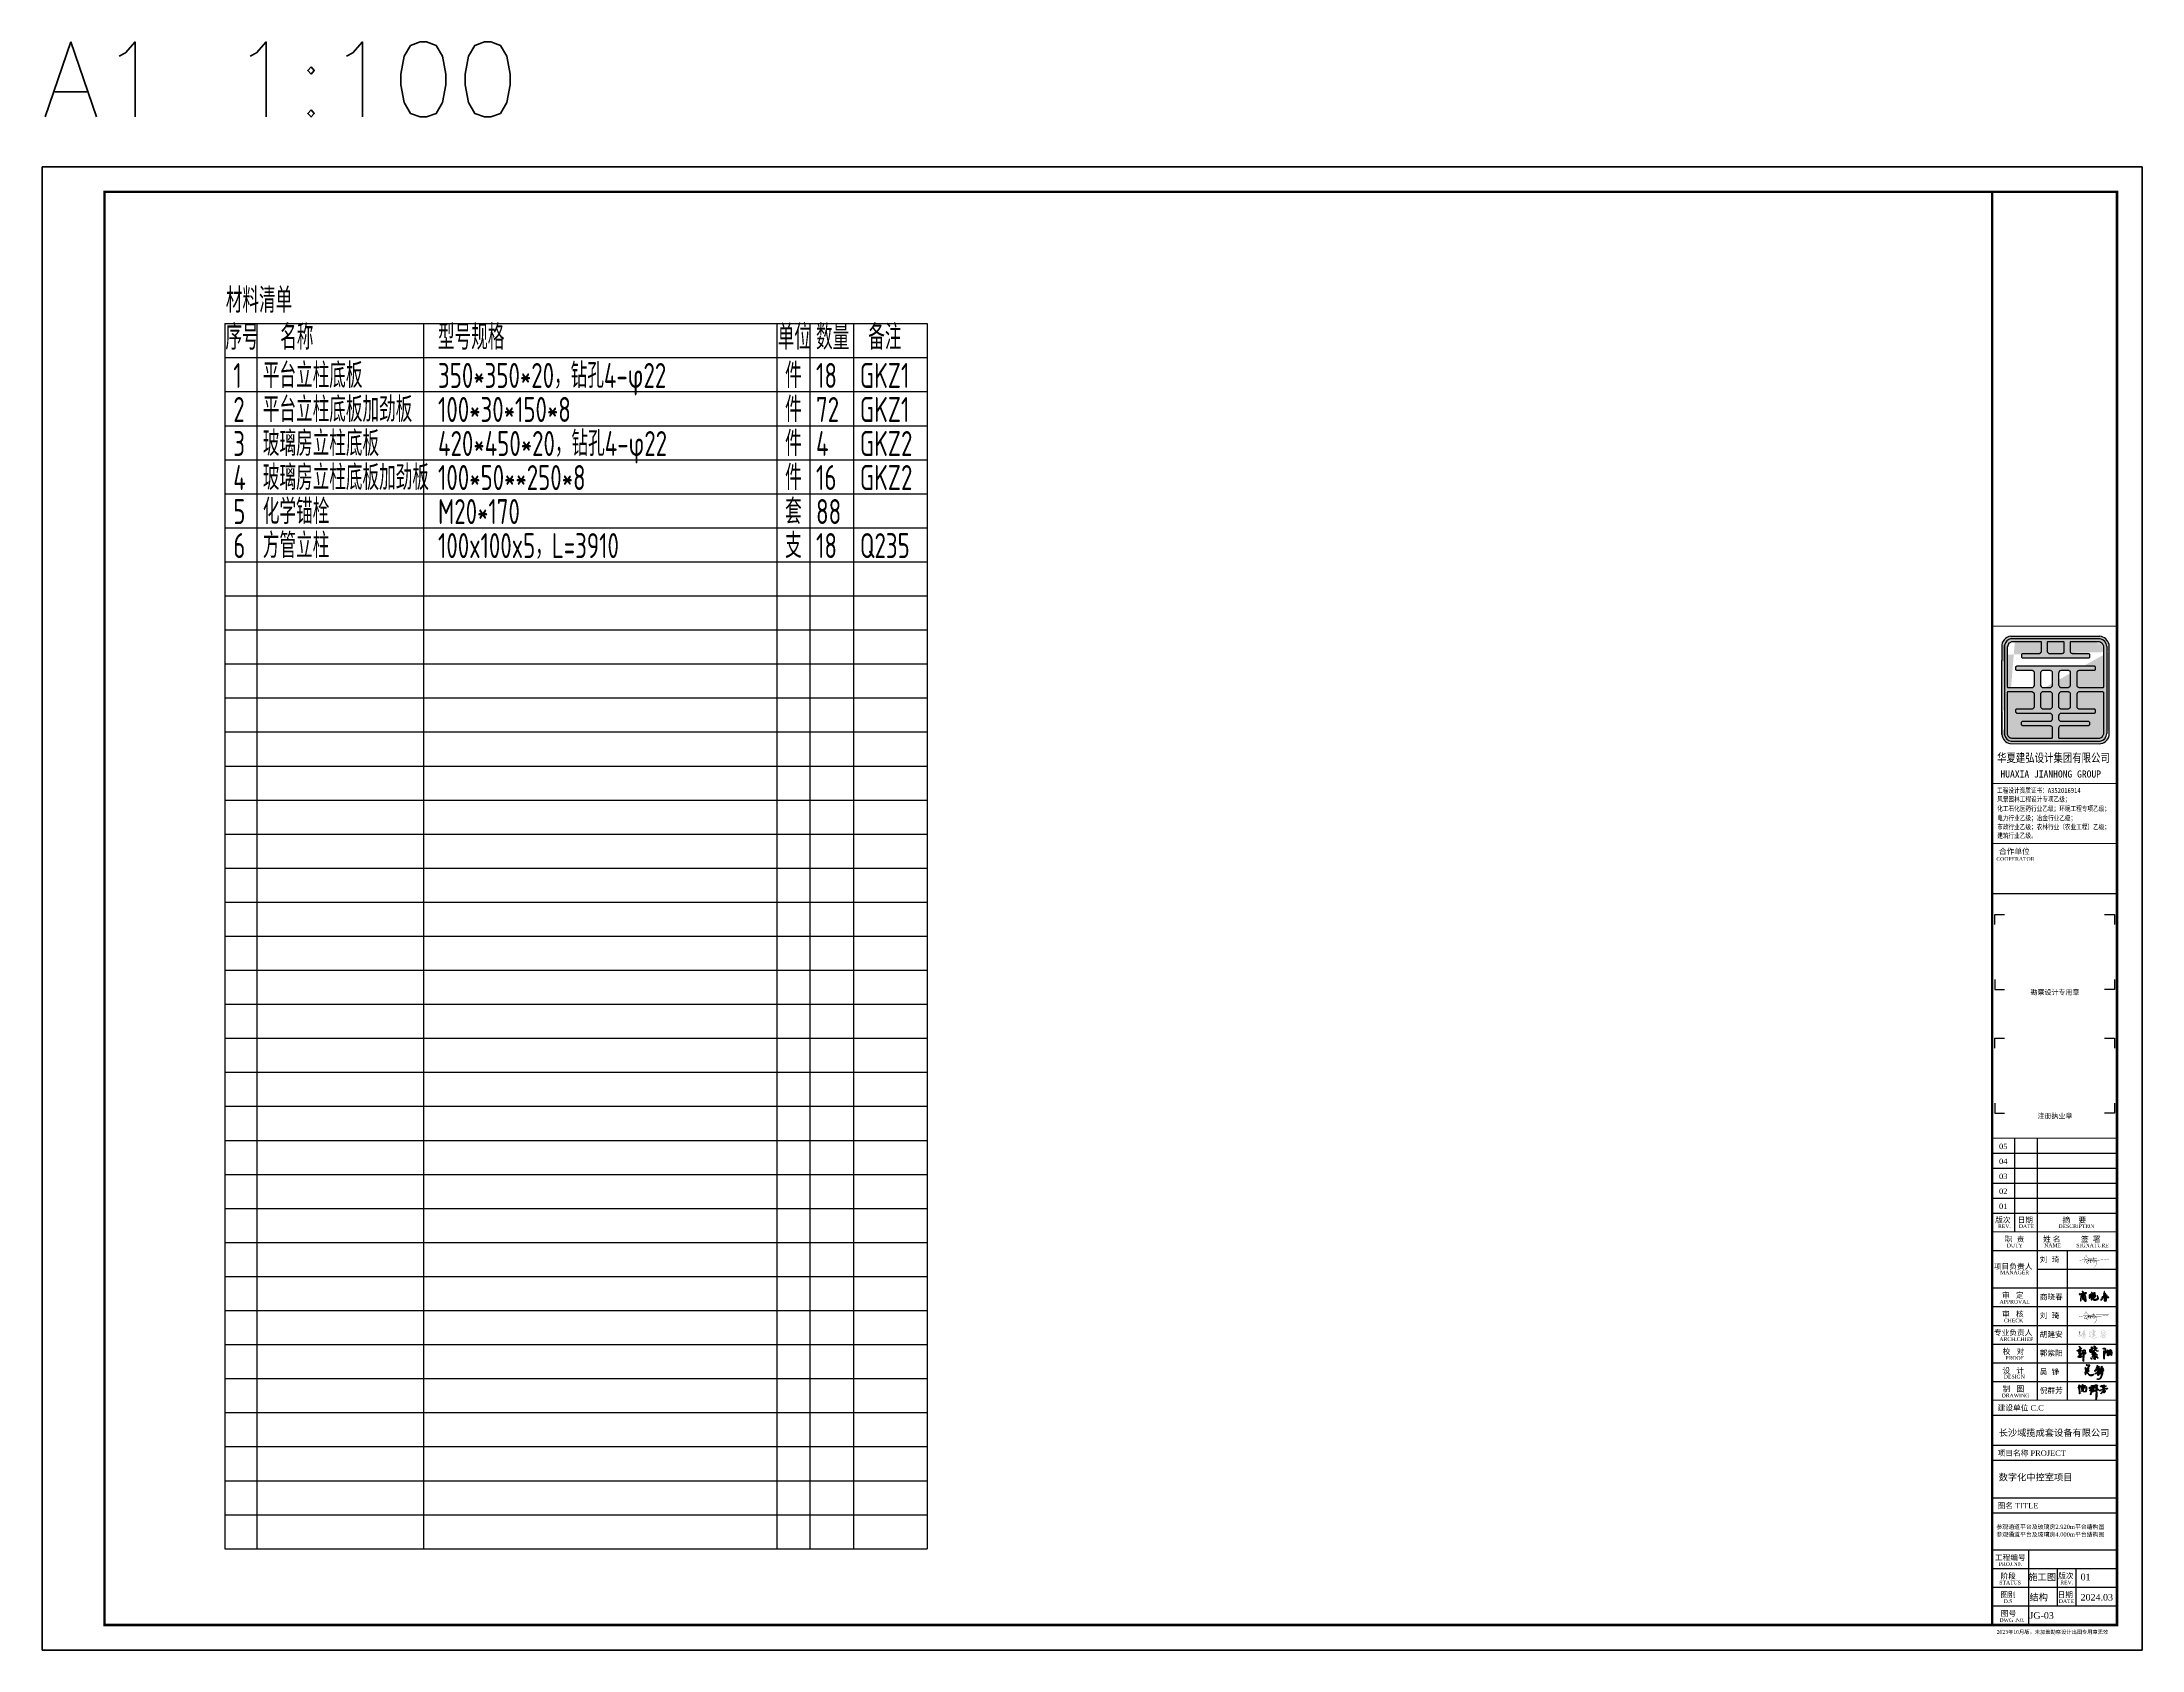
# Model space of a CAD drawing. Extents: x 498328 to 716449, y -893371 to -467753.
# Drawn here: x 632349 to 716449, y -681324 to -616924 of the extents above; entities that cross this region are included whole.
import ezdxf
from ezdxf.enums import TextEntityAlignment as Align

# ---------------------------------------------------------------- set-up
doc = ezdxf.new("R2010")
doc.units = 0
doc.header["$LTSCALE"] = 1000
doc.layers.get('0').update_dxf_attribs({"linetype": 'CONTINUOUS'})
for name, color, linetype in [('PUB_TEXT', 7, 'CONTINUOUS'), ('PUB_TITLE', 4, 'CONTINUOUS'), ('TK-PUBLIC', 7, 'CONTINUOUS'), ('焊缝', 1, 'CONTINUOUS'), ('通用-图框C-SHET', 141, 'CONTINUOUS')]:
    doc.layers.add(name, color=color, linetype=linetype)
doc.layers.add('yichutu', color=7, linetype='CONTINUOUS', true_color=0xffffff, plot=False)
doc.layers.add('填充', color=252, linetype='CONTINUOUS', lineweight=25)
doc.styles.add('HZTXT', font='txt.shx', dxfattribs={"bigfont": 'HZTXT'})
doc.styles.add('TSSD-REIN', font='tssdeng.shx', dxfattribs={"width": 0.7, "bigfont": 'tssdchn.shx'})
doc.styles.add('标训３', font='simhei.ttf', dxfattribs={"width": 0.8, "height": 4.5})
doc.styles.add('标识1', font='times.ttf')
doc.styles.add('标识４', font='simhei.ttf', dxfattribs={"width": 0.5, "height": 4.5})

# ---------------------------------------------------------------- blocks, each defined once
blk = doc.blocks.new('yct-841-594-84100-59400-100-1000.0')
at = {"layer": 'yichutu', "color": 7, "true_color": 0xffffff}
blk.add_lwpolyline([(0, 0), (0, 59400), (84100, 59400), (84100, 0)], close=True, dxfattribs=at)
at = {"layer": 'yichutu', "color": 7, "true_color": 0xffffff, "style": 'HZTXT'}
blk.add_text('A1 1:100', height=3000, dxfattribs=at).set_placement((0, 61400))
blk = doc.blocks.new('TY-YINZHANG-200702')
at = {"layer": 'TK-PUBLIC', "color": 253}
for points in [[(-4650, 24177), (-4650, 24577), (-4250, 24577)], [(-250, 24577), (150, 24577), (150, 24177)], [(-4650, 21977), (-4650, 21577), (-4650, 21577), (-4250, 21577)], [(150, 21977), (150, 21577), (-250, 21577)], [(-4650, 19225), (-4650, 19625), (-4250, 19625)], [(-250, 19625), (150, 19625), (150, 19225)], [(-4650, 17025), (-4650, 16625), (-4650, 16625), (-4250, 16625)], [(150, 17025), (150, 16625), (-250, 16625)]]:
    blk.add_lwpolyline(points, dxfattribs=at)
at = {"layer": 'TK-PUBLIC', "color": 253, "style": '标识1'}
for s, p in [('勘察设计专用章', (-2234, 21473)), ('注册执业章', (-2234, 16521))]:
    blk.add_text(s, height=200, dxfattribs=at).set_placement(p, align=Align.MIDDLE)
blk = doc.blocks.new('LOGO12')
h = blk.add_hatch(color=256)
h.dxf.hatch_style = 1
h.paths.add_polyline_path([(513560, -184583, 0.333311), (513285, -184273), (509729, -184273, 0.297487), (509454, -184537), (509454, -188127, 0.283045), (509729, -188380), (513285, -188380, 0.163805), (513475, -188271), (513484, -188260, 0.152438), (513560, -188070)])
h.paths.add_polyline_path([(511242, -185053), (511772, -185053), (512832, -185053), (512843, -185042), (512849, -185036), (512861, -185025), (512861, -184974), (512861, -184949), (512861, -184899), (512849, -184887), (512843, -184881), (512832, -184870), (512564, -184870), (512429, -184870), (512161, -184870), (512158, -184858), (512143, -184852), (512132, -184858), (512112, -184835), (512101, -184824), (512081, -184801), (512081, -184645), (512081, -184567), (512081, -184411), (512087, -184412), (512093, -184406), (512092, -184400), (512308, -184395), (513061, -184400), (513142, -184400), (513182, -184400), (513262, -184400), (513301, -184416), (513320, -184426), (513354, -184451), (513394, -184493), (513410, -184519), (513434, -184572), (513434, -184636), (513434, -184668), (513434, -184858), (513434, -185400), (513434, -185670), (513434, -186212), (513428, -186211), (513422, -186217), (513423, -186223), (513028, -186223), (512831, -186223), (512436, -186223), (512427, -186219), (512422, -186216), (512413, -186212), (512387, -186200), (512374, -186189), (512356, -186166), (512356, -185941), (512356, -185829), (512356, -185604), (512366, -185603), (512373, -185590), (512367, -185581), (512396, -185571), (512411, -185564), (512436, -185547), (512686, -185547), (512811, -185547), (513061, -185547), (513073, -185535), (513079, -185529), (513090, -185518), (513090, -185470), (513090, -185446), (513090, -185397), (513080, -185396), (513072, -185381), (513057, -185373), (513056, -185363), (511812, -185363), (511191, -185363), (509947, -185363), (509946, -185373), (509931, -185381), (509923, -185396), (509913, -185397), (509913, -185446), (509913, -185470), (509913, -185518), (509924, -185529), (509930, -185535), (509942, -185547), (510196, -185547), (510324, -185547), (510578, -185547), (510581, -185559), (510596, -185565), (510607, -185558), (510627, -185581), (510638, -185593), (510658, -185615), (510658, -185831), (510658, -185939), (510658, -186154), (510632, -186183), (510618, -186197), (510590, -186223), (510186, -186223), (509984, -186223), (509580, -186223), (509581, -186217), (509575, -186211), (509569, -186212), (509569, -185836), (509569, -185647), (509569, -185180), (509569, -185021), (509569, -184942), (509569, -184784), (509564, -184656), (509562, -184633), (509569, -184595), (509585, -184564), (509592, -184547), (509603, -184514), (509621, -184478), (509637, -184460), (509672, -184440), (509699, -184422), (509713, -184414), (509741, -184400), (509947, -184400), (510051, -184400), (510326, -184400), (510569, -184400), (510691, -184400), (510934, -184400), (510934, -184562), (510934, -184644), (510934, -184807), (510906, -184832), (510893, -184845), (510865, -184870), (510592, -184870), (510455, -184870), (510183, -184870), (510171, -184881), (510165, -184887), (510154, -184899), (510154, -184949), (510154, -184974), (510154, -185025), (510165, -185036), (510171, -185042), (510183, -185053)], flags=16)
h.paths.add_polyline_path([(511232, -184870), (511204, -184845), (511191, -184832), (511163, -184807), (511163, -184649), (511163, -184569), (511163, -184411), (511170, -184412), (511176, -184406), (511175, -184400), (511441, -184400), (511574, -184400), (511840, -184400), (511839, -184406), (511845, -184412), (511851, -184411), (511851, -184572), (511851, -184652), (511851, -184813), (511841, -184814), (511835, -184827), (511840, -184835), (511812, -184849), (511798, -184856), (511771, -184870), (511555, -184870), (511448, -184870)], flags=16)
h.paths.add_polyline_path([(511172, -185547), (511301, -185547), (511304, -185559), (511319, -185565), (511329, -185558), (511350, -185581), (511360, -185593), (511381, -185615), (511381, -185833), (511381, -185942), (511381, -186160), (511354, -186186), (511340, -186198), (511312, -186223), (511175, -186223), (511106, -186223), (510968, -186223), (510940, -186197), (510926, -186183), (510899, -186154), (510899, -185939), (510899, -185831), (510899, -185615), (510908, -185615), (510914, -185606), (510911, -185598), (510936, -185574), (510950, -185564), (510980, -185547), (511108, -185547)], flags=16)
h.paths.add_polyline_path([(511645, -185581), (511672, -185567), (511686, -185560), (511714, -185547), (511838, -185547), (511899, -185547), (512023, -185547), (512033, -185551), (512037, -185553), (512046, -185558), (512073, -185570), (512086, -185580), (512104, -185604), (512104, -185829), (512104, -185941), (512104, -186166), (512093, -186167), (512087, -186180), (512092, -186189), (512065, -186202), (512051, -186209), (512023, -186223), (511895, -186223), (511831, -186223), (511702, -186223), (511689, -186211), (511680, -186205), (511662, -186200), (511643, -186170), (511635, -186153), (511622, -186120), (511622, -185932), (511622, -185838), (511622, -185650), (511639, -185626), (511644, -185610)], flags=16)
h.paths.add_polyline_path([(511175, -186407), (511312, -186407), (511341, -186433), (511354, -186447), (511381, -186476), (511381, -186691), (511381, -186799), (511381, -187015), (511354, -187043), (511341, -187057), (511312, -187083), (511175, -187083), (511106, -187083), (510968, -187083), (510968, -187075), (510959, -187069), (510951, -187072), (510927, -187047), (510917, -187033), (510899, -187003), (510899, -186792), (510899, -186687), (510899, -186476), (510926, -186447), (510940, -186433), (510968, -186407), (511106, -186407)], flags=16)
h.paths.add_polyline_path([(511714, -186407), (511838, -186407), (511899, -186407), (512023, -186407), (512033, -186411), (512037, -186414), (512046, -186418), (512073, -186430), (512086, -186441), (512104, -186464), (512104, -186689), (512104, -186801), (512104, -187026), (512093, -187027), (512087, -187040), (512092, -187049), (512065, -187063), (512051, -187070), (512023, -187083), (511895, -187083), (511831, -187083), (511702, -187083), (511699, -187071), (511684, -187065), (511674, -187072), (511649, -187043), (511639, -187026), (511622, -186992), (511622, -186799), (511622, -186703), (511622, -186510), (511639, -186486), (511644, -186470), (511645, -186441), (511672, -186428), (511686, -186421)], flags=16)
h.paths.add_polyline_path([(510578, -186407), (510581, -186419), (510596, -186425), (510607, -186418), (510627, -186441), (510638, -186453), (510658, -186476), (510658, -186691), (510658, -186799), (510658, -187015), (510650, -187015), (510644, -187024), (510647, -187032), (510622, -187056), (510608, -187066), (510578, -187083), (510324, -187083), (510196, -187083), (509942, -187083), (509930, -187095), (509924, -187101), (509913, -187112), (509913, -187160), (509913, -187184), (509913, -187233), (509923, -187234), (509933, -187250), (509946, -187257), (509947, -187267), (510493, -187267), (510766, -187267), (511312, -187267), (511341, -187294), (511354, -187307), (511381, -187336), (511385, -187409), (511384, -187446), (511375, -187519), (511362, -187526), (511355, -187539), (511358, -187554), (511349, -187554), (511344, -187554), (511335, -187554), (511331, -187563), (511328, -187567), (511324, -187577), (510867, -187577), (510639, -187577), (510183, -187577), (510166, -187593), (510158, -187601), (510142, -187617), (510142, -187660), (510142, -187682), (510142, -187726), (510156, -187734), (510163, -187744), (510165, -187760), (510619, -187760), (510847, -187760), (511301, -187760), (511304, -187772), (511319, -187778), (511329, -187772), (511350, -187795), (511360, -187806), (511381, -187829), (511381, -187994), (511381, -188077), (511381, -188242), (511375, -188241), (511369, -188247), (511370, -188253), (510808, -188253), (510527, -188253), (509755, -188253, -0.450798), (509569, -188058), (509569, -187829), (509570, -187714), (509569, -187428), (509569, -187143), (509569, -187001), (509569, -186716), (509569, -186563), (509569, -186515), (509569, -186418), (509575, -186419), (509581, -186413), (509580, -186407), (509979, -186407), (510179, -186407)], flags=16)
h.paths.add_polyline_path([(512367, -186441), (512395, -186428), (512409, -186421), (512436, -186407), (512826, -186407), (513021, -186407), (513411, -186407), (513412, -186417), (513425, -186423), (513434, -186418), (513434, -186698), (513434, -186838), (513434, -187187), (513434, -187545), (513434, -187723), (513434, -188081, -0.276416), (513274, -188253), (512617, -188253), (512289, -188253), (511633, -188253), (511634, -188247), (511628, -188241), (511622, -188242), (511622, -188086), (511622, -188008), (511622, -187852), (511631, -187834), (511636, -187824), (511645, -187806), (511666, -187780), (511682, -187770), (511714, -187760), (512163, -187760), (512388, -187760), (512838, -187760), (512840, -187744), (512847, -187734), (512861, -187726), (512861, -187682), (512861, -187660), (512861, -187617), (512845, -187601), (512837, -187593), (512820, -187577), (512369, -187577), (512143, -187577), (511691, -187577), (511691, -187568), (511681, -187562), (511674, -187565), (511650, -187540), (511639, -187526), (511622, -187496), (511622, -187437), (511622, -187407), (511622, -187347), (511634, -187344), (511640, -187329), (511633, -187319), (511656, -187298), (511668, -187288), (511691, -187267), (512237, -187267), (512510, -187267), (513056, -187267), (513057, -187257), (513072, -187249), (513080, -187234), (513090, -187233), (513090, -187187), (513090, -187164), (513090, -187118), (513076, -187109), (513070, -187100), (513067, -187083), (512815, -187083), (512689, -187083), (512436, -187083), (512427, -187079), (512422, -187077), (512413, -187072), (512387, -187060), (512374, -187050), (512356, -187026), (512356, -186801), (512356, -186689), (512356, -186464), (512366, -186463), (512373, -186450)], flags=16)
at = {"layer": '填充', "true_color": 0xed1f24}
h = blk.add_hatch(color=240, dxfattribs=at)
edge = h.paths.add_edge_path(flags=16)
edge.add_arc((513216, -184612), 345, 4.76574, 78.50103)
edge.add_line((513285, -184273), (509729, -184273))
edge.add_arc((509794, -184616), 349, 100.6467, 166.91496)
edge.add_line((509454, -184537), (509454, -188127))
edge.add_arc((509797, -188030), 356, 195.88194, 259.09762)
edge.add_line((509729, -188380), (513285, -188380))
edge.add_arc((513218, -188043), 343, 281.21785, 355.51538)
edge.add_line((513560, -188070), (513560, -184583))
edge = h.paths.add_edge_path()
edge.add_line((509351, -188116), (509351, -185151))
edge.add_line((509351, -185151), (509351, -184938))
edge.add_line((509351, -184938), (509351, -184831))
edge.add_line((509351, -184831), (509351, -184618))
edge.add_arc((509766, -184583), 417, 98.19129, 184.81431, ccw=False)
edge.add_line((509707, -184170), (513274, -184170))
edge.add_arc((513193, -184644), 481, 17.07876, 80.30469, ccw=False)
edge.add_line((513652, -184503), (513652, -188150))
edge.add_arc((513239, -188060), 423, 271.56573, 347.72215, ccw=False)
edge.add_line((513251, -188483), (509678, -188471))
edge.add_arc((509752, -188075), 403, 185.83069, 259.35706, ccw=False)
h.paths.add_polyline_path([(511204, -184845), (511232, -184870), (511448, -184870), (511555, -184870), (511771, -184870), (511798, -184856), (511812, -184849), (511840, -184835), (511835, -184827), (511841, -184814), (511851, -184813), (511851, -184652), (511851, -184572), (511851, -184411), (511845, -184412), (511839, -184406), (511840, -184400), (511574, -184400), (511441, -184400), (511175, -184400), (511176, -184406), (511170, -184412), (511163, -184411), (511163, -184569), (511163, -184649), (511163, -184807), (511191, -184832)], flags=0)
h.paths.add_polyline_path([(511689, -186211), (511702, -186223), (511831, -186223), (511895, -186223), (512023, -186223), (512051, -186209), (512065, -186202), (512092, -186189), (512087, -186180), (512093, -186167), (512104, -186166), (512104, -185941), (512104, -185829), (512104, -185604), (512086, -185580), (512073, -185570), (512046, -185558), (512037, -185553), (512033, -185551), (512023, -185547), (511899, -185547), (511838, -185547), (511714, -185547), (511686, -185560), (511672, -185567), (511645, -185581), (511644, -185610), (511639, -185626), (511622, -185650), (511622, -185838), (511622, -185932), (511622, -186120), (511635, -186153), (511643, -186170), (511662, -186200), (511680, -186205)], flags=0)
h.paths.add_polyline_path([(510940, -186197), (510968, -186223), (511106, -186223), (511175, -186223), (511312, -186223), (511340, -186198), (511354, -186186), (511381, -186160), (511381, -185942), (511381, -185833), (511381, -185615), (511360, -185593), (511350, -185581), (511329, -185558), (511319, -185565), (511304, -185559), (511301, -185547), (511172, -185547), (511108, -185547), (510980, -185547), (510950, -185564), (510936, -185574), (510911, -185598), (510914, -185606), (510908, -185615), (510899, -185615), (510899, -185831), (510899, -185939), (510899, -186154), (510926, -186183)], flags=0)
h.paths.add_polyline_path([(509581, -186217), (509580, -186223), (509984, -186223), (510186, -186223), (510590, -186223), (510618, -186197), (510632, -186183), (510658, -186154), (510658, -185939), (510658, -185831), (510658, -185615), (510638, -185593), (510627, -185581), (510607, -185558), (510596, -185565), (510581, -185559), (510578, -185547), (510324, -185547), (510196, -185547), (509942, -185547), (509930, -185535), (509924, -185529), (509913, -185518), (509913, -185470), (509913, -185446), (509913, -185397), (509923, -185396), (509930, -185383), (509924, -185375), (509933, -185380), (509946, -185373), (509947, -185363), (511191, -185363), (511812, -185363), (513056, -185363), (513057, -185373), (513070, -185380), (513079, -185375), (513073, -185383), (513080, -185396), (513090, -185397), (513090, -185446), (513090, -185470), (513090, -185518), (513079, -185529), (513073, -185535), (513061, -185547), (512811, -185547), (512686, -185547), (512436, -185547), (512411, -185564), (512396, -185571), (512367, -185581), (512373, -185590), (512366, -185603), (512356, -185604), (512356, -185829), (512356, -185941), (512356, -186166), (512374, -186189), (512387, -186200), (512413, -186212), (512422, -186216), (512427, -186219), (512436, -186223), (512831, -186223), (513028, -186223), (513423, -186223), (513422, -186217), (513428, -186211), (513434, -186212), (513434, -185670), (513434, -185400), (513434, -184858), (513434, -184668), (513434, -184636), (513434, -184572), (513410, -184519), (513394, -184493), (513354, -184451), (513320, -184426), (513301, -184416), (513262, -184400), (513182, -184400), (513142, -184400), (513061, -184400), (512308, -184395), (512092, -184400), (512093, -184406), (512087, -184412), (512081, -184411), (512081, -184567), (512081, -184645), (512081, -184801), (512101, -184824), (512112, -184835), (512132, -184858), (512143, -184852), (512158, -184858), (512161, -184870), (512429, -184870), (512564, -184870), (512832, -184870), (512843, -184881), (512849, -184887), (512861, -184899), (512861, -184949), (512861, -184974), (512861, -185025), (512849, -185036), (512843, -185042), (512832, -185053), (511772, -185053), (511242, -185053), (510183, -185053), (510171, -185042), (510165, -185036), (510154, -185025), (510154, -184974), (510154, -184949), (510154, -184899), (510165, -184887), (510171, -184881), (510183, -184870), (510455, -184870), (510592, -184870), (510865, -184870), (510893, -184845), (510906, -184832), (510934, -184807), (510934, -184644), (510934, -184562), (510934, -184400), (510691, -184400), (510569, -184400), (510326, -184400), (510051, -184400), (509947, -184400), (509741, -184400), (509713, -184414), (509699, -184422), (509672, -184440), (509637, -184460), (509621, -184478), (509603, -184514), (509592, -184547), (509585, -184564), (509569, -184595), (509562, -184633), (509564, -184656), (509569, -184784), (509569, -184942), (509569, -185021), (509569, -185180), (509569, -185647), (509569, -185836), (509569, -186212), (509575, -186211)], flags=16)
h.paths.add_polyline_path([(511699, -187071), (511702, -187083), (511831, -187083), (511895, -187083), (512023, -187083), (512051, -187070), (512065, -187063), (512092, -187049), (512087, -187040), (512093, -187027), (512104, -187026), (512104, -186801), (512104, -186689), (512104, -186464), (512086, -186441), (512073, -186430), (512046, -186418), (512037, -186414), (512033, -186411), (512023, -186407), (511899, -186407), (511838, -186407), (511714, -186407), (511686, -186421), (511672, -186428), (511645, -186441), (511644, -186470), (511639, -186486), (511622, -186510), (511622, -186703), (511622, -186799), (511622, -186992), (511639, -187026), (511649, -187043), (511674, -187072), (511684, -187065)], flags=0)
h.paths.add_polyline_path([(510968, -187075), (510968, -187083), (511106, -187083), (511175, -187083), (511312, -187083), (511341, -187057), (511354, -187043), (511381, -187015), (511381, -186799), (511381, -186691), (511381, -186476), (511354, -186447), (511341, -186433), (511312, -186407), (511175, -186407), (511106, -186407), (510968, -186407), (510940, -186433), (510926, -186447), (510899, -186476), (510899, -186687), (510899, -186792), (510899, -187003), (510917, -187033), (510927, -187047), (510951, -187072), (510959, -187069)], flags=0)
edge = h.paths.add_edge_path(flags=16)
edge.add_line((511634, -188247), (511633, -188253))
edge.add_line((511633, -188253), (512289, -188253))
edge.add_line((512289, -188253), (512617, -188253))
edge.add_line((512617, -188253), (513274, -188253))
edge.add_line((513434, -188081), (513434, -187723))
edge.add_line((513434, -187723), (513434, -187545))
edge.add_line((513434, -187545), (513434, -187187))
edge.add_line((513434, -187187), (513434, -186838))
edge.add_line((513434, -186838), (513434, -186698))
edge.add_line((513434, -186698), (513434, -186418))
edge.add_line((513434, -186418), (513425, -186423))
edge.add_line((513425, -186423), (513412, -186417))
edge.add_line((513412, -186417), (513411, -186407))
edge.add_line((513411, -186407), (513021, -186407))
edge.add_line((513021, -186407), (512826, -186407))
edge.add_line((512826, -186407), (512436, -186407))
edge.add_line((512436, -186407), (512409, -186421))
edge.add_line((512409, -186421), (512395, -186428))
edge.add_line((512395, -186428), (512367, -186441))
edge.add_line((512367, -186441), (512373, -186450))
edge.add_line((512373, -186450), (512366, -186463))
edge.add_line((512366, -186463), (512356, -186464))
edge.add_line((512356, -186464), (512356, -186689))
edge.add_line((512356, -186689), (512356, -186801))
edge.add_line((512356, -186801), (512356, -187026))
edge.add_line((512356, -187026), (512374, -187050))
edge.add_line((512374, -187050), (512387, -187060))
edge.add_line((512387, -187060), (512413, -187072))
edge.add_line((512413, -187072), (512422, -187077))
edge.add_line((512422, -187077), (512427, -187079))
edge.add_line((512427, -187079), (512436, -187083))
edge.add_line((512436, -187083), (512689, -187083))
edge.add_line((512689, -187083), (512815, -187083))
edge.add_line((512815, -187083), (513067, -187083))
edge.add_line((513067, -187083), (513070, -187100))
edge.add_line((513070, -187100), (513076, -187109))
edge.add_line((513076, -187109), (513090, -187118))
edge.add_line((513090, -187118), (513090, -187164))
edge.add_line((513090, -187164), (513090, -187187))
edge.add_line((513090, -187187), (513090, -187233))
edge.add_line((513090, -187233), (513080, -187234))
edge.add_line((513080, -187234), (513073, -187247))
edge.add_line((513073, -187247), (513079, -187256))
edge.add_line((513079, -187256), (513070, -187250))
edge.add_line((513070, -187250), (513057, -187257))
edge.add_line((513057, -187257), (513056, -187267))
edge.add_line((513056, -187267), (512510, -187267))
edge.add_line((512510, -187267), (512237, -187267))
edge.add_line((512237, -187267), (511691, -187267))
edge.add_line((511691, -187267), (511668, -187288))
edge.add_line((511668, -187288), (511656, -187298))
edge.add_line((511656, -187298), (511633, -187319))
edge.add_line((511633, -187319), (511640, -187329))
edge.add_line((511640, -187329), (511634, -187344))
edge.add_line((511634, -187344), (511622, -187347))
edge.add_line((511622, -187347), (511622, -187407))
edge.add_line((511622, -187407), (511622, -187437))
edge.add_line((511622, -187437), (511622, -187496))
edge.add_line((511622, -187496), (511639, -187526))
edge.add_line((511639, -187526), (511650, -187540))
edge.add_line((511650, -187540), (511674, -187565))
edge.add_line((511674, -187565), (511681, -187562))
edge.add_line((511681, -187562), (511691, -187568))
edge.add_line((511691, -187568), (511691, -187577))
edge.add_line((511691, -187577), (512143, -187577))
edge.add_line((512143, -187577), (512369, -187577))
edge.add_line((512369, -187577), (512820, -187577))
edge.add_line((512820, -187577), (512837, -187593))
edge.add_line((512837, -187593), (512845, -187601))
edge.add_line((512845, -187601), (512861, -187617))
edge.add_line((512861, -187617), (512861, -187660))
edge.add_line((512861, -187660), (512861, -187682))
edge.add_line((512861, -187682), (512861, -187726))
edge.add_line((512861, -187726), (512847, -187734))
edge.add_line((512847, -187734), (512840, -187744))
edge.add_line((512840, -187744), (512838, -187760))
edge.add_line((512838, -187760), (512388, -187760))
edge.add_line((512388, -187760), (512163, -187760))
edge.add_line((512163, -187760), (511714, -187760))
edge.add_line((511714, -187760), (511682, -187770))
edge.add_line((511682, -187770), (511666, -187780))
edge.add_line((511666, -187780), (511645, -187806))
edge.add_line((511645, -187806), (511636, -187824))
edge.add_line((511636, -187824), (511631, -187834))
edge.add_line((511631, -187834), (511622, -187852))
edge.add_line((511622, -187852), (511622, -188008))
edge.add_line((511622, -188008), (511622, -188086))
edge.add_line((511622, -188086), (511622, -188242))
edge.add_line((511622, -188242), (511628, -188241))
edge.add_line((511628, -188241), (511634, -188247))
edge = h.paths.add_edge_path(flags=16)
edge.add_line((509755, -188253), (510527, -188253))
edge.add_line((510527, -188253), (510808, -188253))
edge.add_line((510808, -188253), (511370, -188253))
edge.add_line((511370, -188253), (511369, -188247))
edge.add_line((511369, -188247), (511375, -188241))
edge.add_line((511375, -188241), (511381, -188242))
edge.add_line((511381, -188242), (511381, -188077))
edge.add_line((511381, -188077), (511381, -187994))
edge.add_line((511381, -187994), (511381, -187829))
edge.add_line((511381, -187829), (511360, -187806))
edge.add_line((511360, -187806), (511350, -187795))
edge.add_line((511350, -187795), (511329, -187772))
edge.add_line((511329, -187772), (511319, -187778))
edge.add_line((511319, -187778), (511304, -187772))
edge.add_line((511304, -187772), (511301, -187760))
edge.add_line((511301, -187760), (510847, -187760))
edge.add_line((510847, -187760), (510619, -187760))
edge.add_line((510619, -187760), (510165, -187760))
edge.add_line((510165, -187760), (510163, -187744))
edge.add_line((510163, -187744), (510156, -187734))
edge.add_line((510156, -187734), (510142, -187726))
edge.add_line((510142, -187726), (510142, -187682))
edge.add_line((510142, -187682), (510142, -187660))
edge.add_line((510142, -187660), (510142, -187617))
edge.add_line((510142, -187617), (510158, -187601))
edge.add_line((510158, -187601), (510166, -187593))
edge.add_line((510166, -187593), (510183, -187577))
edge.add_line((510183, -187577), (510639, -187577))
edge.add_line((510639, -187577), (510867, -187577))
edge.add_line((510867, -187577), (511324, -187577))
edge.add_line((511324, -187577), (511328, -187567))
edge.add_line((511328, -187567), (511331, -187563))
edge.add_line((511331, -187563), (511335, -187554))
edge.add_line((511335, -187554), (511344, -187554))
edge.add_line((511344, -187554), (511349, -187554))
edge.add_line((511349, -187554), (511358, -187554))
edge.add_line((511358, -187554), (511355, -187539))
edge.add_line((511355, -187539), (511362, -187526))
edge.add_line((511362, -187526), (511375, -187519))
edge.add_line((511375, -187519), (511384, -187446))
edge.add_line((511384, -187446), (511385, -187409))
edge.add_line((511385, -187409), (511381, -187336))
edge.add_line((511381, -187336), (511354, -187307))
edge.add_line((511354, -187307), (511341, -187294))
edge.add_line((511341, -187294), (511312, -187267))
edge.add_line((511312, -187267), (510766, -187267))
edge.add_line((510766, -187267), (510493, -187267))
edge.add_line((510493, -187267), (509947, -187267))
edge.add_line((509947, -187267), (509946, -187257))
edge.add_line((509946, -187257), (509933, -187250))
edge.add_line((509933, -187250), (509923, -187234))
edge.add_line((509923, -187234), (509913, -187233))
edge.add_line((509913, -187233), (509913, -187184))
edge.add_line((509913, -187184), (509913, -187160))
edge.add_line((509913, -187160), (509913, -187112))
edge.add_line((509913, -187112), (509924, -187101))
edge.add_line((509924, -187101), (509930, -187095))
edge.add_line((509930, -187095), (509942, -187083))
edge.add_line((509942, -187083), (510196, -187083))
edge.add_line((510196, -187083), (510324, -187083))
edge.add_line((510324, -187083), (510578, -187083))
edge.add_line((510578, -187083), (510608, -187066))
edge.add_line((510608, -187066), (510622, -187056))
edge.add_line((510622, -187056), (510647, -187032))
edge.add_line((510647, -187032), (510644, -187024))
edge.add_line((510644, -187024), (510650, -187015))
edge.add_line((510650, -187015), (510658, -187015))
edge.add_line((510658, -187015), (510658, -186799))
edge.add_line((510658, -186799), (510658, -186691))
edge.add_line((510658, -186691), (510658, -186476))
edge.add_line((510658, -186476), (510638, -186453))
edge.add_line((510638, -186453), (510627, -186441))
edge.add_line((510627, -186441), (510607, -186418))
edge.add_line((510607, -186418), (510596, -186425))
edge.add_line((510596, -186425), (510581, -186419))
edge.add_line((510581, -186419), (510578, -186407))
edge.add_line((510578, -186407), (510179, -186407))
edge.add_line((510179, -186407), (509979, -186407))
edge.add_line((509979, -186407), (509580, -186407))
edge.add_line((509580, -186407), (509581, -186413))
edge.add_line((509581, -186413), (509575, -186419))
edge.add_line((509575, -186419), (509569, -186418))
edge.add_line((509569, -186418), (509569, -186515))
edge.add_line((509569, -186515), (509569, -186563))
edge.add_line((509569, -186563), (509569, -186716))
edge.add_line((509569, -186716), (509569, -187001))
edge.add_line((509569, -187001), (509569, -187143))
edge.add_line((509569, -187143), (509569, -187428))
edge.add_line((509569, -187428), (509570, -187714))
edge.add_line((509570, -187714), (509569, -187829))
edge.add_line((509569, -187829), (509569, -188058))
edge = h.paths.add_edge_path(flags=0)
edge.add_line((509569, -187829), (509569, -188058))
edge = h.paths.add_edge_path(flags=0)
edge.add_line((509570, -187714), (509569, -187829))
edge = h.paths.add_edge_path(flags=0)
edge.add_line((509569, -187428), (509570, -187714))
edge = h.paths.add_edge_path(flags=0)
edge.add_line((509569, -187143), (509569, -187428))
edge = h.paths.add_edge_path(flags=0)
edge.add_line((509569, -187001), (509569, -187143))
edge = h.paths.add_edge_path(flags=0)
edge.add_line((509569, -186716), (509569, -187001))
edge = h.paths.add_edge_path(flags=0)
edge.add_line((509569, -186563), (509569, -186716))
edge = h.paths.add_edge_path(flags=0)
edge.add_line((509569, -186515), (509569, -186563))
edge = h.paths.add_edge_path(flags=0)
edge.add_line((509569, -186418), (509569, -186515))
edge = h.paths.add_edge_path(flags=0)
edge.add_line((509575, -186419), (509569, -186418))
edge = h.paths.add_edge_path(flags=0)
edge.add_line((509581, -186413), (509575, -186419))
edge = h.paths.add_edge_path(flags=0)
edge.add_line((509580, -186407), (509581, -186413))
edge = h.paths.add_edge_path(flags=0)
edge.add_line((509979, -186407), (509580, -186407))
edge = h.paths.add_edge_path(flags=0)
edge.add_line((510179, -186407), (509979, -186407))
edge = h.paths.add_edge_path(flags=0)
edge.add_line((510578, -186407), (510179, -186407))
edge = h.paths.add_edge_path(flags=0)
edge.add_line((510581, -186419), (510578, -186407))
edge = h.paths.add_edge_path(flags=0)
edge.add_line((510596, -186425), (510581, -186419))
edge = h.paths.add_edge_path(flags=0)
edge.add_line((510607, -186418), (510596, -186425))
edge = h.paths.add_edge_path(flags=0)
edge.add_line((510627, -186441), (510607, -186418))
edge = h.paths.add_edge_path(flags=0)
edge.add_line((510638, -186453), (510627, -186441))
edge = h.paths.add_edge_path(flags=0)
edge.add_line((510658, -186476), (510638, -186453))
edge = h.paths.add_edge_path(flags=0)
edge.add_line((510658, -186691), (510658, -186476))
edge = h.paths.add_edge_path(flags=0)
edge.add_line((510658, -186799), (510658, -186691))
edge = h.paths.add_edge_path(flags=0)
edge.add_line((510658, -187015), (510658, -186799))
edge = h.paths.add_edge_path(flags=0)
edge.add_line((510650, -187015), (510658, -187015))
edge = h.paths.add_edge_path(flags=0)
edge.add_line((510644, -187024), (510650, -187015))
edge = h.paths.add_edge_path(flags=0)
edge.add_line((510647, -187032), (510644, -187024))
edge = h.paths.add_edge_path(flags=0)
edge.add_line((510622, -187056), (510647, -187032))
edge = h.paths.add_edge_path(flags=0)
edge.add_line((510608, -187066), (510622, -187056))
edge = h.paths.add_edge_path(flags=0)
edge.add_line((510578, -187083), (510608, -187066))
edge = h.paths.add_edge_path(flags=0)
edge.add_line((510324, -187083), (510578, -187083))
edge = h.paths.add_edge_path(flags=0)
edge.add_line((510196, -187083), (510324, -187083))
edge = h.paths.add_edge_path(flags=0)
edge.add_line((509942, -187083), (510196, -187083))
edge = h.paths.add_edge_path(flags=0)
edge.add_line((509930, -187095), (509942, -187083))
edge = h.paths.add_edge_path(flags=0)
edge.add_line((509924, -187101), (509930, -187095))
edge = h.paths.add_edge_path(flags=0)
edge.add_line((509913, -187112), (509924, -187101))
edge = h.paths.add_edge_path(flags=0)
edge.add_line((509913, -187160), (509913, -187112))
edge = h.paths.add_edge_path(flags=0)
edge.add_line((509913, -187184), (509913, -187160))
edge = h.paths.add_edge_path(flags=0)
edge.add_line((509913, -187233), (509913, -187184))
edge = h.paths.add_edge_path(flags=0)
edge.add_line((509923, -187234), (509913, -187233))
edge = h.paths.add_edge_path(flags=0)
edge.add_line((509933, -187250), (509923, -187234))
edge = h.paths.add_edge_path(flags=0)
edge.add_line((509946, -187257), (509933, -187250))
edge = h.paths.add_edge_path(flags=0)
edge.add_line((509947, -187267), (509946, -187257))
edge = h.paths.add_edge_path(flags=0)
edge.add_line((510493, -187267), (509947, -187267))
edge = h.paths.add_edge_path(flags=0)
edge.add_line((510766, -187267), (510493, -187267))
edge = h.paths.add_edge_path(flags=0)
edge.add_line((511312, -187267), (510766, -187267))
edge = h.paths.add_edge_path(flags=0)
edge.add_line((511341, -187294), (511312, -187267))
edge = h.paths.add_edge_path(flags=0)
edge.add_line((511354, -187307), (511341, -187294))
edge = h.paths.add_edge_path(flags=0)
edge.add_line((511381, -187336), (511354, -187307))
edge = h.paths.add_edge_path(flags=0)
edge.add_line((511385, -187409), (511381, -187336))
edge = h.paths.add_edge_path(flags=0)
edge.add_line((511384, -187446), (511385, -187409))
edge = h.paths.add_edge_path(flags=0)
edge.add_line((511375, -187519), (511384, -187446))
edge = h.paths.add_edge_path(flags=0)
edge.add_line((511362, -187526), (511375, -187519))
edge = h.paths.add_edge_path(flags=0)
edge.add_line((511355, -187539), (511362, -187526))
edge = h.paths.add_edge_path(flags=0)
edge.add_line((511358, -187554), (511355, -187539))
edge = h.paths.add_edge_path(flags=0)
edge.add_line((511349, -187554), (511358, -187554))
edge = h.paths.add_edge_path(flags=0)
edge.add_line((511344, -187554), (511349, -187554))
edge = h.paths.add_edge_path(flags=0)
edge.add_line((511335, -187554), (511344, -187554))
edge = h.paths.add_edge_path(flags=0)
edge.add_line((511331, -187563), (511335, -187554))
edge = h.paths.add_edge_path(flags=0)
edge.add_line((511328, -187567), (511331, -187563))
edge = h.paths.add_edge_path(flags=0)
edge.add_line((511324, -187577), (511328, -187567))
edge = h.paths.add_edge_path(flags=0)
edge.add_line((510867, -187577), (511324, -187577))
edge = h.paths.add_edge_path(flags=0)
edge.add_line((510639, -187577), (510867, -187577))
edge = h.paths.add_edge_path(flags=0)
edge.add_line((510183, -187577), (510639, -187577))
edge = h.paths.add_edge_path(flags=0)
edge.add_line((510166, -187593), (510183, -187577))
edge = h.paths.add_edge_path(flags=0)
edge.add_line((510158, -187601), (510166, -187593))
edge = h.paths.add_edge_path(flags=0)
edge.add_line((510142, -187617), (510158, -187601))
edge = h.paths.add_edge_path(flags=0)
edge.add_line((510142, -187660), (510142, -187617))
edge = h.paths.add_edge_path(flags=0)
edge.add_line((510142, -187682), (510142, -187660))
edge = h.paths.add_edge_path(flags=0)
edge.add_line((510142, -187726), (510142, -187682))
edge = h.paths.add_edge_path(flags=0)
edge.add_line((510156, -187734), (510142, -187726))
edge = h.paths.add_edge_path(flags=0)
edge.add_line((510163, -187744), (510156, -187734))
edge = h.paths.add_edge_path(flags=0)
edge.add_line((510165, -187760), (510163, -187744))
edge = h.paths.add_edge_path(flags=0)
edge.add_line((510619, -187760), (510165, -187760))
edge = h.paths.add_edge_path(flags=0)
edge.add_line((510847, -187760), (510619, -187760))
edge = h.paths.add_edge_path(flags=0)
edge.add_line((511301, -187760), (510847, -187760))
edge = h.paths.add_edge_path(flags=0)
edge.add_line((511304, -187772), (511301, -187760))
edge = h.paths.add_edge_path(flags=0)
edge.add_line((511319, -187778), (511304, -187772))
edge = h.paths.add_edge_path(flags=0)
edge.add_line((511329, -187772), (511319, -187778))
edge = h.paths.add_edge_path(flags=0)
edge.add_line((511350, -187795), (511329, -187772))
edge = h.paths.add_edge_path(flags=0)
edge.add_line((511360, -187806), (511350, -187795))
edge = h.paths.add_edge_path(flags=0)
edge.add_line((511381, -187829), (511360, -187806))
edge = h.paths.add_edge_path(flags=0)
edge.add_line((511381, -187994), (511381, -187829))
edge = h.paths.add_edge_path(flags=0)
edge.add_line((511381, -188077), (511381, -187994))
edge = h.paths.add_edge_path(flags=0)
edge.add_line((511381, -188242), (511381, -188077))
edge = h.paths.add_edge_path(flags=0)
edge.add_line((511375, -188241), (511381, -188242))
edge = h.paths.add_edge_path(flags=0)
edge.add_line((511369, -188247), (511375, -188241))
edge = h.paths.add_edge_path(flags=0)
edge.add_line((511370, -188253), (511369, -188247))
edge = h.paths.add_edge_path(flags=0)
edge.add_line((510808, -188253), (511370, -188253))
edge = h.paths.add_edge_path(flags=0)
edge.add_line((510527, -188253), (510808, -188253))
edge = h.paths.add_edge_path(flags=0)
edge.add_line((509755, -188253), (510527, -188253))
h.paths.add_polyline_path([(509755, -188253), (510527, -188253)], flags=0)
edge = h.paths.add_edge_path(flags=16)
edge.add_line((509755, -188253), (510527, -188253))
edge.add_line((509755, -188253), (510527, -188253))
edge.add_line((509755, -188253), (510527, -188253))
edge.add_line((509755, -188253), (510527, -188253))
edge.add_line((510527, -188253), (510808, -188253))
edge.add_line((510808, -188253), (511370, -188253))
edge.add_line((511370, -188253), (511369, -188247))
edge.add_line((511369, -188247), (511375, -188241))
edge.add_line((511375, -188241), (511381, -188242))
edge.add_line((511381, -188242), (511381, -188077))
edge.add_line((511381, -188077), (511381, -187994))
edge.add_line((511381, -187994), (511381, -187829))
edge.add_line((511381, -187829), (511360, -187806))
edge.add_line((511360, -187806), (511350, -187795))
edge.add_line((511350, -187795), (511329, -187772))
edge.add_line((511329, -187772), (511319, -187778))
edge.add_line((511319, -187778), (511304, -187772))
edge.add_line((511304, -187772), (511301, -187760))
edge.add_line((511301, -187760), (510847, -187760))
edge.add_line((510847, -187760), (510619, -187760))
edge.add_line((510619, -187760), (510165, -187760))
edge.add_line((510165, -187760), (510163, -187744))
edge.add_line((510163, -187744), (510156, -187734))
edge.add_line((510156, -187734), (510142, -187726))
edge.add_line((510142, -187726), (510142, -187682))
edge.add_line((510142, -187682), (510142, -187660))
edge.add_line((510142, -187660), (510142, -187617))
edge.add_line((510142, -187617), (510158, -187601))
edge.add_line((510158, -187601), (510166, -187593))
edge.add_line((510166, -187593), (510183, -187577))
edge.add_line((510183, -187577), (510639, -187577))
edge.add_line((510639, -187577), (510867, -187577))
edge.add_line((510867, -187577), (511324, -187577))
edge.add_line((511324, -187577), (511328, -187567))
edge.add_line((511328, -187567), (511331, -187563))
edge.add_line((511331, -187563), (511335, -187554))
edge.add_line((511335, -187554), (511344, -187554))
edge.add_line((511344, -187554), (511349, -187554))
edge.add_line((511349, -187554), (511358, -187554))
edge.add_line((511358, -187554), (511355, -187539))
edge.add_line((511355, -187539), (511362, -187526))
edge.add_line((511362, -187526), (511375, -187519))
edge.add_line((511375, -187519), (511384, -187446))
edge.add_line((511384, -187446), (511385, -187409))
edge.add_line((511385, -187409), (511381, -187336))
edge.add_line((511381, -187336), (511354, -187307))
edge.add_line((511354, -187307), (511341, -187294))
edge.add_line((511341, -187294), (511312, -187267))
edge.add_line((511312, -187267), (510766, -187267))
edge.add_line((510766, -187267), (510493, -187267))
edge.add_line((510493, -187267), (509947, -187267))
edge.add_line((509947, -187267), (509946, -187257))
edge.add_line((509946, -187257), (509933, -187250))
edge.add_line((509933, -187250), (509923, -187234))
edge.add_line((509923, -187234), (509913, -187233))
edge.add_line((509913, -187233), (509913, -187184))
edge.add_line((509913, -187184), (509913, -187160))
edge.add_line((509913, -187160), (509913, -187112))
edge.add_line((509913, -187112), (509924, -187101))
edge.add_line((509924, -187101), (509930, -187095))
edge.add_line((509930, -187095), (509942, -187083))
edge.add_line((509942, -187083), (510196, -187083))
edge.add_line((510196, -187083), (510324, -187083))
edge.add_line((510324, -187083), (510578, -187083))
edge.add_line((510578, -187083), (510608, -187066))
edge.add_line((510608, -187066), (510622, -187056))
edge.add_line((510622, -187056), (510647, -187032))
edge.add_line((510647, -187032), (510644, -187024))
edge.add_line((510644, -187024), (510650, -187015))
edge.add_line((510650, -187015), (510658, -187015))
edge.add_line((510658, -187015), (510658, -186799))
edge.add_line((510658, -186799), (510658, -186691))
edge.add_line((510658, -186691), (510658, -186476))
edge.add_line((510658, -186476), (510638, -186453))
edge.add_line((510638, -186453), (510627, -186441))
edge.add_line((510627, -186441), (510607, -186418))
edge.add_line((510607, -186418), (510596, -186425))
edge.add_line((510596, -186425), (510581, -186419))
edge.add_line((510581, -186419), (510578, -186407))
edge.add_line((510578, -186407), (510179, -186407))
edge.add_line((510179, -186407), (509979, -186407))
edge.add_line((509979, -186407), (509580, -186407))
edge.add_line((509580, -186407), (509581, -186413))
edge.add_line((509581, -186413), (509575, -186419))
edge.add_line((509575, -186419), (509569, -186418))
edge.add_line((509569, -186418), (509569, -186515))
edge.add_line((509569, -186515), (509569, -186563))
edge.add_line((509569, -186563), (509569, -186716))
edge.add_line((509569, -186716), (509569, -187001))
edge.add_line((509569, -187001), (509569, -187143))
edge.add_line((509569, -187143), (509569, -187428))
edge.add_line((509569, -187428), (509570, -187714))
edge.add_line((509570, -187714), (509569, -187829))
edge.add_line((509569, -187829), (509569, -188058))
edge.add_line((509881, -184273), (509982, -184273))
edge.add_line((509830, -184273), (509881, -184273))
edge.add_line((509729, -184273), (509830, -184273))
edge.add_line((509454, -184790), (509454, -184537))
edge.add_line((509454, -184916), (509454, -184790))
edge.add_line((509454, -185168), (509454, -184916))
edge.add_line((513560, -184808), (513560, -184920))
edge.add_line((513560, -184583), (513560, -184808))
edge.add_line((513076, -184273), (513285, -184273))
edge.add_line((512972, -184273), (513076, -184273))
edge.add_line((512763, -184273), (512972, -184273))
edge.add_line((513652, -184796), (513652, -184503))
edge.add_line((513652, -184943), (513652, -184796))
edge.add_line((509351, -187189), (509351, -188116))
edge.add_line((509454, -188127), (509454, -187930))
edge.add_line((513464, -188284), (513417, -188322))
edge.add_line((513484, -188260), (513464, -188284))
edge.add_line((513560, -187955), (513560, -188070))
edge.add_line((513560, -187898), (513560, -187955))
edge.add_line((513652, -187930), (513652, -187783))
edge.add_line((513652, -188003), (513652, -187930))
edge.add_line((513652, -188150), (513652, -188003))
edge.add_line((513592, -188293), (513607, -188269))
for points in [[(510658, -186476), (510638, -186453), (510627, -186441), (510607, -186418), (510596, -186425), (510581, -186419), (510578, -186407), (510179, -186407), (509979, -186407), (509580, -186407), (509581, -186413), (509575, -186419), (509569, -186418), (509569, -186515), (509569, -186563), (509569, -186716), (509569, -187001), (509569, -187143), (509569, -187428), (509570, -187714), (509569, -187829), (509569, -188058, 0.450798), (509755, -188253), (510527, -188253), (510808, -188253), (511370, -188253), (511369, -188247), (511375, -188241), (511381, -188242), (511381, -188077), (511381, -187994), (511381, -187829), (511360, -187806), (511350, -187795), (511329, -187772), (511319, -187778), (511304, -187772), (511301, -187760), (510847, -187760), (510619, -187760), (510165, -187760), (510163, -187744), (510156, -187734), (510142, -187726), (510142, -187682), (510142, -187660), (510142, -187617), (510158, -187601), (510166, -187593), (510183, -187577), (510639, -187577), (510867, -187577), (511324, -187577), (511328, -187567), (511331, -187563), (511335, -187554), (511344, -187554), (511349, -187554), (511358, -187554), (511355, -187539), (511362, -187526), (511375, -187519), (511384, -187446), (511385, -187409), (511381, -187336), (511354, -187307), (511341, -187294), (511312, -187267), (510766, -187267), (510493, -187267), (509947, -187267), (509946, -187257), (509933, -187250), (509923, -187234), (509913, -187233), (509913, -187184), (509913, -187160), (509913, -187112), (509924, -187101), (509930, -187095), (509942, -187083), (510196, -187083), (510324, -187083), (510578, -187083), (510608, -187066), (510622, -187056), (510647, -187032), (510644, -187024), (510650, -187015), (510658, -187015), (510658, -186799), (510658, -186691)], [(513434, -186838), (513434, -186698), (513434, -186418), (513425, -186423), (513412, -186417), (513411, -186407), (513021, -186407), (512826, -186407), (512436, -186407), (512409, -186421), (512395, -186428), (512367, -186441), (512373, -186450), (512366, -186463), (512356, -186464), (512356, -186689), (512356, -186801), (512356, -187026), (512374, -187050), (512387, -187060), (512413, -187072), (512422, -187077), (512427, -187079), (512436, -187083), (512689, -187083), (512815, -187083), (513067, -187083), (513070, -187100), (513076, -187109), (513090, -187118), (513090, -187164), (513090, -187187), (513090, -187233), (513080, -187234), (513073, -187247), (513079, -187256), (513070, -187250), (513057, -187257), (513056, -187267), (512510, -187267), (512237, -187267), (511691, -187267), (511668, -187288), (511656, -187298), (511633, -187319), (511640, -187329), (511634, -187344), (511622, -187347), (511622, -187407), (511622, -187437), (511622, -187496), (511639, -187526), (511650, -187540), (511674, -187565), (511681, -187562), (511691, -187568), (511691, -187577), (512143, -187577), (512369, -187577), (512820, -187577), (512837, -187593), (512845, -187601), (512861, -187617), (512861, -187660), (512861, -187682), (512861, -187726), (512847, -187734), (512840, -187744), (512838, -187760), (512388, -187760), (512163, -187760), (511714, -187760), (511682, -187770), (511666, -187780), (511645, -187806), (511636, -187824), (511631, -187834), (511622, -187852), (511622, -188008), (511622, -188086), (511622, -188242), (511628, -188241), (511634, -188247), (511633, -188253), (512289, -188253), (512617, -188253), (513274, -188253, 0.276416), (513434, -188081), (513434, -187723), (513434, -187545), (513434, -187187)]]:
    blk.add_hatch(color=240, dxfattribs=at).paths.add_polyline_path(points)
for p, q in [((509707, -184170), (513274, -184170)), ((509351, -184618), (509351, -184831)), ((509351, -184831), (509351, -184938)), ((509351, -184938), (509351, -185151)), ((509454, -184790), (509454, -184537)), ((509454, -184537), (509454, -188127)), ((509454, -184916), (509454, -184790)), ((509454, -185168), (509454, -184916)), ((509569, -184595), (509562, -184633)), ((509562, -184633), (509564, -184656)), ((509564, -184656), (509569, -184784)), ((509585, -184564), (509569, -184595)), ((509569, -184784), (509569, -184942)), ((509569, -184942), (509569, -185021)), ((509592, -184547), (509585, -184564)), ((509603, -184514), (509592, -184547)), ((509621, -184478), (509603, -184514)), ((509637, -184460), (509621, -184478)), ((509672, -184440), (509637, -184460)), ((509699, -184422), (509672, -184440)), ((509713, -184414), (509699, -184422)), ((509741, -184400), (509713, -184414)), ((509729, -184273), (509830, -184273)), ((509729, -184273), (513285, -184273)), ((509947, -184400), (509741, -184400)), ((509830, -184273), (509881, -184273)), ((509881, -184273), (509982, -184273)), ((510051, -184400), (509947, -184400)), ((510326, -184400), (510051, -184400)), ((510154, -184899), (510165, -184887)), ((510154, -184949), (510154, -184899)), ((510154, -184974), (510154, -184949)), ((510154, -185025), (510154, -184974)), ((510165, -184887), (510171, -184881)), ((510171, -184881), (510183, -184870)), ((510183, -184870), (510455, -184870)), ((510569, -184400), (510326, -184400)), ((510455, -184870), (510592, -184870)), ((510691, -184400), (510569, -184400)), ((510592, -184870), (510865, -184870)), ((510934, -184400), (510691, -184400)), ((510865, -184870), (510893, -184845)), ((510893, -184845), (510906, -184832)), ((510906, -184832), (510934, -184807)), ((510934, -184562), (510934, -184400)), ((510934, -184644), (510934, -184562)), ((510934, -184807), (510934, -184644)), ((511170, -184412), (511163, -184411)), ((511163, -184411), (511163, -184569)), ((511163, -184569), (511163, -184649)), ((511163, -184649), (511163, -184807)), ((511163, -184807), (511191, -184832)), ((511176, -184406), (511170, -184412)), ((511441, -184400), (511175, -184400)), ((511175, -184400), (511176, -184406)), ((511191, -184832), (511204, -184845)), ((511204, -184845), (511232, -184870)), ((511232, -184870), (511448, -184870)), ((511574, -184400), (511441, -184400)), ((511448, -184870), (511555, -184870)), ((511555, -184870), (511771, -184870)), ((511840, -184400), (511574, -184400)), ((511771, -184870), (511798, -184856)), ((511798, -184856), (511812, -184849)), ((511812, -184849), (511840, -184835)), ((511835, -184827), (511841, -184814)), ((511840, -184835), (511835, -184827)), ((511839, -184406), (511840, -184400)), ((511845, -184412), (511839, -184406)), ((511841, -184814), (511851, -184813)), ((511851, -184411), (511845, -184412)), ((511851, -184572), (511851, -184411)), ((511851, -184652), (511851, -184572)), ((511851, -184813), (511851, -184652)), ((512087, -184412), (512081, -184411)), ((512081, -184411), (512081, -184567)), ((512081, -184567), (512081, -184645)), ((512081, -184645), (512081, -184801)), ((512081, -184801), (512101, -184824)), ((512093, -184406), (512087, -184412)), ((512308, -184395), (512092, -184400)), ((512092, -184400), (512093, -184406)), ((512101, -184824), (512112, -184835)), ((512112, -184835), (512132, -184858)), ((512132, -184858), (512143, -184852)), ((512143, -184852), (512158, -184858)), ((512158, -184858), (512161, -184870)), ((512161, -184870), (512429, -184870)), ((513061, -184400), (512308, -184395)), ((512429, -184870), (512564, -184870)), ((512564, -184870), (512832, -184870)), ((512763, -184273), (512972, -184273)), ((512832, -184870), (512843, -184881)), ((512843, -184881), (512849, -184887)), ((512849, -184887), (512861, -184899)), ((512861, -184899), (512861, -184949)), ((512861, -184949), (512861, -184974)), ((512861, -184974), (512861, -185025)), ((512972, -184273), (513076, -184273)), ((513142, -184400), (513061, -184400)), ((513076, -184273), (513285, -184273)), ((513182, -184400), (513142, -184400)), ((513262, -184400), (513182, -184400)), ((513301, -184416), (513262, -184400)), ((513320, -184426), (513301, -184416)), ((513354, -184451), (513320, -184426)), ((513394, -184493), (513354, -184451)), ((513410, -184519), (513394, -184493)), ((513434, -184572), (513410, -184519)), ((513434, -184636), (513434, -184572)), ((513434, -184668), (513434, -184636)), ((513434, -184858), (513434, -184668)), ((513434, -185400), (513434, -184858)), ((513560, -184583), (513560, -184808)), ((513560, -184583), (513560, -188070)), ((513560, -184808), (513560, -184920)), ((513652, -184796), (513652, -184503)), ((513652, -188150), (513652, -184503)), ((513652, -184943), (513652, -184796)), ((509351, -188116), (509351, -185151)), ((509569, -185021), (509569, -185180)), ((509569, -185180), (509569, -185647)), ((509569, -185647), (509569, -185836)), ((509569, -185836), (509569, -186212)), ((509913, -185397), (509923, -185396)), ((509913, -185446), (509913, -185397)), ((509913, -185470), (509913, -185446)), ((509913, -185518), (509913, -185470)), ((509924, -185529), (509913, -185518)), ((509923, -185396), (509930, -185383)), ((509930, -185383), (509924, -185375)), ((509924, -185375), (509933, -185380)), ((509930, -185535), (509924, -185529)), ((509942, -185547), (509930, -185535)), ((509933, -185380), (509946, -185373)), ((510196, -185547), (509942, -185547)), ((509946, -185373), (509947, -185363)), ((509947, -185363), (511191, -185363)), ((510165, -185036), (510154, -185025)), ((510171, -185042), (510165, -185036)), ((510183, -185053), (510171, -185042)), ((511242, -185053), (510183, -185053)), ((510324, -185547), (510196, -185547)), ((510578, -185547), (510324, -185547)), ((510581, -185559), (510578, -185547)), ((510596, -185565), (510581, -185559)), ((510607, -185558), (510596, -185565)), ((510627, -185581), (510607, -185558)), ((510638, -185593), (510627, -185581)), ((510658, -185615), (510638, -185593)), ((510658, -185831), (510658, -185615)), ((510658, -185939), (510658, -185831)), ((510908, -185615), (510899, -185615)), ((510899, -185615), (510899, -185831)), ((510899, -185831), (510899, -185939)), ((510914, -185606), (510908, -185615)), ((510936, -185574), (510911, -185598)), ((510911, -185598), (510914, -185606)), ((510950, -185564), (510936, -185574)), ((510980, -185547), (510950, -185564)), ((511108, -185547), (510980, -185547)), ((511172, -185547), (511108, -185547)), ((511301, -185547), (511172, -185547)), ((511191, -185363), (511812, -185363)), ((511772, -185053), (511242, -185053)), ((511304, -185559), (511301, -185547)), ((511319, -185565), (511304, -185559)), ((511329, -185558), (511319, -185565)), ((511350, -185581), (511329, -185558)), ((511360, -185593), (511350, -185581)), ((511381, -185615), (511360, -185593)), ((511381, -185833), (511381, -185615)), ((511381, -185942), (511381, -185833)), ((511639, -185626), (511622, -185650)), ((511622, -185650), (511622, -185838)), ((511622, -185838), (511622, -185932)), ((511644, -185610), (511639, -185626)), ((511645, -185581), (511644, -185610)), ((511672, -185567), (511645, -185581)), ((511686, -185560), (511672, -185567)), ((511714, -185547), (511686, -185560)), ((511838, -185547), (511714, -185547)), ((512832, -185053), (511772, -185053)), ((511812, -185363), (513056, -185363)), ((511899, -185547), (511838, -185547)), ((512023, -185547), (511899, -185547)), ((512033, -185551), (512023, -185547)), ((512037, -185553), (512033, -185551)), ((512046, -185558), (512037, -185553)), ((512073, -185570), (512046, -185558)), ((512086, -185580), (512073, -185570)), ((512104, -185604), (512086, -185580)), ((512104, -185829), (512104, -185604)), ((512104, -185941), (512104, -185829)), ((512366, -185603), (512356, -185604)), ((512356, -185604), (512356, -185829)), ((512356, -185829), (512356, -185941)), ((512373, -185590), (512366, -185603)), ((512396, -185571), (512367, -185581)), ((512367, -185581), (512373, -185590)), ((512411, -185564), (512396, -185571)), ((512436, -185547), (512411, -185564)), ((512686, -185547), (512436, -185547)), ((512811, -185547), (512686, -185547)), ((513061, -185547), (512811, -185547)), ((512843, -185042), (512832, -185053)), ((512849, -185036), (512843, -185042)), ((512861, -185025), (512849, -185036)), ((513056, -185363), (513057, -185373)), ((513057, -185373), (513070, -185380)), ((513073, -185535), (513061, -185547)), ((513070, -185380), (513079, -185375)), ((513079, -185375), (513073, -185383)), ((513073, -185383), (513080, -185396)), ((513079, -185529), (513073, -185535)), ((513090, -185518), (513079, -185529)), ((513080, -185396), (513090, -185397)), ((513090, -185397), (513090, -185446)), ((513090, -185446), (513090, -185470)), ((513090, -185470), (513090, -185518)), ((513434, -185670), (513434, -185400)), ((513434, -186212), (513434, -185670)), ((509569, -186212), (509575, -186211)), ((509575, -186419), (509569, -186418)), ((509569, -186418), (509569, -186515)), ((509569, -186515), (509569, -186563)), ((509569, -186563), (509569, -186716)), ((509575, -186211), (509581, -186217)), ((509581, -186413), (509575, -186419)), ((509581, -186217), (509580, -186223)), ((509580, -186223), (509984, -186223)), ((509979, -186407), (509580, -186407)), ((509580, -186407), (509581, -186413)), ((510179, -186407), (509979, -186407)), ((509984, -186223), (510186, -186223)), ((510578, -186407), (510179, -186407)), ((510186, -186223), (510590, -186223)), ((510581, -186419), (510578, -186407)), ((510596, -186425), (510581, -186419)), ((510590, -186223), (510618, -186197)), ((510607, -186418), (510596, -186425)), ((510627, -186441), (510607, -186418)), ((510618, -186197), (510632, -186183)), ((510638, -186453), (510627, -186441)), ((510632, -186183), (510658, -186154)), ((510658, -186476), (510638, -186453)), ((510658, -186154), (510658, -185939)), ((510658, -186691), (510658, -186476)), ((510658, -186799), (510658, -186691)), ((510899, -185939), (510899, -186154)), ((510899, -186154), (510926, -186183)), ((510926, -186447), (510899, -186476)), ((510899, -186476), (510899, -186687)), ((510899, -186687), (510899, -186792)), ((510926, -186183), (510940, -186197)), ((510940, -186433), (510926, -186447)), ((510940, -186197), (510968, -186223)), ((510968, -186407), (510940, -186433)), ((510968, -186223), (511106, -186223)), ((511106, -186407), (510968, -186407)), ((511106, -186223), (511175, -186223)), ((511175, -186407), (511106, -186407)), ((511175, -186223), (511312, -186223)), ((511312, -186407), (511175, -186407)), ((511312, -186223), (511340, -186198)), ((511341, -186433), (511312, -186407)), ((511340, -186198), (511354, -186186)), ((511354, -186447), (511341, -186433)), ((511354, -186186), (511381, -186160)), ((511381, -186476), (511354, -186447)), ((511381, -186160), (511381, -185942)), ((511381, -186691), (511381, -186476)), ((511381, -186799), (511381, -186691)), ((511622, -185932), (511622, -186120)), ((511622, -186120), (511635, -186153)), ((511639, -186486), (511622, -186510)), ((511622, -186510), (511622, -186703)), ((511635, -186153), (511643, -186170)), ((511644, -186470), (511639, -186486)), ((511643, -186170), (511662, -186200)), ((511645, -186441), (511644, -186470)), ((511672, -186428), (511645, -186441)), ((511662, -186200), (511680, -186205)), ((511686, -186421), (511672, -186428)), ((511680, -186205), (511689, -186211)), ((511714, -186407), (511686, -186421)), ((511689, -186211), (511702, -186223)), ((511702, -186223), (511831, -186223)), ((511838, -186407), (511714, -186407)), ((511831, -186223), (511895, -186223)), ((511899, -186407), (511838, -186407)), ((511895, -186223), (512023, -186223)), ((512023, -186407), (511899, -186407)), ((512023, -186223), (512051, -186209)), ((512033, -186411), (512023, -186407)), ((512037, -186414), (512033, -186411)), ((512046, -186418), (512037, -186414)), ((512073, -186430), (512046, -186418)), ((512051, -186209), (512065, -186202)), ((512065, -186202), (512092, -186189)), ((512086, -186441), (512073, -186430)), ((512104, -186464), (512086, -186441)), ((512087, -186180), (512093, -186167)), ((512092, -186189), (512087, -186180)), ((512093, -186167), (512104, -186166)), ((512104, -186166), (512104, -185941)), ((512104, -186689), (512104, -186464)), ((512104, -186801), (512104, -186689)), ((512356, -185941), (512356, -186166)), ((512356, -186166), (512374, -186189)), ((512366, -186463), (512356, -186464)), ((512356, -186464), (512356, -186689)), ((512356, -186689), (512356, -186801)), ((512373, -186450), (512366, -186463)), ((512395, -186428), (512367, -186441)), ((512367, -186441), (512373, -186450)), ((512374, -186189), (512387, -186200)), ((512387, -186200), (512413, -186212)), ((512409, -186421), (512395, -186428)), ((512436, -186407), (512409, -186421)), ((512413, -186212), (512422, -186216)), ((512422, -186216), (512427, -186219)), ((512427, -186219), (512436, -186223)), ((512436, -186223), (512831, -186223)), ((512826, -186407), (512436, -186407)), ((513021, -186407), (512826, -186407)), ((512831, -186223), (513028, -186223)), ((513411, -186407), (513021, -186407)), ((513028, -186223), (513423, -186223)), ((513412, -186417), (513411, -186407)), ((513425, -186423), (513412, -186417)), ((513422, -186217), (513428, -186211)), ((513423, -186223), (513422, -186217)), ((513434, -186418), (513425, -186423)), ((513428, -186211), (513434, -186212)), ((513434, -186698), (513434, -186418)), ((513434, -186838), (513434, -186698)), ((509351, -187189), (509351, -188116)), ((509569, -186716), (509569, -187001)), ((509569, -187001), (509569, -187143)), ((509569, -187143), (509569, -187428)), ((509569, -187428), (509570, -187714)), ((509913, -187112), (509924, -187101)), ((509913, -187160), (509913, -187112)), ((509913, -187184), (509913, -187160)), ((509913, -187233), (509913, -187184)), ((509923, -187234), (509913, -187233)), ((509933, -187250), (509923, -187234)), ((509924, -187101), (509930, -187095)), ((509930, -187095), (509942, -187083)), ((509946, -187257), (509933, -187250)), ((509942, -187083), (510196, -187083)), ((509947, -187267), (509946, -187257)), ((510493, -187267), (509947, -187267)), ((510196, -187083), (510324, -187083)), ((510324, -187083), (510578, -187083)), ((510766, -187267), (510493, -187267)), ((510578, -187083), (510608, -187066)), ((510608, -187066), (510622, -187056)), ((510622, -187056), (510647, -187032)), ((510644, -187024), (510650, -187015)), ((510647, -187032), (510644, -187024)), ((510650, -187015), (510658, -187015)), ((510658, -187015), (510658, -186799)), ((511312, -187267), (510766, -187267)), ((510899, -186792), (510899, -187003)), ((510899, -187003), (510917, -187033)), ((510917, -187033), (510927, -187047)), ((510927, -187047), (510951, -187072)), ((510951, -187072), (510959, -187069)), ((510959, -187069), (510968, -187075)), ((510968, -187075), (510968, -187083)), ((510968, -187083), (511106, -187083)), ((511106, -187083), (511175, -187083)), ((511175, -187083), (511312, -187083)), ((511312, -187083), (511341, -187057)), ((511341, -187294), (511312, -187267)), ((511341, -187057), (511354, -187043)), ((511354, -187307), (511341, -187294)), ((511354, -187043), (511381, -187015)), ((511381, -187336), (511354, -187307)), ((511355, -187539), (511362, -187526)), ((511358, -187554), (511355, -187539)), ((511362, -187526), (511375, -187519)), ((511375, -187519), (511384, -187446)), ((511381, -187015), (511381, -186799)), ((511385, -187409), (511381, -187336)), ((511384, -187446), (511385, -187409)), ((511622, -186703), (511622, -186799)), ((511622, -186799), (511622, -186992)), ((511622, -186992), (511639, -187026)), ((511634, -187344), (511622, -187347)), ((511622, -187347), (511622, -187407)), ((511622, -187407), (511622, -187437)), ((511622, -187437), (511622, -187496)), ((511622, -187496), (511639, -187526)), ((511656, -187298), (511633, -187319)), ((511633, -187319), (511640, -187329)), ((511640, -187329), (511634, -187344)), ((511639, -187026), (511649, -187043)), ((511639, -187526), (511650, -187540)), ((511649, -187043), (511674, -187072)), ((511650, -187540), (511674, -187565)), ((511668, -187288), (511656, -187298)), ((511691, -187267), (511668, -187288)), ((511674, -187072), (511684, -187065)), ((511684, -187065), (511699, -187071)), ((512237, -187267), (511691, -187267)), ((511699, -187071), (511702, -187083)), ((511702, -187083), (511831, -187083)), ((511831, -187083), (511895, -187083)), ((511895, -187083), (512023, -187083)), ((512023, -187083), (512051, -187070)), ((512051, -187070), (512065, -187063)), ((512065, -187063), (512092, -187049)), ((512087, -187040), (512093, -187027)), ((512092, -187049), (512087, -187040)), ((512093, -187027), (512104, -187026)), ((512104, -187026), (512104, -186801)), ((512510, -187267), (512237, -187267)), ((512356, -186801), (512356, -187026)), ((512356, -187026), (512374, -187050)), ((512374, -187050), (512387, -187060)), ((512387, -187060), (512413, -187072)), ((512413, -187072), (512422, -187077)), ((512422, -187077), (512427, -187079)), ((512427, -187079), (512436, -187083)), ((512436, -187083), (512689, -187083)), ((513056, -187267), (512510, -187267)), ((512689, -187083), (512815, -187083)), ((512815, -187083), (513067, -187083)), ((513057, -187257), (513056, -187267)), ((513070, -187250), (513057, -187257)), ((513067, -187083), (513070, -187100)), ((513070, -187100), (513076, -187109)), ((513079, -187256), (513070, -187250)), ((513080, -187234), (513073, -187247)), ((513073, -187247), (513079, -187256)), ((513076, -187109), (513090, -187118)), ((513090, -187233), (513080, -187234)), ((513090, -187118), (513090, -187164)), ((513090, -187164), (513090, -187187)), ((513090, -187187), (513090, -187233)), ((513434, -187187), (513434, -186838)), ((513434, -187545), (513434, -187187)), ((509454, -188127), (509454, -187930)), ((509570, -187714), (509569, -187829)), ((509569, -187829), (509569, -188058)), ((509729, -188380), (513285, -188380)), ((509755, -188253), (510527, -188253)), ((510142, -187617), (510158, -187601)), ((510142, -187660), (510142, -187617)), ((510142, -187682), (510142, -187660)), ((510142, -187726), (510142, -187682)), ((510156, -187734), (510142, -187726)), ((510163, -187744), (510156, -187734)), ((510158, -187601), (510166, -187593)), ((510165, -187760), (510163, -187744)), ((510619, -187760), (510165, -187760)), ((510166, -187593), (510183, -187577)), ((510183, -187577), (510639, -187577)), ((510527, -188253), (510808, -188253)), ((510847, -187760), (510619, -187760)), ((510639, -187577), (510867, -187577)), ((510808, -188253), (511370, -188253)), ((511301, -187760), (510847, -187760)), ((510867, -187577), (511324, -187577)), ((511304, -187772), (511301, -187760)), ((511319, -187778), (511304, -187772)), ((511329, -187772), (511319, -187778)), ((511324, -187577), (511328, -187567)), ((511328, -187567), (511331, -187563)), ((511350, -187795), (511329, -187772)), ((511331, -187563), (511335, -187554)), ((511335, -187554), (511344, -187554)), ((511344, -187554), (511349, -187554)), ((511349, -187554), (511358, -187554)), ((511360, -187806), (511350, -187795)), ((511381, -187829), (511360, -187806)), ((511369, -188247), (511375, -188241)), ((511370, -188253), (511369, -188247)), ((511375, -188241), (511381, -188242)), ((511381, -187994), (511381, -187829)), ((511381, -188077), (511381, -187994)), ((511381, -188242), (511381, -188077)), ((511631, -187834), (511622, -187852)), ((511622, -187852), (511622, -188008)), ((511622, -188008), (511622, -188086)), ((511622, -188086), (511622, -188242)), ((511622, -188242), (511628, -188241)), ((511628, -188241), (511634, -188247)), ((511636, -187824), (511631, -187834)), ((511634, -188247), (511633, -188253)), ((511633, -188253), (512289, -188253)), ((511645, -187806), (511636, -187824)), ((511666, -187780), (511645, -187806)), ((511682, -187770), (511666, -187780)), ((511674, -187565), (511681, -187562)), ((511681, -187562), (511691, -187568)), ((511714, -187760), (511682, -187770)), ((511691, -187568), (511691, -187577)), ((511691, -187577), (512143, -187577)), ((512163, -187760), (511714, -187760)), ((512143, -187577), (512369, -187577)), ((512388, -187760), (512163, -187760)), ((512289, -188253), (512617, -188253)), ((512369, -187577), (512820, -187577)), ((512838, -187760), (512388, -187760)), ((512617, -188253), (513274, -188253)), ((512820, -187577), (512837, -187593)), ((512837, -187593), (512845, -187601)), ((512840, -187744), (512838, -187760)), ((512847, -187734), (512840, -187744)), ((512845, -187601), (512861, -187617)), ((512861, -187726), (512847, -187734)), ((512861, -187617), (512861, -187660)), ((512861, -187660), (512861, -187682)), ((512861, -187682), (512861, -187726)), ((513464, -188284), (513417, -188322)), ((513434, -187723), (513434, -187545)), ((513434, -188081), (513434, -187723)), ((513484, -188260), (513464, -188284)), ((513560, -187898), (513560, -187955)), ((513560, -187955), (513560, -188070)), ((513592, -188293), (513607, -188269)), ((513652, -187930), (513652, -187783)), ((513652, -188003), (513652, -187930)), ((513652, -188150), (513652, -188003)), ((509678, -188471), (513251, -188483))]:
    blk.add_line(p, q)
for centre, radius, start, end in [((509766, -184583), 417, 98.19129, 184.81431), ((513193, -184644), 481, 17.07876, 80.30469), ((509794, -184616), 349, 100.6467, 166.91496), ((513216, -184612), 345, 4.76574, 78.50103), ((509752, -188075), 403, 185.83069, 259.35706), ((509797, -188030), 356, 195.88194, 259.09762), ((509748, -188073), 180, 175.18233, 272.24539), ((513239, -188060), 423, 271.56573, 347.72215), ((513210, -188033), 229, 286.07094, 347.87754), ((513218, -188043), 343, 281.21785, 355.51538)]:
    blk.add_arc(centre, radius, start, end)
blk = doc.blocks.new('HUJIANAN')
h = blk.add_hatch(color=2)
h.dxf.hatch_style = 1
h.paths.add_polyline_path([(21.796631, 26.019816), (21.796631, 26.053157), (21.796631, 26.069827), (21.796631, 26.103168), (21.782739, 26.103168), (21.782739, 26.16985), (21.782739, 26.203191), (21.782739, 26.269873), (21.768847, 26.269873), (21.768847, 26.347668), (21.768847, 26.386566), (21.768847, 26.464361), (21.754955, 26.464361), (21.754955, 26.531043), (21.754955, 26.564384), (21.754955, 26.631066), (21.741063, 26.631066), (21.741063, 26.703305), (21.741063, 26.739424), (21.741063, 26.811663), (21.727171, 26.811663), (21.727171, 26.889458), (21.727171, 26.928356), (21.727171, 27.006151), (21.713279, 27.006151), (21.713279, 27.067276), (21.713279, 27.097839), (21.713279, 27.158964), (21.699387, 27.158964), (21.699387, 27.214532), (21.699387, 27.242316), (21.699387, 27.297885), (21.688273, 27.347896), (21.682717, 27.372902), (21.671603, 27.422913), (21.671603, 27.453476), (21.671603, 27.468757), (21.671603, 27.499319), (21.657711, 27.624348), (21.650765, 27.686862), (21.636873, 27.81189), (21.625759, 27.923027), (21.620202, 27.978595), (21.609089, 28.089732), (21.60631, 28.117516), (21.604921, 28.131408), (21.602143, 28.159192), (21.602143, 28.192533), (21.602143, 28.209203), (21.602143, 28.242544), (21.588251, 28.242544), (21.588251, 28.273107), (21.588251, 28.288388), (21.588251, 28.31895), (21.585472, 28.35507), (21.584083, 28.373129), (21.581305, 28.409249), (21.570191, 28.553726), (21.564634, 28.625965), (21.553521, 28.770442), (21.550742, 28.806561), (21.549353, 28.824621), (21.546574, 28.860741), (21.546574, 28.880189), (21.546574, 28.889914), (21.546574, 28.909363), (21.532682, 28.909363), (21.532682, 28.970488), (21.532682, 29.00105), (21.532682, 29.062175), (21.51879, 29.062175), (21.51879, 29.139971), (21.51879, 29.178869), (21.51879, 29.256664), (21.504898, 29.256664), (21.504898, 29.323346), (21.504898, 29.356687), (21.504898, 29.423369), (21.491006, 29.423369), (21.491006, 29.478937), (21.491006, 29.506721), (21.491006, 29.562289), (21.477114, 29.562289), (21.477114, 29.640085), (21.477114, 29.678982), (21.477114, 29.756778), (21.463222, 29.756778), (21.463222, 29.829017), (21.463222, 29.865136), (21.463222, 29.937375), (21.44933, 29.937375), (21.44933, 30.020727), (21.44933, 30.062403), (21.44933, 30.145755), (21.435438, 30.145755), (21.435438, 30.245778), (21.435438, 30.29579), (21.435438, 30.395812), (21.421546, 30.395812), (21.421546, 30.490278), (21.421546, 30.537511), (21.421546, 30.631977), (21.407654, 30.631977), (21.407654, 30.793125), (21.407654, 30.873699), (21.407654, 31.034847), (21.393762, 31.034847), (21.393762, 31.145983), (21.393762, 31.201551), (21.393762, 31.312688), (21.37987, 31.312688), (21.37987, 31.407154), (21.37987, 31.454387), (21.37987, 31.548853), (21.365978, 31.548853), (21.365978, 31.593307), (21.365978, 31.615535), (21.365978, 31.659989), (21.363199, 31.682217), (21.36181, 31.69333), (21.359032, 31.715557), (21.347918, 31.804467), (21.342361, 31.848921), (21.331248, 31.93783), (21.319982, 32.010045), (21.314425, 32.046165), (21.303464, 32.118427), (21.29235, 32.173995), (21.286793, 32.201779), (21.275679, 32.257348), (21.230714, 32.48545), (21.201338, 32.598759), (21.129813, 32.819976), (21.087349, 32.940714), (21.057112, 32.99975), (20.983946, 33.104763), (20.934207, 33.170718), (20.905956, 33.201794), (20.845026, 33.257575), (20.779724, 33.288087), (20.74765, 33.304822), (20.685267, 33.340928), (20.664079, 33.33221), (20.644292, 33.337157), (20.629699, 33.35482), (20.54079, 33.35482), (20.496335, 33.35482), (20.407426, 33.35482), (20.318755, 33.326151), (20.275183, 33.304365), (20.199045, 33.250629), (20.154738, 33.203258), (20.132511, 33.179641), (20.087909, 33.132547), (20.091097, 33.114183), (20.083674, 33.099339), (20.067071, 33.090871), (20.027575, 32.994027), (20.012042, 32.943194), (19.990665, 32.840814), (19.999382, 32.819626), (19.994435, 32.799839), (19.976772, 32.785246), (19.976772, 32.574086), (19.976772, 32.468507), (19.976772, 32.257348), (19.990665, 32.257348), (19.990665, 32.179552), (19.990665, 32.140654), (19.990665, 32.062859), (20.004557, 32.062859), (20.004557, 32.001734), (20.004557, 31.971171), (20.004557, 31.910046), (20.018449, 31.910046), (20.018449, 31.843364), (20.018449, 31.810023), (20.018449, 31.743342), (20.032341, 31.743342), (20.032341, 31.659989), (20.032341, 31.618313), (20.032341, 31.534961), (20.046233, 31.534961), (20.046233, 31.423824), (20.046233, 31.368256), (20.046233, 31.25712), (20.060125, 31.25712), (20.060125, 31.15154), (20.060125, 31.09875), (20.060125, 30.993171), (20.074017, 30.993171), (20.074017, 30.787568), (20.074017, 30.684767), (20.074017, 30.479165), (20.087909, 30.479165), (20.087909, 30.423596), (20.087909, 30.395812), (20.087909, 30.340244), (20.108141, 30.245943), (20.117867, 30.198703), (20.136531, 30.104079), (20.143631, 30.05881), (20.149276, 30.036227), (20.164315, 29.992943), (20.200216, 29.848411), (20.218275, 29.776172), (20.254614, 29.631749), (20.265506, 29.513949), (20.275333, 29.454982), (20.303236, 29.340016), (20.314349, 29.262221), (20.319906, 29.223323), (20.33102, 29.145528), (20.353725, 29.001125), (20.364839, 28.928884), (20.386588, 28.784334), (20.414372, 28.562061), (20.428264, 28.450925), (20.456048, 28.228652), (20.458827, 28.206425), (20.460216, 28.195311), (20.462994, 28.173084), (20.462994, 28.134186), (20.462994, 28.114737), (20.462994, 28.075839), (20.474108, 28.025828), (20.479665, 28.000822), (20.490778, 27.950811), (20.490778, 27.895243), (20.490778, 27.867459), (20.490778, 27.81189), (20.504671, 27.81189), (20.504671, 27.750765), (20.504671, 27.720203), (20.504671, 27.659078), (20.518563, 27.659078), (20.518563, 27.60351), (20.518563, 27.575726), (20.518563, 27.520157), (20.532455, 27.520157), (20.532455, 27.459032), (20.532455, 27.42847), (20.532455, 27.367345), (20.546347, 27.367345), (20.546347, 27.283992), (20.546347, 27.242316), (20.546347, 27.158964), (20.560239, 27.158964), (20.560239, 27.058941), (20.560239, 27.00893), (20.560239, 26.908907), (20.546347, 26.908907), (20.546347, 26.842225), (20.546347, 26.808884), (20.546347, 26.742202), (20.524777, 26.663385), (20.512226, 26.624338), (20.483832, 26.547714), (20.476675, 26.511131), (20.467128, 26.492037), (20.442156, 26.464361), (20.413677, 26.416646), (20.396636, 26.393925), (20.358804, 26.353225), (20.305927, 26.325608), (20.279531, 26.311715), (20.226829, 26.283765), (20.205641, 26.292482), (20.185854, 26.287535), (20.171261, 26.269873), (20.104579, 26.269873), (20.071238, 26.269873), (20.004557, 26.269873), (19.893275, 26.305544), (19.837705, 26.323604), (19.726716, 26.360171), (19.662682, 26.380368), (19.631224, 26.394667), (19.573903, 26.429631), (19.541973, 26.435232), (19.518335, 26.457415), (19.437128, 26.505998), (19.399091, 26.538183), (19.337738, 26.610228), (19.278419, 26.696142), (19.254993, 26.745924), (19.226602, 26.846393), (19.224879, 26.894885), (19.218898, 26.920302), (19.198818, 26.964475), (19.198818, 27.103396), (19.198818, 27.172856), (19.198818, 27.311777), (19.223989, 27.392442), (19.231197, 27.435688), (19.233548, 27.520157), (19.255775, 27.720203), (19.266889, 27.820226), (19.289116, 28.020271), (19.291894, 28.045277), (19.293283, 28.05778), (19.296062, 28.082786), (19.296062, 28.093899), (19.296062, 28.11057), (19.321068, 28.285609), (19.33357, 28.373129), (19.358576, 28.548169), (19.36969, 28.637078), (19.375247, 28.681533), (19.38636, 28.770442), (19.414842, 28.937029), (19.428735, 29.020384), (19.45582, 29.187204), (19.472491, 29.270556), (19.480826, 29.312232), (19.497497, 29.395585), (19.509308, 29.479763), (19.517699, 29.521719), (19.539173, 29.603965), (19.550286, 29.659534), (19.555843, 29.687318), (19.566957, 29.742886), (19.576918, 29.822455), (19.586924, 29.862479), (19.615579, 29.937375), (19.615579, 30.031841), (19.615579, 30.079074), (19.615579, 30.17354), (19.595958, 30.277131), (19.578685, 30.328951), (19.532227, 30.423596), (19.469824, 30.517594), (19.434681, 30.562577), (19.358576, 30.645869), (19.310464, 30.668972), (19.287486, 30.687354), (19.254386, 30.729222), (19.236022, 30.726034), (19.221177, 30.733456), (19.21271, 30.75006), (19.182002, 30.754752), (19.165428, 30.76304), (19.143249, 30.78479), (19.093506, 30.790661), (19.068308, 30.79206), (19.018221, 30.791736), (18.949808, 30.785095), (18.915005, 30.776394), (18.851516, 30.75006), (18.803625, 30.736766), (18.779749, 30.724828), (18.74038, 30.694492), (18.651465, 30.63543), (18.609137, 30.601568), (18.531999, 30.527787), (18.508897, 30.479674), (18.490514, 30.456696), (18.448647, 30.423596), (18.451834, 30.405233), (18.444412, 30.390388), (18.427809, 30.38192), (18.400024, 30.326352), (18.386132, 30.298568), (18.358348, 30.243), (18.318808, 30.130022), (18.296495, 30.07424), (18.247212, 29.965159), (18.238752, 29.949757), (18.235793, 29.94088), (18.23332, 29.923483), (18.194422, 29.845687), (18.174973, 29.806789), (18.136075, 29.728994), (18.103219, 29.678663), (18.086546, 29.653652), (18.052723, 29.603965), (18.034592, 29.568231), (18.023167, 29.551093), (17.997155, 29.520613), (17.937446, 29.430361), (17.910755, 29.382599), (17.86518, 29.284448), (17.810176, 29.156398), (17.78239, 29.092492), (17.72626, 28.964931), (17.730221, 28.936195), (17.724547, 28.917281), (17.705422, 28.895471), (17.633601, 28.70728), (17.591604, 28.614887), (17.497041, 28.437033), (17.44665, 28.331634), (17.421644, 28.278843), (17.372013, 28.173084), (17.349785, 28.106402), (17.338672, 28.073061), (17.316444, 28.006379), (17.307156, 27.967006), (17.301575, 27.947472), (17.28866, 27.909135), (17.27199, 27.842453), (17.263654, 27.809112), (17.246984, 27.74243), (17.2045, 27.56816), (17.1794, 27.481704), (17.121956, 27.311777), (17.104948, 27.26745), (17.096612, 27.24522), (17.080279, 27.20064), (17.046938, 27.133958), (17.030268, 27.100617), (16.996927, 27.033936), (16.99137, 27.017265), (16.988592, 27.00893), (16.983035, 26.992259), (16.888569, 26.803327), (16.841336, 26.708861), (16.74687, 26.51993), (16.714014, 26.469598), (16.69734, 26.444588), (16.663518, 26.394901), (16.601698, 26.303554), (16.564555, 26.260696), (16.482921, 26.18652), (16.429848, 26.145205), (16.403451, 26.124365), (16.350947, 26.08233), (16.289822, 26.021205), (16.259259, 25.990642), (16.198134, 25.929517), (16.181381, 25.921349), (16.173044, 25.91718), (16.156458, 25.908679), (16.156458, 25.897566), (16.156458, 25.880895), (16.145308, 25.883523), (16.137275, 25.881515), (16.128674, 25.873949), (16.078662, 25.823938), (16.053657, 25.798932), (16.003645, 25.748921), (15.909656, 25.673307), (15.862419, 25.635796), (15.76748, 25.561378), (15.752473, 25.517639), (15.738527, 25.495945), (15.704966, 25.464133), (15.680735, 25.413361), (15.670845, 25.386517), (15.656344, 25.332159), (15.656344, 25.279369), (15.656344, 25.252974), (15.656344, 25.200184), (15.67652, 25.164144), (15.683855, 25.143608), (15.691074, 25.10294), (15.724415, 25.036258), (15.741085, 25.002917), (15.774426, 24.936235), (15.799331, 24.888381), (15.81507, 24.865488), (15.850833, 24.825099), (15.846872, 24.796363), (15.852546, 24.777449), (15.871671, 24.755639), (15.872236, 24.737009), (15.877944, 24.725592), (15.892509, 24.713963), (15.892509, 24.647281), (15.892509, 24.61394), (15.892509, 24.547258), (15.835695, 24.402704), (15.800413, 24.33214), (15.718858, 24.199957), (15.672197, 24.126555), (15.652339, 24.086838), (15.621614, 24.005468), (15.554932, 23.805422), (15.521591, 23.7054), (15.454909, 23.505354), (15.441305, 23.478701), (15.435656, 23.464576), (15.427125, 23.435894), (15.327102, 23.235848), (15.277091, 23.135825), (15.177068, 22.93578), (15.171511, 22.919109), (15.168733, 22.910774), (15.163176, 22.894104), (15.074267, 22.716285), (15.029812, 22.627376), (14.940903, 22.449558), (14.904652, 22.386827), (14.885132, 22.356153), (14.843659, 22.296745), (14.786728, 22.211554), (14.752436, 22.171547), (14.676954, 22.102257), (14.624077, 22.074639), (14.597681, 22.060747), (14.54498, 22.032796), (14.517058, 22.032532), (14.50294, 22.03112), (14.475519, 22.02585), (14.435393, 22.034379), (14.41443, 22.045667), (14.385221, 22.074473), (14.372071, 22.100918), (14.361065, 22.113496), (14.336599, 22.130041), (14.34056, 22.158776), (14.334886, 22.177691), (14.315761, 22.199501), (14.30724, 22.239917), (14.300041, 22.260076), (14.281031, 22.296745), (14.257634, 22.491434), (14.245129, 22.588692), (14.218516, 22.782967), (14.207403, 22.838535), (14.201846, 22.86632), (14.190732, 22.921888), (14.160745, 23.043108), (14.137863, 23.103174), (14.079596, 23.213621), (14.021191, 23.308174), (13.987309, 23.353351), (13.912891, 23.435894), (13.904556, 23.435894), (13.892053, 23.435894), (13.894037, 23.453354), (13.890224, 23.464792), (13.878161, 23.47757), (13.834422, 23.492577), (13.812729, 23.506523), (13.780917, 23.540084), (13.725349, 23.567868), (13.697564, 23.58176), (13.641996, 23.609544), (13.623517, 23.607117), (13.609466, 23.614142), (13.60032, 23.630382), (13.497519, 23.630382), (13.446118, 23.630382), (13.343317, 23.630382), (13.230429, 23.600308), (13.174151, 23.57365), (13.079368, 23.505354), (13.029546, 23.462722), (13.002871, 23.443067), (12.947394, 23.40811), (12.950127, 23.384045), (12.933502, 23.366433), (12.922388, 23.366433), (12.905717, 23.366433), (12.861751, 23.286601), (12.832681, 23.24881), (12.766797, 23.185837), (12.769985, 23.167473), (12.762562, 23.152629), (12.745959, 23.144161), (12.711657, 23.080343), (12.691998, 23.04945), (12.648714, 22.991348), (12.496931, 22.778122), (12.417592, 22.673729), (12.252791, 22.470396), (12.241134, 22.436097), (12.230303, 22.419076), (12.204169, 22.39399), (12.186038, 22.358256), (12.174612, 22.341118), (12.148601, 22.310637), (12.130469, 22.274903), (12.119044, 22.257765), (12.093032, 22.227285), (12.074901, 22.191551), (12.063476, 22.174413), (12.037464, 22.143933), (11.808067, 21.825648), (11.688376, 21.669771), (11.440106, 21.365978), (11.304074, 21.196406), (11.236003, 21.111664), (11.09975, 20.94227), (11.06839, 20.886522), (11.050053, 20.859722), (11.009452, 20.810296), (10.923321, 20.724165), (10.880256, 20.6811), (10.794125, 20.594969), (10.783012, 20.589412), (10.766341, 20.581077), (10.71633, 20.531065), (10.691324, 20.50606), (10.641313, 20.456048), (10.630199, 20.450492), (10.613529, 20.442156), (10.530176, 20.358804), (10.4885, 20.317128), (10.405148, 20.233775), (10.326955, 20.173607), (10.284585, 20.146773), (10.196767, 20.101801), (10.1341, 20.092471), (10.102681, 20.083902), (10.043954, 20.060125), (9.960242, 20.057065), (9.917022, 20.061387), (9.835574, 20.080963), (9.796582, 20.091742), (9.77713, 20.097299), (9.738329, 20.108747), (9.671647, 20.142088), (9.638307, 20.158758), (9.571625, 20.192099), (9.400021, 20.312417), (9.317444, 20.378199), (9.161809, 20.518563), (9.03076, 20.626359), (8.965465, 20.68054), (8.835346, 20.789458), (8.785334, 20.839469), (8.760329, 20.864475), (8.710317, 20.914486), (8.579782, 21.017351), (8.514489, 21.068751), (8.383854, 21.171489), (8.349555, 21.183146), (8.332535, 21.193977), (8.307448, 21.220111), (8.271714, 21.238242), (8.254576, 21.249668), (8.224095, 21.275679), (8.098164, 21.357425), (8.038538, 21.405694), (7.932362, 21.511844), (7.669245, 21.726804), (7.537267, 21.833776), (7.27249, 22.046688), (7.215329, 22.075393), (7.187978, 22.094107), (7.140515, 22.136987), (7.049914, 22.189751), (7.005373, 22.217589), (6.918242, 22.275907), (6.829333, 22.320362), (6.784879, 22.342589), (6.69597, 22.387044), (6.655301, 22.394263), (6.634766, 22.401597), (6.598725, 22.421774), (6.52093, 22.421774), (6.482032, 22.421774), (6.404237, 22.421774), (6.329336, 22.387265), (6.293293, 22.364198), (6.230586, 22.310637), (6.197366, 22.27516), (6.183743, 22.252454), (6.168072, 22.206447), (6.156958, 22.173106), (6.151401, 22.156436), (6.140288, 22.123095), (6.140288, 22.042521), (6.140288, 22.002234), (6.140288, 21.92166), (6.173459, 21.835823), (6.1965, 21.794061), (6.251424, 21.720225), (6.284363, 21.701702), (6.299519, 21.680863), (6.306992, 21.643819), (6.500846, 21.51066), (6.593557, 21.436211), (6.76543, 21.275679), (7.124279, 20.991919), (7.299641, 20.844392), (7.640629, 20.539401), (7.865342, 20.347293), (7.977868, 20.251437), (8.203257, 20.060125), (8.245782, 20.043748), (8.266819, 20.027566), (8.293556, 19.990665), (8.342461, 19.976182), (8.366919, 19.962424), (8.404692, 19.92815), (8.524607, 19.861396), (8.583204, 19.825121), (8.696425, 19.747554), (8.732159, 19.729422), (8.749297, 19.717997), (8.779778, 19.691985), (8.919022, 19.597301), (8.986176, 19.545536), (9.113187, 19.434982), (9.13155, 19.43817), (9.146395, 19.430748), (9.154863, 19.414144), (9.322289, 19.312522), (9.40565, 19.261116), (9.571625, 19.157141), (9.60036, 19.161102), (9.619275, 19.155428), (9.641085, 19.136303), (9.682928, 19.109482), (9.705658, 19.098117), (9.752221, 19.080735), (9.818903, 19.058508), (9.852244, 19.047394), (9.918926, 19.025167), (9.970457, 19.01895), (9.996599, 19.011688), (10.043954, 18.990437), (10.188432, 18.990437), (10.26067, 18.990437), (10.405148, 18.990437), (10.518576, 19.010916), (10.575039, 19.026443), (10.682989, 19.066843), (10.79745, 19.112059), (10.853129, 19.14204), (10.953884, 19.21271), (11.002056, 19.259647), (11.029023, 19.280937), (11.085858, 19.3169), (11.183103, 19.414144), (11.231725, 19.462767), (11.328969, 19.560011), (11.587626, 19.868193), (11.716822, 20.022395), (11.97495, 20.33102), (11.986607, 20.365319), (11.997438, 20.382339), (12.023572, 20.407426), (12.096825, 20.525464), (12.139147, 20.581894), (12.231953, 20.685267), (12.282039, 20.755722), (12.31431, 20.787994), (12.384765, 20.83808), (12.413754, 20.846006), (12.428814, 20.856045), (12.44728, 20.879756), (12.505979, 20.897031), (12.540068, 20.89858), (12.600092, 20.886702), (12.651198, 20.864884), (12.675973, 20.846302), (12.711229, 20.80335), (12.719155, 20.774361), (12.729194, 20.759302), (12.752905, 20.740835), (12.748944, 20.7121), (12.754618, 20.693185), (12.773743, 20.671375), (12.782263, 20.630959), (12.789463, 20.6108), (12.808473, 20.574131), (12.806804, 20.490057), (12.812618, 20.446449), (12.836257, 20.36575), (12.836257, 20.226829), (12.836257, 20.157369), (12.836257, 20.018449), (12.855706, 19.907312), (12.86543, 19.851744), (12.884879, 19.740608), (12.893228, 19.695552), (12.898827, 19.673155), (12.912663, 19.629471), (12.940448, 19.573903), (12.95434, 19.546119), (12.982124, 19.490551), (13.008668, 19.460533), (13.020193, 19.443246), (13.037692, 19.407198), (13.101595, 19.343295), (13.133547, 19.311343), (13.197451, 19.24744), (13.288008, 19.177499), (13.340282, 19.148457), (13.447507, 19.108519), (13.509709, 19.092853), (13.540502, 19.083055), (13.60032, 19.059897), (13.7059, 19.059897), (13.758689, 19.059897), (13.864269, 19.059897), (13.97768, 19.094913), (14.033639, 19.115898), (14.14211, 19.164087), (14.244364, 19.233131), (14.294475, 19.269323), (14.392167, 19.344684), (14.450514, 19.403031), (14.479687, 19.432204), (14.538034, 19.490551), (14.668734, 19.654385), (14.734027, 19.736348), (14.864497, 19.900366), (14.876154, 19.934665), (14.886985, 19.951686), (14.913119, 19.976772), (14.93125, 20.012507), (14.942675, 20.029644), (14.968687, 20.060125), (15.063432, 20.229885), (15.113542, 20.313401), (15.218744, 20.476886), (15.302762, 20.604257), (15.344441, 20.668164), (15.427125, 20.796404), (15.460466, 20.863085), (15.477136, 20.896426), (15.510477, 20.963108), (15.554013, 21.06907), (15.576244, 21.121868), (15.621614, 21.227057), (15.660183, 21.327207), (15.679632, 21.37722), (15.718858, 21.477114), (15.76887, 21.577137), (15.793875, 21.627148), (15.843887, 21.727171), (15.866114, 21.760512), (15.877228, 21.777183), (15.899455, 21.810524), (15.938353, 21.888319), (15.957801, 21.927217), (16.00264, 22.016893), (16.017537, 22.018904), (16.013576, 22.04764), (16.019251, 22.066555), (16.038375, 22.088365), (16.145053, 22.294919), (16.193873, 22.400929), (16.281486, 22.616263), (16.323916, 22.72932), (16.347619, 22.785092), (16.399569, 22.894104), (16.435376, 22.995274), (16.454861, 23.04538), (16.496813, 23.144161), (16.578814, 23.378025), (16.620493, 23.494726), (16.705194, 23.727627), (16.738535, 23.794309), (16.755205, 23.82765), (16.788546, 23.894331), (16.837946, 23.972517), (16.862954, 24.01142), (16.913575, 24.08882), (16.930508, 24.116445), (16.938844, 24.13034), (16.955251, 24.15828), (17.008041, 24.21107), (17.034436, 24.237465), (17.087225, 24.290255), (17.117997, 24.294502), (17.134825, 24.302916), (17.156686, 24.324985), (17.203385, 24.333987), (17.231433, 24.330687), (17.274768, 24.311093), (17.281091, 24.297533), (17.295567, 24.291742), (17.309498, 24.297201), (17.306311, 24.278838), (17.313733, 24.263993), (17.330336, 24.255525), (17.355982, 24.155664), (17.368486, 24.105649), (17.392851, 24.005468), (17.384006, 23.961549), (17.38736, 23.934722), (17.406743, 23.894331), (17.406743, 23.59982), (17.406743, 23.452564), (17.406743, 23.158053), (17.392851, 23.158053), (17.392851, 23.030246), (17.392851, 22.966342), (17.392851, 22.838535), (17.378959, 22.838535), (17.378959, 22.716285), (17.378959, 22.65516), (17.378959, 22.53291), (17.365066, 22.53291), (17.365066, 22.332865), (17.365066, 22.232842), (17.365066, 22.032796), (17.351174, 22.032796), (17.351174, 21.838308), (17.351174, 21.741063), (17.351174, 21.546574), (17.365066, 21.546574), (17.365066, 21.324302), (17.365066, 21.213165), (17.365066, 20.990892), (17.378959, 20.990892), (17.378959, 20.874199), (17.378959, 20.815852), (17.378959, 20.699159), (17.392851, 20.699159), (17.392851, 20.632477), (17.392851, 20.599136), (17.392851, 20.532455), (17.412876, 20.485876), (17.417525, 20.457982), (17.413689, 20.407426), (17.424802, 20.318517), (17.430359, 20.274062), (17.441473, 20.185153), (17.462682, 20.068271), (17.473797, 20.009915), (17.497041, 19.89342), (17.535939, 19.737829), (17.555388, 19.660034), (17.594285, 19.504443), (17.599842, 19.487772), (17.602621, 19.479437), (17.608177, 19.462767), (17.635962, 19.35163), (17.649854, 19.296062), (17.677638, 19.184925), (17.713524, 19.038085), (17.735905, 18.965347), (17.788774, 18.823732), (17.823162, 18.717322), (17.849307, 18.665032), (17.913803, 18.573675), (17.958605, 18.520595), (17.979581, 18.492627), (18.017993, 18.434755), (18.05142, 18.429024), (18.070627, 18.415579), (18.087453, 18.386132), (18.143021, 18.358348), (18.170806, 18.344456), (18.226374, 18.316672), (18.272152, 18.308098), (18.294995, 18.30096), (18.33751, 18.281942), (18.437533, 18.281942), (18.487544, 18.281942), (18.587567, 18.281942), (18.644834, 18.302767), (18.672922, 18.315407), (18.726488, 18.344456), (18.785816, 18.376139), (18.813876, 18.398291), (18.858462, 18.448647), (18.868213, 18.481129), (18.879901, 18.497827), (18.907084, 18.518107), (18.903123, 18.546843), (18.908798, 18.565757), (18.927922, 18.587567), (18.936864, 18.644143), (18.943918, 18.67236), (18.962653, 18.726488), (18.962653, 18.80984), (18.962653, 18.851516), (18.962653, 18.934868), (18.912278, 19.198573), (18.896826, 19.333423), (18.886246, 19.601687), (18.875133, 19.801733), (18.869576, 19.901755), (18.858462, 20.101801), (18.855684, 20.151812), (18.854295, 20.176818), (18.851516, 20.226829), (18.851516, 20.265727), (18.851516, 20.285176), (18.851516, 20.324074), (18.837624, 20.324074), (18.837624, 20.454659), (18.837624, 20.519952), (18.837624, 20.650537), (18.840403, 20.669986), (18.841792, 20.67971), (18.84457, 20.699159), (18.855684, 20.776955), (18.861241, 20.815852), (18.872354, 20.893648), (18.879082, 20.945934), (18.888041, 20.972811), (18.91403, 21.018676), (18.944223, 21.108187), (18.967653, 21.152118), (19.025167, 21.227057), (19.07244, 21.299856), (19.101007, 21.334137), (19.164087, 21.393762), (19.229386, 21.427177), (19.260405, 21.450811), (19.309954, 21.504898), (19.398348, 21.541846), (19.441215, 21.566138), (19.518335, 21.622981), (19.59613, 21.661879), (19.635028, 21.681327), (19.712823, 21.720225), (19.768392, 21.753566), (19.796176, 21.770237), (19.851744, 21.803577), (19.92954, 21.842475), (19.968437, 21.861924), (20.046233, 21.900822), (20.103079, 21.919541), (20.131079, 21.930741), (20.185153, 21.95639), (20.248182, 21.968301), (20.279643, 21.978311), (20.337966, 22.005012), (20.370287, 21.99512), (20.393953, 21.999064), (20.421318, 22.018904), (20.515784, 22.018904), (20.563017, 22.018904), (20.657483, 22.018904), (20.732384, 21.984395), (20.768426, 21.961328), (20.831134, 21.907768), (20.844284, 21.881322), (20.85529, 21.868744), (20.879756, 21.8522), (20.906873, 21.771399), (20.920767, 21.731106), (20.949216, 21.650765), (20.939404, 21.627103), (20.944198, 21.60553), (20.963108, 21.588251), (20.963108, 21.527126), (20.963108, 21.496563), (20.963108, 21.435438), (20.977, 21.435438), (20.977, 21.285404), (20.977, 21.210387), (20.977, 21.060353), (20.990892, 21.060353), (20.990892, 20.337966), (20.990892, 19.976772), (20.990892, 19.254386), (20.977, 19.254386), (20.977, 19.076567), (20.977, 18.987658), (20.977, 18.80984), (20.963108, 18.80984), (20.963108, 18.676476), (20.963108, 18.609794), (20.963108, 18.476431), (20.949216, 18.476431), (20.949216, 18.398635), (20.949216, 18.359737), (20.949216, 18.281942), (20.935324, 18.281942), (20.935324, 18.226374), (20.935324, 18.19859), (20.935324, 18.143021), (20.921432, 18.143021), (20.921432, 18.070783), (20.921432, 18.034663), (20.921432, 17.962425), (20.90754, 17.962425), (20.90754, 17.906857), (20.90754, 17.879072), (20.90754, 17.823504), (20.864712, 17.589814), (20.842482, 17.473109), (20.796404, 17.240038), (20.749771, 17.117558), (20.726154, 17.05643), (20.678321, 16.934413), (20.667798, 16.884505), (20.652993, 16.858186), (20.615807, 16.823276), (20.622498, 16.804188), (20.61768, 16.787327), (20.601915, 16.774654), (20.574981, 16.725262), (20.559527, 16.70138), (20.525509, 16.656572), (20.46359, 16.555576), (20.424701, 16.508045), (20.337966, 16.427353), (20.296426, 16.4037), (20.276568, 16.389515), (20.240721, 16.357893), (20.185153, 16.330109), (20.157369, 16.316216), (20.101801, 16.288432), (20.07075, 16.287539), (20.051686, 16.278006), (20.032341, 16.253702), (19.942089, 16.247591), (19.896403, 16.239025), (19.810068, 16.212026), (19.671147, 16.212026), (19.601687, 16.212026), (19.462767, 16.212026), (19.433577, 16.230166), (19.413706, 16.235134), (19.379414, 16.232864), (19.290505, 16.255091), (19.24605, 16.266205), (19.157141, 16.288432), (18.98846, 16.345381), (18.905571, 16.380504), (18.747326, 16.462083), (18.668624, 16.507195), (18.628187, 16.52811), (18.545891, 16.566273), (18.453546, 16.619014), (18.408751, 16.64841), (18.323618, 16.71214), (18.305255, 16.708952), (18.29041, 16.716375), (18.281942, 16.732978), (18.201853, 16.785187), (18.162815, 16.813071), (18.087453, 16.871899), (18.02355, 16.935802), (17.991598, 16.967754), (17.927695, 17.031657), (17.775378, 17.218217), (17.698971, 17.311295), (17.545663, 17.497041), (17.514889, 17.558375), (17.496542, 17.588013), (17.455365, 17.642908), (17.427581, 17.698476), (17.413689, 17.72626), (17.385905, 17.781828), (17.380348, 17.787385), (17.372016, 17.795714), (17.327558, 17.884629), (17.305331, 17.929084), (17.260876, 18.017993), (17.113887, 18.244705), (17.045514, 18.361917), (16.920521, 18.601459), (16.876798, 18.713886), (16.846579, 18.768567), (16.774654, 18.865408), (16.725358, 18.936852), (16.697117, 18.970742), (16.635734, 19.032113), (16.601434, 19.04377), (16.584414, 19.054601), (16.559327, 19.080735), (16.504962, 19.113507), (16.474686, 19.126483), (16.413461, 19.143249), (16.359523, 19.144215), (16.330457, 19.138096), (16.281486, 19.115465), (16.224296, 19.092334), (16.196397, 19.072184), (16.156458, 19.025167), (16.110403, 18.951122), (16.092837, 18.90867), (16.073106, 18.823732), (16.0697, 18.772614), (16.063887, 18.746453), (16.045321, 18.698704), (16.045321, 18.626465), (16.045321, 18.590346), (16.045321, 18.518107), (16.06924, 18.354702), (16.087504, 18.273219), (16.13562, 18.115237), (16.157854, 18.059672), (16.168967, 18.031888), (16.191188, 17.976317), (16.246756, 17.86518), (16.27454, 17.809612), (16.330109, 17.698476), (16.357893, 17.654021), (16.371785, 17.631794), (16.399569, 17.587339), (16.482921, 17.420635), (16.524597, 17.337282), (16.60795, 17.170578), (16.664637, 17.067975), (16.695317, 17.017772), (16.760762, 16.920521), (16.929979, 16.681987), (17.022342, 16.567233), (17.2192, 16.350947), (17.31318, 16.245226), (17.363536, 16.194869), (17.469257, 16.10089), (17.536983, 16.04322), (17.571778, 16.015384), (17.642908, 15.961969), (17.640279, 15.950819), (17.642287, 15.942786), (17.649854, 15.934185), (17.758212, 15.825827), (17.812391, 15.771648), (17.920749, 15.66329), (17.965476, 15.642159), (17.98688, 15.625342), (18.017993, 15.586884), (18.224644, 15.485444), (18.330684, 15.4394), (18.545891, 15.357665), (18.602941, 15.339578), (18.631025, 15.328344), (18.684812, 15.302097), (18.834703, 15.236609), (18.911449, 15.207306), (19.066843, 15.15623), (19.121865, 15.150131), (19.150271, 15.141161), (19.198818, 15.114554), (19.310998, 15.107866), (19.367453, 15.099397), (19.476659, 15.072878), (19.576681, 15.072878), (19.626693, 15.072878), (19.726716, 15.072878), (19.726716, 15.08677), (19.793397, 15.08677), (19.826738, 15.08677), (19.89342, 15.08677), (19.928628, 15.105288), (19.95096, 15.110073), (19.990665, 15.107608), (20.057346, 15.124278), (20.090687, 15.132614), (20.157369, 15.149284), (20.333611, 15.197751), (20.42065, 15.228636), (20.588023, 15.302097), (20.713411, 15.350166), (20.774984, 15.378153), (20.893648, 15.441017), (20.96033, 15.474358), (20.993671, 15.491029), (21.060353, 15.524369), (21.200963, 15.613919), (21.268423, 15.664514), (21.393762, 15.774426), (21.393762, 15.782762), (21.393762, 15.795264), (21.411222, 15.793281), (21.42266, 15.797094), (21.435438, 15.809157), (21.513638, 15.923977), (21.555487, 15.979776), (21.643819, 16.086998), (21.640631, 16.105361), (21.648053, 16.120206), (21.664657, 16.128674), (21.737285, 16.245951), (21.769576, 16.307724), (21.824416, 16.434299), (21.83925, 16.485868), (21.849135, 16.511285), (21.873038, 16.559327), (21.895265, 16.626009), (21.906379, 16.65935), (21.928606, 16.726032), (21.938806, 16.78936), (21.948958, 16.821266), (21.977228, 16.878845), (21.975661, 16.929522), (21.980148, 16.956444), (21.998066, 17.003873), (22.020785, 17.103785), (22.031899, 17.153799), (22.053634, 17.25393), (22.070305, 17.353953), (22.07864, 17.403964), (22.095311, 17.503987), (22.112111, 17.609546), (22.120446, 17.662336), (22.136987, 17.767936), (22.1481, 17.856845), (22.153657, 17.9013), (22.164771, 17.990209), (22.167549, 18.012436), (22.168938, 18.02355), (22.171717, 18.045777), (22.171717, 18.090232), (22.171717, 18.112459), (22.171717, 18.156914), (22.185609, 18.156914), (22.185609, 18.212482), (22.185609, 18.240266), (22.185609, 18.295834), (22.199501, 18.295834), (22.199501, 18.384743), (22.199501, 18.429198), (22.199501, 18.518107), (22.213393, 18.518107), (22.213393, 18.651471), (22.213393, 18.718152), (22.213393, 18.851516), (22.227285, 18.851516), (22.227285, 19.423869), (22.227285, 19.710045), (22.227285, 20.282398), (22.213393, 20.282398), (22.213393, 20.599136), (22.213393, 20.757506), (22.213393, 21.074245), (22.199501, 21.074245), (22.199501, 21.246506), (22.199501, 21.332637), (22.199501, 21.504898), (22.185609, 21.504898), (22.185609, 21.643819), (22.185609, 21.713279), (22.185609, 21.8522), (22.171717, 21.8522), (22.171717, 21.907768), (22.171717, 21.935552), (22.171717, 21.99112), (22.157825, 21.99112), (22.157825, 22.057802), (22.157825, 22.091143), (22.157825, 22.157825), (22.147081, 22.1618), (22.14327, 22.177045), (22.150879, 22.185609), (22.162171, 22.257014), (22.163599, 22.294145), (22.157825, 22.366206), (22.184943, 22.452905), (22.203407, 22.495513), (22.248123, 22.574586), (22.272208, 22.628523), (22.295105, 22.654692), (22.345368, 22.685723), (22.387375, 22.724263), (22.408216, 22.743715), (22.449558, 22.782967), (22.467921, 22.77978), (22.482766, 22.787202), (22.491234, 22.803805), (22.546802, 22.831589), (22.574586, 22.845481), (22.630155, 22.873266), (22.735629, 22.917968), (22.78842, 22.940196), (22.894104, 22.984402), (22.994126, 23.034413), (23.044138, 23.059419), (23.144161, 23.10943), (23.243321, 23.174249), (23.290209, 23.212612), (23.373379, 23.296973), (23.42549, 23.355861), (23.447472, 23.391032), (23.47757, 23.463678), (23.484966, 23.507601), (23.486385, 23.530312), (23.484516, 23.574814), (23.474391, 23.642685), (23.460628, 23.677855), (23.422002, 23.734573), (23.371233, 23.792795), (23.338335, 23.818216), (23.269189, 23.852655), (23.233579, 23.863675), (23.216019, 23.872455), (23.185837, 23.894331), (23.129193, 23.892658), (23.09856, 23.898785), (23.046916, 23.922116), (22.81353, 23.922116), (22.696837, 23.922116), (22.46345, 23.922116), (22.377685, 23.941191), (22.335127, 23.955377), (22.255069, 23.991576), (22.185923, 24.026015), (22.153025, 24.051437), (22.102257, 24.109658), (22.046015, 24.169973), (22.022333, 24.206976), (21.99112, 24.283309), (21.984851, 24.325162), (21.975428, 24.34715), (21.949444, 24.380553), (21.951011, 24.43123), (21.946524, 24.458152), (21.928606, 24.505582), (21.928381, 24.550811), (21.923943, 24.57448), (21.907768, 24.616718), (21.907768, 24.647281), (21.907768, 24.662562), (21.907768, 24.693125), (21.904989, 24.71813), (21.9036, 24.730633), (21.900822, 24.755639), (21.889708, 24.855662), (21.884151, 24.905673), (21.873038, 25.005696), (21.870259, 25.030701), (21.86887, 25.043204), (21.866092, 25.06821), (21.866092, 25.115443), (21.866092, 25.139059), (21.866092, 25.186292), (21.8522, 25.186292), (21.8522, 25.269645), (21.8522, 25.311321), (21.8522, 25.394673), (21.838308, 25.394673), (21.838308, 25.411344), (21.838308, 25.419679), (21.838308, 25.436349), (21.835529, 25.475247), (21.83414, 25.494696), (21.831362, 25.533594), (21.820248, 25.689185), (21.814691, 25.76698), (21.803577, 25.922571), (21.800799, 25.961469), (21.79941, 25.980918)])
h.paths.add_polyline_path([(19.101573, 25.227969), (19.131356, 25.231988), (19.148922, 25.243699), (19.164087, 25.269645), (19.256058, 25.319754), (19.306041, 25.339748), (19.407198, 25.366889), (19.462767, 25.366889), (19.490551, 25.366889), (19.546119, 25.366889), (19.59101, 25.342202), (19.620026, 25.335754), (19.671147, 25.339105), (19.706267, 25.313456), (19.7268, 25.303189), (19.768392, 25.290483), (19.77686, 25.273879), (19.791704, 25.266457), (19.810068, 25.269645), (19.85141, 25.230392), (19.872251, 25.21094), (19.914258, 25.1724), (19.967079, 25.116102), (19.988496, 25.079386), (20.011503, 25.005696), (20.028913, 24.96918), (20.034778, 24.948654), (20.039287, 24.908451), (20.058047, 24.832493), (20.062367, 24.792171), (20.060125, 24.713963), (20.03913, 24.64286), (20.030735, 24.606478), (20.018449, 24.533366), (19.976157, 24.403394), (19.944239, 24.339557), (19.865636, 24.227741), (19.722354, 24.015387), (19.64563, 23.912158), (19.483605, 23.713735), (19.425258, 23.655388), (19.396085, 23.626215), (19.337738, 23.567868), (19.280109, 23.526399), (19.249051, 23.508046), (19.184925, 23.47757), (19.13794, 23.45956), (19.10969, 23.456422), (19.059897, 23.463678), (19.026556, 23.480348), (19.009886, 23.488684), (18.976545, 23.505354), (18.950487, 23.526338), (18.938761, 23.53953), (18.920976, 23.567868), (18.88235, 23.624586), (18.868587, 23.659756), (18.858462, 23.727627), (18.84225, 23.793256), (18.836628, 23.826992), (18.830678, 23.894331), (18.811168, 23.940464), (18.813124, 23.975672), (18.837624, 24.01936), (18.837624, 24.12494), (18.837624, 24.177729), (18.837624, 24.283309), (18.843181, 24.283309), (18.851516, 24.283309), (18.851516, 24.344434), (18.851516, 24.374997), (18.851516, 24.436122), (18.870899, 24.476512), (18.874253, 24.503339), (18.865408, 24.547258), (18.892239, 24.645558), (18.902071, 24.696123), (18.91403, 24.797315), (18.930701, 24.863997), (18.939036, 24.897338), (18.955707, 24.96402), (19.00107, 25.075794), (19.031073, 25.130085)], flags=16)
h.paths.add_polyline_path([(11.94022, 27.033936), (12.020752, 27.053556), (12.061039, 27.063281), (12.141654, 27.082558), (12.197223, 27.093671), (12.225007, 27.099228), (12.280575, 27.110342), (12.365035, 27.113023), (12.408192, 27.120216), (12.488956, 27.145072), (12.544524, 27.145072), (12.572308, 27.145072), (12.627876, 27.145072), (12.65474, 27.166507), (12.677439, 27.172182), (12.711229, 27.16591), (12.789024, 27.177024), (12.827922, 27.18258), (12.905717, 27.193694), (13.096009, 27.218104), (13.190894, 27.234848), (13.378047, 27.277046), (13.439184, 27.293674), (13.469746, 27.30201), (13.53086, 27.318723), (13.614212, 27.346507), (13.655888, 27.360399), (13.739241, 27.388183), (13.816766, 27.422148), (13.855668, 27.438821), (13.933729, 27.471535), (13.989298, 27.499319), (14.017082, 27.513211), (14.07265, 27.540995), (14.097492, 27.541648), (14.112791, 27.549297), (14.128218, 27.56878), (14.200189, 27.599593), (14.23531, 27.617856), (14.301869, 27.659078), (14.327691, 27.684486), (14.344322, 27.69507), (14.378275, 27.7077), (14.378275, 27.716035), (14.378275, 27.720203), (14.378275, 27.728538), (14.439347, 27.755879), (14.468991, 27.782229), (14.503304, 27.839675), (14.525531, 27.884129), (14.536644, 27.906356), (14.558872, 27.950811), (14.558872, 28.000822), (14.558872, 28.025828), (14.558872, 28.075839), (14.547758, 28.081396), (14.542201, 28.084175), (14.531088, 28.089732), (14.534275, 28.108095), (14.526853, 28.12294), (14.502218, 28.135505), (14.49564, 28.161822), (14.459565, 28.174199), (14.437871, 28.188145), (14.406059, 28.221706), (14.334054, 28.247377), (14.297929, 28.259882), (14.225462, 28.28422), (14.169894, 28.28422), (14.14211, 28.28422), (14.086542, 28.28422), (14.086542, 28.298112), (14.022638, 28.298112), (13.990687, 28.298112), (13.926783, 28.298112), (13.896221, 28.295334), (13.88094, 28.293945), (13.850377, 28.291166), (13.728127, 28.280053), (13.667002, 28.274496), (13.544752, 28.263382), (13.514189, 28.260604), (13.498908, 28.259215), (13.468346, 28.256436), (13.426669, 28.256436), (13.405831, 28.256436), (13.364155, 28.256436), (13.364155, 28.250879), (13.364155, 28.248101), (13.364155, 28.242544), (13.280803, 28.242544), (13.239127, 28.242544), (13.155774, 28.242544), (13.155774, 28.236987), (13.155774, 28.234209), (13.155774, 28.228652), (13.089093, 28.228652), (13.055752, 28.228652), (12.98907, 28.228652), (12.794569, 28.198167), (12.697324, 28.182886), (12.502848, 28.152246), (12.470291, 28.143159), (12.453239, 28.140317), (12.419496, 28.138354), (12.336143, 28.121683), (12.294467, 28.113348), (12.211115, 28.096678), (12.121146, 28.0948), (12.075095, 28.087605), (11.988842, 28.061947), (11.849921, 28.061947), (11.780461, 28.061947), (11.641541, 28.061947), (11.552869, 28.090616), (11.509298, 28.112402), (11.43316, 28.166138), (11.384324, 28.216461), (11.363584, 28.24757), (11.335915, 28.312004), (11.335151, 28.347141), (11.328601, 28.366789), (11.308131, 28.395357), (11.308131, 28.467595), (11.308131, 28.503715), (11.308131, 28.575953), (11.334341, 28.665383), (11.356504, 28.709709), (11.412322, 28.784334), (11.454478, 28.836741), (11.483536, 28.859682), (11.544296, 28.888525), (11.605297, 28.919955), (11.637923, 28.932722), (11.704055, 28.951039), (11.738992, 28.940322), (11.764253, 28.944208), (11.794353, 28.964931), (11.861035, 28.964931), (11.894376, 28.964931), (11.961058, 28.964931), (11.961058, 28.951039), (12.122206, 28.951039), (12.20278, 28.951039), (12.363927, 28.951039), (12.449693, 28.970115), (12.49225, 28.984301), (12.572308, 29.020499), (12.627321, 29.06495), (12.652886, 29.090515), (12.697337, 29.145528), (12.705104, 29.20083), (12.702009, 29.231779), (12.683445, 29.284448), (12.658258, 29.344991), (12.636565, 29.374432), (12.5862, 29.416423), (12.559754, 29.429573), (12.547177, 29.440579), (12.530632, 29.465045), (12.376845, 29.544282), (12.30152, 29.587524), (12.155547, 29.680372), (12.055524, 29.730383), (12.005512, 29.755389), (11.90549, 29.8054), (11.750898, 29.877218), (11.668621, 29.905589), (11.50262, 29.944321), (11.419268, 29.960991), (11.377592, 29.969326), (11.294239, 29.985997), (11.254575, 29.982956), (11.231931, 29.987809), (11.196995, 30.006835), (11.13587, 30.006835), (11.105307, 30.006835), (11.044182, 30.006835), (11.013562, 30.030984), (10.98068, 30.033332), (10.946938, 30.013781), (10.869869, 30.002813), (10.830104, 30.001393), (10.752449, 30.006835), (10.646633, 29.977102), (10.593837, 29.961819), (10.4885, 29.930429), (10.432932, 29.902644), (10.405148, 29.888752), (10.34958, 29.860968), (10.298004, 29.814442), (10.269765, 29.793263), (10.210659, 29.756778), (10.155088, 29.664296), (10.124297, 29.619508), (10.057847, 29.534505), (10.042928, 29.464869), (10.02988, 29.430076), (9.995332, 29.3678), (9.971113, 29.278674), (9.958609, 29.234212), (9.932818, 29.145528), (9.941662, 29.101609), (9.938309, 29.074782), (9.918926, 29.034391), (9.918926, 28.906584), (9.918926, 28.842681), (9.918926, 28.714874), (9.938454, 28.680216), (9.943376, 28.657246), (9.939764, 28.61763), (9.950878, 28.550948), (9.956435, 28.517607), (9.967548, 28.450925), (9.964497, 28.400316), (9.969086, 28.372781), (9.988386, 28.325896), (9.988386, 28.236987), (9.988386, 28.192533), (9.988386, 28.103624), (9.964125, 27.977649), (9.944137, 27.91483), (9.891142, 27.797998), (9.840729, 27.726039), (9.815722, 27.689918), (9.766113, 27.617402), (9.660257, 27.54262), (9.604071, 27.508908), (9.488272, 27.450697), (9.408931, 27.427696), (9.369745, 27.413701), (9.293784, 27.381237), (9.232213, 27.377388), (9.201324, 27.373176), (9.140971, 27.360399), (9.063176, 27.349285), (9.024278, 27.343728), (8.946482, 27.332615), (8.851139, 27.327467), (8.803106, 27.320403), (8.710317, 27.297885), (8.668641, 27.297885), (8.647803, 27.297885), (8.606127, 27.297885), (8.380714, 27.274), (8.267705, 27.251398), (8.050445, 27.186748), (7.972884, 27.156475), (7.934936, 27.138203), (7.862902, 27.09645), (7.803051, 27.051653), (7.774814, 27.02624), (7.723982, 26.971421), (7.674876, 26.887716), (7.654885, 26.842022), (7.626737, 26.749148), (7.626737, 26.69358), (7.626737, 26.665796), (7.626737, 26.610228), (7.647323, 26.520579), (7.668496, 26.475209), (7.723982, 26.401847), (7.77405, 26.354675), (7.799056, 26.331058), (7.84901, 26.283765), (7.950389, 26.254808), (8.00059, 26.238074), (8.099067, 26.200412), (8.226874, 26.200412), (8.290777, 26.200412), (8.418584, 26.200412), (8.546213, 26.231711), (8.61012, 26.246993), (8.738101, 26.276819), (8.849238, 26.299046), (8.904806, 26.31016), (9.015943, 26.332387), (9.106017, 26.349281), (9.150787, 26.360473), (9.238215, 26.387955), (9.322354, 26.403655), (9.364197, 26.413419), (9.446596, 26.436577), (9.524392, 26.436577), (9.563289, 26.436577), (9.641085, 26.436577), (9.709022, 26.418549), (9.742623, 26.407349), (9.80779, 26.381009), (9.868332, 26.355822), (9.897773, 26.334129), (9.939764, 26.283765), (9.99182, 26.226758), (10.01301, 26.190433), (10.037008, 26.11706), (10.04702, 26.059044), (10.057278, 26.029736), (10.085631, 25.978139), (10.07473, 25.951986), (10.079401, 25.928628), (10.099523, 25.908679), (10.099523, 25.853111), (10.099523, 25.825327), (10.099523, 25.769759), (10.105079, 25.769759), (10.107858, 25.769759), (10.113415, 25.769759), (10.113415, 25.691963), (10.113415, 25.653065), (10.113415, 25.57527), (10.118972, 25.57527), (10.12175, 25.57527), (10.127307, 25.57527), (10.127307, 25.475247), (10.127307, 25.425236), (10.127307, 25.325213), (10.113415, 25.325213), (10.113415, 24.813985), (10.113415, 24.558372), (10.113415, 24.047144), (10.099523, 24.047144), (10.099523, 23.969349), (10.099523, 23.930451), (10.099523, 23.852655), (10.078552, 23.776462), (10.071489, 23.736909), (10.064793, 23.658167), (10.053679, 23.602598), (10.048122, 23.574814), (10.037008, 23.519246), (10.018539, 23.427946), (10.004351, 23.382544), (9.967548, 23.296973), (9.917632, 23.156472), (9.883295, 23.087798), (9.800844, 22.963564), (9.782712, 22.92783), (9.771287, 22.910692), (9.745275, 22.880212), (9.727144, 22.844477), (9.715719, 22.82734), (9.689707, 22.796859), (9.661923, 22.741291), (9.648031, 22.713507), (9.620247, 22.657939), (9.58087, 22.561047), (9.565344, 22.510235), (9.543841, 22.407882), (9.543841, 22.330086), (9.543841, 22.291189), (9.543841, 22.213393), (9.575626, 22.127033), (9.598871, 22.0849), (9.654977, 22.011958), (9.699682, 21.963031), (9.731035, 21.942652), (9.793897, 21.92166), (9.838352, 21.910546), (9.860579, 21.904989), (9.905034, 21.893876), (9.971716, 21.893876), (10.005057, 21.893876), (10.071739, 21.893876), (10.121645, 21.913593), (10.146652, 21.923318), (10.196767, 21.942498), (10.299662, 21.980238), (10.349953, 22.009821), (10.432932, 22.081419), (10.460716, 22.098089), (10.474608, 22.106424), (10.502392, 22.123095), (10.582966, 22.203669), (10.623253, 22.243956), (10.703827, 22.324529), (10.766386, 22.418423), (10.801512, 22.463383), (10.877478, 22.546802), (10.87429, 22.565166), (10.881712, 22.580011), (10.898316, 22.588478), (10.932618, 22.652296), (10.952277, 22.683189), (10.99556, 22.741291), (11.028901, 22.807973), (11.045571, 22.841314), (11.078912, 22.907996), (11.141215, 23.070507), (11.166499, 23.154788), (11.203941, 23.324757), (11.215055, 23.380326), (11.220611, 23.40811), (11.231725, 23.463678), (11.253215, 23.609225), (11.267159, 23.681735), (11.301185, 23.824871), (11.317683, 23.913813), (11.326018, 23.958267), (11.342861, 24.047144), (11.365089, 24.180508), (11.376202, 24.24719), (11.39843, 24.380553), (11.403465, 24.464905), (11.410566, 24.507509), (11.43316, 24.588934), (11.43316, 24.66673), (11.43316, 24.705627), (11.43316, 24.783423), (11.447052, 24.783423), (11.447052, 25.03348), (11.447052, 25.158508), (11.447052, 25.408565), (11.460944, 25.408565), (11.460944, 25.530815), (11.460944, 25.59194), (11.460944, 25.71419), (11.455387, 25.71419), (11.452609, 25.71419), (11.447052, 25.71419), (11.447052, 25.81977), (11.447052, 25.87256), (11.447052, 25.978139), (11.441495, 25.978139), (11.438717, 25.978139), (11.43316, 25.978139), (11.43316, 26.13373), (11.43316, 26.211526), (11.43316, 26.367117), (11.447052, 26.367117), (11.447052, 26.417128), (11.447052, 26.442134), (11.447052, 26.492145), (11.465071, 26.596027), (11.48249, 26.648285), (11.530404, 26.742202), (11.566812, 26.810333), (11.591744, 26.842598), (11.648487, 26.895015), (11.756675, 26.965728), (11.81713, 26.994515)], flags=17)
h.paths.add_polyline_path([(9.731383, 26.978367), (9.733898, 26.999365), (9.738329, 27.020043), (9.755941, 27.036669), (9.780005, 27.033936), (9.789605, 27.045412), (9.792934, 27.053735), (9.793897, 27.068666), (9.851924, 27.122241), (9.882705, 27.147425), (9.94671, 27.193694), (9.9995, 27.246484), (10.025895, 27.272879), (10.078685, 27.325669), (10.087766, 27.349715), (10.106469, 27.367345), (10.172836, 27.442383), (10.201649, 27.485602), (10.245389, 27.575726), (10.307889, 27.720069), (10.332012, 27.796696), (10.363472, 27.950811), (10.363472, 28.089732), (10.363472, 28.159192), (10.363472, 28.298112), (10.357915, 28.298112), (10.355136, 28.298112), (10.34958, 28.298112), (10.34958, 28.359237), (10.34958, 28.3898), (10.34958, 28.450925), (10.329042, 28.496862), (10.325735, 28.526628), (10.335688, 28.575953), (10.324574, 28.609294), (10.319017, 28.625965), (10.307903, 28.659306), (10.307903, 28.775999), (10.307903, 28.834346), (10.307903, 28.951039), (10.310682, 28.967709), (10.312071, 28.976045), (10.314849, 28.992715), (10.325963, 29.059397), (10.33152, 29.092738), (10.342634, 29.15942), (10.362234, 29.25233), (10.379662, 29.298804), (10.425986, 29.381692), (10.472125, 29.459796), (10.502885, 29.496415), (10.571852, 29.555343), (10.671017, 29.614878), (10.725326, 29.639174), (10.835801, 29.673426), (10.938603, 29.673426), (10.990003, 29.673426), (11.092804, 29.673426), (11.177901, 29.649858), (11.220027, 29.630974), (11.294239, 29.583127), (11.329347, 29.553031), (11.349528, 29.540057), (11.391484, 29.520613), (11.405951, 29.472419), (11.408911, 29.445779), (11.405376, 29.395585), (11.38768, 29.393749), (11.375498, 29.378521), (11.377592, 29.360854), (11.333905, 29.302457), (11.303344, 29.27648), (11.238671, 29.242772), (11.226608, 29.229994), (11.222795, 29.218556), (11.224779, 29.201096), (11.198674, 29.198738), (11.182769, 29.188798), (11.169211, 29.166366), (11.10646, 29.101627), (11.079806, 29.061646), (11.044182, 28.978823), (10.994272, 28.832084), (10.974609, 28.756242), (10.946938, 28.603738), (10.946938, 28.514828), (10.946938, 28.470374), (10.946938, 28.381465), (10.97096, 28.282949), (10.979387, 28.232389), (10.988614, 28.131408), (11.01771, 28.077868), (11.030354, 28.049772), (11.051128, 27.992487), (11.067732, 27.984019), (11.075154, 27.969175), (11.071966, 27.950811), (11.11926, 27.900857), (11.142877, 27.875851), (11.190049, 27.825783), (11.252756, 27.772222), (11.288799, 27.749155), (11.3637, 27.714646), (11.479069, 27.681797), (11.537638, 27.667852), (11.655433, 27.645186), (11.78324, 27.645186), (11.847143, 27.645186), (11.97495, 27.645186), (11.97495, 27.650743), (11.97495, 27.653521), (11.97495, 27.659078), (12.036075, 27.659078), (12.066637, 27.659078), (12.127762, 27.659078), (12.16666, 27.670192), (12.186109, 27.675748), (12.225007, 27.686862), (12.280575, 27.686862), (12.308359, 27.686862), (12.363927, 27.686862), (12.363927, 27.692419), (12.363927, 27.695197), (12.363927, 27.700754), (12.425052, 27.700754), (12.455615, 27.700754), (12.51674, 27.700754), (12.51674, 27.706311), (12.51674, 27.709089), (12.51674, 27.714646), (12.611206, 27.714646), (12.658439, 27.714646), (12.752905, 27.714646), (12.758915, 27.698134), (12.779866, 27.69115), (12.794581, 27.700754), (12.811207, 27.683142), (12.808473, 27.659078), (12.797359, 27.659078), (12.791803, 27.659078), (12.780689, 27.659078), (12.780689, 27.647964), (12.780689, 27.642407), (12.780689, 27.631294), (12.695312, 27.606955), (12.653182, 27.591508), (12.572308, 27.554888), (12.502429, 27.534767), (12.464336, 27.530372), (12.391711, 27.534049), (12.345294, 27.510821), (12.318431, 27.503359), (12.266683, 27.499319), (12.223398, 27.484281), (12.200816, 27.478635), (12.155547, 27.471535), (12.113012, 27.454491), (12.089962, 27.448728), (12.04441, 27.443751), (11.977728, 27.427081), (11.944387, 27.418745), (11.877705, 27.402075), (11.860392, 27.399072), (11.851682, 27.396168), (11.836029, 27.388183), (11.74712, 27.343728), (11.702666, 27.321501), (11.613756, 27.277046), (11.517086, 27.217753), (11.468455, 27.188575), (11.370646, 27.13118), (11.306045, 27.086432), (11.276473, 27.05686), (11.231725, 26.992259), (11.173139, 26.923001), (11.150205, 26.87866), (11.127535, 26.790825), (11.104305, 26.67711), (11.09319, 26.620144), (11.071966, 26.506037), (11.071966, 26.328219), (11.071966, 26.23931), (11.071966, 26.061492), (11.077523, 26.061492), (11.080302, 26.061492), (11.085858, 26.061492), (11.085858, 25.978139), (11.085858, 25.936463), (11.085858, 25.853111), (11.091415, 25.853111), (11.094194, 25.853111), (11.09975, 25.853111), (11.09975, 25.447463), (11.09975, 25.244639), (11.09975, 24.838991), (11.094194, 24.838991), (11.085858, 24.838991), (11.085858, 24.755639), (11.085858, 24.713963), (11.085858, 24.63061), (11.066558, 24.583726), (11.061969, 24.556191), (11.06502, 24.505582), (11.053907, 24.4389), (11.04835, 24.405559), (11.037236, 24.338877), (11.01835, 24.268655), (11.014, 24.230959), (11.016398, 24.15828), (10.987475, 24.054894), (10.97759, 24.001238), (10.967776, 23.894331), (10.956662, 23.816536), (10.951106, 23.777638), (10.939992, 23.699843), (10.937213, 23.680394), (10.935824, 23.670669), (10.933046, 23.651221), (10.933046, 23.609544), (10.933046, 23.588706), (10.933046, 23.54703), (10.912509, 23.501093), (10.909201, 23.471327), (10.919154, 23.422002), (10.897173, 23.363298), (10.889975, 23.331627), (10.884424, 23.269189), (10.867753, 23.202507), (10.859418, 23.169166), (10.842748, 23.102484), (10.817272, 23.014715), (10.801886, 22.971355), (10.766341, 22.887158), (10.750576, 22.874485), (10.745758, 22.857624), (10.752449, 22.838535), (10.676008, 22.747436), (10.639741, 22.70001), (10.571852, 22.602371), (10.518285, 22.571773), (10.492712, 22.553304), (10.446824, 22.512072), (10.375339, 22.460313), (10.335028, 22.438718), (10.252335, 22.407882), (10.19121, 22.407882), (10.160648, 22.407882), (10.099523, 22.407882), (10.095346, 22.421131), (10.085627, 22.42842), (10.071739, 22.42872), (10.04923, 22.453628), (10.040975, 22.47179), (10.037008, 22.505126), (10.037195, 22.575962), (10.044666, 22.613318), (10.071739, 22.678777), (10.117493, 22.787767), (10.147489, 22.840616), (10.217605, 22.93578), (10.2881, 23.073591), (10.316504, 23.147441), (10.356526, 23.296973), (10.38431, 23.40811), (10.398202, 23.463678), (10.425986, 23.574814), (10.43957, 23.675801), (10.44936, 23.726153), (10.474608, 23.824871), (10.474608, 23.891553), (10.474608, 23.924894), (10.474608, 23.991576), (10.480165, 23.991576), (10.4885, 23.991576), (10.4885, 24.12494), (10.4885, 24.191621), (10.4885, 24.324985), (10.494057, 24.324985), (10.502392, 24.324985), (10.502392, 24.536144), (10.502392, 24.641724), (10.502392, 24.852883), (10.507949, 24.852883), (10.516284, 24.852883), (10.516284, 25.130724), (10.516284, 25.269645), (10.516284, 25.547486), (10.510727, 25.547486), (10.507949, 25.547486), (10.502392, 25.547486), (10.502392, 25.647509), (10.502392, 25.69752), (10.502392, 25.797543), (10.496835, 25.797543), (10.494057, 25.797543), (10.4885, 25.797543), (10.4885, 25.853111), (10.4885, 25.880895), (10.4885, 25.936463), (10.460614, 26.056652), (10.452137, 26.118821), (10.446824, 26.242088), (10.421976, 26.275083), (10.413769, 26.298063), (10.412094, 26.339333), (10.38533, 26.431491), (10.366886, 26.476892), (10.321796, 26.561606), (10.284894, 26.588343), (10.268712, 26.609379), (10.252335, 26.651904), (10.190946, 26.713269), (10.15706, 26.741508), (10.085631, 26.790825), (10.018949, 26.824166), (9.985608, 26.840836), (9.918926, 26.874177), (9.902256, 26.879734), (9.89392, 26.882512), (9.87725, 26.888069), (9.827238, 26.913075), (9.802233, 26.925577), (9.752221, 26.950583), (9.739053, 26.962415)], flags=16)
h.paths.add_polyline_path([(11.613756, 27.277046), (11.702666, 27.321501), (11.74712, 27.343728), (11.836029, 27.388183), (11.85582, 27.398279), (11.877705, 27.402075), (11.944387, 27.418745), (11.977728, 27.427081), (12.04441, 27.443751), (12.089962, 27.448728), (12.113012, 27.454491), (12.155547, 27.471535), (12.200816, 27.478635), (12.223398, 27.484281), (12.266683, 27.499319), (12.318431, 27.503359), (12.345294, 27.510821), (12.391711, 27.534049), (12.464336, 27.530372), (12.502429, 27.534767), (12.572308, 27.554888), (12.653182, 27.591508), (12.695312, 27.606955), (12.780689, 27.631294), (12.780689, 27.642407), (12.780689, 27.659078), (12.791803, 27.659078), (12.808473, 27.659078), (12.810457, 27.676538), (12.806644, 27.687976), (12.794581, 27.700754), (12.779866, 27.69115), (12.758915, 27.698134), (12.752905, 27.714646), (12.658439, 27.714646), (12.611206, 27.714646), (12.51674, 27.714646), (12.51674, 27.700754), (12.455615, 27.700754), (12.425052, 27.700754), (12.363927, 27.700754), (12.363927, 27.686862), (12.308359, 27.686862), (12.280575, 27.686862), (12.225007, 27.686862), (12.186109, 27.675748), (12.16666, 27.670192), (12.127762, 27.659078), (12.066637, 27.659078), (12.036075, 27.659078), (11.97495, 27.659078), (11.97495, 27.645186), (11.847143, 27.645186), (11.78324, 27.645186), (11.655433, 27.645186), (11.537638, 27.667852), (11.479069, 27.681797), (11.3637, 27.714646), (11.288799, 27.749155), (11.252756, 27.772222), (11.190049, 27.825783), (11.142877, 27.875851), (11.11926, 27.900857), (11.071966, 27.950811), (11.075154, 27.969175), (11.067732, 27.984019), (11.051128, 27.992487), (11.030354, 28.049772), (11.01771, 28.077868), (10.988614, 28.131408), (10.979387, 28.232389), (10.97096, 28.282949), (10.946938, 28.381465), (10.946938, 28.470374), (10.946938, 28.514828), (10.946938, 28.603738), (10.974609, 28.756242), (10.994272, 28.832084), (11.044182, 28.978823), (11.079806, 29.061646), (11.10646, 29.101627), (11.169211, 29.166366), (11.182769, 29.188798), (11.198674, 29.198738), (11.224779, 29.201096), (11.222045, 29.22516), (11.238671, 29.242772), (11.303344, 29.27648), (11.333905, 29.302457), (11.377592, 29.360854), (11.375498, 29.378521), (11.38768, 29.393749), (11.405376, 29.395585), (11.408911, 29.445779), (11.405951, 29.472419), (11.391484, 29.520613), (11.349528, 29.540057), (11.329347, 29.553031), (11.294239, 29.583127), (11.220027, 29.630974), (11.177901, 29.649858), (11.092804, 29.673426), (10.990003, 29.673426), (10.938603, 29.673426), (10.835801, 29.673426), (10.725326, 29.639174), (10.671017, 29.614878), (10.571852, 29.555343), (10.502885, 29.496415), (10.472125, 29.459796), (10.425986, 29.381692), (10.379662, 29.298804), (10.362234, 29.25233), (10.342634, 29.15942), (10.33152, 29.092738), (10.325963, 29.059397), (10.314849, 28.992715), (10.312071, 28.976045), (10.310682, 28.967709), (10.307903, 28.951039), (10.307903, 28.834346), (10.307903, 28.775999), (10.307903, 28.659306), (10.319017, 28.625965), (10.324574, 28.609294), (10.335688, 28.575953), (10.325735, 28.526628), (10.329042, 28.496862), (10.34958, 28.450925), (10.34958, 28.3898), (10.34958, 28.359237), (10.34958, 28.298112), (10.363472, 28.298112), (10.363472, 28.159192), (10.363472, 28.089732), (10.363472, 27.950811), (10.332012, 27.796696), (10.307889, 27.720069), (10.245389, 27.575726), (10.201649, 27.485602), (10.172836, 27.442383), (10.106469, 27.367345), (10.091889, 27.353602), (10.085763, 27.344412), (10.078685, 27.325669), (10.025895, 27.272879), (9.9995, 27.246484), (9.94671, 27.193694), (9.882705, 27.147425), (9.851924, 27.122241), (9.793897, 27.068666), (9.79263, 27.049029), (9.780005, 27.033936), (9.762546, 27.035919), (9.751107, 27.032106), (9.738329, 27.020043), (9.734788, 27.003518), (9.733393, 26.995148), (9.731383, 26.978367), (9.737403, 26.965847), (9.741888, 26.959868), (9.752221, 26.950583), (9.802233, 26.925577), (9.827238, 26.913075), (9.87725, 26.888069), (9.89392, 26.882512), (9.902256, 26.879734), (9.918926, 26.874177), (9.985608, 26.840836), (10.018949, 26.824166), (10.085631, 26.790825), (10.15706, 26.741508), (10.190946, 26.713269), (10.252335, 26.651904), (10.268712, 26.609379), (10.284894, 26.588343), (10.321796, 26.561606), (10.366886, 26.476892), (10.38533, 26.431491), (10.412094, 26.339333), (10.413769, 26.298063), (10.421976, 26.275083), (10.446824, 26.242088), (10.452137, 26.118821), (10.460614, 26.056652), (10.4885, 25.936463), (10.4885, 25.880895), (10.4885, 25.853111), (10.4885, 25.797543), (10.502392, 25.797543), (10.502392, 25.69752), (10.502392, 25.647509), (10.502392, 25.547486), (10.516284, 25.547486), (10.516284, 25.269645), (10.516284, 25.130724), (10.516284, 24.852883), (10.502392, 24.852883), (10.502392, 24.641724), (10.502392, 24.536144), (10.502392, 24.324985), (10.4885, 24.324985), (10.4885, 24.191621), (10.4885, 24.12494), (10.4885, 23.991576), (10.474608, 23.991576), (10.474608, 23.924894), (10.474608, 23.891553), (10.474608, 23.824871), (10.44936, 23.726153), (10.43957, 23.675801), (10.425986, 23.574814), (10.398202, 23.463678), (10.38431, 23.40811), (10.356526, 23.296973), (10.316504, 23.147441), (10.2881, 23.073591), (10.217605, 22.93578), (10.147489, 22.840616), (10.117493, 22.787767), (10.071739, 22.678777), (10.044666, 22.613318), (10.037195, 22.575962), (10.037008, 22.505126), (10.040975, 22.47179), (10.04923, 22.453628), (10.071739, 22.42872), (10.093099, 22.428259), (10.099523, 22.407882), (10.160648, 22.407882), (10.19121, 22.407882), (10.252335, 22.407882), (10.335028, 22.438718), (10.375339, 22.460313), (10.446824, 22.512072), (10.492712, 22.553304), (10.518285, 22.571773), (10.571852, 22.602371), (10.639741, 22.70001), (10.676008, 22.747436), (10.752449, 22.838535), (10.745758, 22.857624), (10.750576, 22.874485), (10.766341, 22.887158), (10.801886, 22.971355), (10.817272, 23.014715), (10.842748, 23.102484), (10.859418, 23.169166), (10.867753, 23.202507), (10.884424, 23.269189), (10.889975, 23.331627), (10.897173, 23.363298), (10.919154, 23.422002), (10.909201, 23.471327), (10.912509, 23.501093), (10.933046, 23.54703), (10.933046, 23.588706), (10.933046, 23.609544), (10.933046, 23.651221), (10.935824, 23.670669), (10.937213, 23.680394), (10.939992, 23.699843), (10.951106, 23.777638), (10.956662, 23.816536), (10.967776, 23.894331), (10.97759, 24.001238), (10.987475, 24.054894), (11.016398, 24.15828), (11.014, 24.230959), (11.01835, 24.268655), (11.037236, 24.338877), (11.04835, 24.405559), (11.053907, 24.4389), (11.06502, 24.505582), (11.061969, 24.556191), (11.066558, 24.583726), (11.085858, 24.63061), (11.085858, 24.713963), (11.085858, 24.755639), (11.085858, 24.838991), (11.09975, 24.838991), (11.09975, 25.244639), (11.09975, 25.447463), (11.09975, 25.853111), (11.085858, 25.853111), (11.085858, 25.936463), (11.085858, 25.978139), (11.085858, 26.061492), (11.071966, 26.061492), (11.071966, 26.23931), (11.071966, 26.328219), (11.071966, 26.506037), (11.09319, 26.620144), (11.104305, 26.67711), (11.127535, 26.790825), (11.150205, 26.87866), (11.173139, 26.923001), (11.231725, 26.992259), (11.276473, 27.05686), (11.306045, 27.086432), (11.370646, 27.13118), (11.468455, 27.188575), (11.517086, 27.217753)], flags=0)
h.paths.add_polyline_path([(31.635707, 26.238218), (31.691517, 26.277284), (31.79891, 26.360171), (31.95728, 26.465273), (32.033144, 26.524278), (32.173995, 26.651904), (32.191626, 26.670608), (32.215671, 26.679688), (32.27124, 26.735256), (32.299024, 26.76304), (32.354592, 26.818609), (32.365706, 26.824166), (32.382376, 26.832501), (32.529632, 26.979757), (32.60326, 27.053384), (32.750515, 27.20064), (32.870901, 27.354425), (32.933532, 27.429582), (33.063087, 27.575726), (33.059899, 27.594089), (33.067321, 27.608934), (33.083925, 27.617402), (33.102056, 27.653136), (33.113481, 27.670274), (33.139493, 27.700754), (33.164447, 27.746857), (33.178448, 27.769257), (33.208953, 27.81189), (33.236737, 27.867459), (33.250629, 27.895243), (33.278413, 27.950811), (33.289529, 27.998043), (33.299891, 28.021727), (33.327036, 28.061947), (33.323685, 28.113069), (33.330133, 28.142085), (33.35482, 28.186976), (33.35482, 28.270328), (33.35482, 28.312004), (33.35482, 28.395357), (33.33325, 28.474174), (33.320699, 28.513222), (33.292305, 28.589845), (33.267468, 28.654891), (33.250194, 28.686559), (33.208953, 28.742658), (33.199245, 28.75517), (33.195061, 28.770442), (33.131158, 28.834346), (33.099206, 28.866297), (33.035302, 28.930201), (32.999255, 28.9477), (32.981968, 28.959224), (32.95195, 28.985769), (32.77125, 29.102434), (32.675722, 29.154412), (32.47962, 29.242772), (32.422636, 29.264356), (32.394646, 29.276951), (32.3407, 29.305286), (32.274018, 29.327513), (32.240677, 29.338627), (32.173995, 29.360854), (32.132731, 29.362664), (32.109826, 29.370844), (32.076751, 29.395585), (32.026074, 29.394017), (31.999152, 29.398504), (31.951722, 29.416423), (31.873107, 29.424468), (31.833775, 29.431492), (31.757234, 29.451153), (31.618313, 29.451153), (31.548853, 29.451153), (31.409932, 29.451153), (31.304327, 29.431845), (31.251537, 29.422121), (31.145983, 29.402531), (31.111979, 29.391963), (31.076523, 29.388639), (31.009841, 29.366411), (30.9765, 29.355298), (30.909818, 29.33307), (30.887591, 29.327513), (30.876477, 29.324735), (30.85425, 29.319178), (30.720886, 29.274724), (30.654205, 29.252496), (30.520841, 29.208042), (30.394101, 29.163657), (30.331992, 29.135426), (30.215216, 29.069121), (30.126046, 29.017891), (30.083972, 28.984523), (30.013781, 28.909363), (30.00063, 28.882917), (29.989625, 28.870339), (29.965159, 28.853794), (29.968346, 28.835431), (29.960924, 28.820586), (29.944321, 28.812118), (29.919534, 28.745355), (29.907031, 28.712013), (29.881806, 28.645414), (29.879096, 28.578268), (29.883489, 28.543122), (29.902644, 28.478709), (29.925651, 28.405019), (29.947069, 28.368303), (29.999889, 28.312004), (30.033146, 28.28751), (30.048751, 28.273323), (30.076295, 28.242544), (30.094659, 28.245732), (30.109503, 28.23831), (30.117971, 28.221706), (30.186596, 28.19449), (30.221397, 28.181962), (30.291622, 28.159192), (30.326559, 28.169909), (30.35182, 28.166023), (30.38192, 28.1453), (30.465273, 28.1453), (30.506949, 28.1453), (30.590301, 28.1453), (30.753078, 28.180072), (30.833945, 28.200986), (30.993171, 28.24949), (31.048739, 28.260604), (31.076523, 28.266161), (31.132091, 28.277274), (31.216255, 28.284826), (31.258408, 28.291851), (31.340472, 28.312004), (31.418267, 28.312004), (31.457165, 28.312004), (31.534961, 28.312004), (31.603346, 28.292123), (31.63707, 28.279477), (31.701665, 28.24949), (31.751634, 28.222047), (31.774974, 28.19704), (31.79891, 28.1453), (31.804467, 28.134186), (31.812802, 28.117516), (31.812802, 28.061947), (31.812802, 28.034163), (31.812802, 27.978595), (31.777606, 27.902987), (31.756448, 27.866314), (31.708611, 27.797998), (31.675114, 27.753661), (31.658443, 27.731434), (31.625259, 27.686862), (31.561356, 27.622959), (31.529404, 27.591007), (31.4655, 27.527103), (31.290547, 27.385298), (31.203027, 27.314448), (31.027901, 27.172856), (30.831684, 27.045456), (30.737567, 26.973815), (30.562517, 26.818609), (30.493024, 26.75438), (30.456766, 26.7237), (30.38192, 26.665796), (30.309682, 26.593557), (30.273562, 26.557438), (30.190404, 26.474278), (30.17354, 26.478253), (30.167809, 26.444826), (30.154364, 26.425619), (30.124917, 26.408793), (29.910483, 26.228787), (29.803512, 26.138487), (29.590073, 25.957301), (29.525967, 25.871952), (29.492564, 25.830199), (29.423369, 25.748921), (29.354067, 25.639822), (29.325464, 25.579755), (29.284448, 25.457187), (29.293893, 25.439301), (29.288025, 25.418762), (29.270556, 25.408565), (29.270556, 25.344662), (29.270556, 25.31271), (29.270556, 25.248807), (29.296347, 25.15145), (29.318354, 25.103035), (29.374746, 25.019588), (29.416413, 24.956529), (29.43873, 24.925844), (29.485883, 24.866775), (29.569235, 24.783423), (29.610911, 24.741747), (29.694264, 24.658394), (29.699821, 24.647281), (29.708156, 24.63061), (29.785951, 24.552815), (29.824849, 24.513917), (29.902644, 24.436122), (29.908201, 24.425008), (29.916537, 24.408337), (29.972105, 24.352769), (29.999889, 24.324985), (30.055457, 24.269417), (30.241109, 24.030084), (30.334187, 23.910611), (30.520841, 23.672059), (30.517653, 23.653695), (30.525075, 23.63885), (30.541679, 23.630382), (30.581719, 23.559149), (30.605848, 23.525084), (30.659761, 23.463678), (30.691449, 23.386533), (30.713029, 23.349128), (30.763952, 23.283081), (30.84838, 23.13594), (30.892918, 23.063565), (30.986225, 22.921888), (31.030679, 22.832979), (31.052906, 22.788524), (31.097361, 22.699615), (31.105892, 22.670932), (31.111541, 22.656808), (31.125145, 22.630155), (31.147372, 22.563473), (31.158486, 22.530132), (31.180713, 22.46345), (31.231906, 22.321221), (31.254232, 22.248663), (31.29185, 22.102257), (31.302963, 22.046688), (31.30852, 22.018904), (31.319634, 21.963336), (31.32633, 21.884594), (31.333393, 21.84504), (31.354364, 21.768847), (31.354364, 21.674381), (31.354364, 21.627148), (31.354364, 21.532682), (31.340472, 21.532682), (31.340472, 21.471557), (31.340472, 21.440995), (31.340472, 21.37987), (31.316362, 21.246341), (31.303858, 21.179654), (31.277958, 21.046461), (31.268141, 20.994666), (31.259505, 20.968758), (31.236282, 20.921432), (31.213275, 20.847742), (31.191858, 20.811026), (31.139037, 20.754727), (31.131471, 20.746126), (31.129463, 20.738093), (31.132091, 20.726943), (31.051947, 20.671938), (31.00996, 20.646746), (30.92371, 20.601915), (30.883313, 20.599779), (30.861895, 20.593659), (30.826466, 20.574131), (30.743114, 20.574131), (30.701438, 20.574131), (30.618085, 20.574131), (30.478945, 20.609394), (30.409479, 20.627455), (30.270784, 20.664429), (30.230368, 20.672949), (30.210209, 20.680149), (30.17354, 20.699159), (30.100474, 20.697321), (30.062077, 20.703228), (29.992943, 20.726943), (29.89292, 20.726943), (29.842909, 20.726943), (29.742886, 20.726943), (29.575843, 20.692423), (29.492475, 20.67436), (29.326124, 20.636645), (29.259442, 20.614418), (29.226102, 20.603304), (29.15942, 20.581077), (29.124485, 20.577247), (29.106314, 20.57119), (29.063193, 20.545676), (29.051789, 20.541873), (29.034391, 20.539401), (28.956596, 20.500503), (28.917698, 20.481054), (28.839902, 20.442156), (28.779106, 20.397253), (28.74854, 20.375024), (28.68709, 20.33102), (28.612073, 20.256003), (28.574564, 20.218494), (28.499547, 20.143477), (28.43669, 20.052415), (28.409693, 20.002685), (28.367573, 19.900366), (28.365558, 19.867908), (28.359093, 19.850131), (28.339789, 19.82396), (28.339789, 19.746164), (28.339789, 19.707267), (28.339789, 19.629471), (28.360613, 19.572205), (28.373253, 19.544116), (28.402303, 19.490551), (28.428891, 19.446759), (28.446445, 19.426279), (28.485655, 19.393306), (28.540346, 19.369482), (28.567027, 19.355439), (28.61763, 19.323846), (28.67321, 19.321333), (28.700996, 19.319943), (28.75655, 19.3169), (28.841393, 19.322118), (28.884608, 19.330761), (28.964931, 19.358576), (29.067809, 19.39931), (29.117838, 19.426469), (29.208042, 19.490551), (29.2486, 19.511325), (29.267857, 19.526138), (29.29834, 19.560011), (29.36855, 19.585083), (29.402861, 19.602238), (29.465045, 19.643363), (29.493781, 19.639402), (29.512695, 19.645076), (29.534505, 19.664201), (29.585821, 19.672001), (29.611547, 19.679147), (29.659534, 19.698931), (29.754, 19.698931), (29.801233, 19.698931), (29.895698, 19.698931), (29.971327, 19.674069), (30.008633, 19.653178), (30.069349, 19.601687), (30.090382, 19.570786), (30.103341, 19.556387), (30.131863, 19.532227), (30.130451, 19.491797), (30.13709, 19.468564), (30.159647, 19.434982), (30.159647, 19.379414), (30.159647, 19.35163), (30.159647, 19.296062), (30.140684, 19.242014), (30.129487, 19.215422), (30.104079, 19.164087), (30.076878, 19.129591), (30.064278, 19.111392), (30.041565, 19.073789), (29.983218, 19.015442), (29.954045, 18.986269), (29.895698, 18.927922), (29.750389, 18.812267), (29.678143, 18.753914), (29.534505, 18.636189), (29.442818, 18.544502), (29.396974, 18.498658), (29.305286, 18.40697), (29.27773, 18.356756), (29.258498, 18.333086), (29.214988, 18.295834), (29.194132, 18.237312), (29.179832, 18.208711), (29.145528, 18.156914), (29.133038, 18.108407), (29.131541, 18.081476), (29.138582, 18.031885), (29.14399, 17.993566), (29.151648, 17.973654), (29.173312, 17.941587), (29.21329, 17.892435), (29.24086, 17.870991), (29.29834, 17.844342), (29.349539, 17.821024), (29.376225, 17.811192), (29.430315, 17.79572), (29.488661, 17.79572), (29.517835, 17.79572), (29.576181, 17.79572), (29.576873, 17.789546), (29.584719, 17.785623), (29.590073, 17.788774), (29.644604, 17.799819), (29.673634, 17.80127), (29.728994, 17.79572), (29.807811, 17.81729), (29.846859, 17.829841), (29.923483, 17.858234), (30.01932, 17.884622), (30.067143, 17.908534), (30.145755, 17.969371), (30.216169, 18.007642), (30.250051, 18.03023), (30.31246, 18.080507), (30.437257, 18.159995), (30.498502, 18.201753), (30.618085, 18.288888), (30.653819, 18.307019), (30.670957, 18.318444), (30.701438, 18.344456), (30.871402, 18.472981), (30.953706, 18.541335), (31.111253, 18.684812), (31.186585, 18.723096), (31.224099, 18.742547), (31.298796, 18.782056), (31.319984, 18.773339), (31.339771, 18.778285), (31.354364, 18.795948), (31.43216, 18.795948), (31.471057, 18.795948), (31.548853, 18.795948), (31.649969, 18.777414), (31.700747, 18.760005), (31.791964, 18.712596), (31.841356, 18.685662), (31.865238, 18.670208), (31.910046, 18.636189), (31.94578, 18.618058), (31.962918, 18.606633), (31.993398, 18.580621), (32.037776, 18.558764), (32.058907, 18.542161), (32.090643, 18.504215), (32.109006, 18.507403), (32.123851, 18.49998), (32.132319, 18.483377), (32.260447, 18.406111), (32.324352, 18.367212), (32.451836, 18.288888), (32.507404, 18.261104), (32.535189, 18.247212), (32.590757, 18.219428), (32.641088, 18.186572), (32.666098, 18.169898), (32.715785, 18.136075), (32.751519, 18.117944), (32.768657, 18.106519), (32.799138, 18.080507), (32.942295, 17.986649), (33.01202, 17.936446), (33.146439, 17.83045), (33.182173, 17.812319), (33.199311, 17.800894), (33.229791, 17.774882), (33.751683, 17.46849), (34.012855, 17.315676), (34.535644, 17.010819), (34.629541, 16.960894), (34.674749, 16.931226), (34.757917, 16.864953), (34.806823, 16.85047), (34.831281, 16.836712), (34.869054, 16.802438), (34.923039, 16.772583), (34.948768, 16.754001), (34.994082, 16.71214), (35.012446, 16.715328), (35.02729, 16.707905), (35.035758, 16.691302), (35.119442, 16.641848), (35.161122, 16.61684), (35.244139, 16.566273), (35.299707, 16.538489), (35.327491, 16.524597), (35.383059, 16.496813), (35.566357, 16.385549), (35.658045, 16.329981), (35.841497, 16.218972), (35.997088, 16.141177), (36.074884, 16.102279), (36.230475, 16.024483), (36.247145, 16.018927), (36.25548, 16.016148), (36.272151, 16.010591), (36.383287, 15.955023), (36.438856, 15.927239), (36.549992, 15.871671), (36.631499, 15.824814), (36.670828, 15.798127), (36.744481, 15.739696), (36.762844, 15.742884), (36.777689, 15.735462), (36.786157, 15.718858), (36.852839, 15.685517), (36.88618, 15.668847), (36.952861, 15.635506), (37.06004, 15.596025), (37.114325, 15.57793), (37.223757, 15.545208), (37.375747, 15.515614), (37.452292, 15.503089), (37.605788, 15.482693), (37.67247, 15.47158), (37.705811, 15.466023), (37.772493, 15.454909), (37.861287, 15.442913), (37.90575, 15.437355), (37.994765, 15.427125), (38.083675, 15.416011), (38.128129, 15.410455), (38.217038, 15.399341), (38.312487, 15.396837), (38.361074, 15.389692), (38.453203, 15.364611), (38.508771, 15.364611), (38.536556, 15.364611), (38.592124, 15.364611), (38.642135, 15.353497), (38.667141, 15.34794), (38.717152, 15.336827), (38.778277, 15.336827), (38.80884, 15.336827), (38.869965, 15.336827), (38.869965, 15.322935), (38.925533, 15.322935), (38.953317, 15.322935), (39.008885, 15.322935), (39.008885, 15.309043), (39.103351, 15.309043), (39.150584, 15.309043), (39.24505, 15.309043), (39.24505, 15.295151), (39.59513, 15.295151), (39.77017, 15.295151), (40.12025, 15.295151), (40.12025, 15.309043), (40.225829, 15.309043), (40.278619, 15.309043), (40.384199, 15.309043), (40.384199, 15.322935), (40.45088, 15.322935), (40.484221, 15.322935), (40.550903, 15.322935), (40.645425, 15.339288), (40.692659, 15.347623), (40.787068, 15.364611), (40.940691, 15.370053), (41.017917, 15.378478), (41.1691, 15.406287), (41.188549, 15.409065), (41.198273, 15.410455), (41.217722, 15.413233), (41.306631, 15.424347), (41.351086, 15.429903), (41.439995, 15.441017), (41.512536, 15.449944), (41.548721, 15.455511), (41.620591, 15.468801), (41.67616, 15.479915), (41.703944, 15.485472), (41.759512, 15.496585), (41.854057, 15.518473), (41.901291, 15.529587), (41.995677, 15.552154), (42.062359, 15.574381), (42.0957, 15.585494), (42.162381, 15.607722), (42.450504, 15.751427), (42.592491, 15.827988), (42.870876, 15.989753), (42.88924, 15.986565), (42.904084, 15.993988), (42.912552, 16.010591), (42.993261, 16.039622), (43.03278, 16.05797), (43.107041, 16.10089), (43.135777, 16.096929), (43.154691, 16.102603), (43.176501, 16.121728), (43.254202, 16.155289), (43.2931, 16.17196), (43.37099, 16.20508), (43.437672, 16.238421), (43.471013, 16.255091), (43.537695, 16.288432), (43.553122, 16.307915), (43.568421, 16.315564), (43.593263, 16.316216), (43.848877, 16.444023), (43.976684, 16.507927), (44.232297, 16.635734), (44.387551, 16.721352), (44.463072, 16.768902), (44.607383, 16.871899), (44.643431, 16.889398), (44.660718, 16.900922), (44.690735, 16.927467), (44.830579, 17.037439), (44.900049, 17.093015), (45.038036, 17.205308), (45.088048, 17.255319), (45.113054, 17.280325), (45.163065, 17.330336), (45.174179, 17.335893), (45.190855, 17.344234), (45.271423, 17.424802), (45.31171, 17.465089), (45.392284, 17.545663), (45.415937, 17.587203), (45.430121, 17.607061), (45.461744, 17.642908), (45.489528, 17.698476), (45.50342, 17.72626), (45.531204, 17.781828), (45.537559, 17.833343), (45.54481, 17.859445), (45.565934, 17.906857), (45.565934, 17.979095), (45.565934, 18.015215), (45.565934, 18.087453), (45.539725, 18.176882), (45.517562, 18.221209), (45.461744, 18.295834), (45.435374, 18.33258), (45.419657, 18.349726), (45.385338, 18.379186), (45.366974, 18.375999), (45.35213, 18.383421), (45.343662, 18.400024), (45.292889, 18.424256), (45.266045, 18.434146), (45.211687, 18.448647), (45.159499, 18.457069), (45.132496, 18.45849), (45.079713, 18.455593), (44.967142, 18.448009), (44.910327, 18.438067), (44.801872, 18.40697), (44.709263, 18.360979), (44.66431, 18.334288), (44.579599, 18.274996), (44.540833, 18.247027), (44.521384, 18.233135), (44.482354, 18.205536), (44.421229, 18.144411), (44.390667, 18.113848), (44.329542, 18.052723), (44.210326, 17.955165), (44.150589, 17.906542), (44.030863, 17.809612), (43.95136, 17.763856), (43.913231, 17.737025), (43.84332, 17.677638), (43.798943, 17.65578), (43.777812, 17.639177), (43.746075, 17.601231), (43.727712, 17.604419), (43.712867, 17.596997), (43.704399, 17.580393), (43.630322, 17.539076), (43.59407, 17.516767), (43.523803, 17.469257), (43.323757, 17.369234), (43.223734, 17.319223), (43.023689, 17.2192), (42.846853, 17.108024), (42.754463, 17.057629), (42.565251, 16.969143), (42.509683, 16.941359), (42.481899, 16.927467), (42.42633, 16.899683), (42.344719, 16.873295), (42.304666, 16.854698), (42.231842, 16.809384), (42.202838, 16.809842), (42.186344, 16.804894), (42.162381, 16.788546), (42.0957, 16.766319), (42.062359, 16.755205), (41.995677, 16.732978), (41.799856, 16.668376), (41.698747, 16.643099), (41.495563, 16.60795), (41.439995, 16.596836), (41.412211, 16.591279), (41.356642, 16.580165), (41.28438, 16.569204), (41.248261, 16.563647), (41.176046, 16.552381), (41.087137, 16.541268), (41.042682, 16.535711), (40.953773, 16.524597), (40.931546, 16.521819), (40.920432, 16.52043), (40.898205, 16.517651), (40.85375, 16.517651), (40.831523, 16.517651), (40.787068, 16.517651), (40.787068, 16.503759), (40.7315, 16.503759), (40.703716, 16.503759), (40.648148, 16.503759), (40.648148, 16.489867), (40.575909, 16.489867), (40.53979, 16.489867), (40.467551, 16.489867), (40.467551, 16.475975), (40.345301, 16.475975), (40.284176, 16.475975), (40.161926, 16.475975), (40.161926, 16.462083), (39.956323, 16.462083), (39.853522, 16.462083), (39.64792, 16.462083), (39.64792, 16.448191), (39.453431, 16.448191), (39.356187, 16.448191), (39.161698, 16.448191), (39.161698, 16.462083), (39.011664, 16.462083), (38.936647, 16.462083), (38.786613, 16.462083), (38.786613, 16.475975), (38.708817, 16.475975), (38.669919, 16.475975), (38.592124, 16.475975), (38.499335, 16.498494), (38.451302, 16.505558), (38.355959, 16.510705), (38.278163, 16.521819), (38.239266, 16.527376), (38.16147, 16.538489), (38.110904, 16.534792), (38.083076, 16.53943), (38.036442, 16.559327), (37.980873, 16.559327), (37.953089, 16.559327), (37.897521, 16.559327), (37.821638, 16.581394), (37.781863, 16.588497), (37.703032, 16.594058), (37.60301, 16.605171), (37.552998, 16.610728), (37.452975, 16.621842), (37.324018, 16.643674), (37.25984, 16.657626), (37.133458, 16.691302), (37.050106, 16.719086), (37.00843, 16.732978), (36.925077, 16.760762), (36.730359, 16.843576), (36.633113, 16.885253), (36.438856, 16.969143), (36.383287, 16.996927), (36.355503, 17.010819), (36.299935, 17.038603), (36.144697, 17.133649), (36.0669, 17.180883), (35.910957, 17.274768), (35.799821, 17.330336), (35.744253, 17.35812), (35.633116, 17.413689), (35.29323, 17.612167), (35.12374, 17.712194), (34.785701, 17.913803), (34.627164, 18.018653), (34.551265, 18.077686), (34.410616, 18.205536), (34.365888, 18.226667), (34.344485, 18.243483), (34.313371, 18.281942), (34.264466, 18.296424), (34.240008, 18.310182), (34.202235, 18.344456), (34.113326, 18.388911), (34.068871, 18.411138), (33.979962, 18.455593), (33.886291, 18.505941), (33.841156, 18.535561), (33.757689, 18.601459), (33.739326, 18.598271), (33.724481, 18.605694), (33.716013, 18.622297), (33.53213, 18.750129), (33.442845, 18.818487), (33.271467, 18.962653), (33.253104, 18.959465), (33.238259, 18.966887), (33.229791, 18.983491), (33.125717, 19.04672), (33.075334, 19.081709), (32.979734, 19.157141), (32.961371, 19.153954), (32.946526, 19.161376), (32.938058, 19.177979), (32.902324, 19.196111), (32.885186, 19.207536), (32.854706, 19.233548), (32.696169, 19.338398), (32.620269, 19.397431), (32.47962, 19.525281), (32.403806, 19.621545), (32.369905, 19.673809), (32.312916, 19.782284), (32.303586, 19.844951), (32.295017, 19.87637), (32.27124, 19.935096), (32.27124, 20.012892), (32.27124, 20.05179), (32.27124, 20.129585), (32.290845, 20.224019), (32.30057, 20.271252), (32.319862, 20.36575), (32.357314, 20.508569), (32.382716, 20.579132), (32.44489, 20.713051), (32.515324, 20.870354), (32.546095, 20.951478), (32.597703, 21.115921), (32.61993, 21.20483), (32.631044, 21.249285), (32.653271, 21.338194), (32.660827, 21.371139), (32.663626, 21.387931), (32.667163, 21.421546), (32.678277, 21.499342), (32.683834, 21.538239), (32.694947, 21.616035), (32.697726, 21.635484), (32.699115, 21.645208), (32.701893, 21.664657), (32.701893, 21.745231), (32.701893, 21.785518), (32.701893, 21.866092), (32.688001, 21.866092), (32.688001, 21.927217), (32.688001, 21.957779), (32.688001, 22.018904), (32.669344, 22.060106), (32.664699, 22.084879), (32.667163, 22.130041), (32.650493, 22.196723), (32.642157, 22.230064), (32.625487, 22.296745), (32.600791, 22.351261), (32.589632, 22.379157), (32.569919, 22.435666), (32.464339, 22.646825), (32.411549, 22.752405), (32.30597, 22.963564), (32.300413, 22.980234), (32.297634, 22.98857), (32.292078, 23.00524), (32.258737, 23.071922), (32.242066, 23.105263), (32.208725, 23.171945), (32.194358, 23.197749), (32.183772, 23.209847), (32.160103, 23.227513), (32.163291, 23.245876), (32.155869, 23.260721), (32.139265, 23.269189), (32.005375, 23.447587), (31.934244, 23.53406), (31.785018, 23.699843), (31.788205, 23.718206), (31.780783, 23.733051), (31.76418, 23.741519), (31.746048, 23.777253), (31.734623, 23.794391), (31.708611, 23.824871), (31.67671, 23.886572), (31.654721, 23.91589), (31.604421, 23.963792), (31.607609, 23.982155), (31.600186, 23.997), (31.583583, 24.005468), (31.493981, 24.146045), (31.443392, 24.213498), (31.333526, 24.338877), (31.249814, 24.444172), (31.208137, 24.496963), (31.125145, 24.602826), (31.058463, 24.669508), (31.025122, 24.702849), (30.958441, 24.769531), (30.880537, 24.863907), (30.841639, 24.911141), (30.763952, 25.005696), (30.736168, 25.061264), (30.722276, 25.089048), (30.694492, 25.144616), (30.696637, 25.168258), (30.690815, 25.183783), (30.673653, 25.200184), (30.673653, 25.258531), (30.673653, 25.287704), (30.673653, 25.346051), (30.694662, 25.431815), (30.713904, 25.47474), (30.763952, 25.547486), (30.771569, 25.557303), (30.774561, 25.563286), (30.777844, 25.57527), (30.847304, 25.64473), (30.882034, 25.67946), (30.951495, 25.748921), (31.116547, 25.872458), (31.198524, 25.934983), (31.36131, 26.061492), (31.395609, 26.073149), (31.41263, 26.08398), (31.437716, 26.110114), (31.473451, 26.128245), (31.490588, 26.13967), (31.521069, 26.165682)])
h.paths.add_polyline_path([(42.257944, 28.289354), (42.363816, 28.325896), (42.376459, 28.317894), (42.39491, 28.325275), (42.398546, 28.339789), (42.509683, 28.339789), (42.565251, 28.339789), (42.676387, 28.339789), (42.788401, 28.322519), (42.844189, 28.311361), (42.954228, 28.28422), (42.998147, 28.293065), (43.024974, 28.289711), (43.065365, 28.270328), (43.157052, 28.270328), (43.202896, 28.270328), (43.294584, 28.270328), (43.372446, 28.286685), (43.412218, 28.305041), (43.47518, 28.353681), (43.505896, 28.386881), (43.521178, 28.403552), (43.551587, 28.437033), (43.547626, 28.465769), (43.5533, 28.484683), (43.572425, 28.506493), (43.582769, 28.572426), (43.581273, 28.608354), (43.565479, 28.673198), (43.518983, 28.751436), (43.495363, 28.790341), (43.447396, 28.867687), (43.377936, 28.937147), (43.343206, 28.971877), (43.273746, 29.041337), (43.19595, 29.102462), (43.157052, 29.133025), (43.079257, 29.19415), (43.026467, 29.24694), (43.000072, 29.273334), (42.947282, 29.326124), (42.868802, 29.436778), (42.829901, 29.492351), (42.752794, 29.603965), (42.719453, 29.670647), (42.702782, 29.703988), (42.669441, 29.77067), (42.594066, 29.997889), (42.54929, 30.109831), (42.447169, 30.326352), (42.358682, 30.457195), (42.307841, 30.519334), (42.197112, 30.631977), (42.101767, 30.718751), (42.049524, 30.758286), (41.940109, 30.826466), (41.896855, 30.846816), (41.876142, 30.861611), (41.842864, 30.895926), (41.823776, 30.889236), (41.806915, 30.894053), (41.794242, 30.909818), (41.661308, 30.983056), (41.590747, 31.014103), (41.446941, 31.062631), (41.321549, 31.10889), (41.259027, 31.132509), (41.134369, 31.180713), (41.067688, 31.202941), (41.034347, 31.214054), (40.967665, 31.236282), (40.901806, 31.255955), (40.868329, 31.264325), (40.80096, 31.277958), (40.734278, 31.294628), (40.700937, 31.302963), (40.634256, 31.319634), (40.50099, 31.347884), (40.434306, 31.361776), (40.300846, 31.389094), (40.234164, 31.405765), (40.200824, 31.4141), (40.134142, 31.43077), (40.015377, 31.467296), (39.95678, 31.496595), (39.856301, 31.569691), (39.783064, 31.619252), (39.749747, 31.654083), (39.703488, 31.729449), (39.679091, 31.786586), (39.665099, 31.814571), (39.634028, 31.86837), (39.636219, 31.935936), (39.63023, 31.971871), (39.606244, 32.035075), (39.606244, 32.207336), (39.606244, 32.293467), (39.606244, 32.465728), (39.584119, 32.56091), (39.571593, 32.60823), (39.543729, 32.701893), (39.510388, 32.768575), (39.493718, 32.801916), (39.460377, 32.868598), (39.413089, 32.941386), (39.384524, 32.975664), (39.321457, 33.035302), (39.235542, 33.094621), (39.18576, 33.118048), (39.085292, 33.146439), (39.015831, 33.146439), (38.981101, 33.146439), (38.911641, 33.146439), (38.861735, 33.126722), (38.836727, 33.116997), (38.786613, 33.097817), (38.75003, 33.090659), (38.730936, 33.081112), (38.70326, 33.056141), (38.622054, 33.007558), (38.584017, 32.975373), (38.522663, 32.903328), (38.506286, 32.860803), (38.490104, 32.839767), (38.453203, 32.81303), (38.389418, 32.69034), (38.362617, 32.625453), (38.321229, 32.493512), (38.271698, 32.2668), (38.237968, 32.154368), (38.154524, 31.93783), (38.132973, 31.890042), (38.118576, 31.867006), (38.085064, 31.826694), (38.077447, 31.816877), (38.074455, 31.810894), (38.071172, 31.79891), (38.007268, 31.735006), (37.975317, 31.703055), (37.911413, 31.639151), (37.803644, 31.558842), (37.743583, 31.524522), (37.61968, 31.472447), (37.505151, 31.432298), (37.4464, 31.415512), (37.327947, 31.389094), (37.244595, 31.372424), (37.202918, 31.364088), (37.119566, 31.347418), (37.086225, 31.341861), (37.069555, 31.339083), (37.036214, 31.333526), (36.980646, 31.322412), (36.952861, 31.316856), (36.897293, 31.305742), (36.807453, 31.287643), (36.762809, 31.276481), (36.67502, 31.250174), (36.519429, 31.211276), (36.441634, 31.191827), (36.286043, 31.152929), (35.947544, 31.0677), (35.77805, 31.026021), (35.438628, 30.944548), (35.411898, 30.933379), (35.383059, 30.930656), (35.299707, 30.902872), (35.258031, 30.88898), (35.174679, 30.861196), (35.141225, 30.844121), (35.105218, 30.833412), (35.016309, 30.788957), (34.971855, 30.76673), (34.882946, 30.722276), (34.857141, 30.707908), (34.845043, 30.697323), (34.827377, 30.673653), (34.809014, 30.676841), (34.794169, 30.669419), (34.785701, 30.652815), (34.730171, 30.615482), (34.704259, 30.592449), (34.660673, 30.541679), (34.633056, 30.488802), (34.619163, 30.462406), (34.591212, 30.409704), (34.600817, 30.394989), (34.593833, 30.374038), (34.57732, 30.368028), (34.57732, 30.306903), (34.57732, 30.276341), (34.57732, 30.215216), (34.608431, 30.142997), (34.630228, 30.108122), (34.681511, 30.048511), (34.730554, 29.996204), (34.761992, 29.973748), (34.827377, 29.944321), (34.905914, 29.921749), (34.944887, 29.909222), (35.021866, 29.881806), (35.059426, 29.893347), (35.086285, 29.88951), (35.11911, 29.867914), (35.213576, 29.867914), (35.260809, 29.867914), (35.355275, 29.867914), (35.355275, 29.873471), (35.355275, 29.87625), (35.355275, 29.881806), (35.4164, 29.881806), (35.446963, 29.881806), (35.508088, 29.881806), (35.73614, 29.933626), (35.850059, 29.960022), (36.077662, 30.013781), (36.211026, 30.058235), (36.277708, 30.080463), (36.411071, 30.124917), (36.550074, 30.180281), (36.619534, 30.208065), (36.758373, 30.263838), (36.825055, 30.286065), (36.858396, 30.297179), (36.925077, 30.319406), (37.030787, 30.355143), (37.083578, 30.373203), (37.189026, 30.409704), (37.226586, 30.398164), (37.253445, 30.402001), (37.286271, 30.423596), (37.425191, 30.423596), (37.494652, 30.423596), (37.633572, 30.423596), (37.69477, 30.404377), (37.725333, 30.394652), (37.786385, 30.374974), (37.822967, 30.367817), (37.842061, 30.35827), (37.869737, 30.333298), (37.919067, 30.307718), (37.942504, 30.29014), (37.980873, 30.249946), (38.014259, 30.186066), (38.03093, 30.154114), (38.064226, 30.090187), (38.055508, 30.068999), (38.060455, 30.049212), (38.078118, 30.034619), (38.078118, 29.934596), (38.078118, 29.884585), (38.078118, 29.784562), (38.05385, 29.653985), (38.035487, 29.589009), (37.987819, 29.465045), (37.969358, 29.414891), (37.956406, 29.390425), (37.925305, 29.346962), (37.882877, 29.290239), (37.858898, 29.263438), (37.807223, 29.214988), (37.698133, 29.145673), (37.638062, 29.117068), (37.51549, 29.076067), (37.246644, 29.004093), (37.111868, 28.969357), (36.841725, 28.902417), (36.758373, 28.874633), (36.716697, 28.860741), (36.633344, 28.832956), (36.622231, 28.8274), (36.605566, 28.819066), (36.522208, 28.79128), (36.480532, 28.777388), (36.397179, 28.749604), (36.362244, 28.745774), (36.344073, 28.739717), (36.313827, 28.72182), (36.141826, 28.66545), (36.055692, 28.637665), (35.883173, 28.582899), (35.733139, 28.532888), (35.658122, 28.507882), (35.508088, 28.457871), (35.358229, 28.407336), (35.283211, 28.382329), (35.133003, 28.332842), (35.001297, 28.294251), (34.936405, 28.268859), (34.813485, 28.207814), (34.749657, 28.173532), (34.718761, 28.153871), (34.660673, 28.11057), (34.565643, 28.039074), (34.518404, 28.00295), (34.424508, 27.929973), (34.343934, 27.849399), (34.303647, 27.809112), (34.223073, 27.728538), (34.186821, 27.661929), (34.168761, 27.628587), (34.132775, 27.561834), (34.132775, 27.49793), (34.132775, 27.465978), (34.132775, 27.402075), (34.153361, 27.312426), (34.174533, 27.267056), (34.230019, 27.193694), (34.243578, 27.178211), (34.250857, 27.158964), (34.320317, 27.089504), (34.355048, 27.054774), (34.424508, 26.985313), (34.498606, 26.932469), (34.537928, 26.908595), (34.618997, 26.867231), (34.660849, 26.860962), (34.682837, 26.851538), (34.716241, 26.825555), (34.810707, 26.825555), (34.85794, 26.825555), (34.952406, 26.825555), (35.053384, 26.856508), (35.103221, 26.881426), (35.188571, 26.943637), (35.258499, 26.999451), (35.294749, 27.025941), (35.369167, 27.075612), (35.369167, 27.086725), (35.369167, 27.092282), (35.369167, 27.103396), (35.380318, 27.100767), (35.38835, 27.102776), (35.396952, 27.110342), (35.458077, 27.171467), (35.488639, 27.202029), (35.549764, 27.263154), (35.633292, 27.329033), (35.673732, 27.363896), (35.751199, 27.436805), (35.815542, 27.464686), (35.846582, 27.485379), (35.897065, 27.534049), (35.925801, 27.530088), (35.944716, 27.535763), (35.966526, 27.554888), (36.029972, 27.594036), (36.063843, 27.610972), (36.13323, 27.63824), (36.199912, 27.660467), (36.233253, 27.671581), (36.299935, 27.693808), (36.483835, 27.747613), (36.575539, 27.775403), (36.758373, 27.832729), (36.825055, 27.854956), (36.858396, 27.866069), (36.925077, 27.888297), (37.063585, 27.944885), (37.133053, 27.972672), (37.272379, 28.027217), (37.327947, 28.038331), (37.355731, 28.043888), (37.411299, 28.055001), (37.425191, 28.05778), (37.432137, 28.059169), (37.446029, 28.061947), (37.53216, 28.061947), (37.575225, 28.061947), (37.661356, 28.061947), (37.717095, 28.042994), (37.744884, 28.033268), (37.800277, 28.013325), (37.838747, 28.002112), (37.858482, 27.988955), (37.883629, 27.957757), (37.931864, 27.927371), (37.953882, 27.90378), (37.980873, 27.853567), (37.998974, 27.807278), (38.010271, 27.784684), (38.036442, 27.74243), (38.034769, 27.685786), (38.040895, 27.655153), (38.064226, 27.60351), (38.064226, 27.475703), (38.064226, 27.411799), (38.064226, 27.283992), (38.037084, 27.182835), (38.017091, 27.132852), (37.966981, 27.040882), (37.927004, 26.999116), (37.909596, 26.974454), (37.883629, 26.922799), (37.8196, 26.891745), (37.78906, 26.867313), (37.744709, 26.811663), (37.684855, 26.790699), (37.655544, 26.774578), (37.605788, 26.735256), (37.581311, 26.730963), (37.568341, 26.724478), (37.55022, 26.707472), (37.381352, 26.64345), (37.297824, 26.608647), (37.133458, 26.533822), (36.976093, 26.499448), (36.897958, 26.478519), (36.744481, 26.429631), (36.535185, 26.37565), (36.431614, 26.342059), (36.230475, 26.262927), (36.140964, 26.232734), (36.097034, 26.209304), (36.022094, 26.15179), (35.961027, 26.115255), (35.932223, 26.092211), (35.883173, 26.040654), (35.862421, 26.010961), (35.852661, 25.995622), (35.834551, 25.964247), (35.811917, 25.90639), (35.805947, 25.873557), (35.806767, 25.811435), (35.814945, 25.753999), (35.823655, 25.724967), (35.848443, 25.672514), (35.87858, 25.622245), (35.893864, 25.597236), (35.92485, 25.547486), (35.948915, 25.550219), (35.966526, 25.533594), (35.966526, 25.52248), (35.966526, 25.50581), (36.01605, 25.484418), (36.039954, 25.467983), (36.077662, 25.429403), (36.144344, 25.396062), (36.177685, 25.379392), (36.244367, 25.346051), (36.295881, 25.339696), (36.321984, 25.332446), (36.369395, 25.311321), (36.452748, 25.311321), (36.494424, 25.311321), (36.577776, 25.311321), (36.666685, 25.336327), (36.71114, 25.348829), (36.800049, 25.373835), (36.916661, 25.424036), (36.975008, 25.449042), (37.091782, 25.498864), (37.175134, 25.526648), (37.21681, 25.54054), (37.300163, 25.568324), (37.37971, 25.578452), (37.419696, 25.588449), (37.494652, 25.616946), (37.605788, 25.616946), (37.661356, 25.616946), (37.772493, 25.616946), (37.859708, 25.587589), (37.902584, 25.563934), (37.973927, 25.50581), (37.996155, 25.483582), (38.007268, 25.472469), (38.029496, 25.450241), (38.05728, 25.394673), (38.071172, 25.366889), (38.098956, 25.311321), (38.12061, 25.235778), (38.126376, 25.195417), (38.12674, 25.116832), (38.115614, 25.070844), (38.114136, 25.045725), (38.119794, 24.99875), (38.091476, 24.89826), (38.068039, 24.848456), (38.008658, 24.762585), (37.948278, 24.700598), (37.916107, 24.671225), (37.848899, 24.616718), (37.80392, 24.598305), (37.782122, 24.585227), (37.744709, 24.554204), (37.68914, 24.52642), (37.661356, 24.512528), (37.605788, 24.484744), (37.522586, 24.451029), (37.480908, 24.434358), (37.397407, 24.401391), (37.319612, 24.362494), (37.280714, 24.343045), (37.202924, 24.30415), (37.194583, 24.295812), (37.189026, 24.290255), (37.111231, 24.251357), (37.072333, 24.231908), (36.994538, 24.193011), (36.85006, 24.109658), (36.777822, 24.067982), (36.633344, 23.98463), (36.577776, 23.956846), (36.549992, 23.942954), (36.494424, 23.91517), (36.400216, 23.87565), (36.352979, 23.8562), (36.258259, 23.817925), (36.080441, 23.729016), (35.991531, 23.684561), (35.813713, 23.595652), (35.620854, 23.487338), (35.527133, 23.427188), (35.348329, 23.296973), (35.290265, 23.256399), (35.263111, 23.232104), (35.216355, 23.178891), (35.204698, 23.144592), (35.193867, 23.127571), (35.167733, 23.102484), (35.145925, 23.060312), (35.137356, 23.037461), (35.126056, 22.991348), (35.117721, 22.941337), (35.113554, 22.916331), (35.105218, 22.86632), (35.114477, 22.769717), (35.125999, 22.720751), (35.160787, 22.630155), (35.1804, 22.588278), (35.193347, 22.568139), (35.223301, 22.53291), (35.266218, 22.471697), (35.291959, 22.443096), (35.348329, 22.39399), (35.446174, 22.330157), (35.500904, 22.304232), (35.612278, 22.268961), (35.66058, 22.264335), (35.685064, 22.258574), (35.730361, 22.241177), (35.852611, 22.241177), (35.913736, 22.241177), (36.035986, 22.241177), (36.094729, 22.263053), (36.126371, 22.270245), (36.188799, 22.275907), (36.288821, 22.309248), (36.338833, 22.325919), (36.438856, 22.35926), (36.611517, 22.430536), (36.697654, 22.466657), (36.869509, 22.539856), (36.939735, 22.561041), (36.974322, 22.576893), (37.036214, 22.616263), (37.06495, 22.612301), (37.083864, 22.617976), (37.105674, 22.637101), (37.163349, 22.64892), (37.192137, 22.658996), (37.244595, 22.685723), (37.404878, 22.709296), (37.485749, 22.717662), (37.647464, 22.727399), (37.655436, 22.712497), (37.676766, 22.708942), (37.68914, 22.720453), (37.751099, 22.715878), (37.782349, 22.710196), (37.841953, 22.692669), (37.927337, 22.665504), (37.969689, 22.641303), (38.036442, 22.581532), (38.094413, 22.527183), (38.119575, 22.49314), (38.154524, 22.421774), (38.185816, 22.333119), (38.201099, 22.288658), (38.23093, 22.199501), (38.23093, 22.06058), (38.23093, 21.99112), (38.23093, 21.8522), (38.207954, 21.726813), (38.189488, 21.664315), (38.140632, 21.546574), (38.115371, 21.478669), (38.094203, 21.445406), (38.043388, 21.393762), (38.037831, 21.382648), (38.029496, 21.365978), (37.960035, 21.296518), (37.925305, 21.261787), (37.855845, 21.192327), (37.576521, 20.974722), (37.437588, 20.864965), (37.161242, 20.643591), (37.142879, 20.646779), (37.128034, 20.639356), (37.119566, 20.622753), (37.083832, 20.604622), (37.066694, 20.593197), (37.036214, 20.567185), (36.972396, 20.532883), (36.941504, 20.513223), (36.883401, 20.46994), (36.847667, 20.451809), (36.830529, 20.440384), (36.800049, 20.414372), (36.738348, 20.38247), (36.70903, 20.360482), (36.661128, 20.310182), (36.642765, 20.313369), (36.62792, 20.305947), (36.619452, 20.289344), (36.57335, 20.264389), (36.550949, 20.250389), (36.508316, 20.219883), (36.419407, 20.175429), (36.374952, 20.153202), (36.286043, 20.108747), (36.230475, 20.08652), (36.202691, 20.075406), (36.147122, 20.053179), (36.080441, 20.019838), (36.0471, 20.003167), (35.980418, 19.969826), (35.907629, 19.922539), (35.873352, 19.893974), (35.813713, 19.830906), (35.802056, 19.796607), (35.791225, 19.779586), (35.765091, 19.7545), (35.756571, 19.714084), (35.749371, 19.693925), (35.730361, 19.657255), (35.730361, 19.590573), (35.730361, 19.557232), (35.730361, 19.490551), (35.749325, 19.436503), (35.760521, 19.409911), (35.785929, 19.358576), (35.834344, 19.27727), (35.866571, 19.239185), (35.938742, 19.177979), (36.034102, 19.117107), (36.087441, 19.0926), (36.195745, 19.059897), (36.213631, 19.069342), (36.23417, 19.063474), (36.244367, 19.046005), (36.349946, 19.046005), (36.402736, 19.046005), (36.508316, 19.046005), (36.632121, 19.07637), (36.693513, 19.094509), (36.813941, 19.136303), (36.891736, 19.175201), (36.930634, 19.19465), (37.00843, 19.233548), (37.013987, 19.239104), (37.022318, 19.247438), (37.089004, 19.280781), (37.122345, 19.297451), (37.189026, 19.330792), (37.285919, 19.370169), (37.33673, 19.385695), (37.439083, 19.407198), (37.460272, 19.398481), (37.480058, 19.403428), (37.494652, 19.42109), (37.561333, 19.42109), (37.594674, 19.42109), (37.661356, 19.42109), (37.733364, 19.400803), (37.768872, 19.3866), (37.835007, 19.35163), (37.874564, 19.32567), (37.893156, 19.309938), (37.925305, 19.275224), (37.955817, 19.209922), (37.972552, 19.177848), (38.008658, 19.115465), (38.004923, 19.05345), (38.011117, 19.019384), (38.036442, 18.962653), (38.036442, 18.8793), (38.036442, 18.837624), (38.036442, 18.754272), (38.025328, 18.715374), (38.019771, 18.695925), (38.008658, 18.657027), (38.009305, 18.573262), (38.005042, 18.530625), (37.987819, 18.448647), (37.976775, 18.394116), (37.975324, 18.365086), (37.980873, 18.309726), (37.966981, 18.309726), (37.966981, 18.248601), (37.966981, 18.218039), (37.966981, 18.156914), (37.955868, 18.112459), (37.950311, 18.090232), (37.939197, 18.045777), (37.939197, 17.890186), (37.939197, 17.812391), (37.939197, 17.6568), (37.959484, 17.584792), (37.973687, 17.549284), (38.008658, 17.483149), (38.054056, 17.411877), (38.088165, 17.379318), (38.16147, 17.337282), (38.217591, 17.309918), (38.247233, 17.298625), (38.307337, 17.281714), (38.376797, 17.281714), (38.411527, 17.281714), (38.480987, 17.281714), (38.579731, 17.311889), (38.628298, 17.333315), (38.717152, 17.385905), (38.783272, 17.429096), (38.814535, 17.454675), (38.869965, 17.510933), (38.917767, 17.580003), (38.941387, 17.614737), (38.988047, 17.684584), (39.054729, 17.817947), (39.08807, 17.884629), (39.154752, 18.017993), (39.18114, 18.099604), (39.199736, 18.139657), (39.24505, 18.212482), (39.241089, 18.241217), (39.246764, 18.260132), (39.265888, 18.281942), (39.270581, 18.312649), (39.278868, 18.329224), (39.300618, 18.351402), (39.300603, 18.391183), (39.305142, 18.412365), (39.321457, 18.448647), (39.338127, 18.515328), (39.346462, 18.548669), (39.363133, 18.615351), (39.373789, 18.711208), (39.383679, 18.759246), (39.411755, 18.851516), (39.402911, 18.895435), (39.406264, 18.922262), (39.425647, 18.962653), (39.425647, 19.051562), (39.425647, 19.096016), (39.425647, 19.184925), (39.439539, 19.184925), (39.439539, 19.290505), (39.439539, 19.343295), (39.439539, 19.448874), (39.453431, 19.448874), (39.453431, 19.504443), (39.453431, 19.532227), (39.453431, 19.587795), (39.480206, 19.739775), (39.498404, 19.815366), (39.543729, 19.96288), (39.571514, 20.018449), (39.585406, 20.046233), (39.61319, 20.101801), (39.659092, 20.175156), (39.690168, 20.209191), (39.759056, 20.26156), (39.833065, 20.329074), (39.876651, 20.358132), (39.967437, 20.40048), (40.020377, 20.418473), (40.046307, 20.431438), (40.092466, 20.462994), (40.121469, 20.462537), (40.137964, 20.467485), (40.161926, 20.483832), (40.228608, 20.50606), (40.261949, 20.517173), (40.32863, 20.539401), (40.371663, 20.559458), (40.394156, 20.567893), (40.439767, 20.581077), (40.573131, 20.647759), (40.639812, 20.6811), (40.773176, 20.747781), (40.811567, 20.779348), (40.836025, 20.791577), (40.884313, 20.80335), (40.939881, 20.831134), (40.967665, 20.845026), (41.023233, 20.87281), (41.153317, 20.930821), (41.22049, 20.956011), (41.356642, 20.997838), (41.473336, 21.036736), (41.531682, 21.056185), (41.648375, 21.095083), (41.820774, 21.166995), (41.906905, 21.203114), (42.079029, 21.275679), (42.145711, 21.30902), (42.179052, 21.325691), (42.245734, 21.359032), (42.451391, 21.447814), (42.554192, 21.492269), (42.75974, 21.581305), (42.837535, 21.620202), (42.876433, 21.639651), (42.954228, 21.678549), (42.979071, 21.679201), (42.994369, 21.686851), (43.009797, 21.706333), (43.046379, 21.713491), (43.065473, 21.723038), (43.093149, 21.748009), (43.140426, 21.763344), (43.163652, 21.774957), (43.204285, 21.803577), (43.239541, 21.815683), (43.2568, 21.824312), (43.287638, 21.845254), (43.312115, 21.849547), (43.325085, 21.856032), (43.343206, 21.873038), (43.40978, 21.90108), (43.443122, 21.914973), (43.509911, 21.942498), (43.565479, 21.970282), (43.593263, 21.984174), (43.648831, 22.011958), (43.782155, 22.063742), (43.847, 22.099767), (43.961402, 22.185609), (44.031072, 22.236933), (44.063728, 22.26675), (44.121161, 22.331476), (44.148778, 22.384353), (44.16267, 22.410748), (44.190621, 22.46345), (44.207396, 22.516499), (44.208967, 22.547913), (44.197567, 22.602371), (44.185318, 22.66989), (44.171882, 22.704228), (44.135053, 22.762129), (44.101712, 22.79547), (44.085042, 22.812141), (44.051701, 22.845481), (43.996132, 22.873266), (43.968348, 22.887158), (43.91278, 22.914942), (43.889138, 22.912797), (43.873614, 22.918619), (43.857212, 22.93578), (43.743297, 22.93578), (43.68634, 22.93578), (43.572425, 22.93578), (43.558533, 22.933001), (43.551587, 22.931612), (43.537695, 22.928834), (43.482126, 22.91772), (43.454342, 22.912163), (43.398774, 22.90105), (43.23378, 22.854683), (43.152338, 22.825195), (42.995905, 22.755183), (42.87979, 22.710515), (42.822587, 22.685402), (42.711118, 22.630155), (42.597758, 22.570737), (42.54079, 22.541558), (42.42633, 22.484288), (42.417682, 22.479233), (42.413778, 22.473378), (42.412438, 22.46345), (42.39335, 22.470141), (42.376489, 22.465323), (42.363816, 22.449558), (42.269697, 22.410514), (42.223543, 22.388136), (42.134597, 22.338422), (42.105862, 22.342383), (42.086947, 22.336708), (42.065137, 22.317583), (41.836414, 22.222459), (41.72248, 22.173828), (41.495563, 22.074473), (41.466559, 22.07493), (41.450065, 22.069982), (41.426103, 22.053634), (41.34275, 22.02585), (41.301074, 22.011958), (41.217722, 21.984174), (41.155711, 21.975013), (41.124788, 21.967985), (41.064909, 21.949444), (40.948216, 21.949444), (40.889869, 21.949444), (40.773176, 21.949444), (40.736386, 21.975009), (40.716635, 21.986296), (40.675932, 22.005012), (40.658861, 22.052753), (40.654429, 22.079344), (40.655094, 22.130041), (40.685535, 22.235179), (40.708588, 22.287048), (40.76623, 22.380098), (40.840925, 22.482457), (40.879896, 22.532562), (40.960719, 22.630155), (41.052406, 22.721842), (41.09825, 22.767686), (41.189938, 22.859374), (41.201051, 22.86493), (41.217724, 22.873268), (41.337193, 22.992737), (41.396929, 23.052473), (41.516401, 23.171945), (41.540054, 23.213484), (41.554238, 23.233342), (41.585861, 23.269189), (41.613645, 23.324757), (41.627537, 23.352541), (41.655321, 23.40811), (41.666262, 23.471314), (41.676349, 23.503016), (41.703944, 23.560922), (41.703944, 23.627604), (41.703944, 23.660945), (41.703944, 23.727627), (41.684912, 23.810704), (41.670703, 23.851911), (41.634483, 23.929062), (41.589104, 24.012563), (41.558379, 24.052066), (41.488617, 24.116604), (41.402191, 24.180048), (41.355632, 24.208266), (41.259398, 24.255525), (41.166816, 24.289056), (41.119227, 24.303053), (41.023233, 24.324985), (41.002045, 24.316268), (40.982258, 24.321215), (40.967665, 24.338877), (40.823188, 24.338877), (40.750949, 24.338877), (40.606471, 24.338877), (40.606471, 24.33332), (40.606471, 24.330542), (40.606471, 24.324985), (40.550903, 24.324985), (40.523119, 24.324985), (40.467551, 24.324985), (40.445324, 24.322207), (40.43421, 24.320818), (40.411983, 24.318039), (40.323074, 24.306925), (40.278619, 24.301369), (40.18971, 24.290255), (40.100784, 24.292422), (40.056325, 24.293811), (39.967437, 24.297201), (39.902349, 24.322085), (39.870268, 24.336033), (39.807678, 24.366661), (39.792513, 24.392607), (39.774947, 24.404318), (39.745164, 24.408337), (39.748352, 24.426701), (39.74093, 24.441546), (39.724326, 24.450014), (39.700095, 24.500786), (39.690205, 24.527631), (39.675704, 24.581988), (39.675704, 24.629221), (39.675704, 24.652838), (39.675704, 24.700071), (39.705061, 24.787286), (39.728716, 24.830162), (39.78684, 24.901505), (39.797514, 24.913693), (39.801947, 24.921082), (39.807678, 24.936235), (39.92715, 25.055707), (39.986886, 25.115443), (40.106358, 25.234915), (40.491545, 25.543907), (40.683268, 25.699508), (41.064909, 26.01287), (41.076023, 26.018426), (41.092694, 26.026763), (41.162154, 26.096222), (41.196884, 26.130952), (41.266344, 26.200412), (41.295651, 26.259856), (41.314216, 26.288417), (41.356642, 26.339333), (41.35523, 26.379762), (41.361869, 26.402996), (41.384426, 26.436577), (41.386731, 26.497722), (41.38812, 26.528288), (41.391372, 26.58939), (41.401154, 26.603172), (41.398149, 26.621201), (41.384426, 26.631066), (41.384426, 26.686634), (41.384426, 26.714418), (41.384426, 26.769986), (41.368227, 26.831238), (41.35989, 26.861804), (41.34275, 26.922799), (41.352643, 26.95512), (41.348698, 26.978786), (41.328858, 27.006151), (41.328858, 27.095061), (41.328858, 27.139515), (41.328858, 27.228424), (41.358097, 27.348837), (41.379392, 27.408465), (41.433049, 27.520157), (41.494284, 27.597866), (41.524846, 27.636764), (41.585861, 27.714646), (41.744231, 27.873016), (41.823415, 27.9522), (41.981785, 28.11057), (42.037477, 28.14428), (42.063613, 28.166059), (42.106813, 28.21476), (42.205953, 28.266872)])
h.paths.add_polyline_path([(39.539802, 28.142889), (39.551095, 28.172531), (39.57846, 28.228652), (39.629039, 28.310584), (39.665364, 28.348422), (39.745164, 28.402303), (39.833685, 28.449201), (39.882981, 28.4666), (39.981329, 28.485655), (40.058661, 28.494578), (40.099319, 28.493126), (40.175818, 28.478709), (40.198045, 28.467595), (40.209159, 28.462039), (40.231386, 28.450925), (40.282707, 28.426103), (40.307279, 28.40317), (40.335576, 28.353681), (40.35442, 28.311912), (40.360331, 28.288267), (40.363361, 28.242544), (40.355449, 28.193084), (40.35403, 28.167547), (40.356415, 28.117516), (40.312107, 28.036861), (40.28988, 27.996573), (40.245278, 27.916081), (40.192775, 27.857476), (40.162961, 27.830502), (40.099412, 27.784106), (40.024496, 27.730736), (39.980056, 27.709997), (39.891031, 27.686862), (39.827127, 27.686862), (39.795176, 27.686862), (39.731272, 27.686862), (39.725262, 27.703375), (39.704311, 27.710358), (39.689596, 27.700754), (39.661902, 27.72586), (39.64801, 27.738363), (39.620136, 27.763268), (39.568645, 27.823985), (39.547754, 27.861291), (39.522891, 27.936919), (39.522891, 27.995266), (39.522891, 28.024439), (39.522891, 28.082786)], flags=16)
h.paths.add_polyline_path([(39.668143, 29.59785), (39.592352, 29.645642), (39.581737, 29.666351), (39.571514, 29.687318), (39.515696, 29.761943), (39.493533, 29.806269), (39.467323, 29.895698), (39.467323, 29.979051), (39.467323, 30.020727), (39.467323, 30.104079), (39.484986, 30.118672), (39.489932, 30.138459), (39.481215, 30.159647), (39.503091, 30.18983), (39.511871, 30.20739), (39.522891, 30.243), (39.567216, 30.315158), (39.596508, 30.348843), (39.661812, 30.402758), (39.752058, 30.44841), (39.800295, 30.466854), (39.897977, 30.493057), (40.009113, 30.493057), (40.064681, 30.493057), (40.175818, 30.493057), (40.222452, 30.47316), (40.25028, 30.468522), (40.300846, 30.472219), (40.378642, 30.461105), (40.41754, 30.455548), (40.495335, 30.444435), (40.542885, 30.438158), (40.566591, 30.433974), (40.613418, 30.423596), (40.725266, 30.388847), (40.780285, 30.366275), (40.884313, 30.31246), (40.945634, 30.25432), (40.976198, 30.225146), (41.037125, 30.166594), (41.105886, 30.072106), (41.134659, 30.018875), (41.176046, 29.909591), (41.176046, 29.837352), (41.176046, 29.801233), (41.176046, 29.728994), (41.157183, 29.711663), (41.148612, 29.701663), (41.134369, 29.680372), (41.089667, 29.629356), (41.058684, 29.607667), (40.995449, 29.583127), (40.913727, 29.55322), (40.871757, 29.540629), (40.787068, 29.520613), (40.7315, 29.520613), (40.703716, 29.520613), (40.648148, 29.520613), (40.648148, 29.515056), (40.648148, 29.512278), (40.648148, 29.506721), (40.425875, 29.506721), (40.314738, 29.506721), (40.092466, 29.506721), (40.086456, 29.490208), (40.065505, 29.483225), (40.050789, 29.492829), (40.050789, 29.498386), (40.050789, 29.506721), (39.989664, 29.506721), (39.959102, 29.506721), (39.897977, 29.506721), (39.858057, 29.529219), (39.832651, 29.535571), (39.78684, 29.534505), (39.707188, 29.575539)], flags=16)
h.paths.add_polyline_path([(57.047716, 25.089048), (57.092171, 25.144616), (57.114398, 25.1724), (57.158853, 25.227969), (57.272768, 25.341883), (57.329725, 25.398841), (57.44364, 25.512756), (57.644717, 25.659048), (57.741297, 25.738831), (57.922916, 25.908679), (58.160966, 26.109786), (58.280443, 26.209813), (58.520274, 26.408793), (58.599777, 26.454549), (58.637906, 26.481381), (58.707817, 26.540768), (58.869509, 26.656705), (58.950086, 26.715055), (59.110686, 26.832501), (59.146421, 26.850632), (59.163558, 26.862057), (59.194039, 26.888069), (59.294071, 26.949179), (59.344082, 26.979741), (59.444096, 27.040882), (59.677482, 27.157575), (59.794175, 27.215921), (60.027562, 27.332615), (60.127585, 27.39374), (60.177596, 27.424302), (60.277619, 27.485427), (60.388755, 27.540995), (60.444323, 27.56878), (60.55546, 27.624348), (60.612002, 27.643967), (60.639906, 27.655128), (60.69438, 27.679916), (60.811074, 27.718814), (60.86942, 27.738263), (60.986114, 27.77716), (61.207971, 27.84249), (61.319117, 27.874444), (61.541796, 27.936919), (61.634595, 27.957791), (61.682851, 27.963469), (61.777961, 27.964703), (61.849968, 27.944416), (61.885477, 27.930213), (61.951611, 27.895243), (61.968734, 27.8808), (61.979098, 27.874878), (62.000233, 27.867459), (61.997046, 27.849095), (62.004468, 27.83425), (62.021071, 27.825783), (62.053844, 27.771417), (62.066819, 27.741141), (62.083586, 27.679916), (62.083586, 27.616013), (62.083586, 27.584061), (62.083586, 27.520157), (62.049077, 27.445257), (62.026009, 27.409214), (61.972449, 27.346507), (61.920649, 27.282278), (61.890812, 27.25244), (61.826583, 27.20064), (61.680495, 27.104177), (61.609371, 27.052577), (61.472335, 26.943637), (61.330113, 26.836759), (61.260525, 26.781089), (61.125034, 26.665796), (61.058352, 26.599114), (61.025011, 26.565773), (60.958329, 26.499091), (60.819628, 26.382138), (60.750167, 26.323791), (60.611028, 26.207358), (60.472108, 26.068438), (60.402647, 25.998978), (60.263727, 25.860057), (60.252613, 25.8545), (60.235943, 25.846165), (60.185931, 25.796154), (60.160926, 25.771148), (60.110914, 25.721136), (59.971557, 25.604965), (59.902095, 25.546617), (59.763613, 25.429403), (59.694153, 25.359943), (59.659422, 25.325213), (59.589962, 25.255753), (59.446012, 25.083051), (59.373772, 24.996918), (59.228769, 24.825099), (59.100962, 24.697292), (59.037058, 24.633389), (58.909252, 24.505582), (58.903695, 24.494468), (58.895359, 24.477798), (58.823121, 24.405559), (58.787001, 24.36944), (58.714763, 24.297201), (58.596071, 24.146549), (58.536332, 24.071528), (58.416084, 23.922116), (58.419271, 23.903752), (58.411849, 23.888907), (58.395246, 23.880439), (58.355206, 23.809206), (58.331077, 23.775141), (58.277163, 23.713735), (58.280351, 23.695371), (58.272929, 23.680527), (58.256325, 23.672059), (58.146515, 23.509505), (58.086339, 23.431136), (57.957646, 23.283081), (57.960834, 23.264718), (57.953411, 23.249873), (57.936808, 23.241405), (57.911853, 23.195303), (57.897853, 23.172902), (57.867348, 23.130269), (57.839563, 23.0747), (57.825671, 23.046916), (57.797887, 22.991348), (57.79233, 22.974678), (57.789552, 22.966342), (57.783995, 22.949672), (57.72287, 22.827422), (57.692308, 22.766297), (57.631183, 22.644047), (57.616815, 22.618242), (57.60623, 22.606144), (57.58256, 22.588478), (57.585748, 22.570115), (57.578326, 22.55527), (57.561722, 22.546802), (57.517464, 22.487521), (57.496549, 22.456846), (57.457532, 22.39399), (57.440072, 22.395973), (57.428634, 22.392161), (57.415856, 22.380098), (57.412079, 22.346855), (57.392858, 22.325232), (57.360288, 22.317583), (57.310276, 22.267572), (57.285271, 22.242566), (57.235259, 22.192555), (57.185045, 22.164999), (57.161375, 22.145766), (57.124123, 22.102257), (57.105759, 22.105444), (57.090914, 22.098022), (57.082447, 22.081419), (56.96628, 22.006976), (56.901548, 21.976768), (56.769875, 21.935552), (56.48398, 21.861217), (56.341997, 21.819457), (56.061381, 21.727171), (55.852252, 21.648558), (55.748043, 21.608264), (55.540429, 21.525736), (55.483873, 21.506158), (55.455965, 21.494995), (55.401508, 21.470168), (55.307118, 21.431086), (55.259885, 21.411637), (55.165343, 21.372924), (55.109775, 21.34514), (55.081991, 21.331248), (55.026423, 21.303464), (54.948362, 21.270749), (54.909459, 21.254076), (54.831934, 21.220111), (54.765252, 21.197884), (54.731911, 21.18677), (54.665229, 21.164543), (54.48925, 21.108404), (54.402488, 21.074819), (54.234576, 20.997838), (54.161261, 20.970373), (54.125514, 20.951784), (54.060925, 20.90754), (53.993773, 20.868164), (53.961438, 20.84567), (53.901166, 20.796404), (53.882803, 20.799591), (53.867958, 20.792169), (53.85949, 20.775566), (53.813388, 20.750611), (53.790987, 20.736611), (53.748354, 20.706105), (53.692786, 20.678321), (53.665001, 20.664429), (53.609433, 20.636645), (53.481808, 20.568023), (53.420025, 20.528706), (53.303808, 20.442156), (53.1136, 20.304988), (53.019118, 20.235515), (52.831478, 20.094855), (52.75375, 20.039193), (52.714852, 20.011409), (52.63699, 19.955934), (52.561972, 19.880917), (52.524464, 19.843409), (52.449447, 19.768392), (52.395833, 19.674391), (52.369434, 19.627151), (52.317472, 19.532227), (52.302247, 19.438336), (52.296669, 19.390923), (52.289688, 19.296062), (52.304103, 19.240627), (52.31105, 19.212838), (52.324418, 19.157141), (52.336524, 19.121885), (52.345153, 19.104627), (52.366094, 19.073789), (52.387839, 19.03122), (52.402339, 19.01092), (52.435555, 18.976545), (52.468502, 18.96311), (52.484676, 18.950171), (52.505015, 18.920976), (52.531373, 18.920989), (52.54645, 18.915963), (52.567529, 18.900138), (52.613037, 18.890228), (52.635612, 18.883174), (52.678666, 18.865408), (52.739791, 18.865408), (52.770353, 18.865408), (52.831478, 18.865408), (52.920449, 18.890195), (52.964904, 18.902698), (53.053751, 18.927922), (53.131547, 18.96682), (53.170444, 18.986269), (53.24824, 19.025167), (53.322723, 19.07177), (53.358998, 19.096884), (53.428837, 19.150195), (53.561298, 19.246926), (53.625479, 19.29855), (53.748354, 19.407198), (53.766717, 19.404011), (53.781562, 19.411433), (53.79003, 19.428036), (53.873543, 19.477856), (53.913308, 19.507679), (53.984519, 19.573903), (54.002882, 19.570715), (54.017727, 19.578138), (54.026195, 19.594741), (54.159766, 19.67776), (54.226449, 19.719437), (54.359604, 19.803122), (54.415172, 19.830906), (54.442956, 19.844798), (54.498525, 19.872582), (54.513952, 19.892065), (54.529251, 19.899714), (54.554093, 19.900366), (54.609661, 19.92815), (54.637445, 19.942042), (54.693013, 19.969826), (54.748582, 19.992054), (54.776366, 20.003167), (54.831934, 20.025395), (54.954184, 20.08652), (55.015309, 20.117082), (55.137559, 20.178207), (55.310364, 20.288707), (55.401677, 20.337876), (55.589051, 20.421318), (55.630727, 20.43521), (55.651565, 20.442156), (55.693241, 20.456048), (55.748809, 20.467162), (55.776594, 20.472719), (55.832162, 20.483832), (55.877286, 20.480758), (55.902352, 20.485458), (55.943298, 20.504671), (55.998866, 20.504671), (56.026651, 20.504671), (56.082219, 20.504671), (56.159736, 20.484907), (56.198072, 20.470708), (56.269761, 20.43521), (56.32288, 20.405352), (56.34758, 20.379007), (56.373952, 20.324074), (56.395848, 20.273916), (56.406962, 20.248909), (56.42952, 20.199045), (56.42952, 20.129585), (56.42952, 20.094855), (56.42952, 20.025395), (56.415628, 19.955934), (56.408682, 19.921204), (56.39479, 19.851744), (56.372563, 19.762835), (56.361449, 19.71838), (56.339222, 19.629471), (56.318176, 19.530277), (56.309808, 19.480072), (56.297546, 19.379414), (56.275318, 19.24605), (56.264205, 19.179369), (56.241977, 19.046005), (56.235318, 18.978218), (56.228212, 18.944107), (56.207247, 18.8793), (56.2172, 18.829975), (56.213892, 18.800209), (56.193355, 18.754272), (56.193355, 18.570897), (56.193355, 18.479209), (56.193355, 18.295834), (56.229244, 18.17907), (56.247303, 18.120723), (56.283653, 18.004101), (56.311438, 17.948533), (56.32533, 17.920749), (56.353114, 17.86518), (56.367481, 17.839376), (56.378067, 17.827278), (56.401736, 17.809612), (56.398548, 17.791249), (56.405971, 17.776404), (56.422574, 17.767936), (56.552796, 17.599566), (56.615426, 17.513275), (56.735145, 17.337282), (56.771052, 17.255003), (56.787755, 17.213247), (56.818498, 17.128902), (56.822009, 17.056268), (56.81762, 17.01823), (56.797659, 16.948305), (56.776109, 16.900517), (56.761711, 16.877481), (56.728199, 16.837168), (56.720582, 16.827352), (56.71759, 16.821368), (56.714307, 16.809384), (56.650404, 16.745481), (56.618452, 16.713529), (56.554549, 16.649626), (56.461467, 16.583781), (56.418268, 16.543462), (56.346168, 16.455137), (56.302586, 16.410427), (56.28446, 16.381728), (56.262815, 16.323162), (56.250755, 16.273917), (56.246541, 16.248629), (56.241977, 16.198134), (56.248147, 16.141189), (56.255353, 16.112363), (56.276707, 16.059213), (56.313169, 15.996052), (56.338327, 15.966453), (56.39479, 15.920293), (56.423779, 15.912367), (56.438838, 15.902327), (56.457304, 15.878617), (56.503114, 15.879682), (56.528521, 15.873331), (56.568441, 15.850833), (56.646236, 15.850833), (56.685134, 15.850833), (56.762929, 15.850833), (56.945932, 15.9049), (57.037628, 15.931297), (57.221367, 15.982807), (57.32139, 16.016148), (57.371401, 16.032819), (57.471424, 16.06616), (57.493651, 16.071716), (57.504765, 16.074495), (57.526992, 16.080052), (57.593674, 16.102279), (57.627015, 16.113392), (57.693697, 16.13562), (57.848032, 16.177794), (57.924209, 16.206007), (58.068782, 16.27454), (58.210904, 16.324587), (58.280849, 16.353963), (58.416084, 16.420407), (58.529505, 16.436498), (58.586275, 16.450691), (58.693925, 16.489867), (58.783456, 16.48633), (58.830292, 16.492184), (58.916198, 16.517651), (59.021777, 16.517651), (59.074567, 16.517651), (59.180147, 16.517651), (59.180147, 16.503759), (59.257942, 16.503759), (59.29684, 16.503759), (59.374635, 16.503759), (59.374635, 16.489867), (59.513556, 16.489867), (59.583016, 16.489867), (59.721937, 16.489867), (59.721937, 16.475975), (59.777505, 16.475975), (59.805289, 16.475975), (59.860857, 16.475975), (59.860857, 16.489867), (59.927539, 16.489867), (59.96088, 16.489867), (60.027562, 16.489867), (60.255523, 16.519431), (60.369442, 16.534713), (60.597136, 16.566273), (60.708272, 16.588501), (60.763841, 16.599614), (60.874977, 16.621842), (60.908355, 16.627172), (60.925027, 16.62995), (60.958329, 16.635734), (61.069466, 16.663518), (61.125034, 16.67741), (61.23617, 16.705194), (61.252841, 16.710751), (61.261176, 16.713529), (61.277847, 16.719086), (61.344528, 16.735756), (61.377869, 16.744092), (61.444551, 16.760762), (61.71098, 16.839574), (61.844348, 16.878473), (62.11137, 16.955251), (62.178052, 16.977478), (62.211393, 16.988592), (62.278074, 17.010819), (62.289188, 17.016376), (62.305859, 17.024711), (62.439222, 17.069166), (62.505904, 17.091393), (62.639268, 17.135848), (62.783808, 17.196824), (62.856047, 17.227386), (63.000461, 17.28866), (63.020032, 17.29941), (63.042137, 17.302552), (63.119933, 17.34145), (63.158831, 17.360899), (63.236626, 17.399797), (63.299357, 17.436048), (63.330031, 17.455568), (63.389439, 17.497041), (63.476837, 17.546001), (63.519011, 17.574117), (63.59782, 17.635962), (63.689167, 17.697781), (63.732025, 17.734925), (63.8062, 17.816558), (63.822577, 17.859083), (63.838759, 17.880119), (63.875661, 17.906857), (63.929146, 18.009411), (63.952933, 18.062581), (63.993743, 18.170806), (64.004857, 18.226374), (64.010413, 18.254158), (64.021527, 18.309726), (64.024306, 18.323618), (64.028473, 18.344456), (64.028473, 18.441701), (64.028473, 18.490323), (64.028473, 18.587567), (64.001395, 18.706684), (63.983123, 18.765715), (63.938175, 18.8793), (63.893884, 18.968378), (63.863119, 19.010862), (63.792308, 19.080735), (63.727906, 19.138195), (63.690176, 19.162864), (63.611712, 19.198818), (63.520808, 19.229448), (63.471444, 19.238159), (63.375547, 19.240494), (63.303539, 19.220207), (63.268031, 19.206003), (63.201896, 19.171033), (63.16856, 19.149867), (63.152839, 19.137004), (63.12549, 19.108519), (63.018873, 18.899242), (62.964687, 18.795037), (62.854595, 18.587567), (62.849038, 18.576454), (62.840703, 18.559783), (62.771242, 18.490323), (62.736512, 18.455593), (62.667052, 18.386132), (62.539481, 18.302006), (62.477908, 18.255827), (62.361427, 18.156914), (62.343063, 18.160101), (62.328219, 18.152679), (62.319751, 18.136075), (62.222511, 18.076478), (62.175087, 18.044397), (62.083586, 17.976317), (61.904923, 17.90483), (61.81227, 17.87535), (61.625148, 17.83045), (61.541796, 17.81378), (61.500119, 17.805445), (61.416767, 17.788774), (61.332589, 17.776963), (61.290632, 17.768572), (61.208386, 17.747098), (61.152818, 17.735984), (61.125034, 17.730427), (61.069466, 17.719314), (61.001884, 17.70678), (60.96829, 17.698381), (60.902761, 17.677638), (60.805644, 17.656997), (60.7574, 17.641388), (60.666596, 17.601231), (60.56007, 17.592447), (60.506698, 17.58402), (60.402647, 17.559555), (60.341522, 17.559555), (60.31096, 17.559555), (60.249835, 17.559555), (60.188612, 17.575864), (60.158047, 17.5842), (60.097022, 17.601231), (60.065405, 17.613501), (60.049913, 17.624346), (60.027562, 17.649854), (60.027562, 17.670692), (60.016448, 17.670692), (59.999778, 17.670692), (59.991661, 17.715187), (59.987493, 17.737415), (59.97894, 17.781828), (59.981296, 17.865885), (59.986974, 17.908471), (60.006724, 17.990209), (60.023394, 18.04022), (60.031729, 18.065226), (60.0484, 18.115237), (60.087298, 18.193033), (60.106747, 18.231931), (60.145644, 18.309726), (60.25806, 18.465118), (60.31805, 18.540455), (60.444323, 18.684812), (60.441136, 18.703175), (60.448558, 18.71802), (60.465162, 18.726488), (60.56652, 18.894073), (60.617928, 18.977438), (60.722164, 19.143249), (60.736647, 19.192155), (60.750405, 19.216613), (60.784679, 19.254386), (60.834604, 19.348282), (60.864272, 19.39349), (60.930545, 19.476659), (60.945028, 19.525564), (60.958785, 19.550022), (60.99306, 19.587795), (61.098639, 19.798954), (61.151429, 19.904534), (61.257009, 20.115693), (61.367265, 20.371688), (61.422834, 20.499498), (61.53485, 20.754727), (61.573932, 20.849117), (61.593381, 20.896351), (61.632094, 20.990892), (61.665435, 21.057574), (61.682105, 21.090915), (61.715446, 21.157597), (61.748649, 21.242016), (61.769926, 21.283151), (61.819637, 21.359032), (61.863628, 21.430589), (61.887344, 21.465466), (61.937719, 21.532682), (61.990509, 21.585472), (62.016904, 21.611867), (62.069694, 21.664657), (62.125386, 21.698367), (62.151522, 21.720146), (62.194722, 21.768847), (62.213086, 21.76566), (62.22793, 21.773082), (62.236398, 21.789685), (62.296388, 21.817857), (62.325219, 21.836597), (62.375319, 21.879984), (62.404055, 21.876023), (62.422969, 21.881697), (62.444779, 21.900822), (62.544606, 21.932017), (62.594622, 21.9473), (62.694836, 21.977228), (62.738755, 21.968384), (62.765582, 21.971737), (62.805972, 21.99112), (62.983791, 21.99112), (63.0727, 21.99112), (63.250518, 21.99112), (63.250518, 22.005012), (63.322757, 22.005012), (63.358876, 22.005012), (63.431115, 22.005012), (63.431115, 22.018904), (63.50891, 22.018904), (63.547808, 22.018904), (63.625604, 22.018904), (63.625604, 22.032796), (63.697842, 22.032796), (63.733962, 22.032796), (63.8062, 22.032796), (63.8062, 22.046688), (63.867325, 22.046688), (63.897888, 22.046688), (63.959013, 22.046688), (64.003467, 22.057802), (64.025695, 22.063359), (64.070149, 22.074473), (64.136831, 22.074473), (64.170172, 22.074473), (64.236854, 22.074473), (64.236854, 22.088365), (64.270195, 22.088365), (64.286865, 22.088365), (64.320206, 22.088365), (64.342434, 22.091143), (64.353547, 22.092532), (64.375774, 22.095311), (64.509138, 22.111981), (64.57582, 22.120316), (64.709184, 22.136987), (64.731411, 22.139765), (64.742525, 22.141154), (64.764752, 22.143933), (64.798093, 22.143933), (64.814763, 22.143933), (64.848104, 22.143933), (64.964825, 22.168812), (65.023171, 22.181315), (65.139837, 22.206447), (65.202659, 22.214666), (65.234353, 22.22331), (65.29265, 22.248123), (65.385864, 22.279117), (65.431731, 22.30427), (65.507977, 22.366206), (65.544064, 22.410686), (65.562124, 22.432914), (65.598275, 22.477342), (65.613624, 22.536574), (65.615133, 22.569775), (65.605221, 22.630155), (65.592972, 22.697674), (65.579536, 22.732012), (65.542707, 22.789913), (65.492773, 22.855604), (65.462531, 22.885846), (65.39684, 22.93578), (65.313135, 22.984885), (65.267441, 23.004876), (65.174568, 23.033024), (65.119545, 23.039123), (65.091139, 23.048093), (65.042593, 23.0747), (65.005033, 23.06316), (64.978175, 23.066997), (64.945349, 23.088592), (64.723076, 23.088592), (64.611939, 23.088592), (64.389667, 23.088592), (64.389667, 23.0747), (64.317428, 23.0747), (64.281309, 23.0747), (64.20907, 23.0747), (64.20907, 23.060808), (64.142388, 23.060808), (64.109047, 23.060808), (64.042365, 23.060808), (64.042365, 23.046916), (63.96457, 23.046916), (63.925672, 23.046916), (63.847876, 23.046916), (63.847876, 23.033024), (63.781195, 23.033024), (63.747854, 23.033024), (63.681172, 23.033024), (63.636717, 23.021911), (63.61449, 23.016354), (63.570035, 23.00524), (63.514467, 23.00524), (63.486683, 23.00524), (63.431115, 23.00524), (63.431115, 22.991348), (63.347763, 22.991348), (63.306086, 22.991348), (63.222734, 22.991348), (63.138045, 23.011364), (63.096075, 23.023955), (63.014353, 23.053862), (62.954986, 23.085473), (62.926904, 23.107643), (62.882379, 23.158053), (62.847727, 23.221438), (62.833526, 23.25552), (62.812918, 23.324757), (62.796248, 23.391439), (62.787913, 23.42478), (62.771242, 23.491462), (62.764907, 23.54913), (62.756021, 23.57875), (62.729566, 23.630382), (62.698612, 23.685733), (62.683329, 23.71352), (62.65316, 23.769303), (62.58908, 23.814879), (62.555502, 23.835865), (62.486455, 23.873493), (62.445599, 23.879556), (62.424664, 23.887032), (62.389211, 23.908224), (62.322529, 23.908224), (62.289188, 23.908224), (62.222506, 23.908224), (62.095445, 23.885041), (62.031644, 23.86329), (61.916881, 23.804033), (61.856085, 23.75913), (61.825519, 23.7369), (61.764068, 23.692897), (61.694608, 23.623436), (61.659878, 23.588706), (61.590418, 23.519246), (61.582852, 23.510645), (61.580844, 23.502612), (61.583472, 23.491462), (61.572358, 23.491462), (61.555688, 23.491462), (61.449547, 23.342108), (61.388791, 23.271462), (61.257009, 23.144161), (61.242429, 23.130418), (61.236303, 23.121228), (61.229224, 23.102484), (61.170878, 23.044138), (61.141704, 23.014965), (61.083358, 22.956618), (61.03863, 22.935487), (61.017227, 22.91867), (60.986114, 22.880212), (60.905122, 22.848501), (60.865588, 22.828734), (60.791625, 22.782967), (60.762621, 22.783425), (60.746127, 22.778477), (60.722164, 22.762129), (60.655483, 22.739902), (60.622142, 22.728788), (60.55546, 22.706561), (60.477664, 22.684334), (60.438767, 22.67322), (60.360971, 22.650993), (60.294289, 22.628765), (60.260948, 22.617652), (60.194266, 22.595425), (60.064693, 22.559618), (60.000523, 22.538693), (59.874749, 22.491234), (59.824072, 22.492801), (59.79715, 22.488314), (59.749721, 22.470396), (59.704492, 22.470171), (59.680822, 22.465733), (59.638584, 22.449558), (59.521891, 22.449558), (59.463544, 22.449558), (59.346851, 22.449558), (59.268767, 22.474896), (59.230441, 22.49193), (59.159309, 22.53291), (59.152985, 22.546471), (59.138509, 22.552261), (59.124578, 22.546802), (59.113789, 22.585393), (59.100483, 22.605353), (59.06901, 22.630155), (59.051003, 22.688633), (59.049436, 22.723096), (59.062064, 22.782967), (59.072024, 22.875583), (59.086977, 22.923433), (59.131524, 23.00524), (59.159309, 23.060808), (59.173201, 23.088592), (59.200985, 23.144161), (59.215352, 23.169965), (59.225938, 23.182063), (59.249607, 23.199729), (59.246419, 23.218092), (59.253841, 23.232937), (59.270445, 23.241405), (59.366076, 23.38677), (59.421139, 23.455952), (59.54134, 23.58176), (59.632778, 23.690329), (59.678622, 23.744508), (59.770559, 23.852655), (59.826127, 23.908224), (59.853911, 23.936008), (59.909479, 23.991576), (59.915036, 24.00269), (59.923371, 24.01936), (59.984496, 24.080485), (60.015059, 24.111048), (60.076184, 24.172173), (60.170327, 24.283583), (60.217561, 24.339152), (60.312349, 24.450014), (60.36236, 24.500025), (60.387366, 24.525031), (60.437377, 24.575042), (60.442934, 24.586156), (60.451269, 24.602826), (60.584633, 24.73619), (60.651315, 24.802872), (60.784679, 24.936235), (60.792245, 24.944837), (60.794253, 24.952869), (60.791625, 24.96402), (60.802738, 24.96402), (60.819409, 24.96402), (60.880775, 25.047195), (60.911338, 25.088872), (60.972221, 25.1724), (60.983335, 25.1724), (61.000006, 25.1724), (61.042386, 25.236985), (61.066283, 25.267911), (61.118088, 25.325213), (61.270901, 25.478026), (61.347307, 25.554432), (61.500119, 25.707244), (61.663999, 25.843442), (61.745963, 25.911513), (61.909935, 26.0476), (61.944234, 26.059257), (61.961255, 26.070088), (61.986341, 26.096222), (62.060803, 26.142859), (62.097075, 26.16797), (62.166938, 26.22125), (62.202672, 26.239382), (62.21981, 26.250807), (62.25029, 26.276819), (62.376431, 26.358241), (62.436121, 26.406561), (62.542023, 26.512984), (62.559651, 26.53446), (62.572039, 26.543751), (62.597592, 26.55466), (62.680944, 26.638012), (62.72262, 26.679688), (62.816894, 26.773962), (62.833757, 26.769986), (62.830059, 26.785671), (62.840703, 26.797771), (62.890714, 26.847782), (62.91572, 26.872788), (62.965731, 26.922799), (63.079646, 27.058941), (63.136603, 27.127012), (63.250518, 27.263154), (63.311336, 27.377234), (63.341899, 27.434192), (63.403331, 27.547941), (63.407117, 27.605095), (63.414506, 27.634651), (63.438061, 27.686862), (63.446396, 27.753544), (63.450564, 27.786885), (63.458899, 27.853567), (63.449061, 27.943015), (63.442086, 27.987653), (63.424169, 28.075839), (63.387246, 28.176147), (63.361341, 28.225079), (63.29914, 28.312004), (63.227559, 28.40566), (63.184415, 28.448804), (63.09076, 28.520385), (62.959433, 28.599745), (62.894129, 28.640039), (62.764296, 28.72182), (62.708728, 28.749604), (62.680944, 28.763496), (62.625376, 28.79128), (62.44295, 28.871902), (62.346956, 28.90437), (62.153046, 28.951039), (62.09095, 28.953017), (62.059051, 28.958817), (62.000233, 28.978823), (61.88354, 28.978823), (61.825194, 28.978823), (61.7085, 28.978823), (61.580901, 28.95278), (61.516989, 28.940275), (61.388983, 28.916309), (61.322301, 28.899638), (61.28896, 28.891303), (61.222278, 28.874633), (61.183941, 28.861718), (61.164408, 28.856137), (61.125034, 28.846848), (60.924988, 28.780167), (60.824966, 28.746826), (60.62492, 28.680144), (60.502452, 28.630668), (60.441325, 28.605661), (60.319295, 28.555115), (60.262739, 28.535537), (60.234831, 28.524374), (60.180374, 28.499547), (60.046684, 28.444769), (59.979998, 28.416983), (59.846965, 28.360627), (59.790409, 28.341048), (59.762501, 28.329885), (59.708045, 28.305058), (59.688474, 28.294308), (59.666368, 28.291166), (59.544118, 28.230041), (59.482993, 28.199479), (59.360743, 28.138354), (59.15547, 28.022108), (59.055071, 27.959359), (58.860629, 27.825783), (58.811724, 27.8113), (58.787266, 27.797542), (58.749493, 27.763268), (58.713759, 27.745137), (58.696621, 27.733712), (58.666141, 27.7077), (58.630406, 27.689569), (58.613269, 27.678144), (58.582788, 27.652132), (58.412023, 27.526903), (58.328503, 27.461479), (58.166027, 27.325669), (58.147663, 27.328856), (58.132818, 27.321434), (58.124351, 27.304831), (58.088616, 27.286699), (58.071479, 27.275274), (58.040998, 27.249262), (57.877045, 27.144644), (57.798362, 27.085632), (57.652021, 26.957529), (57.404715, 26.779684), (57.284746, 26.684825), (57.054662, 26.485199), (56.769022, 26.248941), (56.627298, 26.129449), (56.346168, 25.887841), (56.326166, 25.877756), (56.316918, 25.861571), (56.318384, 25.839219), (56.292278, 25.836862), (56.276374, 25.826921), (56.262815, 25.804489), (56.262815, 25.796154), (56.262815, 25.783651), (56.229573, 25.779873), (56.20795, 25.760653), (56.200301, 25.728083), (56.073456, 25.61585), (56.009543, 25.560273), (55.880784, 25.450241), (55.803645, 25.415742), (55.765886, 25.396163), (55.693241, 25.352997), (55.672053, 25.361714), (55.652266, 25.356768), (55.637673, 25.339105), (55.582105, 25.339105), (55.554321, 25.339105), (55.498752, 25.339105), (55.439668, 25.375941), (55.408899, 25.392724), (55.34594, 25.422457), (55.286621, 25.523102), (55.261208, 25.576751), (55.220911, 25.686406), (55.218133, 25.703077), (55.216744, 25.711412), (55.213965, 25.728083), (55.202852, 25.794764), (55.197295, 25.828105), (55.186181, 25.894787), (55.17946, 25.933501), (55.176677, 25.952985), (55.172289, 25.992032), (55.161176, 26.080941), (55.155619, 26.125395), (55.144505, 26.214304), (55.141727, 26.236532), (55.140338, 26.247645), (55.137559, 26.269873), (55.137559, 26.325441), (55.137559, 26.353225), (55.137559, 26.408793), (55.123667, 26.408793), (55.123667, 26.497702), (55.123667, 26.542157), (55.123667, 26.631066), (55.109775, 26.631066), (55.109775, 26.725532), (55.109775, 26.772765), (55.109775, 26.867231), (55.095883, 26.867231), (55.095883, 27.011708), (55.095883, 27.083947), (55.095883, 27.228424), (55.081991, 27.228424), (55.081991, 27.384015), (55.081991, 27.461811), (55.081991, 27.617402), (55.068099, 27.617402), (55.068099, 27.828561), (55.068099, 27.934141), (55.068099, 28.1453), (55.081991, 28.1453), (55.081991, 28.206425), (55.081991, 28.236987), (55.081991, 28.298112), (55.107442, 28.417587), (55.125795, 28.476884), (55.172289, 28.589845), (55.237108, 28.689006), (55.275471, 28.735894), (55.359832, 28.819064), (55.377462, 28.837767), (55.401508, 28.846848), (55.476525, 28.921866), (55.514034, 28.959374), (55.589051, 29.034391), (55.625303, 29.101001), (55.643363, 29.134342), (55.679349, 29.201096), (55.68623, 29.267943), (55.681635, 29.304703), (55.658511, 29.3678), (55.652796, 29.404636), (55.642874, 29.424479), (55.616835, 29.451153), (55.596737, 29.474838), (55.588994, 29.490323), (55.582105, 29.520613), (55.486313, 29.592225), (55.433769, 29.623467), (55.325102, 29.673426), (55.300096, 29.681761), (55.287593, 29.685928), (55.262588, 29.694264), (55.207019, 29.705377), (55.179235, 29.710934), (55.123667, 29.722048), (55.109775, 29.724826), (55.088932, 29.728994), (54.986136, 29.728994), (54.934735, 29.728994), (54.831934, 29.728994), (54.686017, 29.69922), (54.613502, 29.681091), (54.470741, 29.638695), (54.426274, 29.622056), (54.404047, 29.613721), (54.359604, 29.597019), (54.304036, 29.569235), (54.276252, 29.555343), (54.220684, 29.527559), (54.1192, 29.465565), (54.070937, 29.428658), (53.984519, 29.346962), (53.915543, 29.261792), (53.886527, 29.212466), (53.845598, 29.110797), (53.811353, 28.991582), (53.794681, 28.931839), (53.762246, 28.812118), (53.762246, 28.73988), (53.762246, 28.70376), (53.762246, 28.631522), (53.748354, 28.631522), (53.748354, 28.453703), (53.748354, 28.364794), (53.748354, 28.186976), (53.762246, 28.186976), (53.762246, 28.103624), (53.762246, 28.061947), (53.762246, 27.978595), (53.776138, 27.978595), (53.776138, 27.934141), (53.776138, 27.911913), (53.776138, 27.867459), (53.778916, 27.834118), (53.780306, 27.817447), (53.783084, 27.784106), (53.799754, 27.584061), (53.80809, 27.484038), (53.82476, 27.283992), (53.827538, 27.250652), (53.828928, 27.233981), (53.831706, 27.20064), (53.831706, 27.172856), (53.831706, 27.158964), (53.831706, 27.13118), (53.845598, 27.13118), (53.845598, 27.075612), (53.845598, 27.047828), (53.845598, 26.992259), (53.85949, 26.992259), (53.85949, 26.95614), (53.85949, 26.93808), (53.85949, 26.901961), (53.862269, 26.876955), (53.863658, 26.864452), (53.866436, 26.839447), (53.87755, 26.739424), (53.883107, 26.689413), (53.89422, 26.58939), (53.898268, 26.493994), (53.905363, 26.445747), (53.92895, 26.353225), (53.92895, 26.322662), (53.92895, 26.307381), (53.92895, 26.276819), (53.931729, 26.251813), (53.933118, 26.23931), (53.935897, 26.214304), (53.94701, 26.114282), (53.952567, 26.06427), (53.963681, 25.964247), (53.966459, 25.939242), (53.967848, 25.926739), (53.970627, 25.901733), (53.970627, 25.871171), (53.970627, 25.855889), (53.970627, 25.825327), (53.984519, 25.825327), (53.984519, 25.786429), (53.984519, 25.76698), (53.984519, 25.728083), (53.987297, 25.700298), (53.988686, 25.686406), (53.991465, 25.658622), (54.002578, 25.547486), (54.008135, 25.491918), (54.019249, 25.380781), (54.022027, 25.352997), (54.023416, 25.339105), (54.026195, 25.311321), (54.026195, 25.27798), (54.026195, 25.26131), (54.026195, 25.227969), (54.062448, 25.033505), (54.080507, 24.93626), (54.116493, 24.741747), (54.133164, 24.675065), (54.141499, 24.641724), (54.158169, 24.575042), (54.230381, 24.337972), (54.272244, 24.220755), (54.36655, 23.991576), (54.389089, 23.936133), (54.400204, 23.908348), (54.422118, 23.852655), (54.449902, 23.797087), (54.463795, 23.769303), (54.491579, 23.713735), (54.549413, 23.614304), (54.585168, 23.567108), (54.665229, 23.484516), (54.740821, 23.421111), (54.783978, 23.393778), (54.87361, 23.352541), (54.937557, 23.330439), (54.969509, 23.319326), (55.033369, 23.296973), (55.057031, 23.306785), (55.078604, 23.301991), (55.095883, 23.283081), (55.190349, 23.283081), (55.237582, 23.283081), (55.332048, 23.283081), (55.464544, 23.314868), (55.530241, 23.339147), (55.651565, 23.401164), (55.741102, 23.465577), (55.78346, 23.502287), (55.859946, 23.58176), (55.910425, 23.665616), (55.938422, 23.706212), (55.998866, 23.783195), (56.07016, 23.922852), (56.109231, 23.991225), (56.193355, 24.12355), (56.27398, 24.25075), (56.32056, 24.311445), (56.422574, 24.42223), (56.523357, 24.538267), (56.573373, 24.596618), (56.672631, 24.713963), (56.822665, 24.863997), (56.897682, 24.939014)])
h.paths.add_polyline_path([(58.179919, 20.997838), (58.229721, 21.031492), (58.254728, 21.048163), (58.304947, 21.081191), (58.354634, 21.115013), (58.379645, 21.131687), (58.429976, 21.164543), (58.496658, 21.197884), (58.529998, 21.214554), (58.59668, 21.247895), (58.637105, 21.260418), (58.656978, 21.268935), (58.693925, 21.289572), (58.831378, 21.338374), (58.900976, 21.360645), (59.041226, 21.400708), (59.152362, 21.422935), (59.207931, 21.434049), (59.319067, 21.456276), (59.373609, 21.471654), (59.401726, 21.477277), (59.457988, 21.48406), (59.546897, 21.495174), (59.591351, 21.500731), (59.680261, 21.511844), (59.702488, 21.514623), (59.713601, 21.516012), (59.735829, 21.51879), (59.76917, 21.51879), (59.78584, 21.51879), (59.819181, 21.51879), (59.819181, 21.524347), (59.819181, 21.527126), (59.819181, 21.532682), (59.913647, 21.532682), (59.96088, 21.532682), (60.055346, 21.532682), (60.075295, 21.512561), (60.098653, 21.507889), (60.124806, 21.51879), (60.202372, 21.473935), (60.241271, 21.451707), (60.319295, 21.407654), (60.326615, 21.373619), (60.336319, 21.355829), (60.360971, 21.331248), (60.379354, 21.313409), (60.383961, 21.292679), (60.374863, 21.268733), (60.385977, 21.252063), (60.391534, 21.243728), (60.402647, 21.227057), (60.402647, 21.165932), (60.402647, 21.13537), (60.402647, 21.074245), (60.382526, 21.054296), (60.377854, 21.030938), (60.388755, 21.004784), (60.355672, 20.9224), (60.340363, 20.880647), (60.312349, 20.796404), (60.245667, 20.66304), (60.212326, 20.596358), (60.145644, 20.462994), (60.057178, 20.312698), (60.012723, 20.23768), (59.923371, 20.087909), (59.906768, 20.079441), (59.899346, 20.064596), (59.902533, 20.046233), (59.776242, 19.901892), (59.71625, 19.826553), (59.603854, 19.671147), (59.577842, 19.640667), (59.566417, 19.623529), (59.548286, 19.587795), (59.531683, 19.579327), (59.52426, 19.564482), (59.527448, 19.546119), (59.4327, 19.411113), (59.388083, 19.341401), (59.305175, 19.198818), (59.215784, 19.060067), (59.166838, 18.992941), (59.062064, 18.865408), (58.87109, 18.642658), (58.78159, 18.525189), (58.617518, 18.281942), (58.600915, 18.273474), (58.593493, 18.258629), (58.59668, 18.240266), (58.545748, 18.193036), (58.52357, 18.163464), (58.49249, 18.101345), (58.428587, 18.037442), (58.396635, 18.00549), (58.332731, 17.941587), (58.316984, 17.937782), (58.308769, 17.932853), (58.298001, 17.920749), (58.230095, 17.883612), (58.192695, 17.869227), (58.117405, 17.851288), (58.064615, 17.851288), (58.03822, 17.851288), (57.98543, 17.851288), (57.965481, 17.87141), (57.942123, 17.876081), (57.91597, 17.86518), (57.88085, 17.890829), (57.860317, 17.901096), (57.818725, 17.913803), (57.810257, 17.930406), (57.795413, 17.937828), (57.777049, 17.934641), (57.749505, 17.96542), (57.7339, 17.979606), (57.700643, 18.004101), (57.637663, 18.071827), (57.611081, 18.113177), (57.575614, 18.19859), (57.535914, 18.301084), (57.520398, 18.354686), (57.499208, 18.462539), (57.499208, 18.612573), (57.499208, 18.68759), (57.499208, 18.837624), (57.519048, 18.86499), (57.522993, 18.888656), (57.5131, 18.920976), (57.539286, 18.985312), (57.549215, 19.019356), (57.561722, 19.087681), (57.606177, 19.265499), (57.628404, 19.354409), (57.672859, 19.532227), (57.68877, 19.610181), (57.697106, 19.649086), (57.714535, 19.726716), (57.725649, 19.782284), (57.731205, 19.810068), (57.742319, 19.865636), (57.806715, 20.155109), (57.84006, 20.299604), (57.909024, 20.588023), (57.950623, 20.705107), (57.979236, 20.762334), (58.047944, 20.865864), (58.100734, 20.918654), (58.127129, 20.945049)], flags=16)
h.paths.add_polyline_path([(59.713601, 32.211504), (59.596908, 32.250401), (59.390945, 32.3103), (59.288137, 32.340864), (59.082902, 32.403214), (59.013398, 32.426659), (58.97933, 32.442273), (58.916198, 32.47962), (58.841481, 32.495781), (58.804319, 32.508645), (58.735601, 32.542135), (58.652249, 32.569919), (58.610572, 32.583811), (58.52722, 32.611595), (58.422565, 32.64268), (58.369671, 32.656599), (58.263271, 32.681055), (58.207703, 32.692169), (58.179919, 32.697726), (58.124351, 32.708839), (58.017456, 32.718781), (57.963822, 32.728661), (57.860402, 32.757461), (57.811076, 32.747509), (57.78131, 32.750816), (57.735373, 32.771353), (57.652021, 32.771353), (57.610345, 32.771353), (57.526992, 32.771353), (57.526992, 32.785246), (57.415856, 32.785246), (57.360288, 32.785246), (57.249151, 32.785246), (57.069708, 32.754707), (56.98041, 32.735173), (56.804605, 32.688001), (56.79546, 32.671761), (56.781409, 32.664735), (56.762929, 32.667163), (56.696247, 32.633822), (56.662907, 32.617152), (56.596225, 32.583811), (56.57042, 32.569443), (56.558322, 32.558858), (56.540656, 32.535189), (56.522293, 32.538376), (56.507448, 32.530954), (56.49898, 32.51435), (56.418891, 32.462142), (56.379853, 32.434257), (56.304492, 32.37543), (56.251702, 32.32264), (56.225307, 32.296245), (56.172517, 32.243455), (56.131404, 32.172836), (56.107413, 32.138966), (56.054435, 32.076751), (56.048275, 32.035909), (56.040812, 32.01501), (56.019704, 31.979506), (55.994388, 31.887442), (55.987235, 31.838797), (55.984974, 31.743342), (56.009229, 31.654224), (56.021733, 31.609764), (56.047489, 31.521069), (56.075273, 31.4655), (56.089165, 31.437716), (56.116949, 31.382148), (56.16825, 31.31213), (56.19625, 31.278529), (56.255869, 31.215444), (56.325491, 31.176836), (56.360223, 31.157386), (56.42952, 31.118199), (56.450708, 31.126916), (56.470495, 31.12197), (56.485088, 31.104307), (56.565662, 31.104307), (56.605949, 31.104307), (56.686523, 31.104307), (56.728199, 31.118199), (56.749037, 31.125145), (56.790713, 31.139037), (56.846282, 31.166821), (56.874066, 31.180713), (56.929634, 31.208497), (57.078248, 31.328804), (57.156609, 31.384776), (57.318611, 31.486339), (57.34982, 31.499614), (57.364916, 31.510181), (57.388072, 31.534961), (57.416807, 31.531), (57.435722, 31.536674), (57.457532, 31.555799), (57.497948, 31.564319), (57.518107, 31.571519), (57.554776, 31.590529), (57.58093, 31.579628), (57.604288, 31.5843), (57.624237, 31.604421), (57.7576, 31.604421), (57.824282, 31.604421), (57.957646, 31.604421), (58.0356, 31.58851), (58.074505, 31.580173), (58.152135, 31.562745), (58.255529, 31.563826), (58.308363, 31.558114), (58.409138, 31.534961), (58.534166, 31.509955), (58.59668, 31.497452), (58.721709, 31.472447), (58.788391, 31.455776), (58.821732, 31.447441), (58.888413, 31.43077), (58.926751, 31.417855), (58.946284, 31.412274), (58.985658, 31.402986), (59.05234, 31.380759), (59.085681, 31.369645), (59.152362, 31.347418), (59.362358, 31.282406), (59.465936, 31.243214), (59.666368, 31.152929), (59.777505, 31.097361), (59.833073, 31.069577), (59.94421, 31.014009), (59.97526, 31.013115), (59.994324, 31.003583), (60.01367, 30.979279), (60.053407, 30.981136), (60.075427, 30.976418), (60.110914, 30.958441), (60.139916, 30.957869), (60.155847, 30.953089), (60.180374, 30.937602), (60.27484, 30.937602), (60.322073, 30.937602), (60.416539, 30.937602), (60.505968, 30.963812), (60.550295, 30.985975), (60.62492, 31.041793), (60.673756, 31.092116), (60.694495, 31.123225), (60.722164, 31.187659), (60.715815, 31.19834), (60.723702, 31.214115), (60.736057, 31.215444), (60.736057, 31.293239), (60.736057, 31.332137), (60.736057, 31.409932), (60.721934, 31.439094), (60.713465, 31.453208), (60.69438, 31.479393), (60.701071, 31.498481), (60.696254, 31.515342), (60.680488, 31.528015), (60.653728, 31.568587), (60.64118, 31.589501), (60.617974, 31.632205), (60.565184, 31.684995), (60.538789, 31.71139), (60.486, 31.76418), (60.36851, 31.846406), (60.310153, 31.88809), (60.194266, 31.97256), (60.079011, 32.055505), (60.016895, 32.09221), (59.888641, 32.153157), (59.771948, 32.192055)])
h = blk.add_hatch(color=2)
h.dxf.hatch_style = 1
h.paths.add_polyline_path([(11.252756, 27.772222), (11.190049, 27.825783), (11.142877, 27.875851), (11.11926, 27.900857), (11.071966, 27.950811), (11.075154, 27.969175), (11.067732, 27.984019), (11.051128, 27.992487), (11.030354, 28.049772), (11.01771, 28.077868), (10.988614, 28.131408), (10.979387, 28.232389), (10.97096, 28.282949), (10.946938, 28.381465), (10.946938, 28.470374), (10.946938, 28.514828), (10.946938, 28.603738), (10.974609, 28.756242), (10.994272, 28.832084), (11.044182, 28.978823), (11.079806, 29.061646), (11.10646, 29.101627), (11.169211, 29.166366), (11.182769, 29.188798), (11.198674, 29.198738), (11.224779, 29.201096), (11.222795, 29.218556), (11.226608, 29.229994), (11.238671, 29.242772), (11.303344, 29.27648), (11.333905, 29.302457), (11.377592, 29.360854), (11.375498, 29.378521), (11.38768, 29.393749), (11.405376, 29.395585), (11.408911, 29.445779), (11.405951, 29.472419), (11.391484, 29.520613), (11.349528, 29.540057), (11.329347, 29.553031), (11.294239, 29.583127), (11.220027, 29.630974), (11.177901, 29.649858), (11.092804, 29.673426), (10.990003, 29.673426), (10.938603, 29.673426), (10.835801, 29.673426), (10.725326, 29.639174), (10.671017, 29.614878), (10.571852, 29.555343), (10.502885, 29.496415), (10.472125, 29.459796), (10.425986, 29.381692), (10.379662, 29.298804), (10.362234, 29.25233), (10.342634, 29.15942), (10.33152, 29.092738), (10.325963, 29.059397), (10.314849, 28.992715), (10.312071, 28.976045), (10.310682, 28.967709), (10.307903, 28.951039), (10.307903, 28.834346), (10.307903, 28.775999), (10.307903, 28.659306), (10.319017, 28.625965), (10.324574, 28.609294), (10.335688, 28.575953), (10.325735, 28.526628), (10.329042, 28.496862), (10.34958, 28.450925), (10.34958, 28.3898), (10.34958, 28.359237), (10.34958, 28.298112), (10.355136, 28.298112), (10.363472, 28.298112), (10.363472, 28.159192), (10.363472, 28.089732), (10.363472, 27.950811), (10.332012, 27.796696), (10.307889, 27.720069), (10.245389, 27.575726), (10.201649, 27.485602), (10.172836, 27.442383), (10.106469, 27.367345), (10.091889, 27.353602), (10.085763, 27.344412), (10.078685, 27.325669), (10.025895, 27.272879), (9.9995, 27.246484), (9.94671, 27.193694), (9.882705, 27.147425), (9.851924, 27.122241), (9.793897, 27.068666), (9.79263, 27.049029), (9.780005, 27.033936), (9.762546, 27.035919), (9.751107, 27.032106), (9.738329, 27.020043), (9.734788, 27.003518), (9.733393, 26.995148), (9.731383, 26.978367), (9.737403, 26.965847), (9.741888, 26.959868), (9.752221, 26.950583), (9.802233, 26.925577), (9.827238, 26.913075), (9.87725, 26.888069), (9.89392, 26.882512), (9.902256, 26.879734), (9.918926, 26.874177), (9.985608, 26.840836), (10.018949, 26.824166), (10.085631, 26.790825), (10.15706, 26.741508), (10.190946, 26.713269), (10.252335, 26.651904), (10.268712, 26.609379), (10.284894, 26.588343), (10.321796, 26.561606), (10.366886, 26.476892), (10.38533, 26.431491), (10.412094, 26.339333), (10.413769, 26.298063), (10.421976, 26.275083), (10.446824, 26.242088), (10.452137, 26.118821), (10.460614, 26.056652), (10.4885, 25.936463), (10.4885, 25.880895), (10.4885, 25.853111), (10.4885, 25.797543), (10.494057, 25.797543), (10.502392, 25.797543), (10.502392, 25.69752), (10.502392, 25.647509), (10.502392, 25.547486), (10.507949, 25.547486), (10.516284, 25.547486), (10.516284, 25.269645), (10.516284, 25.130724), (10.516284, 24.852883), (10.502392, 24.852883), (10.502392, 24.641724), (10.502392, 24.536144), (10.502392, 24.324985), (10.4885, 24.324985), (10.4885, 24.191621), (10.4885, 24.12494), (10.4885, 23.991576), (10.474608, 23.991576), (10.474608, 23.924894), (10.474608, 23.891553), (10.474608, 23.824871), (10.44936, 23.726153), (10.43957, 23.675801), (10.425986, 23.574814), (10.398202, 23.463678), (10.38431, 23.40811), (10.356526, 23.296973), (10.316504, 23.147441), (10.2881, 23.073591), (10.217605, 22.93578), (10.147489, 22.840616), (10.117493, 22.787767), (10.071739, 22.678777), (10.044666, 22.613318), (10.037195, 22.575962), (10.037008, 22.505126), (10.040975, 22.47179), (10.04923, 22.453628), (10.071739, 22.42872), (10.085627, 22.42842), (10.095346, 22.421131), (10.099523, 22.407882), (10.160648, 22.407882), (10.19121, 22.407882), (10.252335, 22.407882), (10.335028, 22.438718), (10.375339, 22.460313), (10.446824, 22.512072), (10.492712, 22.553304), (10.518285, 22.571773), (10.571852, 22.602371), (10.639741, 22.70001), (10.676008, 22.747436), (10.752449, 22.838535), (10.745758, 22.857624), (10.750576, 22.874485), (10.766341, 22.887158), (10.801886, 22.971355), (10.817272, 23.014715), (10.842748, 23.102484), (10.859418, 23.169166), (10.867753, 23.202507), (10.884424, 23.269189), (10.889975, 23.331627), (10.897173, 23.363298), (10.919154, 23.422002), (10.909201, 23.471327), (10.912509, 23.501093), (10.933046, 23.54703), (10.933046, 23.588706), (10.933046, 23.609544), (10.933046, 23.651221), (10.935824, 23.670669), (10.937213, 23.680394), (10.939992, 23.699843), (10.951106, 23.777638), (10.956662, 23.816536), (10.967776, 23.894331), (10.97759, 24.001238), (10.987475, 24.054894), (11.016398, 24.15828), (11.014, 24.230959), (11.01835, 24.268655), (11.037236, 24.338877), (11.04835, 24.405559), (11.053907, 24.4389), (11.06502, 24.505582), (11.061969, 24.556191), (11.066558, 24.583726), (11.085858, 24.63061), (11.085858, 24.713963), (11.085858, 24.755639), (11.085858, 24.838991), (11.09975, 24.838991), (11.09975, 25.244639), (11.09975, 25.447463), (11.09975, 25.853111), (11.094194, 25.853111), (11.085858, 25.853111), (11.085858, 25.936463), (11.085858, 25.978139), (11.085858, 26.061492), (11.080302, 26.061492), (11.071966, 26.061492), (11.071966, 26.23931), (11.071966, 26.328219), (11.071966, 26.506037), (11.09319, 26.620144), (11.104305, 26.67711), (11.127535, 26.790825), (11.150205, 26.87866), (11.173139, 26.923001), (11.231725, 26.992259), (11.276473, 27.05686), (11.306045, 27.086432), (11.370646, 27.13118), (11.468455, 27.188575), (11.517086, 27.217753), (11.613756, 27.277046), (11.702666, 27.321501), (11.74712, 27.343728), (11.836029, 27.388183), (11.85582, 27.398279), (11.877705, 27.402075), (11.944387, 27.418745), (11.977728, 27.427081), (12.04441, 27.443751), (12.089962, 27.448728), (12.113012, 27.454491), (12.155547, 27.471535), (12.200816, 27.478635), (12.223398, 27.484281), (12.266683, 27.499319), (12.318431, 27.503359), (12.345294, 27.510821), (12.391711, 27.534049), (12.464336, 27.530372), (12.502429, 27.534767), (12.572308, 27.554888), (12.653182, 27.591508), (12.695312, 27.606955), (12.780689, 27.631294), (12.780689, 27.642407), (12.780689, 27.647964), (12.780689, 27.659078), (12.791803, 27.659078), (12.797359, 27.659078), (12.808473, 27.659078), (12.810457, 27.676538), (12.806644, 27.687976), (12.794581, 27.700754), (12.779866, 27.69115), (12.758915, 27.698134), (12.752905, 27.714646), (12.658439, 27.714646), (12.611206, 27.714646), (12.51674, 27.714646), (12.51674, 27.709089), (12.51674, 27.700754), (12.455615, 27.700754), (12.425052, 27.700754), (12.363927, 27.700754), (12.363927, 27.695197), (12.363927, 27.686862), (12.308359, 27.686862), (12.280575, 27.686862), (12.225007, 27.686862), (12.186109, 27.675748), (12.16666, 27.670192), (12.127762, 27.659078), (12.066637, 27.659078), (12.036075, 27.659078), (11.97495, 27.659078), (11.97495, 27.653521), (11.97495, 27.645186), (11.847143, 27.645186), (11.78324, 27.645186), (11.655433, 27.645186), (11.537638, 27.667852), (11.479069, 27.681797), (11.3637, 27.714646), (11.288799, 27.749155)])
blk = doc.blocks.new('商xx')
for points in [[(11.8, 29.5), (11.9, 29.6), (12, 29.6), (12.1, 29.7), (12.2, 29.7), (12.2, 29.7), (12.2, 29.7), (12.2, 29.7), (12.3, 29.8), (12.4, 29.8), (12.5, 29.8), (12.5, 29.8), (12.5, 29.8), (12.6, 29.9), (12.7, 29.9), (12.8, 29.9), (12.9, 29.9), (12.9, 29.9), (13, 30), (13, 30), (13.1, 30), (13.2, 30), (13.2, 30), (13.3, 30.1), (13.4, 30.1), (13.4, 30.1), (13.5, 30.1), (13.6, 30), (13.7, 30), (13.7, 30), (13.7, 30), (13.8, 29.9), (13.8, 29.9), (13.8, 29.9), (13.8, 29.9), (13.9, 29.9), (13.9, 29.8), (13.9, 29.8), (14, 29.8), (14, 29.7), (14.1, 29.6), (14.1, 29.6), (14.1, 29.5), (14.1, 29.5), (14.1, 29.4), (14.1, 29.4), (14.1, 29.3), (14.1, 29.2), (14.1, 29.1), (14.1, 29), (14, 28.8), (13.9, 28.7), (13.8, 28.6), (13.8, 28.5), (13.7, 28.5), (13.7, 28.4), (13.6, 28.4), (13.6, 28.3), (13.5, 28.2), (13.4, 28.1), (13.3, 28), (13.3, 28), (13.3, 28), (13.3, 28), (13.3, 28), (13.3, 27.9), (13.2, 27.9), (13.2, 27.8), (13, 27.7), (13, 27.7), (12.9, 27.6), (12.8, 27.6), (12.8, 27.5), (12.8, 27.5), (12.7, 27.4), (12.7, 27.3), (12.6, 27.3), (12.5, 27.2), (12.5, 27.1), (12.4, 27.1), (12.4, 27), (12.4, 26.9), (12.3, 26.9), (12.3, 26.8), (12.3, 26.7), (12.3, 26.7), (12.3, 26.6), (12.2, 26.5), (12.2, 26.4), (12.1, 26.3), (12, 26.2), (12, 26.2), (12, 26.2), (11.9, 26.1), (11.8, 26.1), (11.7, 26), (11.7, 26), (11.7, 26), (11.6, 26), (11.6, 26), (11.6, 25.9), (11.6, 25.9), (11.6, 25.9), (11.5, 25.9), (11.5, 25.9), (11.4, 25.8), (11.4, 25.8), (11.3, 25.7), (11.3, 25.6), (11.2, 25.6), (11.2, 25.5), (11.2, 25.5), (11.2, 25.4), (11.3, 25.3), (11.3, 25.3), (11.3, 25.2), (11.4, 25.2), (11.4, 25.2), (11.5, 25.2), (11.6, 25.2), (11.7, 25.2), (11.9, 25.3), (11.9, 25.3), (11.9, 25.3), (11.9, 25.2), (12, 25.2), (12.1, 25.2), (12.1, 25.2), (12.2, 25.1), (12.2, 25.1), (12.2, 25), (12.2, 25), (12.2, 25), (12.2, 25), (12.2, 24.9), (12.2, 24.8), (12.2, 24.8), (12.2, 24.7), (12.2, 24.6), (12.2, 24.5), (12.1, 24.3), (12.1, 24.2), (12, 24.1), (12, 24.1), (11.9, 23.9), (11.9, 23.9), (11.8, 23.7), (11.8, 23.6), (11.8, 23.5), (11.8, 23.4), (11.8, 23.3), (11.8, 23.2), (11.8, 23.1), (11.8, 23.1), (11.9, 23), (11.9, 22.9), (12, 22.9), (12, 22.9), (12.1, 22.8), (12.2, 22.8), (12.3, 22.7), (12.3, 22.7), (12.3, 22.7), (12.4, 22.7), (12.4, 22.7), (12.5, 22.7), (12.6, 22.7), (12.6, 22.7), (12.8, 22.8), (12.9, 22.8), (13.1, 22.9), (13.2, 22.9), (13.3, 22.9), (13.3, 22.8), (13.4, 22.8), (13.4, 22.7), (13.4, 22.6), (13.4, 22.6), (13.4, 22.4), (13.3, 22.2), (13.3, 22.1), (13.2, 22.1), (13.2, 22), (13.2, 21.9), (13.2, 21.9), (13.2, 21.9), (13.1, 21.9), (13.1, 21.8), (13, 21.8), (13, 21.8), (13, 21.7), (13, 21.7), (13, 21.7), (12.9, 21.6), (12.9, 21.5), (12.8, 21.4), (12.7, 21.3), (12.7, 21.2), (12.7, 21.2), (12.7, 21.1), (12.7, 21.1), (12.6, 21.1), (12.5, 20.9), (12.5, 20.9), (12.3, 20.7), (12.3, 20.6), (12.3, 20.5), (12.3, 20.5), (12.3, 20.5), (12.3, 20.4), (12.3, 20.4), (12.3, 20.3), (12.3, 20.2), (12.3, 20.1), (12.4, 20), (12.4, 20), (12.4, 20), (12.5, 19.9), (12.6, 19.9), (12.7, 19.9), (12.8, 19.9), (12.8, 19.9), (12.9, 19.9), (13, 19.9), (13.1, 19.9), (13.2, 20), (13.3, 20), (13.3, 20), (13.4, 20.1), (13.5, 20.2), (13.6, 20.2), (13.7, 20.3), (13.7, 20.3), (13.7, 20.3), (13.7, 20.3), (13.9, 20.4), (14, 20.5), (14.2, 20.6), (14.2, 20.6), (14.3, 20.6), (14.5, 20.7), (14.6, 20.7), (14.6, 20.7), (14.7, 20.7), (14.8, 20.7), (14.9, 20.6), (14.9, 20.5), (14.9, 20.5), (14.9, 20.5), (14.9, 20.4), (14.9, 20.3), (14.9, 20.3), (14.9, 20.2), (14.9, 20.2), (14.9, 20.1), (14.8, 20.1), (14.8, 20), (14.8, 20), (14.7, 19.9), (14.6, 19.8), (14.6, 19.8), (14.4, 19.6), (14.3, 19.5), (14.3, 19.4), (14.2, 19.3), (14.2, 19.3), (14.2, 19.3), (14.1, 19.3), (14.1, 19.2), (14.1, 19.1), (14, 19), (14, 19), (14, 18.9), (14, 18.9), (14, 18.9), (14, 18.8), (14, 18.8), (14, 18.7), (14, 18.7), (14, 18.7), (14, 18.6), (14.1, 18.6), (14.1, 18.6), (14.2, 18.5), (14.3, 18.5), (14.3, 18.5), (14.4, 18.5), (14.4, 18.6), (14.5, 18.6), (14.6, 18.6), (14.6, 18.6), (14.6, 18.6), (14.6, 18.6), (14.7, 18.6), (14.7, 18.6), (14.8, 18.7), (14.8, 18.7), (14.9, 18.7), (14.9, 18.7), (15, 18.8), (15.1, 18.8), (15.1, 18.9), (15.2, 18.9), (15.2, 19.1), (15.3, 19.2), (15.4, 19.3), (15.5, 19.3), (15.6, 19.4), (15.7, 19.5), (15.8, 19.6), (15.9, 19.7), (16, 19.8), (16.1, 19.9), (16.2, 20), (16.2, 20), (16.3, 20.1), (16.3, 20.2), (16.3, 20.2), (16.3, 20.3), (16.4, 20.4), (16.4, 20.5), (16.4, 20.5), (16.4, 20.6), (16.4, 20.7), (16.4, 20.8), (16.4, 20.9), (16.3, 21), (16.3, 21.1), (16.3, 21.1), (16.2, 21.2), (16.2, 21.3), (16.2, 21.3), (16.1, 21.4), (16, 21.4), (16, 21.5), (16, 21.5), (15.8, 21.6), (15.8, 21.6), (15.7, 21.7), (15.5, 21.7), (15.5, 21.7), (15.4, 21.7), (15.3, 21.7), (15.2, 21.7), (15.1, 21.7), (15.1, 21.7), (15.1, 21.7), (15, 21.7), (14.9, 21.6), (14.8, 21.6), (14.7, 21.6), (14.6, 21.6), (14.6, 21.6), (14.5, 21.6), (14.4, 21.6), (14.3, 21.7), (14.3, 21.7), (14.3, 21.7), (14.2, 21.7), (14.2, 21.8), (14.1, 21.9), (14.1, 21.9), (14.1, 22), (14.1, 22.1), (14.1, 22.1), (14.2, 22.2), (14.2, 22.3), (14.3, 22.4), (14.4, 22.5), (14.4, 22.5), (14.4, 22.5), (14.6, 22.8), (14.7, 22.9), (14.8, 23), (14.9, 23.2), (15, 23.3), (15.1, 23.4), (15.1, 23.4), (15.1, 23.5), (15.2, 23.5), (15.2, 23.6), (15.2, 23.6), (15.2, 23.7), (15.2, 23.7), (15.3, 23.8), (15.3, 23.9), (15.3, 23.9), (15.2, 24), (15.2, 24.1), (15.1, 24.1), (15.1, 24.2), (15.1, 24.2), (15, 24.2), (15, 24.3), (14.9, 24.3), (14.9, 24.3), (14.8, 24.3), (14.8, 24.3), (14.7, 24.3), (14.6, 24.3), (14.5, 24.3), (14.5, 24.3), (14.3, 24.2), (14.2, 24.2), (14.2, 24.1), (14, 24.1), (14, 24.1), (14, 24.1), (13.9, 24.1), (13.8, 24.1), (13.7, 24.1), (13.6, 24.1), (13.5, 24.2), (13.5, 24.3), (13.4, 24.4), (13.4, 24.5), (13.4, 24.5), (13.4, 24.6), (13.5, 24.6), (13.5, 24.7), (13.5, 24.7), (13.5, 24.8), (13.5, 24.8), (13.5, 24.9), (13.6, 25), (13.6, 25.1), (13.7, 25.2), (13.7, 25.2), (13.7, 25.3), (13.8, 25.4), (13.9, 25.5), (14, 25.6), (14, 25.6), (14, 25.6), (14, 25.7), (14.1, 25.7), (14.1, 25.7), (14.2, 25.8), (14.3, 25.9), (14.3, 25.9), (14.4, 26), (14.4, 26), (14.4, 26), (14.4, 26), (14.5, 26), (14.5, 26), (14.6, 26.1), (14.6, 26.1), (14.6, 26.1), (14.6, 26.1), (14.7, 26.1), (14.7, 26.2), (14.7, 26.2), (14.7, 26.2), (14.8, 26.2), (14.8, 26.2), (14.8, 26.3), (14.8, 26.3), (14.9, 26.3), (14.9, 26.3), (14.9, 26.3), (15, 26.4), (15, 26.4), (15, 26.4), (15, 26.4), (15.1, 26.5), (15.2, 26.5), (15.4, 26.6), (15.5, 26.7), (15.6, 26.7), (15.8, 26.7), (15.8, 26.8), (15.8, 26.8), (15.9, 26.8), (15.9, 26.8), (16, 26.8), (16, 26.8), (16.1, 26.8), (16.2, 26.8), (16.3, 26.8), (16.3, 26.8), (16.5, 26.7), (16.5, 26.7), (16.6, 26.6), (16.8, 26.5), (16.8, 26.5), (16.8, 26.5), (16.8, 26.5), (16.8, 26.5), (16.9, 26.3), (17, 26.2), (17.1, 26.1), (17.1, 26), (17.2, 25.9), (17.2, 25.8), (17.3, 25.7), (17.3, 25.6), (17.4, 25.6), (17.4, 25.5), (17.4, 25.4), (17.5, 25.4), (17.5, 25.3), (17.5, 25.2), (17.5, 25.2), (17.6, 25.2), (17.6, 25.1), (17.6, 25.1), (17.6, 25), (17.6, 25), (17.6, 24.9), (17.6, 24.9), (17.6, 24.8), (17.6, 24.7), (17.7, 24.7), (17.7, 24.7), (17.7, 24.6), (17.7, 24.5), (17.7, 24.5), (17.7, 24.4), (17.7, 24.4), (17.7, 24.3), (17.7, 24.3), (17.7, 24.1), (17.7, 24), (17.7, 23.9), (17.7, 23.9), (17.7, 23.8), (17.7, 23.7), (17.7, 23.7), (17.7, 23.6), (17.7, 23.5), (17.7, 23.4), (17.7, 23.3), (17.7, 23.2), (17.7, 23.2), (17.7, 23.1), (17.7, 23.1), (17.7, 23.1), (17.8, 23.1), (17.8, 23), (17.8, 23), (17.8, 22.9), (17.8, 22.9), (17.8, 22.8), (17.8, 22.7), (17.8, 22.7), (17.8, 22.7), (17.8, 22.6), (17.8, 22.6), (17.8, 22.6), (17.8, 22.5), (17.8, 22.4), (17.8, 22.4), (17.8, 22.4), (17.8, 22.3), (17.8, 22.3), (17.8, 22.3), (17.8, 22.2), (17.8, 22.1), (17.8, 22.1), (17.8, 22.1), (17.8, 22), (17.9, 21.8), (17.9, 21.7), (17.9, 21.5), (17.9, 21.4), (17.9, 21.4), (17.9, 21.3), (18, 21.2), (18, 21.1), (18, 21), (18, 21), (18, 20.9), (18.1, 20.8), (18.1, 20.8), (18.1, 20.6), (18.1, 20.6), (18.1, 20.5), (18.2, 20.4), (18.2, 20.2), (18.2, 20.1), (18.2, 20), (18.2, 19.9), (18.3, 19.7), (18.3, 19.6), (18.3, 19.5), (18.3, 19.5), (18.3, 19.4), (18.3, 19.3), (18.3, 19.2), (18.4, 19), (18.4, 19), (18.4, 18.9), (18.4, 18.9), (18.4, 18.8), (18.4, 18.8), (18.4, 18.7), (18.4, 18.6), (18.5, 18.5), (18.5, 18.4), (18.5, 18.4), (18.5, 18.3), (18.5, 18.2), (18.5, 18.1), (18.5, 18.1), (18.6, 18), (18.6, 17.9), (18.6, 17.9), (18.6, 17.9), (18.6, 17.8), (18.6, 17.8), (18.6, 17.8), (18.6, 17.6), (18.6, 17.6), (18.6, 17.5), (18.6, 17.4), (18.5, 17.2), (18.5, 17.2), (18.4, 17.1), (18.4, 17.1), (18.3, 17.1), (18.2, 17.1), (18.2, 17.1), (18.1, 17.1), (18.1, 17.1), (18, 17.1), (17.9, 17.1), (17.8, 17.2), (17.7, 17.2), (17.6, 17.3), (17.5, 17.3), (17.4, 17.4), (17.3, 17.4), (17.2, 17.5), (17.1, 17.5), (17, 17.6), (16.9, 17.6), (16.9, 17.6), (16.8, 17.7), (16.7, 17.7), (16.5, 17.8), (16.5, 17.8), (16.4, 17.9), (16.3, 17.9), (16.3, 17.9), (16.3, 17.9), (16.3, 17.9), (16.3, 18), (16.2, 18), (16.2, 18), (16, 18.1), (16, 18.2), (15.8, 18.2), (15.7, 18.3), (15.6, 18.3), (15.5, 18.3), (15.5, 18.3), (15.4, 18.3), (15.4, 18.3), (15.4, 18.3), (15.3, 18.3), (15.3, 18.3), (15.3, 18.2), (15.3, 18.2), (15.3, 18.2), (15.3, 18.1), (15.3, 18.1), (15.3, 18), (15.3, 17.9), (15.3, 17.8), (15.4, 17.8), (15.5, 17.6), (15.6, 17.5), (15.7, 17.4), (15.8, 17.2), (15.8, 17.2), (16, 17.1), (16.1, 16.9), (16.1, 16.8), (16.2, 16.7), (16.3, 16.6), (16.3, 16.6), (16.4, 16.5), (16.6, 16.4), (16.6, 16.3), (16.7, 16.2), (16.8, 16.2), (16.8, 16.2), (16.9, 16.1), (17, 16.1), (17.1, 16), (17.1, 16), (17.2, 16), (17.4, 15.9), (17.4, 15.9), (17.5, 15.8), (17.7, 15.7), (17.8, 15.7), (17.9, 15.7), (17.9, 15.7), (18, 15.6), (18.1, 15.6), (18.2, 15.5), (18.2, 15.5), (18.3, 15.5), (18.3, 15.5), (18.4, 15.5), (18.5, 15.5), (18.6, 15.4), (18.7, 15.4), (18.7, 15.4), (18.8, 15.4), (18.9, 15.4), (19, 15.4), (19, 15.4), (19.1, 15.4), (19.2, 15.4), (19.2, 15.4), (19.3, 15.5), (19.3, 15.5), (19.4, 15.5), (19.4, 15.6), (19.4, 15.6), (19.5, 15.7), (19.5, 15.7), (19.6, 15.8), (19.6, 15.8), (19.6, 15.8), (19.6, 15.9), (19.7, 15.9), (19.7, 16), (19.7, 16.1), (19.8, 16.2), (19.8, 16.3), (19.8, 16.3), (19.8, 16.5), (19.8, 16.6), (19.8, 16.7), (19.8, 16.8), (19.8, 16.9), (19.8, 16.9), (19.7, 16.9), (19.7, 17.1), (19.7, 17.2), (19.7, 17.4), (19.6, 17.4), (19.6, 17.5), (19.6, 17.6), (19.6, 17.6), (19.6, 17.7), (19.6, 17.8), (19.6, 17.9), (19.5, 18), (19.5, 18), (19.5, 18.1), (19.5, 18.2), (19.5, 18.3), (19.5, 18.4), (19.5, 18.4), (19.5, 18.5), (19.5, 18.5), (19.5, 18.5), (19.5, 18.5), (19.5, 18.6), (19.5, 18.6), (19.5, 18.8), (19.5, 18.8), (19.5, 18.9), (19.5, 19), (19.5, 19), (19.4, 19), (19.4, 19.1), (19.4, 19.2), (19.4, 19.5), (19.4, 19.7), (19.3, 20), (19.3, 20.1), (19.3, 20.2), (19.3, 20.3), (19.2, 20.4), (19.2, 20.5), (19.2, 20.6), (19.2, 20.6), (19.2, 20.7), (19.1, 20.9), (19.1, 21), (19.1, 21.2), (19.1, 21.3), (19.1, 21.3), (19.1, 21.4), (19, 21.5), (19, 21.5), (19, 21.6), (19, 21.7), (19, 21.7), (19, 21.8), (19, 21.9), (19, 22), (19, 22.1), (19, 22.1), (18.9, 22.2), (19, 22.2), (19, 22.3), (18.9, 22.3), (18.9, 22.4), (18.9, 22.5), (18.9, 22.6), (18.9, 22.6), (18.9, 22.7), (18.9, 22.8), (18.9, 22.8), (18.9, 22.9), (18.9, 23), (18.9, 23.1), (18.8, 23.2), (18.8, 23.3), (18.8, 23.3), (18.8, 23.4), (18.8, 23.4), (18.8, 23.5), (18.8, 23.6), (18.8, 23.7), (18.8, 23.7), (18.7, 23.8), (18.7, 24.1), (18.7, 24.2), (18.7, 24.4), (18.7, 24.5), (18.6, 24.5), (18.6, 24.6), (18.6, 24.7), (18.6, 24.8), (18.6, 24.9), (18.6, 25), (18.6, 25), (18.5, 25.1), (18.5, 25.2), (18.5, 25.3), (18.5, 25.4), (18.5, 25.4), (18.4, 25.6), (18.4, 25.7), (18.4, 25.8), (18.3, 25.8), (18.3, 25.9), (18.3, 25.9), (18.3, 26), (18.3, 26.1), (18.2, 26.2), (18.2, 26.2), (18.2, 26.3), (18.1, 26.4), (18.1, 26.5), (18, 26.6), (18, 26.7), (17.9, 26.8), (17.9, 26.9), (17.8, 27), (17.8, 27.1), (17.7, 27.2), (17.7, 27.3), (17.6, 27.4), (17.5, 27.5), (17.5, 27.6), (17.4, 27.7), (17.4, 27.7), (17.3, 27.7), (17.3, 27.8), (17.2, 27.8), (17.2, 27.9), (17.1, 27.9), (17.1, 27.9), (17.1, 27.9), (17, 28), (17, 28), (16.9, 28.1), (16.9, 28.1), (16.9, 28.1), (16.9, 28.1), (16.8, 28.2), (16.8, 28.2), (16.7, 28.2), (16.6, 28.2), (16.5, 28.2), (16.4, 28.2), (16.3, 28.2), (16.3, 28.2), (16.2, 28.2), (16.1, 28.2), (16.1, 28.2), (16, 28.2), (15.9, 28.1), (15.9, 28.1), (15.8, 28.1), (15.7, 28), (15.7, 27.9), (15.5, 27.8), (15.5, 27.8), (15.4, 27.7), (15.4, 27.7), (15.3, 27.7), (15.3, 27.7), (15.3, 27.6), (15.1, 27.6), (15.1, 27.6), (15, 27.5), (14.9, 27.5), (14.9, 27.5), (14.9, 27.5), (14.7, 27.5), (14.7, 27.5), (14.5, 27.5), (14.4, 27.5), (14.4, 27.6), (14.4, 27.7), (14.4, 27.8), (14.5, 27.9), (14.5, 27.9), (14.6, 28), (14.7, 28.1), (14.7, 28.2), (14.8, 28.3), (14.9, 28.4), (14.9, 28.4), (15, 28.5), (15, 28.5), (15.1, 28.5), (15.1, 28.6), (15.1, 28.6), (15.2, 28.7), (15.3, 28.8), (15.4, 28.9), (15.4, 29), (15.4, 29.1), (15.4, 29.2), (15.4, 29.2), (15.4, 29.3), (15.4, 29.4), (15.4, 29.5), (15.3, 29.5), (15.3, 29.5), (15.2, 29.7), (15.1, 29.8), (15, 30), (15, 30), (15, 30), (14.9, 30.1), (14.9, 30.2), (14.9, 30.2), (14.9, 30.3), (15, 30.4), (15.1, 30.4), (15.1, 30.5), (15.1, 30.5), (15.2, 30.5), (15.2, 30.5), (15.2, 30.6), (15.2, 30.6), (15.3, 30.6), (15.4, 30.6), (15.5, 30.7), (15.5, 30.7), (15.7, 30.8), (15.7, 30.8), (15.7, 30.8), (15.7, 30.8), (15.9, 30.8), (16, 30.9), (16.2, 30.9), (16.3, 30.9), (16.3, 31), (16.4, 31), (16.4, 31), (16.5, 31), (16.6, 31), (16.7, 31), (16.8, 31), (16.9, 31.1), (17, 31.1), (17.1, 31.1), (17.2, 31.1), (17.2, 31.1), (17.3, 31.1), (17.3, 31.1), (17.4, 31.1), (17.5, 31.1), (17.5, 31.1), (17.5, 31.1), (17.6, 31.1), (17.6, 31.1), (17.7, 31.1), (17.8, 31.1), (17.9, 31.1), (18, 31), (18.1, 31), (18.1, 31), (18.2, 31), (18.3, 31), (18.4, 31), (18.5, 31), (18.5, 31), (18.6, 31), (18.7, 31), (18.8, 31), (18.8, 31), (18.9, 31), (18.9, 31), (19, 31), (19.1, 31.1), (19.1, 31.1), (19.2, 31.1), (19.3, 31.2), (19.4, 31.2), (19.5, 31.2), (19.5, 31.2), (19.6, 31.3), (19.7, 31.3), (19.7, 31.3), (19.8, 31.4), (19.9, 31.5), (19.9, 31.5), (20, 31.6), (20.1, 31.7), (20.1, 31.7), (20.2, 31.8), (20.2, 31.9), (20.2, 31.9), (20.2, 32), (20.2, 32), (20.2, 32.1), (20.2, 32.2), (20.2, 32.2), (20.1, 32.3), (20.1, 32.4), (20, 32.4), (20, 32.4), (19.9, 32.5), (19.8, 32.5), (19.7, 32.5), (19.7, 32.5), (19.6, 32.5), (19.6, 32.5), (19.6, 32.5), (19.5, 32.5), (19.5, 32.5), (19.4, 32.5), (19.3, 32.5), (19.2, 32.5), (19.1, 32.4), (19.1, 32.4), (19, 32.4), (18.9, 32.4), (18.9, 32.4), (18.7, 32.4), (18.6, 32.4), (18.5, 32.4), (18.4, 32.3), (18.4, 32.3), (18.3, 32.3), (18.3, 32.3), (18.2, 32.3), (18.2, 32.3), (18.1, 32.3), (18.1, 32.3), (18, 32.2), (18, 32.2), (17.9, 32.2), (17.9, 32.2), (17.8, 32.2), (17.8, 32.2), (17.7, 32.2), (17.6, 32.1), (17.4, 32.1), (17.4, 32.1), (17.3, 32.1), (17.3, 32.1), (17.2, 32), (17.2, 32), (17.1, 32), (17.1, 32), (17, 32), (16.7, 31.9), (16.5, 31.9), (16.2, 31.8), (16.1, 31.8), (16.1, 31.8), (16.1, 31.8), (15.9, 31.7), (15.8, 31.7), (15.6, 31.6), (15.4, 31.6), (15.3, 31.5), (15.1, 31.5), (15, 31.4), (15, 31.4), (14.9, 31.4), (14.8, 31.3), (14.8, 31.3), (14.8, 31.3), (14.7, 31.3), (14.6, 31.3), (14.5, 31.2), (14.5, 31.2), (14.5, 31.2), (14.4, 31.2), (14.4, 31.2), (14.3, 31.2), (14.2, 31.2), (14, 31.1), (13.8, 31.1), (13.6, 31.1), (13.5, 31), (13.4, 31), (13.2, 31), (13.1, 30.9), (12.9, 30.9), (12.9, 30.8), (12.8, 30.8), (12.6, 30.7), (12.5, 30.7), (12.3, 30.6), (12.3, 30.6), (12.2, 30.6), (12.2, 30.6), (12.1, 30.6), (11.8, 30.6), (11.7, 30.5), (11.4, 30.4), (11.4, 30.4), (11.3, 30.4), (11.3, 30.4), (11.1, 30.4), (10.9, 30.3), (10.8, 30.3), (10.8, 30.3), (10.7, 30.3), (10.5, 30.2), (10.4, 30.2), (10.3, 30.2), (10.2, 30.2), (10.2, 30.2), (10.1, 30.2), (10, 30.2), (9.9, 30.1), (9.8, 30.1), (9.8, 30.1), (9.7, 30.1), (9.6, 30.1), (9.5, 30.1), (9.4, 30.1), (9.3, 30), (9.2, 30), (9.1, 30), (8.9, 30), (8.8, 29.9), (8.7, 29.9), (8.5, 29.9), (8.3, 29.9), (8.3, 29.8), (8.2, 29.8), (8.1, 29.8), (8, 29.8), (8, 29.8), (8, 29.8), (8, 29.8), (8, 29.8), (7.9, 29.8), (7.9, 29.8), (7.7, 29.8), (7.7, 29.8), (7.6, 29.8), (7.6, 29.8), (7.4, 29.8), (7.4, 29.8), (7.2, 29.8), (7.2, 29.8), (7.1, 29.8), (7, 29.8), (6.9, 29.8), (6.9, 29.8), (6.9, 29.8), (6.8, 29.8), (6.8, 29.8), (6.6, 29.8), (6.4, 29.9), (6.4, 29.9), (6.4, 30), (6.3, 30), (6.2, 30.1), (6.2, 30.1), (6.2, 30.1), (6.2, 30.1), (6.1, 30.1), (6, 30.2), (6, 30.2), (5.9, 30.2), (5.9, 30.2), (5.8, 30.2), (5.8, 30.2), (5.7, 30.2), (5.7, 30.2), (5.6, 30.1), (5.6, 30.1), (5.6, 30), (5.5, 30), (5.5, 29.9), (5.5, 29.8), (5.5, 29.8), (5.5, 29.7), (5.5, 29.6), (5.5, 29.6), (5.6, 29.5), (5.6, 29.4), (5.7, 29.4), (5.7, 29.3), (5.8, 29.3), (5.8, 29.2), (5.9, 29.2), (6, 29), (6.1, 29), (6.2, 28.9), (6.3, 28.8), (6.4, 28.8), (6.5, 28.8), (6.6, 28.8), (6.7, 28.7), (6.9, 28.7), (7, 28.7), (7.3, 28.7), (7.4, 28.7), (7.7, 28.7), (7.7, 28.7), (7.7, 28.7), (7.8, 28.7), (7.8, 28.7), (7.8, 28.7), (7.9, 28.7), (7.9, 28.7), (8, 28.7), (8, 28.7), (8.1, 28.7), (8.2, 28.7), (8.2, 28.7), (8.3, 28.7), (8.4, 28.7), (8.4, 28.7), (8.4, 28.7), (8.5, 28.8), (8.6, 28.8), (8.7, 28.8), (8.7, 28.8), (8.8, 28.8), (8.9, 28.8), (9.1, 28.8), (9.2, 28.8), (9.3, 28.9), (9.5, 28.9), (9.6, 28.9), (9.6, 28.9), (9.7, 28.9), (9.8, 28.9), (9.9, 28.9), (10, 28.8), (10.1, 28.8), (10.2, 28.7), (10.3, 28.7), (10.3, 28.6), (10.4, 28.5), (10.4, 28.4), (10.5, 28.3), (10.6, 28.1), (10.6, 28), (10.7, 27.8), (10.7, 27.8), (10.7, 27.7), (10.7, 27.7), (10.8, 27.5), (10.9, 27.5), (10.9, 27.4), (11, 27.4), (11, 27.3), (11, 27.3), (11.1, 27.2), (11.1, 27.2), (11.2, 27.1), (11.2, 27.1), (11.3, 27.1), (11.4, 27.1), (11.4, 27.1), (11.5, 27.1), (11.5, 27.1), (11.6, 27.1), (11.6, 27.1), (11.7, 27.1), (11.7, 27.1), (11.8, 27.1), (11.8, 27.1), (11.9, 27.1), (11.9, 27.2), (12, 27.2), (12, 27.2), (12.1, 27.3), (12.2, 27.3), (12.3, 27.4), (12.3, 27.5), (12.4, 27.6), (12.5, 27.6), (12.6, 27.7), (12.6, 27.7), (12.7, 27.8), (12.7, 27.9), (12.7, 28), (12.8, 28.1), (12.8, 28.2), (12.8, 28.3), (12.8, 28.3), (12.8, 28.4), (12.8, 28.5), (12.7, 28.5), (12.7, 28.6), (12.7, 28.6), (12.6, 28.6), (12.6, 28.6), (12.6, 28.6), (12.5, 28.6), (12.5, 28.6), (12.5, 28.6), (12.4, 28.6), (12.3, 28.6), (12.3, 28.6), (12.2, 28.5), (12.1, 28.4), (12, 28.4), (11.9, 28.4), (11.9, 28.4), (11.8, 28.4), (11.7, 28.5), (11.7, 28.5), (11.6, 28.6), (11.6, 28.6), (11.6, 28.7), (11.6, 28.7), (11.5, 28.7), (11.5, 28.8), (11.5, 28.9), (11.6, 29), (11.6, 29.2), (11.7, 29.3), (11.7, 29.4), (11.7, 29.4), (11.7, 29.4), (11.8, 29.5)], [(9.7, 20.8), (9.7, 20.9), (9.7, 21), (9.7, 21), (9.7, 21.1), (9.7, 21.2), (9.7, 21.2), (9.7, 21.3), (9.7, 21.3), (9.7, 21.4), (9.7, 21.5), (9.7, 21.5), (9.7, 21.5), (9.7, 21.6), (9.7, 21.8), (9.7, 21.9), (9.7, 22), (9.8, 22.1), (9.8, 22.2), (9.8, 22.3), (9.8, 22.4), (9.8, 22.5), (9.9, 22.7), (9.9, 22.8), (9.9, 22.9), (9.9, 23.1), (9.9, 23.2), (10, 23.4), (10, 23.6), (10, 23.7), (10.1, 23.8), (10.1, 24), (10.1, 24.1), (10.1, 24.2), (10.1, 24.3), (10.1, 24.3), (10.1, 24.4), (10.1, 24.4), (10.1, 24.5), (10.1, 24.7), (10.1, 24.7), (10, 24.9), (10, 25), (10, 25), (9.9, 25.1), (9.9, 25.2), (9.9, 25.2), (9.8, 25.3), (9.7, 25.3), (9.7, 25.4), (9.6, 25.4), (9.6, 25.4), (9.6, 25.4), (9.5, 25.4), (9.5, 25.4), (9.5, 25.4), (9.4, 25.4), (9.3, 25.4), (9.3, 25.4), (9.2, 25.4), (9.2, 25.4), (9.1, 25.3), (9.1, 25.3), (9.1, 25.3), (9.1, 25.2), (9, 25.2), (9, 25.1), (9, 25.1), (9, 25), (9, 24.9), (8.9, 24.9), (8.9, 24.8), (8.9, 24.7), (8.9, 24.7), (8.9, 24.7), (8.9, 24.6), (8.9, 24.5), (8.9, 24.5), (8.9, 24.4), (8.9, 24.3), (8.9, 24.2), (8.9, 24), (8.9, 23.9), (8.9, 23.9), (8.9, 23.9), (8.9, 23.8), (8.8, 23.7), (8.8, 23.7), (8.8, 23.6), (8.8, 23.6), (8.8, 23.5), (8.8, 23.4), (8.8, 23.4), (8.8, 23.4), (8.8, 23.3), (8.8, 23.2), (8.8, 23.2), (8.8, 23.2), (8.8, 23.1), (8.8, 23), (8.8, 22.9), (8.8, 22.8), (8.8, 22.7), (8.8, 22.7), (8.8, 22.6), (8.7, 22.6), (8.7, 22.6), (8.7, 22.5), (8.7, 22.4), (8.7, 22.4), (8.7, 22.4), (8.7, 22.3), (8.7, 22.2), (8.7, 22.1), (8.7, 21.9), (8.7, 21.9), (8.7, 21.8), (8.6, 21.7), (8.6, 21.6), (8.6, 21.5), (8.6, 21.4), (8.6, 21.3), (8.5, 21.2), (8.5, 21.1), (8.5, 21), (8.5, 20.9), (8.5, 20.8), (8.5, 20.7), (8.5, 20.6), (8.5, 20.6), (8.4, 20.5), (8.4, 20.5), (8.4, 20.4), (8.4, 20.4), (8.4, 20.3), (8.4, 20.2), (8.4, 20.1), (8.4, 19.9), (8.4, 19.8), (8.4, 19.7), (8.3, 19.6), (8.3, 19.5), (8.3, 19.5), (8.3, 19.3), (8.3, 19.3), (8.3, 19.2), (8.3, 18.9), (8.2, 18.8), (8.2, 18.6), (8.2, 18.5), (8.2, 18.4), (8.1, 18.3), (8.1, 18.1), (8.1, 18), (8, 17.7), (8, 17.7), (8, 17.6), (8, 17.5), (8, 17.5), (8, 17.4), (8, 17.3), (8, 17.2), (8.1, 17.1), (8.1, 17), (8.1, 17), (8.2, 16.9), (8.2, 16.8), (8.3, 16.7), (8.4, 16.6), (8.4, 16.6), (8.5, 16.5), (8.6, 16.5), (8.6, 16.5), (8.7, 16.5), (8.7, 16.5), (8.8, 16.5), (8.8, 16.5), (8.9, 16.5), (9, 16.6), (9, 16.6), (9.1, 16.7), (9.1, 16.8), (9.1, 16.8), (9.1, 16.8), (9.2, 16.9), (9.2, 16.9), (9.2, 17), (9.3, 17.1), (9.3, 17.1), (9.3, 17.2), (9.3, 17.3), (9.4, 17.4), (9.4, 17.5), (9.4, 17.6), (9.4, 17.7), (9.5, 17.8), (9.5, 17.9), (9.5, 17.9), (9.5, 18), (9.5, 18.1), (9.5, 18.1), (9.5, 18.2), (9.5, 18.3), (9.5, 18.4), (9.5, 18.4), (9.5, 18.5), (9.5, 18.6), (9.5, 18.7), (9.5, 18.9), (9.6, 19), (9.6, 19.2), (9.6, 19.2), (9.6, 19.3), (9.6, 19.4), (9.6, 19.4), (9.6, 19.5), (9.6, 19.5), (9.7, 19.6), (9.7, 19.7), (9.7, 19.9), (9.7, 20), (9.8, 20), (9.8, 20.1), (9.8, 20.1), (9.8, 20.2), (9.8, 20.3), (9.8, 20.3), (9.8, 20.4), (9.8, 20.4), (9.8, 20.5), (9.8, 20.6), (9.8, 20.6), (9.8, 20.7)], [(13.7, 34), (13.6, 34.1), (13.4, 34.3), (13.3, 34.3), (13.3, 34.3), (13.2, 34.4), (13.2, 34.4), (13, 34.5), (12.9, 34.6), (12.8, 34.7), (12.7, 34.7), (12.6, 34.7), (12.5, 34.8), (12.4, 34.9), (12.3, 34.9), (12.2, 34.9), (12.1, 35), (12, 35), (12, 35), (11.9, 35), (11.8, 35), (11.8, 35), (11.7, 35), (11.6, 35), (11.6, 35), (11.6, 35), (11.5, 34.9), (11.5, 34.8), (11.5, 34.8), (11.6, 34.7), (11.6, 34.6), (11.6, 34.5), (11.7, 34.5), (11.7, 34.4), (11.8, 34.4), (11.9, 34.3), (12, 34.2), (12.1, 34.1), (12.1, 34.1), (12.3, 33.9), (12.4, 33.9), (12.6, 33.7), (12.7, 33.6), (12.7, 33.6), (12.9, 33.5), (13, 33.4), (13.1, 33.3), (13.2, 33.2), (13.2, 33.1), (13.3, 33), (13.3, 32.9), (13.3, 32.9), (13.3, 32.8), (13.3, 32.8), (13.3, 32.8), (13.3, 32.7), (13.3, 32.6), (13.3, 32.6), (13.3, 32.5), (13.3, 32.5), (13.3, 32.5), (13.3, 32.3), (13.3, 32.3), (13.3, 32.1), (13.3, 32), (13.4, 32), (13.4, 31.9), (13.5, 31.9), (13.5, 31.8), (13.6, 31.8), (13.6, 31.8), (13.6, 31.8), (13.7, 31.8), (13.8, 31.8), (13.9, 31.8), (13.9, 31.8), (13.9, 31.8), (14, 31.9), (14.1, 31.9), (14.1, 32), (14.1, 32), (14.2, 32.1), (14.2, 32.2), (14.2, 32.2), (14.3, 32.3), (14.3, 32.4), (14.4, 32.5), (14.4, 32.6), (14.4, 32.7), (14.4, 32.7), (14.4, 32.9), (14.4, 32.9), (14.4, 33), (14.4, 33.1), (14.4, 33.2), (14.4, 33.3), (14.3, 33.3), (14.3, 33.4), (14.3, 33.4), (14.2, 33.5), (14.2, 33.6), (14.1, 33.7), (14.1, 33.7), (14, 33.8), (14, 33.8), (14, 33.8), (14, 33.8), (14, 33.8)]]:
    blk.add_hatch(color=256).paths.add_polyline_path(points)
h = blk.add_hatch(color=256)
h.paths.add_polyline_path([(39.1, 26.4), (39, 26.5), (39, 26.5), (38.9, 26.6), (38.9, 26.7), (38.8, 26.7), (38.7, 26.7), (38.7, 26.8), (38.6, 26.8), (38.6, 26.8), (38.5, 26.8), (38.4, 26.9), (38.3, 26.9), (38.2, 26.9), (38.1, 26.9), (38, 26.8), (38, 26.8), (37.9, 26.8), (37.9, 26.8), (37.9, 26.8), (37.8, 26.8), (37.7, 26.8), (37.7, 26.8), (37.6, 26.8), (37.5, 26.8), (37.4, 26.9), (37.3, 26.9), (37.3, 27), (37.2, 27.1), (37.2, 27.3), (37.1, 27.4), (37.1, 27.5), (37.1, 27.7), (37.1, 27.7), (37.1, 27.7), (37.1, 27.7), (37.1, 27.8), (37, 27.9), (37, 27.9), (37, 27.9), (37, 28), (37, 28.1), (37, 28.2), (37, 28.3), (37, 28.4), (37.1, 28.4), (37.1, 28.5), (37.1, 28.7), (37.2, 28.7), (37.2, 28.9), (37.3, 29), (37.3, 29.1), (37.3, 29.1), (37.3, 29.1), (37.3, 29.2), (37.3, 29.3), (37.3, 29.4), (37.3, 29.5), (37.3, 29.5), (37.2, 29.6), (37.2, 29.7), (37.1, 29.7), (37.1, 29.7), (37, 29.7), (37, 29.8), (36.9, 29.8), (36.8, 29.8), (36.8, 29.7), (36.7, 29.7), (36.6, 29.7), (36.5, 29.6), (36.4, 29.6), (36.4, 29.5), (36.3, 29.5), (36.3, 29.5), (36.3, 29.5), (36.2, 29.4), (36.1, 29.4), (36.1, 29.3), (36, 29.2), (35.9, 29.1), (35.8, 29.1), (35.7, 29), (35.7, 29), (35.6, 28.9), (35.4, 28.7), (35.3, 28.6), (35.2, 28.5), (35.1, 28.4), (35, 28.3), (34.9, 28.3), (34.9, 28.3), (34.8, 28.3), (34.8, 28.3), (34.8, 28.3), (34.7, 28.3), (34.7, 28.3), (34.6, 28.3), (34.6, 28.3), (34.5, 28.3), (34.3, 28.4), (34.2, 28.4), (34.2, 28.5), (34.2, 28.6), (34.1, 28.6), (34.1, 28.6), (34, 28.8), (34, 28.9), (34, 29), (34, 29), (34, 29), (33.9, 29.1), (34, 29.3), (34, 29.3), (34.1, 29.5), (34.2, 29.6), (34.2, 29.6), (34.3, 29.7), (34.5, 29.8), (34.5, 29.9), (34.7, 30), (34.8, 30), (34.8, 30.1), (34.9, 30.1), (35, 30.2), (35, 30.2), (35.1, 30.2), (35.2, 30.2), (35.3, 30.3), (35.3, 30.3), (35.4, 30.4), (35.5, 30.4), (35.6, 30.4), (35.7, 30.5), (35.8, 30.5), (35.9, 30.5), (36, 30.6), (36, 30.6), (36, 30.6), (36.1, 30.7), (36.2, 30.7), (36.3, 30.7), (36.3, 30.7), (36.3, 30.7), (36.3, 30.8), (36.3, 30.8), (36.3, 30.8), (36.4, 30.8), (36.5, 30.8), (36.6, 30.9), (36.6, 30.9), (36.6, 30.9), (36.6, 30.9), (36.7, 31), (36.8, 31), (36.9, 31.1), (37, 31.1), (37, 31.1), (37.1, 31.1), (37.1, 31.2), (37.2, 31.2), (37.2, 31.2), (37.3, 31.3), (37.3, 31.3), (37.4, 31.3), (37.4, 31.3), (37.5, 31.4), (37.5, 31.4), (37.5, 31.5), (37.6, 31.6), (37.6, 31.6), (37.7, 31.7), (37.7, 31.7), (37.7, 31.7), (37.7, 31.7), (37.7, 31.8), (37.7, 31.9), (37.7, 31.9), (37.7, 31.9), (37.7, 32), (37.6, 32), (37.7, 32), (37.6, 32), (37.6, 32), (37.6, 32.1), (37.6, 32.1), (37.5, 32.2), (37.4, 32.2), (37.4, 32.2), (37.4, 32.2), (37.4, 32.2), (37.4, 32.2), (37.3, 32.2), (37.2, 32.2), (37.1, 32.2), (37.1, 32.2), (36.9, 32.2), (36.9, 32.2), (36.7, 32.1), (36.5, 32.1), (36.4, 32.1), (36.3, 32.1), (36.2, 32), (36.1, 32), (35.9, 32), (35.9, 32), (35.7, 32), (35.1, 31.8), (34.9, 31.8), (34.3, 31.7), (34.2, 31.7), (34.2, 31.7), (34.1, 31.7), (34, 31.6), (33.9, 31.6), (33.9, 31.6), (33.8, 31.6), (33.8, 31.6), (33.7, 31.6), (33.7, 31.6), (33.6, 31.5), (33.5, 31.5), (33.5, 31.5), (33.4, 31.4), (33.4, 31.4), (33.4, 31.4), (33.4, 31.3), (33.4, 31.3), (33.4, 31.3), (33.4, 31.2), (33.4, 31.2), (33.5, 31.2), (33.5, 31.1), (33.5, 31.1), (33.6, 31.1), (33.6, 31), (33.7, 31), (33.8, 30.9), (33.8, 30.9), (33.8, 30.8), (33.9, 30.8), (33.9, 30.7), (33.9, 30.7), (33.8, 30.5), (33.8, 30.4), (33.7, 30.3), (33.6, 30.3), (33.6, 30.3), (33.5, 30.3), (33.5, 30.2), (33.4, 30.2), (33.3, 30.2), (33.2, 30.3), (33.1, 30.3), (33.1, 30.4), (33, 30.5), (33, 30.7), (32.9, 30.8), (32.9, 30.9), (32.9, 31), (32.8, 31), (32.8, 31.1), (32.7, 31.1), (32.7, 31.2), (32.5, 31.3), (32.4, 31.4), (32.2, 31.5), (32.2, 31.6), (32.1, 31.6), (32.1, 31.7), (32.1, 31.7), (32, 31.7), (32, 31.7), (32, 31.7), (32, 31.7), (32, 31.7), (31.9, 31.8), (31.9, 31.9), (31.8, 32), (31.7, 32.1), (31.6, 32.1), (31.6, 32.2), (31.5, 32.2), (31.4, 32.4), (31.3, 32.4), (31.2, 32.6), (31.1, 32.6), (31, 32.7), (30.9, 32.7), (30.9, 32.7), (30.9, 32.7), (30.8, 32.8), (30.8, 32.8), (30.7, 32.8), (30.6, 32.7), (30.6, 32.7), (30.6, 32.7), (30.5, 32.7), (30.5, 32.7), (30.5, 32.6), (30.5, 32.6), (30.4, 32.6), (30.4, 32.5), (30.4, 32.5), (30.4, 32.5), (30.4, 32.4), (30.4, 32.3), (30.5, 32.2), (30.5, 32.2), (30.5, 32.1), (30.6, 32.1), (30.7, 31.8), (30.8, 31.7), (31.1, 31.4), (31, 31.4), (31.1, 31.4), (31.1, 31.3), (31.2, 31.2), (31.2, 31.2), (31.2, 31.1), (31.3, 31.1), (31.4, 30.9), (31.5, 30.8), (31.7, 30.5), (31.7, 30.6), (31.7, 30.5), (31.8, 30.5), (31.8, 30.4), (31.8, 30.3), (31.8, 30.3), (31.9, 30.3), (31.9, 30.2), (31.9, 30.2), (32, 30.2), (32, 30.1), (32, 30.1), (32, 30.1), (32, 30.1), (32, 30), (32.1, 30), (32.1, 29.9), (32.2, 29.8), (32.2, 29.7), (32.2, 29.6), (32.2, 29.5), (32.2, 29.4), (32.2, 29.4), (32.2, 29.2), (32.1, 29.2), (32.1, 29.1), (32.1, 29.1), (32, 29), (31.9, 28.9), (31.8, 28.8), (31.7, 28.7), (31.6, 28.6), (31.5, 28.4), (31.3, 28.3), (31.3, 28.3), (31.1, 28.2), (31, 28.1), (30.9, 28), (30.8, 28), (30.6, 28), (30.5, 28.1), (30.4, 28.1), (30.4, 28.2), (30.4, 28.2), (30.4, 28.3), (30.4, 28.3), (30.4, 28.3), (30.3, 28.3), (30.3, 28.5), (30.2, 28.5), (30.2, 28.7), (30.1, 28.8), (30.1, 28.8), (30, 28.9), (30, 28.9), (30, 29), (30, 29), (29.9, 29.1), (29.8, 29.2), (29.7, 29.3), (29.6, 29.4), (29.5, 29.5), (29.4, 29.5), (29.4, 29.6), (29.3, 29.6), (29.2, 29.6), (29.2, 29.7), (29, 29.7), (29, 29.7), (28.9, 29.7), (28.8, 29.6), (28.7, 29.6), (28.6, 29.5), (28.5, 29.5), (28.5, 29.5), (28.5, 29.5), (28.4, 29.4), (28.3, 29.3), (28.3, 29.3), (28.2, 29.2), (28.1, 29.1), (28, 29.1), (27.9, 28.9), (27.8, 28.9), (27.8, 28.8), (27.7, 28.7), (27.7, 28.6), (27.6, 28.5), (27.6, 28.4), (27.6, 28.3), (27.6, 28.2), (27.5, 28.1), (27.5, 27.9), (27.5, 27.8), (27.5, 27.7), (27.4, 27.5), (27.4, 27.4), (27.3, 27.2), (27.2, 27.1), (27.2, 27), (27.1, 27), (27, 27), (26.9, 27), (26.8, 27), (26.8, 27.1), (26.8, 27.1), (26.8, 27.1), (26.7, 27.3), (26.7, 27.4), (26.6, 27.5), (26.6, 27.6), (26.5, 27.6), (26.5, 27.7), (26.5, 27.7), (26.5, 27.7), (26.5, 27.7), (26.5, 27.8), (26.5, 27.8), (26.4, 27.8), (26.4, 27.9), (26.3, 27.9), (26.3, 27.9), (26.3, 28), (26.2, 28), (26.2, 28.1), (26.1, 28.1), (26, 28.1), (26, 28.1), (25.9, 28.1), (25.8, 28.1), (25.8, 28), (25.8, 28), (25.7, 27.9), (25.7, 27.9), (25.7, 27.8), (25.7, 27.8), (25.7, 27.7), (25.7, 27.7), (25.7, 27.6), (25.7, 27.5), (25.7, 27.5), (25.7, 27.4), (25.7, 27.4), (25.7, 27.3), (25.7, 27.3), (25.7, 27.2), (25.7, 27.2), (25.7, 27.1), (25.7, 27.1), (25.7, 27), (25.7, 26.9), (25.7, 26.8), (25.7, 26.8), (25.7, 25.8), (25.7, 25.4), (25.7, 24.4), (25.7, 24.4), (25.7, 24.3), (25.7, 24.2), (25.7, 24.1), (25.7, 24.1), (25.7, 24.1), (25.7, 23.9), (25.7, 23.8), (25.7, 23.6), (25.7, 23.5), (25.7, 23.4), (25.7, 23.4), (25.7, 23.4), (25.7, 23.4), (25.7, 23.3), (25.6, 23.2), (25.6, 23.2), (25.6, 23.2), (25.6, 23.1), (25.6, 23), (25.6, 22.9), (25.6, 22.8), (25.6, 22.7), (25.6, 22.6), (25.6, 22.6), (25.6, 22.5), (25.5, 22.4), (25.5, 22.3), (25.5, 22.3), (25.5, 22.1), (25.6, 22.1), (25.6, 22), (25.6, 21.9), (25.6, 21.9), (25.7, 21.8), (25.7, 21.8), (25.7, 21.8), (25.7, 21.7), (25.8, 21.7), (25.8, 21.7), (25.9, 21.6), (25.9, 21.6), (26, 21.6), (26, 21.6), (26.1, 21.6), (26.2, 21.6), (26.2, 21.6), (26.3, 21.6), (26.4, 21.7), (26.4, 21.7), (26.5, 21.7), (26.6, 21.8), (26.6, 21.8), (26.6, 21.9), (26.7, 22), (26.7, 22), (26.7, 22.1), (26.7, 22.2), (26.7, 22.2), (26.8, 22.3), (26.8, 22.4), (26.8, 22.4), (26.8, 22.4), (26.8, 22.5), (26.8, 22.6), (26.8, 22.7), (26.8, 22.8), (26.9, 22.8), (26.9, 22.9), (26.9, 23), (26.9, 23.1), (26.9, 23.3), (27, 23.4), (27, 23.5), (27, 23.6), (27, 23.7), (27, 23.8), (27.1, 23.9), (27.1, 24), (27.1, 24), (27.1, 24.2), (27.1, 24.3), (27.2, 24.5), (27.2, 24.6), (27.2, 24.7), (27.2, 24.7), (27.2, 24.8), (27.3, 25.1), (27.3, 25.2), (27.4, 25.4), (27.4, 25.5), (27.4, 25.6), (27.4, 25.6), (27.4, 25.8), (27.5, 25.9), (27.5, 26), (27.5, 26), (27.5, 26.1), (27.6, 26.2), (27.6, 26.3), (27.6, 26.4), (27.6, 26.5), (27.6, 26.5), (27.7, 26.6), (27.7, 26.7), (27.7, 26.8), (27.7, 26.9), (27.8, 27), (27.8, 27), (27.8, 27.3), (27.9, 27.4), (28, 27.6), (28, 27.7), (28, 27.8), (28.1, 28), (28.2, 28.1), (28.2, 28.1), (28.2, 28.1), (28.2, 28.1), (28.3, 28.2), (28.4, 28.3), (28.4, 28.4), (28.4, 28.5), (28.5, 28.5), (28.6, 28.6), (28.6, 28.6), (28.6, 28.6), (28.7, 28.6), (28.7, 28.6), (28.8, 28.6), (28.9, 28.6), (29, 28.6), (29.1, 28.5), (29.1, 28.5), (29.2, 28.4), (29.2, 28.4), (29.3, 28.3), (29.3, 28.2), (29.4, 28.1), (29.4, 27.9), (29.5, 27.8), (29.5, 27.6), (29.5, 27.5), (29.5, 27.4), (29.5, 27.3), (29.5, 27.2), (29.5, 27.1), (29.5, 27.1), (29.5, 27), (29.6, 27), (29.5, 27), (29.5, 26.9), (29.5, 26.9), (29.5, 26.8), (29.5, 26.6), (29.5, 26.6), (29.4, 26.4), (29.4, 26.3), (29.3, 26.1), (29.2, 26), (29.1, 25.9), (29.1, 25.8), (29.1, 25.8), (29.1, 25.8), (29, 25.7), (28.9, 25.5), (28.9, 25.5), (28.8, 25.4), (28.8, 25.4), (28.8, 25.3), (28.7, 25.3), (28.7, 25.2), (28.6, 25), (28.5, 24.9), (28.5, 24.7), (28.4, 24.6), (28.4, 24.4), (28.3, 24.3), (28.2, 24.1), (28.2, 24), (28.2, 23.9), (28.1, 23.8), (28.1, 23.8), (28.1, 23.7), (28.1, 23.6), (28.1, 23.6), (28.1, 23.5), (28.1, 23.4), (28.1, 23.3), (28.1, 23.1), (28.1, 23.1), (28.2, 22.9), (28.2, 22.9), (28.2, 22.9), (28.3, 22.8), (28.3, 22.7), (28.4, 22.6), (28.5, 22.5), (28.5, 22.5), (28.6, 22.5), (28.6, 22.4), (28.7, 22.4), (28.7, 22.4), (28.7, 22.4), (28.8, 22.3), (28.9, 22.3), (29, 22.2), (29.1, 22.2), (29.2, 22.1), (29.3, 22.1), (29.4, 22.1), (29.4, 22.1), (29.5, 22), (29.6, 22), (29.7, 22), (29.8, 22), (29.9, 22), (29.9, 22), (30, 22), (30.1, 22), (30.2, 22), (30.3, 22.1), (30.5, 22.2), (30.6, 22.2), (30.8, 22.3), (30.8, 22.3), (30.8, 22.3), (30.9, 22.4), (30.9, 22.3), (30.9, 22.3), (31, 22.4), (31, 22.4), (31.1, 22.4), (31.2, 22.4), (31.2, 22.4), (31.3, 22.4), (31.3, 22.4), (31.4, 22.4), (31.5, 22.4), (31.5, 22.4), (31.6, 22.4), (31.7, 22.5), (31.8, 22.5), (31.8, 22.5), (31.9, 22.5), (32, 22.6), (32, 22.6), (32.1, 22.6), (32.1, 22.6), (32.2, 22.6), (32.2, 22.6), (32.3, 22.7), (32.4, 22.7), (32.5, 22.8), (32.6, 22.8), (32.7, 22.8), (32.7, 22.8), (32.8, 22.8), (32.9, 22.9), (33, 22.9), (33, 22.9), (33.1, 22.9), (33.2, 22.8), (33.2, 22.8), (33.2, 22.7), (33.2, 22.6), (33.1, 22.5), (33.1, 22.4), (33, 22.4), (33, 22.3), (32.9, 22.3), (32.7, 22.1), (32.6, 22), (32.4, 21.9), (32.4, 21.8), (32.4, 21.8), (32.3, 21.8), (32.3, 21.8), (32.3, 21.8), (32.3, 21.8), (32.3, 21.8), (32.3, 21.8), (32.3, 21.8), (32.3, 21.7), (32.2, 21.7), (32.2, 21.6), (31.9, 21.4), (31.8, 21.3), (31.5, 21.1), (31.5, 21.1), (31.4, 21.1), (31.4, 21), (31.3, 21), (31.3, 20.9), (31.2, 20.8), (31.1, 20.8), (31.1, 20.8), (31, 20.7), (31, 20.7), (31, 20.7), (31, 20.7), (31, 20.7), (31, 20.7), (31, 20.7), (30.9, 20.6), (30.9, 20.6), (30.9, 20.5), (30.7, 20.4), (30.6, 20.3), (30.5, 20.2), (30.5, 20.2), (30.5, 20.2), (30.4, 20.1), (30.4, 20.1), (30.3, 20), (30.2, 19.9), (30.2, 19.8), (30.1, 19.7), (30, 19.6), (30, 19.6), (29.9, 19.4), (29.8, 19.3), (29.7, 19.2), (29.7, 19.1), (29.7, 19.1), (29.6, 19), (29.6, 18.9), (29.5, 18.8), (29.5, 18.8), (29.5, 18.7), (29.5, 18.6), (29.5, 18.5), (29.5, 18.4), (29.5, 18.3), (29.5, 18.3), (29.5, 18.2), (29.6, 18.2), (29.6, 18.1), (29.6, 18.1), (29.6, 18.1), (29.6, 18.1), (29.6, 18.1), (29.6, 18.1), (29.6, 18.1), (29.7, 18.1), (29.7, 18.1), (29.8, 18), (29.9, 18), (29.9, 18), (30, 18), (30.1, 18), (30.2, 18), (30.2, 18.1), (30.4, 18.2), (30.5, 18.3), (30.6, 18.4), (30.6, 18.4), (30.7, 18.5), (30.8, 18.6), (30.9, 18.6), (31, 18.7), (31.2, 18.9), (31.3, 19), (31.5, 19.1), (31.5, 19.2), (31.6, 19.3), (31.9, 19.5), (32, 19.6), (32.3, 19.8), (32.4, 19.9), (32.4, 19.9), (32.5, 20), (32.5, 20), (32.5, 20), (32.5, 20), (32.6, 20.1), (32.7, 20.1), (32.8, 20.2), (32.8, 20.2), (32.9, 20.2), (33, 20.3), (33.1, 20.4), (33.2, 20.4), (33.4, 20.5), (33.5, 20.5), (33.6, 20.5), (33.7, 20.5), (33.9, 20.4), (33.9, 20.3), (34, 20.2), (34, 20.1), (34.1, 20), (34.1, 19.9), (34.1, 19.8), (34.1, 19.7), (34.1, 19.6), (34.1, 19.5), (34.1, 19.4), (34.1, 19.4), (34.1, 19.3), (34.1, 19.2), (34.1, 19.1), (34.1, 19), (34.1, 19), (34.2, 18.9), (34.2, 18.9), (34.2, 18.8), (34.2, 18.7), (34.3, 18.6), (34.3, 18.6), (34.3, 18.6), (34.3, 18.5), (34.3, 18.4), (34.4, 18.4), (34.4, 18.3), (34.5, 18.3), (34.5, 18.2), (34.6, 18.1), (34.7, 18), (34.7, 18), (34.7, 17.9), (34.8, 18), (34.8, 17.9), (34.9, 17.9), (34.9, 17.9), (35, 17.8), (35.1, 17.8), (35.2, 17.8), (35.4, 17.7), (35.5, 17.7), (36.1, 17.7), (36.3, 17.7), (36.8, 17.7), (36.8, 17.7), (36.9, 17.7), (37, 17.7), (37.1, 17.7), (37.1, 17.7), (37.2, 17.7), (37.2, 17.7), (37.3, 17.7), (37.3, 17.7), (37.4, 17.7), (37.4, 17.7), (37.5, 17.7), (37.5, 17.8), (37.6, 17.8), (37.7, 17.8), (37.7, 17.8), (37.7, 17.8), (37.8, 17.8), (37.9, 17.8), (38, 17.8), (38, 17.8), (38, 17.8), (38.1, 17.8), (38.2, 17.8), (38.3, 17.8), (38.4, 17.8), (38.5, 17.9), (38.6, 17.9), (38.6, 17.9), (38.7, 17.9), (38.7, 17.9), (38.9, 17.9), (38.9, 17.9), (39, 18), (39.2, 18), (39.3, 18), (39.4, 18), (39.4, 18), (39.5, 18.1), (39.6, 18.1), (39.6, 18.1), (39.7, 18.1), (39.8, 18.1), (39.9, 18.2), (39.9, 18.2), (40, 18.2), (40.2, 18.3), (40.3, 18.3), (40.5, 18.4), (40.6, 18.4), (40.7, 18.4), (40.7, 18.4), (40.8, 18.4), (40.8, 18.4), (40.9, 18.5), (40.9, 18.5), (41, 18.5), (41.3, 18.6), (41.5, 18.7), (41.7, 18.8), (41.8, 18.9), (41.9, 18.9), (41.9, 18.9), (42, 19), (42, 19), (42.1, 19), (42.2, 19), (42.2, 19.1), (42.3, 19.1), (42.3, 19.1), (42.4, 19.2), (42.5, 19.2), (42.6, 19.3), (42.6, 19.3), (42.7, 19.4), (42.7, 19.4), (42.8, 19.4), (42.8, 19.4), (42.9, 19.5), (42.9, 19.5), (42.9, 19.5), (42.9, 19.5), (42.9, 19.5), (43, 19.5), (43.1, 19.6), (43.1, 19.6), (43.2, 19.6), (43.2, 19.7), (43.5, 19.8), (43.6, 19.9), (43.8, 20.1), (43.9, 20.2), (43.9, 20.2), (44, 20.3), (44.1, 20.4), (44.2, 20.5), (44.3, 20.6), (44.3, 20.7), (44.3, 20.8), (44.3, 20.9), (44.4, 21), (44.4, 21.1), (44.4, 21.1), (44.4, 21.2), (44.3, 21.3), (44.3, 21.3), (44.3, 21.4), (44.3, 21.4), (44.3, 21.5), (44.3, 21.5), (44.2, 21.6), (44.2, 21.7), (44.1, 21.9), (44.1, 21.9), (44.1, 22.1), (44, 22.2), (44, 22.2), (44, 22.3), (43.9, 22.4), (43.9, 22.4), (43.9, 22.5), (43.9, 22.6), (43.8, 22.7), (43.8, 22.8), (43.8, 22.8), (43.8, 22.8), (43.8, 22.9), (43.7, 22.9), (43.7, 23), (43.7, 23.1), (43.6, 23.1), (43.6, 23.2), (43.6, 23.3), (43.5, 23.4), (43.4, 23.7), (43.4, 23.8), (43.3, 24.1), (43.2, 24.2), (43.2, 24.3), (43.2, 24.3), (43.1, 24.5), (43, 24.5), (43, 24.6), (43, 24.7), (43, 24.7), (42.9, 24.7), (42.9, 24.7), (42.9, 24.8), (42.9, 24.8), (42.9, 24.9), (42.9, 25), (42.8, 25.1), (42.8, 25.2), (42.8, 25.3), (42.7, 25.4), (42.7, 25.4), (42.7, 25.5), (42.6, 25.5), (42.6, 25.6), (42.6, 25.6), (42.6, 25.6), (42.6, 25.6), (42.6, 25.6), (42.5, 25.7), (42.4, 25.8), (42.4, 25.9), (42.3, 26), (42.2, 26), (42.2, 26), (42.1, 26), (42.1, 26), (42, 26), (42, 26), (42, 26), (41.9, 26), (41.9, 25.9), (41.9, 25.8), (41.9, 25.7), (41.9, 25.7), (41.9, 25.6), (41.9, 25.5), (41.9, 25.5), (41.9, 25.4), (41.9, 25.3), (42, 25.2), (42, 25), (42, 24.9), (42, 24.8), (42, 24.6), (42, 24.6), (42.1, 24.5), (42.1, 24.4), (42.1, 24.3), (42.1, 24.3), (42.1, 24.2), (42.2, 24), (42.2, 23.9), (42.2, 23.8), (42.2, 23.7), (42.3, 23.7), (42.3, 23.3), (42.4, 23.1), (42.4, 22.8), (42.5, 22.7), (42.5, 22.7), (42.5, 22.7), (42.5, 22.6), (42.5, 22.5), (42.6, 22.4), (42.6, 22.4), (42.6, 22.4), (42.6, 22.4), (42.6, 22.2), (42.7, 22.1), (42.7, 22), (42.7, 21.9), (42.7, 21.9), (42.7, 21.9), (42.7, 21.8), (42.8, 21.7), (42.8, 21.7), (42.8, 21.6), (42.8, 21.5), (42.8, 21.5), (42.8, 21.4), (42.8, 21.4), (42.8, 21.2), (42.8, 21.2), (42.8, 21), (42.8, 20.8), (42.7, 20.6), (42.6, 20.6), (42.6, 20.6), (42.6, 20.6), (42.6, 20.5), (42.5, 20.5), (42.5, 20.4), (42.5, 20.4), (42.4, 20.3), (42.3, 20.3), (42.3, 20.3), (42.2, 20.2), (42.2, 20.2), (42.1, 20.2), (42, 20.1), (41.9, 20.1), (41.8, 20.1), (41.7, 20), (41.6, 20), (41.5, 19.9), (41.4, 19.9), (41.3, 19.9), (41.3, 19.8), (41.2, 19.8), (41.1, 19.8), (41.1, 19.8), (41.1, 19.8), (41, 19.7), (41, 19.7), (40.9, 19.7), (40.7, 19.6), (40.6, 19.5), (40.4, 19.5), (40.4, 19.5), (40.4, 19.5), (40.3, 19.5), (40.2, 19.4), (40.1, 19.4), (40.1, 19.4), (40, 19.4), (39.9, 19.4), (39.9, 19.4), (39.8, 19.3), (39.7, 19.3), (39.6, 19.3), (39.4, 19.2), (39.4, 19.2), (39.3, 19.2), (39.2, 19.1), (39.2, 19.1), (39.1, 19.1), (39.1, 19.1), (39, 19.1), (39, 19.1), (38.9, 19), (38.9, 19), (38.8, 19), (38.7, 19), (38.6, 19), (38.6, 19), (38.5, 18.9), (38.5, 18.9), (38.4, 18.9), (38.3, 18.9), (38.3, 18.9), (38.2, 18.9), (38.1, 18.9), (37.8, 18.8), (37.6, 18.8), (37.2, 18.8), (37.1, 18.8), (37, 18.8), (36.8, 18.7), (36.7, 18.7), (36.7, 18.7), (36.7, 18.7), (36.6, 18.7), (36.5, 18.7), (36.4, 18.7), (36.4, 18.7), (36.2, 18.7), (36.2, 18.7), (36.2, 18.7), (36.1, 18.7), (36, 18.7), (35.9, 18.7), (35.7, 18.7), (35.6, 18.7), (35.5, 18.8), (35.4, 18.9), (35.4, 18.9), (35.3, 18.9), (35.3, 18.9), (35.3, 19), (35.2, 19), (35.2, 19.1), (35.1, 19.3), (35.1, 19.4), (35.1, 19.4), (35.1, 19.5), (35.1, 19.6), (35.1, 19.6), (35.1, 19.8), (35, 19.8), (35, 20), (35, 20), (35, 20.1), (35, 20.1), (35, 20.2), (34.9, 20.2), (34.9, 20.2), (34.9, 20.3), (34.9, 20.3), (34.9, 20.3), (34.8, 20.4), (34.8, 20.5), (34.8, 20.5), (34.8, 20.5), (34.7, 20.7), (34.6, 20.7), (34.5, 20.8), (34.4, 20.9), (34.4, 20.9), (34.4, 20.9), (34.3, 21), (34.3, 21), (34.2, 21), (34.1, 21.1), (34, 21.2), (34, 21.3), (34, 21.3), (33.9, 21.3), (33.9, 21.3), (33.9, 21.3), (33.9, 21.4), (33.9, 21.5), (33.9, 21.5), (33.9, 21.6), (33.9, 21.6), (34, 21.7), (34, 21.7), (34, 21.8), (34.1, 21.8), (34.1, 21.8), (34.2, 21.9), (34.2, 22), (34.3, 22.1), (34.8, 22.5), (35.1, 22.7), (35.6, 23.2), (35.7, 23.2), (35.7, 23.2), (35.7, 23.2), (35.8, 23.3), (35.9, 23.3), (36.1, 23.5), (36, 23.4), (36.2, 23.5), (36.2, 23.6), (36.3, 23.7), (36.4, 23.7), (36.4, 23.7), (36.4, 23.7), (36.5, 23.8), (36.6, 23.8), (36.7, 23.9), (36.7, 23.9), (36.8, 23.9), (36.8, 23.9), (36.9, 24), (37, 24.1), (37.1, 24.2), (37.3, 24.3), (37.3, 24.4), (37.5, 24.5), (37.5, 24.5), (37.5, 24.5), (37.6, 24.5), (37.9, 24.8), (38, 24.9), (38.3, 25.1), (38.3, 25.2), (38.4, 25.2), (38.4, 25.2), (38.5, 25.3), (38.5, 25.3), (38.6, 25.4), (38.7, 25.5), (38.8, 25.5), (38.8, 25.6), (38.9, 25.7), (39, 25.8), (39, 25.8), (39, 25.8), (39, 25.8), (39, 25.9), (39.1, 26), (39.1, 26.1), (39.1, 26.1), (39.1, 26.2), (39.1, 26.3), (39.1, 26.4)])
h.paths.add_polyline_path([(35.8, 25.4), (35.8, 25.4), (35.8, 25.3), (35.8, 25.3), (35.7, 25.2), (35.7, 25.1), (35.6, 25), (35.6, 25), (35.5, 25), (35.4, 24.9), (35.3, 24.9), (35.1, 24.8), (35, 24.8), (35, 24.8), (34.9, 24.8), (34.8, 24.7), (34.7, 24.7), (34.6, 24.6), (34.4, 24.6), (34.3, 24.5), (34.2, 24.5), (34.1, 24.5), (34.1, 24.5), (34, 24.4), (33.9, 24.4), (33.7, 24.3), (33.7, 24.3), (33.6, 24.3), (33.5, 24.2), (33.5, 24.2), (33.4, 24.2), (33.3, 24.1), (33.3, 24.1), (33.2, 24.1), (33.1, 24), (33, 24), (32.9, 24), (32.9, 24), (32.8, 24), (32.8, 23.9), (32.8, 23.9), (32.8, 24), (32.7, 24), (32.7, 24), (32.7, 24), (32.6, 24), (32.6, 24), (32.5, 24.1), (32.5, 24.2), (32.5, 24.3), (32.6, 24.4), (32.6, 24.5), (32.8, 24.6), (32.8, 24.7), (33, 24.8), (33, 24.9), (33, 24.9), (33.1, 24.9), (33.1, 25), (33.2, 25.1), (33.3, 25.2), (33.5, 25.3), (33.5, 25.4), (33.7, 25.5), (34, 25.7), (34.1, 25.8), (34.4, 26), (34.5, 26.1), (34.7, 26.1), (34.8, 26.1), (34.8, 26.1), (34.9, 26.1), (35, 26.1), (35, 26.1), (35.1, 26.1), (35.2, 26), (35.3, 26), (35.3, 25.9), (35.4, 25.9), (35.4, 25.9), (35.4, 25.9), (35.4, 25.9), (35.5, 25.8), (35.6, 25.8), (35.6, 25.7), (35.7, 25.7), (35.7, 25.7), (35.7, 25.6), (35.7, 25.6), (35.8, 25.5)], flags=16)
h.paths.add_polyline_path([(33.9, 27.1), (33.8, 27), (33.8, 27), (33.8, 26.9), (33.7, 26.8), (33.7, 26.8), (33.7, 26.7), (33.6, 26.7), (33.5, 26.6), (33.5, 26.5), (33.3, 26.4), (33.3, 26.3), (33.2, 26.2), (33, 26), (33, 26), (32.8, 25.8), (32.7, 25.7), (32.7, 25.7), (32.6, 25.6), (32.5, 25.5), (32.4, 25.4), (32.3, 25.3), (32.3, 25.3), (32.3, 25.3), (32.3, 25.3), (32.3, 25.3), (32.2, 25.3), (32.2, 25.2), (32.2, 25.2), (32.1, 25.1), (32.1, 25.1), (32.1, 25.1), (32.1, 25.1), (32.1, 25.1), (32.1, 25.1), (32, 25), (32, 25), (31.9, 25), (31.9, 24.9), (31.9, 24.9), (31.8, 24.8), (31.8, 24.7), (31.7, 24.7), (31.7, 24.7), (31.6, 24.6), (31.5, 24.6), (31.4, 24.5), (31.3, 24.5), (31.2, 24.4), (31.1, 24.4), (31.1, 24.4), (31.1, 24.4), (31, 24.4), (31, 24.4), (31, 24.4), (31, 24.4), (31, 24.4), (31, 24.4), (30.9, 24.5), (30.9, 24.5), (30.9, 24.6), (30.8, 24.7), (30.8, 24.8), (30.8, 24.9), (30.8, 24.9), (30.8, 25), (30.8, 25), (30.8, 25), (30.8, 25), (30.8, 25), (30.8, 25), (30.8, 25.1), (30.8, 25.1), (30.8, 25.1), (30.8, 25.2), (30.8, 25.3), (30.8, 25.4), (30.8, 25.6), (30.8, 25.6), (30.8, 25.6), (30.8, 25.7), (30.8, 25.8), (30.8, 25.9), (30.8, 26), (30.8, 26.1), (30.8, 26.1), (30.8, 26.2), (30.8, 26.2), (30.8, 26.3), (30.8, 26.3), (30.8, 26.4), (30.9, 26.4), (30.9, 26.4), (30.9, 26.5), (30.9, 26.6), (31, 26.7), (31.1, 26.8), (31.1, 26.9), (31.2, 27), (31.2, 27), (31.2, 27), (31.2, 27), (31.3, 27.2), (31.4, 27.2), (31.5, 27.3), (31.6, 27.5), (31.7, 27.5), (31.8, 27.6), (31.8, 27.7), (31.8, 27.7), (31.8, 27.7), (31.8, 27.7), (31.8, 27.7), (31.9, 27.8), (31.9, 27.8), (32, 27.9), (32, 27.9), (32, 27.9), (32.1, 28), (32.3, 28.1), (32.4, 28.2), (32.4, 28.3), (32.6, 28.4), (32.7, 28.4), (32.8, 28.4), (32.8, 28.4), (32.8, 28.4), (32.9, 28.4), (32.9, 28.4), (33, 28.4), (33, 28.4), (33.1, 28.4), (33.1, 28.4), (33.2, 28.3), (33.3, 28.3), (33.3, 28.3), (33.3, 28.2), (33.4, 28.2), (33.5, 28.1), (33.5, 28), (33.6, 27.9), (33.7, 27.8), (33.8, 27.7), (33.8, 27.6), (33.9, 27.5), (33.9, 27.3), (33.9, 27.3), (33.9, 27.2), (33.9, 27.2), (33.9, 27.1), (33.9, 27.1)], flags=16)
h = blk.add_hatch(color=256)
h.paths.add_polyline_path([(55, 23.6), (55, 23.6), (55.1, 23.7), (55.1, 23.7), (55.3, 23.8), (55.3, 23.8), (55.5, 23.9), (55.6, 23.9), (55.6, 24), (55.7, 24), (55.7, 24), (55.8, 24), (55.8, 24), (55.9, 24), (56, 23.9), (56, 23.9), (56.1, 23.8), (56.1, 23.8), (56.2, 23.7), (56.2, 23.6), (56.2, 23.6), (56.3, 23.6), (56.3, 23.5), (56.3, 23.4), (56.3, 23.4), (56.3, 23.3), (56.3, 23.3), (56.3, 23.2), (56.2, 23.1), (56.2, 23), (56.2, 22.9), (56.2, 22.9), (56.2, 22.9), (56.2, 22.7), (56.2, 22.7), (56.2, 22.5), (56.2, 22.4), (56.2, 22.4), (56.2, 22.3), (56.2, 22.3), (56.2, 22.3), (56.2, 22.2), (56.2, 22.2), (56.2, 22.2), (56.2, 22.1), (56.2, 22.1), (56.2, 22), (56.1, 22), (56.1, 21.9), (56.1, 21.9), (56.1, 21.8), (56.1, 21.8), (56.1, 21.8), (56.1, 21.7), (56.1, 21.6), (56.1, 21.5), (56.1, 21.4), (56.1, 21.3), (56.1, 21.3), (56.1, 21.2), (56.1, 21.2), (56.1, 21.1), (56, 21.1), (56, 20.9), (56, 20.8), (56, 20.7), (56, 20.5), (56, 20.4), (55.9, 20.3), (55.9, 20.2), (55.9, 20.1), (55.9, 20), (55.9, 19.9), (55.9, 19.9), (55.9, 19.8), (55.9, 19.8), (55.9, 19.7), (55.9, 19.7), (55.8, 19.6), (55.8, 19.5), (55.8, 19.4), (55.8, 19.3), (55.8, 19.2), (55.8, 19.2), (55.8, 19.1), (55.8, 19.1), (55.8, 19), (55.8, 18.9), (55.8, 18.9), (55.8, 18.9), (55.8, 18.8), (55.8, 18.8), (55.7, 18.7), (55.7, 18.6), (55.7, 18.5), (55.7, 18.4), (55.7, 18.3), (55.7, 18.1), (55.7, 18), (55.6, 17.8), (55.6, 17.7), (55.6, 17.7), (55.6, 17.7), (55.6, 17.7), (55.6, 17.7), (55.6, 17.5), (55.6, 17.5), (55.6, 17.4), (55.6, 17.3), (55.6, 17.3), (55.6, 17.2), (55.6, 17.2), (55.6, 17.1), (55.6, 17), (55.6, 16.9), (55.7, 16.8), (55.7, 16.8), (55.7, 16.7), (55.8, 16.7), (55.9, 16.5), (56, 16.4), (56.1, 16.3), (56.2, 16.3), (56.2, 16.2), (56.3, 16.2), (56.3, 16.2), (56.3, 16.2), (56.4, 16.2), (56.4, 16.2), (56.5, 16.2), (56.5, 16.2), (56.6, 16.2), (56.7, 16.3), (56.7, 16.3), (56.8, 16.4), (56.9, 16.5), (56.9, 16.6), (57, 16.8), (57, 16.8), (57.1, 16.8), (57.1, 16.9), (57.1, 17), (57.1, 17.1), (57.1, 17.2), (57.1, 17.3), (57.1, 17.4), (57.1, 17.5), (57.1, 17.6), (57, 17.7), (57, 17.8), (57, 17.8), (57, 18), (57, 18.1), (57, 18.1), (57, 18.2), (57, 18.3), (57, 18.3), (57, 18.4), (57, 18.4), (57, 18.4), (57, 18.7), (57, 18.8), (57, 19), (57, 19), (57, 19.1), (57, 19.1), (57, 19.2), (57, 19.2), (57, 19.3), (57, 19.4), (57, 19.5), (57, 19.6), (57, 19.6), (57, 19.7), (57.1, 19.9), (57.1, 20), (57.1, 20.2), (57.1, 20.3), (57.1, 20.4), (57.2, 20.5), (57.2, 20.6), (57.2, 20.6), (57.2, 20.7), (57.3, 20.8), (57.3, 20.8), (57.3, 20.9), (57.3, 21), (57.4, 21.1), (57.4, 21.2), (57.4, 21.2), (57.4, 21.3), (57.5, 21.4), (57.5, 21.4), (57.5, 21.4), (57.5, 21.4), (57.5, 21.5), (57.5, 21.6), (57.5, 21.7), (57.6, 21.8), (57.6, 21.9), (57.8, 22), (57.8, 22), (57.9, 22), (58, 22), (58.1, 21.9), (58.2, 21.8), (58.3, 21.8), (58.4, 21.7), (58.4, 21.6), (58.4, 21.6), (58.5, 21.6), (58.5, 21.6), (58.5, 21.5), (58.5, 21.5), (58.5, 21.5), (58.5, 21.5), (58.5, 21.4), (58.6, 21.3), (58.6, 21.3), (58.7, 21.2), (58.7, 21.1), (58.8, 20.9), (58.8, 20.9), (58.8, 20.8), (58.8, 20.8), (58.8, 20.7), (58.8, 20.7), (58.8, 20.7), (58.8, 20.6), (58.8, 20.5), (58.8, 20.4), (58.8, 20.3), (58.8, 20.3), (58.8, 20.2), (58.7, 20.1), (58.7, 20.1), (58.7, 20), (58.7, 20), (58.7, 20), (58.7, 20), (58.6, 19.9), (58.6, 19.8), (58.5, 19.7), (58.5, 19.6), (58.5, 19.5), (58.5, 19.4), (58.4, 19.4), (58.4, 19.2), (58.4, 19.2), (58.3, 19.1), (58.3, 19), (58.3, 18.9), (58.2, 18.8), (58.2, 18.7), (58.2, 18.7), (58.1, 18.6), (58.1, 18.4), (58.1, 18.3), (58, 18.1), (58, 18.1), (58, 18.1), (57.9, 17.9), (57.9, 17.8), (57.9, 17.7), (57.9, 17.7), (57.9, 17.6), (57.8, 17.6), (57.8, 17.5), (57.8, 17.4), (57.8, 17.4), (57.8, 17.3), (57.8, 17.3), (57.8, 17.2), (57.8, 17.2), (57.8, 17.1), (57.8, 17), (57.9, 16.9), (57.9, 16.8), (57.9, 16.8), (57.9, 16.7), (58, 16.6), (58, 16.6), (58, 16.5), (58.1, 16.5), (58.1, 16.4), (58.1, 16.4), (58.1, 16.3), (58.2, 16.3), (58.2, 16.3), (58.3, 16.1), (58.3, 16.1), (58.4, 15.9), (58.5, 15.9), (58.5, 15.8), (58.6, 15.8), (58.7, 15.7), (58.7, 15.7), (58.7, 15.6), (58.8, 15.6), (58.9, 15.5), (58.9, 15.6), (59, 15.5), (59, 15.5), (59, 15.5), (59.1, 15.5), (59.1, 15.5), (59.2, 15.5), (59.3, 15.5), (59.4, 15.6), (59.4, 15.6), (59.5, 15.7), (59.6, 15.7), (59.6, 15.8), (59.6, 15.8), (59.6, 15.9), (59.7, 16), (59.7, 16), (59.8, 16.1), (59.8, 16.2), (59.8, 16.3), (59.9, 16.4), (59.9, 16.5), (59.9, 16.5), (59.9, 16.6), (59.9, 16.6), (59.9, 16.7), (60, 16.8), (60, 17), (60, 17.1), (60, 17.2), (60, 17.3), (60, 17.4), (60, 17.5), (60.1, 17.6), (60.1, 17.6), (60.1, 17.7), (60.1, 17.7), (60.1, 18), (60.1, 18.1), (60.1, 18.4), (60.1, 18.4), (60.1, 18.5), (60.1, 18.5), (60.1, 18.6), (60, 18.6), (60, 18.7), (60, 18.8), (60, 18.9), (60, 18.9), (60, 18.9), (60, 19), (60, 19), (60, 19.1), (60, 19.2), (60, 19.3), (60, 19.4), (60, 19.5), (60, 19.6), (60, 19.6), (60, 19.6), (60, 19.6), (60, 19.7), (60, 19.7), (60, 19.8), (60, 19.8), (60, 20), (60, 20.1), (60, 20.2), (60, 20.2), (60, 20.4), (60, 20.4), (60, 20.5), (60, 20.5), (60, 20.6), (60, 20.7), (59.9, 20.8), (59.9, 20.9), (59.9, 21), (59.9, 21), (59.9, 21.1), (59.9, 21.1), (59.8, 21.1), (59.8, 21.2), (59.8, 21.3), (59.7, 21.3), (59.7, 21.3), (59.7, 21.4), (59.6, 21.4), (59.6, 21.5), (59.6, 21.5), (59.6, 21.5), (59.6, 21.5), (59.5, 21.6), (59.4, 21.7), (59.4, 21.8), (59.3, 21.9), (59.2, 22), (59.1, 22.1), (59, 22.2), (59, 22.2), (58.9, 22.3), (58.9, 22.3), (58.9, 22.3), (58.8, 22.4), (58.7, 22.4), (58.6, 22.5), (58.5, 22.6), (58.5, 22.6), (58.4, 22.7), (58.3, 22.7), (58.2, 22.8), (58.2, 22.8), (58.2, 22.8), (58.1, 22.8), (58, 22.8), (57.9, 22.9), (57.8, 22.9), (57.7, 22.9), (57.6, 23), (57.5, 23.1), (57.4, 23.2), (57.3, 23.2), (57.3, 23.3), (57.3, 23.3), (57.3, 23.4), (57.3, 23.4), (57.2, 23.4), (57.1, 23.6), (57, 23.7), (56.8, 23.9), (56.8, 23.9), (56.8, 24), (56.8, 24), (56.8, 24.1), (56.8, 24.1), (56.8, 24.2), (56.8, 24.3), (56.9, 24.4), (57, 24.5), (57, 24.5), (57.1, 24.6), (57.2, 24.6), (57.3, 24.7), (57.4, 24.7), (57.5, 24.7), (57.6, 24.8), (57.7, 24.8), (57.8, 24.8), (57.9, 24.9), (58, 24.9), (58, 24.9), (58.1, 24.9), (58.1, 24.9), (58.2, 24.9), (58.2, 24.9), (58.3, 24.9), (58.4, 24.9), (58.5, 24.9), (58.6, 24.9), (58.6, 24.9), (58.7, 24.9), (58.8, 24.8), (58.8, 24.8), (58.8, 24.8), (58.9, 24.7), (59, 24.7), (59.1, 24.6), (59.2, 24.6), (59.2, 24.6), (59.2, 24.6), (59.4, 24.5), (59.4, 24.4), (59.6, 24.3), (59.6, 24.2), (59.7, 24.2), (59.7, 24.2), (59.7, 24.1), (59.9, 24), (60, 23.9), (60.2, 23.8), (60.2, 23.8), (60.3, 23.7), (60.4, 23.6), (60.5, 23.6), (60.6, 23.5), (60.6, 23.5), (60.7, 23.5), (60.7, 23.4), (60.8, 23.4), (60.8, 23.3), (60.9, 23.3), (60.9, 23.3), (61, 23.3), (61.1, 23.2), (61.1, 23.2), (61.2, 23.2), (61.3, 23.1), (61.4, 23.1), (61.5, 23), (61.6, 23), (61.6, 23), (61.7, 23), (61.7, 23), (61.8, 23), (61.9, 22.9), (62.1, 22.9), (62.2, 22.9), (62.3, 22.8), (62.4, 22.8), (62.4, 22.8), (62.5, 22.8), (62.6, 22.8), (62.7, 22.8), (62.8, 22.8), (62.9, 22.8), (63, 22.8), (63.1, 22.8), (63.1, 22.7), (63.6, 22.7), (63.9, 22.7), (64.4, 22.7), (64.6, 22.8), (64.7, 22.8), (64.8, 22.8), (64.9, 22.9), (64.9, 22.9), (65, 23), (65.1, 23), (65.1, 23.1), (65.1, 23.1), (65.1, 23.2), (65.2, 23.3), (65.2, 23.4), (65.2, 23.4), (65.1, 23.4), (65.1, 23.5), (65.1, 23.6), (65, 23.6), (65, 23.7), (65, 23.7), (64.9, 23.8), (64.8, 23.8), (64.8, 23.8), (64.8, 23.8), (64.7, 23.8), (64.7, 23.9), (64.6, 23.9), (64.5, 23.9), (64.4, 23.9), (64.4, 23.9), (64.3, 23.9), (64.3, 23.9), (64.2, 23.9), (64.2, 23.9), (64.1, 23.9), (64, 23.9), (64, 23.9), (63.8, 23.9), (63.8, 23.9), (63.6, 23.9), (63.6, 23.9), (63.5, 23.9), (63.3, 23.9), (63.2, 23.9), (63, 23.9), (63, 23.9), (62.9, 23.9), (62.8, 23.9), (62.7, 23.9), (62.7, 23.9), (62.6, 23.9), (62.6, 23.9), (62.5, 23.9), (62.5, 23.9), (62.4, 23.9), (62.4, 23.9), (62.3, 23.9), (62.3, 23.9), (62.2, 23.9), (62.1, 23.9), (62.1, 23.9), (62, 23.9), (62, 24), (61.9, 24), (61.9, 24), (61.8, 24), (61.8, 24), (61.7, 24), (61.7, 24), (61.6, 24.1), (61.6, 24.1), (61.6, 24.1), (61.5, 24.1), (61.5, 24.1), (61.4, 24.2), (61.3, 24.3), (61.2, 24.3), (61, 24.4), (61, 24.4), (60.9, 24.5), (60.8, 24.5), (60.7, 24.6), (60.6, 24.6), (60.4, 24.7), (60.4, 24.8), (60.4, 24.8), (60.3, 24.8), (60.3, 24.8), (60.3, 24.9), (60.2, 24.9), (60.2, 25), (60.2, 25), (60.1, 25), (60.1, 25.1), (60.1, 25.1), (60.1, 25.2), (60.1, 25.3), (60.1, 25.4), (60.1, 25.4), (60.1, 25.4), (60.1, 25.5), (60.2, 25.6), (60.3, 25.6), (60.4, 25.7), (60.5, 25.7), (60.6, 25.7), (60.7, 25.7), (60.8, 25.7), (60.8, 25.7), (61, 25.8), (61, 25.8), (61, 25.8), (61.1, 25.8), (61.1, 25.8), (61.2, 25.8), (61.3, 25.9), (61.3, 25.9), (61.4, 25.9), (61.5, 26), (61.5, 26), (61.6, 26), (61.7, 26.1), (61.7, 26.1), (61.8, 26.2), (61.8, 26.3), (61.9, 26.3), (61.9, 26.4), (61.9, 26.5), (61.8, 26.5), (61.8, 26.6), (61.8, 26.7), (61.7, 26.7), (61.7, 26.8), (61.6, 26.8), (61.6, 26.8), (61.5, 26.9), (61.5, 26.9), (61.4, 26.9), (61.3, 27), (61.3, 27), (61.2, 27.1), (61.1, 27.1), (61, 27.1), (60.9, 27.2), (60.9, 27.2), (60.8, 27.2), (60.8, 27.2), (60.8, 27.2), (60.7, 27.2), (60.7, 27.2), (60.6, 27.3), (60.4, 27.3), (60.3, 27.4), (60.1, 27.4), (60, 27.5), (59.9, 27.5), (59.8, 27.5), (59.6, 27.5), (59.5, 27.6), (59.3, 27.6), (59.3, 27.7), (59.2, 27.7), (59.1, 27.8), (59.1, 27.8), (59, 27.9), (59, 28), (58.9, 28.1), (58.9, 28.2), (58.9, 28.3), (58.8, 28.3), (58.8, 28.4), (58.8, 28.4), (58.8, 28.4), (58.8, 28.4), (58.7, 28.6), (58.7, 28.6), (58.6, 28.7), (58.6, 28.8), (58.5, 28.8), (58.5, 28.8), (58.5, 28.8), (58.5, 28.8), (58.5, 28.9), (58.5, 28.9), (58.5, 28.9), (58.4, 29), (58.4, 29), (58.4, 29), (58.4, 29.1), (58.4, 29.2), (58.4, 29.2), (58.5, 29.4), (58.5, 29.5), (58.6, 29.6), (58.7, 29.6), (58.7, 29.7), (58.8, 29.8), (58.8, 29.8), (58.8, 29.9), (58.8, 29.9), (58.8, 30), (58.8, 30), (58.8, 30.1), (58.8, 30.2), (58.8, 30.2), (58.8, 30.3), (58.8, 30.3), (58.7, 30.4), (58.7, 30.4), (58.7, 30.4), (58.7, 30.5), (58.6, 30.5), (58.6, 30.6), (58.5, 30.6), (58.5, 30.7), (58.4, 30.7), (58.4, 30.7), (58.3, 30.7), (58.3, 30.8), (58.3, 30.8), (58.2, 30.8), (58.2, 30.8), (58.1, 30.9), (58, 30.9), (58, 30.9), (57.9, 30.9), (57.8, 30.9), (57.7, 31), (57.6, 31), (57.6, 31), (57.4, 31), (57.4, 31), (57.2, 31), (57, 31), (56.7, 31), (56.6, 31), (56.6, 31), (56.4, 31.1), (56.3, 31.1), (56.3, 31.2), (56.2, 31.3), (56.2, 31.4), (56.2, 31.4), (56.2, 31.5), (56.2, 31.6), (56.2, 31.7), (56.2, 31.9), (56.2, 31.9), (56.2, 32), (56.2, 32.1), (56.2, 32.3), (56.2, 32.3), (56.2, 32.4), (56.2, 32.4), (56.2, 32.5), (56.2, 32.5), (56.2, 32.6), (56.2, 32.7), (56.2, 32.8), (56.2, 32.8), (56.2, 32.8), (56.2, 32.8), (56.2, 32.9), (56.2, 33), (56.2, 33), (56.2, 33.1), (56.2, 33.1), (56.2, 33.2), (56.2, 33.2), (56.2, 33.3), (56.2, 33.3), (56.2, 33.4), (56.3, 33.4), (56.3, 33.4), (56.3, 33.5), (56.3, 33.6), (56.3, 33.7), (56.3, 33.8), (56.3, 34), (56.3, 34), (56.3, 34.2), (56.3, 34.3), (56.3, 34.3), (56.3, 34.4), (56.3, 34.4), (56.3, 34.5), (56.3, 34.6), (56.3, 34.7), (56.2, 34.8), (56.2, 34.8), (56.1, 34.9), (56.1, 34.9), (56, 34.9), (56, 34.9), (56, 35), (55.9, 35), (55.8, 35), (55.7, 34.9), (55.7, 34.9), (55.6, 34.8), (55.6, 34.8), (55.6, 34.7), (55.5, 34.6), (55.5, 34.6), (55.5, 34.5), (55.5, 34.4), (55.5, 34.3), (55.4, 34.2), (55.4, 34.2), (55.4, 34.1), (55.4, 34.1), (55.4, 33.9), (55.4, 33.8), (55.4, 33.8), (55.4, 33.7), (55.4, 33.6), (55.4, 33.6), (55.4, 33.6), (55.4, 33.5), (55.4, 33.5), (55.4, 33.5), (55.4, 33.4), (55.4, 33.4), (55.4, 33.3), (55.4, 33.3), (55.4, 33.3), (55.4, 33.2), (55.4, 33.2), (55.3, 33.2), (55.3, 33.1), (55.3, 33), (55.3, 32.9), (55.3, 32.9), (55.3, 32.9), (55.3, 32.8), (55.3, 32.8), (55.3, 32.7), (55.3, 32.6), (55.3, 32.6), (55.3, 32.5), (55.3, 32.5), (55.3, 32.5), (55.3, 32.4), (55.3, 32.4), (55.3, 32.3), (55.3, 32.2), (55.3, 32.1), (55.2, 32), (55.2, 31.9), (55.2, 31.9), (55.2, 31.8), (55.2, 31.7), (55.1, 31.5), (55.1, 31.4), (55, 31.4), (54.9, 31.3), (54.9, 31.3), (54.8, 31.2), (54.8, 31.2), (54.7, 31.2), (54.7, 31.2), (54.6, 31.1), (54.6, 31.1), (54.5, 31), (54.5, 31), (54.4, 31), (54.4, 30.9), (54.4, 30.8), (54.4, 30.8), (54.4, 30.8), (54.4, 30.7), (54.4, 30.7), (54.4, 30.6), (54.4, 30.6), (54.5, 30.5), (54.5, 30.5), (54.5, 30.5), (54.6, 30.4), (54.7, 30.3), (54.8, 30.2), (54.8, 30.1), (54.9, 30), (54.9, 29.9), (54.9, 29.8), (54.9, 29.8), (55, 29.7), (55, 29.7), (55, 29.6), (55, 29.6), (55, 29.5), (55, 29.5), (55, 29.5), (55, 29.4), (55, 29.4), (55, 29.4), (55, 29.2), (54.9, 29.2), (54.9, 29), (54.9, 29), (54.9, 28.9), (54.9, 28.8), (54.9, 28.7), (54.9, 28.7), (54.9, 28.5), (54.8, 28.4), (54.8, 28.4), (54.8, 28.3), (54.8, 28.3), (54.7, 28.2), (54.7, 28.1), (54.6, 28), (54.6, 27.9), (54.5, 27.8), (54.5, 27.7), (54.4, 27.6), (54.5, 27.5), (54.4, 27.5), (54.4, 27.4), (54.4, 27.3), (54.3, 27.2), (54.3, 27.1), (54.3, 27), (54.3, 26.8), (54.3, 26.8), (54.3, 26.6), (54.3, 26.6), (54.3, 26.6), (54.3, 26.5), (54.3, 26.5), (54.3, 26.4), (54.2, 26.2), (54.2, 26.1), (54.2, 26.1), (54.2, 26), (54.1, 25.9), (54.1, 25.9), (54.1, 25.8), (54, 25.7), (54, 25.6), (54, 25.5), (54, 25.4), (53.9, 25.4), (53.9, 25.3), (53.9, 25.2), (53.9, 25), (53.8, 24.9), (53.8, 24.6), (53.7, 24.6), (53.7, 24.6), (53.7, 24.5), (53.6, 24.4), (53.5, 24.4), (53.4, 24.3), (53.3, 24.3), (53.3, 24.3), (53.2, 24.3), (53.2, 24.3), (53.1, 24.3), (53.1, 24.3), (53, 24.3), (53, 24.3), (52.9, 24.3), (52.9, 24.3), (52.8, 24.4), (52.7, 24.4), (52.7, 24.4), (52.6, 24.4), (52.5, 24.4), (52.4, 24.4), (52.3, 24.4), (52.3, 24.4), (52.2, 24.3), (52.2, 24.3), (52.1, 24.3), (52.1, 24.3), (52.1, 24.3), (52, 24.2), (51.9, 24.2), (51.8, 24.1), (51.7, 24.1), (51.5, 24), (51.4, 24), (51.3, 23.9), (51.2, 23.9), (51.2, 23.9), (51.1, 23.8), (51.1, 23.8), (51.1, 23.8), (51.1, 23.8), (51.1, 23.8), (51, 23.8), (51, 23.8), (51, 23.7), (51, 23.7), (50.9, 23.7), (50.9, 23.6), (50.9, 23.6), (50.9, 23.5), (50.9, 23.4), (50.9, 23.4), (50.9, 23.3), (50.9, 23.2), (51, 23.2), (51, 23.1), (51.1, 23), (51.2, 23), (51.3, 22.9), (51.4, 22.8), (51.5, 22.8), (51.6, 22.8), (51.7, 22.7), (51.7, 22.7), (51.8, 22.7), (52, 22.7), (52.1, 22.6), (52.3, 22.6), (52.4, 22.5), (52.4, 22.4), (52.4, 22.4), (52.5, 22.3), (52.5, 22.3), (52.5, 22.1), (52.5, 22), (52.4, 22), (52.4, 22), (52.4, 22), (52.4, 21.9), (52.3, 21.8), (52.3, 21.7), (52.2, 21.6), (52.2, 21.5), (52.1, 21.4), (52.1, 21.3), (52, 21.3), (51.9, 21.2), (51.9, 21.1), (51.8, 21.1), (51.7, 21), (51.6, 20.8), (51.5, 20.7), (51.3, 20.5), (51, 20.1), (50.8, 20), (50.5, 19.7), (50.4, 19.6), (50.4, 19.5), (50.2, 19.5), (50.1, 19.5), (50, 19.4), (49.9, 19.4), (49.8, 19.4), (49.8, 19.4), (49.7, 19.4), (49.6, 19.4), (49.6, 19.3), (49.5, 19.3), (49.5, 19.3), (49.4, 19.3), (49.3, 19.3), (49.2, 19.2), (49.1, 19.1), (49.1, 19.1), (49, 19), (49, 19), (49, 18.9), (49, 18.9), (48.9, 18.7), (48.9, 18.6), (48.9, 18.5), (48.9, 18.4), (48.9, 18.3), (48.9, 18.2), (48.9, 18.2), (49, 18.1), (49, 18.1), (49, 18), (49.1, 18), (49.2, 17.9), (49.2, 17.9), (49.3, 17.9), (49.4, 17.9), (49.4, 17.9), (49.5, 17.9), (49.6, 17.9), (49.7, 18), (49.8, 18), (49.8, 18), (49.9, 18.1), (50, 18.1), (50, 18.1), (50, 18.1), (50, 18.1), (50, 18.1), (50, 18.1), (50.1, 18.2), (50.1, 18.2), (50.1, 18.2), (50.4, 18.4), (50.5, 18.5), (50.7, 18.7), (50.8, 18.7), (50.8, 18.8), (50.9, 18.9), (51, 18.9), (51, 19), (51.1, 19.1), (51.1, 19.1), (51.2, 19.2), (51.3, 19.3), (51.3, 19.3), (51.4, 19.4), (51.4, 19.4), (51.4, 19.4), (51.4, 19.4), (51.4, 19.4), (51.4, 19.4), (51.4, 19.4), (51.4, 19.4), (51.5, 19.5), (51.6, 19.6), (51.6, 19.6), (51.8, 19.9), (52, 20), (52.2, 20.3), (52.2, 20.4), (52.3, 20.5), (52.3, 20.6), (52.4, 20.6), (52.4, 20.7), (52.4, 20.7), (52.5, 20.8), (52.6, 20.9), (52.7, 21), (52.7, 21.1), (52.8, 21.1), (52.8, 21.2), (52.8, 21.2), (52.9, 21.3), (53, 21.4), (53, 21.5), (53.1, 21.7), (53.2, 21.7), (53.3, 21.9), (53.5, 22.2), (53.6, 22.3), (53.9, 22.6), (53.9, 22.6), (53.9, 22.7), (54, 22.7), (54.2, 22.9), (54.3, 23), (54.4, 23.2), (54.7, 23.4), (54.8, 23.5)])
h.paths.add_polyline_path([(55, 25), (55, 25), (55, 25), (55, 25), (54.9, 25.1), (54.9, 25.2), (54.9, 25.3), (54.9, 25.3), (54.9, 25.4), (54.9, 25.5), (54.9, 25.5), (54.9, 25.5), (55, 25.6), (55, 25.6), (55, 25.6), (55, 25.7), (55, 25.7), (55, 25.8), (55.1, 25.9), (55.1, 25.9), (55.1, 25.9), (55.1, 26), (55.1, 26), (55.1, 26), (55.2, 26.2), (55.2, 26.3), (55.3, 26.5), (55.4, 26.5), (55.4, 26.6), (55.4, 26.6), (55.5, 26.7), (55.5, 26.7), (55.5, 26.7), (55.5, 26.7), (55.5, 26.7), (55.5, 26.8), (55.6, 26.8), (55.6, 26.8), (55.7, 26.9), (55.8, 26.9), (55.8, 26.9), (56, 27), (56, 27), (56.1, 27), (56.1, 27), (56.2, 27), (56.2, 26.9), (56.3, 26.9), (56.4, 26.9), (56.4, 26.9), (56.5, 26.8), (56.6, 26.8), (56.7, 26.8), (56.8, 26.8), (56.8, 26.8), (56.9, 26.8), (57, 26.8), (57.1, 26.8), (57.2, 26.8), (57.2, 26.9), (57.4, 26.9), (57.4, 27), (57.4, 27), (57.5, 27), (57.5, 27.1), (57.6, 27.1), (57.7, 27.2), (57.7, 27.2), (57.7, 27.2), (57.8, 27.2), (57.9, 27.3), (58.1, 27.3), (58.2, 27.3), (58.2, 27.3), (58.3, 27.3), (58.3, 27.3), (58.4, 27.3), (58.4, 27.3), (58.5, 27.2), (58.5, 27.2), (58.6, 27.2), (58.6, 27.2), (58.6, 27.2), (58.7, 27.2), (58.8, 27), (58.9, 27), (59.1, 26.8), (59.2, 26.8), (59.2, 26.7), (59.3, 26.7), (59.3, 26.6), (59.3, 26.6), (59.3, 26.6), (59.3, 26.5), (59.4, 26.4), (59.4, 26.4), (59.3, 26.3), (59.3, 26.3), (59.3, 26.3), (59.3, 26.2), (59.2, 26.2), (59.2, 26.1), (59.1, 26.1), (58.9, 26.1), (58.9, 26), (58.8, 26), (58.8, 26), (58.7, 26), (58.7, 26), (58.6, 26), (58.6, 25.9), (58.5, 25.9), (58.5, 25.9), (58.3, 25.9), (58.2, 25.8), (58.1, 25.8), (58.1, 25.8), (58, 25.7), (57.9, 25.7), (57.9, 25.7), (57.8, 25.7), (57.8, 25.7), (57.7, 25.7), (57.7, 25.7), (57.6, 25.6), (57.6, 25.6), (57.4, 25.6), (57.3, 25.6), (57.1, 25.5), (57, 25.4), (56.8, 25.4), (56.7, 25.3), (56.6, 25.3), (56.5, 25.2), (56.4, 25.2), (56.4, 25.2), (56.3, 25.2), (56.2, 25.2), (56.2, 25.1), (56.1, 25.1), (56.1, 25.1), (56, 25.1), (56, 25.1), (55.9, 25.1), (55.8, 25), (55.7, 24.9), (55.6, 24.9), (55.5, 24.9), (55.4, 24.9), (55.4, 24.9), (55.3, 24.9), (55.2, 24.9), (55.2, 24.9), (55.1, 24.9)], flags=16)
h.paths.add_polyline_path([(55.8, 28.5), (55.8, 28.6), (55.7, 28.6), (55.7, 28.7), (55.7, 28.7), (55.7, 28.8), (55.7, 28.8), (55.7, 28.9), (55.7, 28.8), (55.7, 28.9), (55.7, 28.9), (55.7, 28.9), (55.7, 29), (55.7, 29), (55.7, 29), (55.7, 29.1), (55.7, 29.2), (55.8, 29.2), (55.8, 29.3), (55.8, 29.4), (55.8, 29.4), (55.9, 29.5), (55.9, 29.5), (56, 29.6), (56, 29.6), (56.1, 29.6), (56.2, 29.6), (56.3, 29.6), (56.4, 29.5), (56.5, 29.5), (56.5, 29.4), (56.5, 29.3), (56.5, 29.2), (56.5, 29.2), (56.5, 29.2), (56.5, 29.1), (56.5, 29.1), (56.5, 29.1), (56.5, 28.9), (56.4, 28.8), (56.3, 28.7), (56.3, 28.7), (56.2, 28.6), (56.1, 28.6), (56, 28.5), (56, 28.5), (55.9, 28.5)], flags=16)
for p, q in [((5.6, 30), (5.5, 30)), ((5.5, 30), (5.5, 30)), ((5.5, 30), (5.5, 29.9)), ((5.5, 29.9), (5.5, 29.9)), ((5.5, 29.9), (5.5, 29.8)), ((5.5, 29.8), (5.5, 29.8)), ((5.5, 29.8), (5.5, 29.7)), ((5.5, 29.7), (5.5, 29.6)), ((5.5, 29.6), (5.5, 29.6)), ((5.5, 29.6), (5.5, 29.6)), ((5.5, 29.6), (5.6, 29.5)), ((5.7, 30.2), (5.6, 30.1)), ((5.6, 30.1), (5.6, 30.1)), ((5.6, 30.1), (5.6, 30)), ((5.6, 29.5), (5.6, 29.5)), ((5.6, 29.5), (5.6, 29.4)), ((5.6, 29.4), (5.7, 29.4)), ((5.8, 30.2), (5.7, 30.2)), ((5.7, 30.2), (5.7, 30.2)), ((5.7, 29.4), (5.7, 29.4)), ((5.7, 29.4), (5.7, 29.3)), ((5.7, 29.3), (5.8, 29.3)), ((5.9, 30.2), (5.8, 30.2)), ((5.8, 30.2), (5.8, 30.2)), ((5.8, 29.3), (5.8, 29.2)), ((5.8, 29.2), (5.9, 29.2)), ((6, 30.2), (5.9, 30.2)), ((5.9, 30.2), (5.9, 30.2)), ((5.9, 30.2), (5.9, 30.2)), ((5.9, 29.2), (6, 29)), ((6.1, 30.2), (6, 30.2)), ((6, 30.2), (6, 30.2)), ((6, 29), (6.1, 29)), ((6.1, 30.1), (6.1, 30.2)), ((6.2, 30.1), (6.1, 30.1)), ((6.1, 29), (6.2, 28.9)), ((6.3, 30), (6.2, 30.1)), ((6.2, 30.1), (6.2, 30.1)), ((6.2, 30.1), (6.2, 30.1)), ((6.2, 30.1), (6.2, 30.1)), ((6.2, 28.9), (6.3, 28.8)), ((6.4, 30), (6.3, 30)), ((6.3, 30), (6.3, 30)), ((6.3, 28.8), (6.4, 28.8)), ((6.4, 29.9), (6.4, 30)), ((6.5, 29.9), (6.4, 29.9)), ((6.4, 29.9), (6.4, 29.9)), ((6.4, 28.8), (6.5, 28.8)), ((6.6, 29.8), (6.5, 29.9)), ((6.5, 28.8), (6.6, 28.8)), ((6.7, 29.8), (6.6, 29.8)), ((6.6, 28.8), (6.6, 28.7)), ((6.6, 28.7), (6.7, 28.7)), ((6.8, 29.8), (6.7, 29.8)), ((6.7, 28.7), (6.9, 28.7)), ((6.9, 29.8), (6.8, 29.8)), ((6.8, 29.8), (6.8, 29.8)), ((7, 29.8), (6.9, 29.8)), ((6.9, 29.8), (6.9, 29.8)), ((6.9, 29.8), (6.9, 29.8)), ((6.9, 29.8), (6.9, 29.8)), ((6.9, 29.8), (6.9, 29.8)), ((6.9, 28.7), (6.9, 28.7)), ((6.9, 28.7), (7, 28.7)), ((7.1, 29.8), (7, 29.8)), ((7, 28.7), (7.3, 28.7)), ((7.2, 29.8), (7.1, 29.8)), ((7.4, 29.8), (7.2, 29.8)), ((7.2, 29.8), (7.2, 29.8)), ((7.2, 29.8), (7.2, 29.8)), ((7.2, 29.8), (7.2, 29.8)), ((7.3, 28.7), (7.4, 28.7)), ((7.6, 29.8), (7.4, 29.8)), ((7.4, 29.8), (7.4, 29.8)), ((7.4, 28.7), (7.7, 28.7)), ((7.7, 29.8), (7.6, 29.8)), ((7.6, 29.8), (7.6, 29.8)), ((7.6, 29.8), (7.6, 29.8)), ((7.6, 29.8), (7.6, 29.8)), ((7.9, 29.8), (7.7, 29.8)), ((7.7, 29.8), (7.7, 29.8)), ((7.7, 28.7), (7.7, 28.7)), ((7.7, 28.7), (7.7, 28.7)), ((7.7, 28.7), (7.7, 28.7)), ((7.7, 28.7), (7.7, 28.7)), ((7.7, 28.7), (7.8, 28.7)), ((7.8, 28.7), (7.8, 28.7)), ((7.8, 28.7), (7.8, 28.7)), ((7.8, 28.7), (7.8, 28.7)), ((7.8, 28.7), (7.8, 28.7)), ((7.8, 28.7), (7.9, 28.7)), ((8, 29.8), (7.9, 29.8)), ((7.9, 29.8), (7.9, 29.8)), ((7.9, 29.8), (7.9, 29.8)), ((7.9, 29.8), (7.9, 29.8)), ((7.9, 29.8), (7.9, 29.8)), ((7.9, 28.7), (7.9, 28.7)), ((7.9, 28.7), (8, 28.7)), ((8.1, 29.8), (8, 29.8)), ((8, 29.8), (8, 29.8)), ((8, 29.8), (8, 29.8)), ((8, 29.8), (8, 29.8)), ((8, 29.8), (8, 29.8)), ((8, 28.7), (8, 28.7)), ((8, 28.7), (8, 28.7)), ((8, 28.7), (8, 28.7)), ((8, 28.7), (8.1, 28.7)), ((8.1, 18), (8, 17.7)), ((8, 17.7), (8, 17.7)), ((8, 17.7), (8, 17.7)), ((8, 17.7), (8, 17.6)), ((8, 17.6), (8, 17.5)), ((8, 17.5), (8, 17.5)), ((8, 17.5), (8, 17.4)), ((8, 17.4), (8, 17.3)), ((8, 17.3), (8, 17.2)), ((8, 17.2), (8.1, 17.1)), ((8.2, 29.8), (8.1, 29.8)), ((8.1, 29.8), (8.1, 29.8)), ((8.1, 29.8), (8.1, 29.8)), ((8.1, 29.8), (8.1, 29.8)), ((8.1, 29.8), (8.1, 29.8)), ((8.1, 28.7), (8.1, 28.7)), ((8.1, 28.7), (8.2, 28.7)), ((8.2, 18.4), (8.1, 18.3)), ((8.1, 18.3), (8.1, 18.1)), ((8.1, 18.1), (8.1, 18)), ((8.1, 17.1), (8.1, 17)), ((8.1, 17), (8.1, 17)), ((8.1, 17), (8.2, 16.9)), ((8.3, 29.8), (8.2, 29.8)), ((8.2, 29.8), (8.2, 29.8)), ((8.2, 28.7), (8.2, 28.7)), ((8.2, 28.7), (8.2, 28.7)), ((8.2, 28.7), (8.3, 28.7)), ((8.3, 18.9), (8.2, 18.8)), ((8.2, 18.8), (8.2, 18.6)), ((8.2, 18.6), (8.2, 18.5)), ((8.2, 18.5), (8.2, 18.4)), ((8.2, 16.9), (8.2, 16.8)), ((8.2, 16.8), (8.3, 16.7)), ((8.5, 29.9), (8.3, 29.9)), ((8.3, 29.9), (8.3, 29.8)), ((8.3, 28.7), (8.3, 28.7)), ((8.3, 28.7), (8.3, 28.7)), ((8.3, 28.7), (8.4, 28.7)), ((8.4, 19.7), (8.3, 19.6)), ((8.3, 19.6), (8.3, 19.6)), ((8.3, 19.6), (8.3, 19.5)), ((8.3, 19.5), (8.3, 19.5)), ((8.3, 19.5), (8.3, 19.5)), ((8.3, 19.5), (8.3, 19.5)), ((8.3, 19.5), (8.3, 19.4)), ((8.3, 19.4), (8.3, 19.3)), ((8.3, 19.3), (8.3, 19.3)), ((8.3, 19.3), (8.3, 19.2)), ((8.3, 19.2), (8.3, 18.9)), ((8.3, 16.7), (8.4, 16.6)), ((8.4, 28.7), (8.5, 28.8)), ((8.4, 28.7), (8.4, 28.7)), ((8.4, 28.7), (8.4, 28.7)), ((8.4, 28.7), (8.4, 28.7)), ((8.5, 20.6), (8.4, 20.5)), ((8.4, 20.5), (8.4, 20.5)), ((8.4, 20.5), (8.4, 20.4)), ((8.4, 20.4), (8.4, 20.4)), ((8.4, 20.4), (8.4, 20.4)), ((8.4, 20.4), (8.4, 20.4)), ((8.4, 20.4), (8.4, 20.3)), ((8.4, 20.3), (8.4, 20.2)), ((8.4, 20.2), (8.4, 20.1)), ((8.4, 20.1), (8.4, 19.9)), ((8.4, 19.9), (8.4, 19.8)), ((8.4, 19.8), (8.4, 19.7)), ((8.4, 16.6), (8.4, 16.6)), ((8.4, 16.6), (8.5, 16.5)), ((8.7, 29.9), (8.5, 29.9)), ((8.5, 29.9), (8.5, 29.9)), ((8.5, 28.8), (8.6, 28.8)), ((8.6, 21.3), (8.5, 21.2)), ((8.5, 21.2), (8.5, 21.2)), ((8.5, 21.2), (8.5, 21.1)), ((8.5, 21.1), (8.5, 21)), ((8.5, 21), (8.5, 21)), ((8.5, 21), (8.5, 20.9)), ((8.5, 20.9), (8.5, 20.8)), ((8.5, 20.8), (8.5, 20.8)), ((8.5, 20.8), (8.5, 20.7)), ((8.5, 20.7), (8.5, 20.6)), ((8.5, 20.6), (8.5, 20.6)), ((8.5, 16.5), (8.6, 16.5)), ((8.6, 28.8), (8.7, 28.8)), ((8.7, 21.8), (8.6, 21.8)), ((8.6, 21.8), (8.6, 21.7)), ((8.6, 21.7), (8.6, 21.6)), ((8.6, 21.6), (8.6, 21.6)), ((8.6, 21.6), (8.6, 21.5)), ((8.6, 21.5), (8.6, 21.4)), ((8.6, 21.4), (8.6, 21.4)), ((8.6, 21.4), (8.6, 21.3)), ((8.6, 16.5), (8.6, 16.5)), ((8.6, 16.5), (8.6, 16.5)), ((8.6, 16.5), (8.7, 16.5)), ((8.8, 29.9), (8.7, 29.9)), ((8.7, 28.8), (8.7, 28.8)), ((8.7, 28.8), (8.7, 28.8)), ((8.7, 28.8), (8.7, 28.8)), ((8.7, 28.8), (8.8, 28.8)), ((8.8, 22.6), (8.7, 22.6)), ((8.7, 22.6), (8.7, 22.6)), ((8.7, 22.6), (8.7, 22.6)), ((8.7, 22.6), (8.7, 22.6)), ((8.7, 22.6), (8.7, 22.5)), ((8.7, 22.5), (8.7, 22.4)), ((8.7, 22.4), (8.7, 22.4)), ((8.7, 22.4), (8.7, 22.4)), ((8.7, 22.4), (8.7, 22.4)), ((8.7, 22.4), (8.7, 22.4)), ((8.7, 22.4), (8.7, 22.4)), ((8.7, 22.4), (8.7, 22.3)), ((8.7, 22.3), (8.7, 22.3)), ((8.7, 22.3), (8.7, 22.2)), ((8.7, 22.2), (8.7, 22.2)), ((8.7, 22.2), (8.7, 22.1)), ((8.7, 22.1), (8.7, 22.1)), ((8.7, 22.1), (8.7, 22)), ((8.7, 22), (8.7, 21.9)), ((8.7, 21.9), (8.7, 21.9)), ((8.7, 21.9), (8.7, 21.9)), ((8.7, 21.9), (8.7, 21.8)), ((8.7, 16.5), (8.7, 16.5)), ((8.7, 16.5), (8.8, 16.5)), ((8.9, 30), (8.8, 29.9)), ((8.8, 28.8), (8.8, 28.8)), ((8.8, 28.8), (8.8, 28.8)), ((8.8, 28.8), (8.9, 28.8)), ((8.9, 23.8), (8.8, 23.8)), ((8.8, 23.8), (8.8, 23.7)), ((8.8, 23.7), (8.8, 23.7)), ((8.8, 23.7), (8.8, 23.6)), ((8.8, 23.6), (8.8, 23.6)), ((8.8, 23.6), (8.8, 23.6)), ((8.8, 23.6), (8.8, 23.6)), ((8.8, 23.6), (8.8, 23.6)), ((8.8, 23.6), (8.8, 23.5)), ((8.8, 23.5), (8.8, 23.5)), ((8.8, 23.5), (8.8, 23.4)), ((8.8, 23.4), (8.8, 23.4)), ((8.8, 23.4), (8.8, 23.4)), ((8.8, 23.4), (8.8, 23.4)), ((8.8, 23.4), (8.8, 23.4)), ((8.8, 23.4), (8.8, 23.3)), ((8.8, 23.3), (8.8, 23.3)), ((8.8, 23.3), (8.8, 23.3)), ((8.8, 23.3), (8.8, 23.3)), ((8.8, 23.3), (8.8, 23.3)), ((8.8, 23.3), (8.8, 23.2)), ((8.8, 23.2), (8.8, 23.2)), ((8.8, 23.2), (8.8, 23.2)), ((8.8, 23.2), (8.8, 23.2)), ((8.8, 23.2), (8.8, 23.1)), ((8.8, 23.1), (8.8, 23.1)), ((8.8, 23.1), (8.8, 23)), ((8.8, 23), (8.8, 22.9)), ((8.8, 22.9), (8.8, 22.8)), ((8.8, 22.8), (8.8, 22.7)), ((8.8, 22.7), (8.8, 22.7)), ((8.8, 22.7), (8.8, 22.7)), ((8.8, 22.7), (8.8, 22.7)), ((8.8, 22.7), (8.8, 22.7)), ((8.8, 22.7), (8.8, 22.6)), ((8.8, 16.5), (8.8, 16.5)), ((8.8, 16.5), (8.9, 16.5)), ((9.1, 30), (8.9, 30)), ((8.9, 28.8), (9, 28.8)), ((9, 24.9), (8.9, 24.9)), ((8.9, 24.9), (8.9, 24.8)), ((8.9, 24.8), (8.9, 24.8)), ((8.9, 24.8), (8.9, 24.7)), ((8.9, 24.7), (8.9, 24.7)), ((8.9, 24.7), (8.9, 24.7)), ((8.9, 24.7), (8.9, 24.7)), ((8.9, 24.7), (8.9, 24.7)), ((8.9, 24.7), (8.9, 24.6)), ((8.9, 24.6), (8.9, 24.6)), ((8.9, 24.6), (8.9, 24.6)), ((8.9, 24.6), (8.9, 24.6)), ((8.9, 24.6), (8.9, 24.6)), ((8.9, 24.6), (8.9, 24.5)), ((8.9, 24.5), (8.9, 24.5)), ((8.9, 24.5), (8.9, 24.5)), ((8.9, 24.5), (8.9, 24.5)), ((8.9, 24.5), (8.9, 24.4)), ((8.9, 24.4), (8.9, 24.4)), ((8.9, 24.4), (8.9, 24.3)), ((8.9, 24.3), (8.9, 24.2)), ((8.9, 24.2), (8.9, 24)), ((8.9, 24), (8.9, 24)), ((8.9, 24), (8.9, 24)), ((8.9, 24), (8.9, 23.9)), ((8.9, 23.9), (8.9, 23.9)), ((8.9, 23.9), (8.9, 23.9)), ((8.9, 23.9), (8.9, 23.9)), ((8.9, 23.9), (8.9, 23.8)), ((8.9, 16.5), (9, 16.6)), ((9, 28.8), (9.1, 28.8)), ((9.1, 25.2), (9, 25.2)), ((9, 25.2), (9, 25.1)), ((9, 25.1), (9, 25.1)), ((9, 25.1), (9, 25)), ((9, 25), (9, 25)), ((9, 25), (9, 24.9)), ((9, 16.6), (9.1, 16.7)), ((9, 16.6), (9, 16.6)), ((9.2, 30), (9.1, 30)), ((9.1, 28.8), (9.2, 28.8)), ((9.2, 25.4), (9.1, 25.3)), ((9.1, 25.3), (9.1, 25.3)), ((9.1, 25.3), (9.1, 25.3)), ((9.1, 25.3), (9.1, 25.3)), ((9.1, 25.3), (9.1, 25.2)), ((9.1, 16.8), (9.2, 16.9)), ((9.1, 16.7), (9.1, 16.8)), ((9.1, 16.8), (9.1, 16.8)), ((9.1, 16.8), (9.1, 16.8)), ((9.1, 16.8), (9.1, 16.8)), ((9.1, 16.7), (9.1, 16.7)), ((9.3, 30), (9.2, 30)), ((9.2, 30), (9.2, 30)), ((9.2, 28.8), (9.3, 28.9)), ((9.3, 25.4), (9.2, 25.4)), ((9.2, 25.4), (9.2, 25.4)), ((9.2, 17), (9.3, 17.1)), ((9.2, 16.9), (9.2, 17)), ((9.2, 16.9), (9.2, 16.9)), ((9.4, 30.1), (9.3, 30)), ((9.3, 28.9), (9.4, 28.9)), ((9.4, 25.4), (9.3, 25.4)), ((9.3, 25.4), (9.3, 25.4)), ((9.3, 17.3), (9.4, 17.4)), ((9.3, 17.2), (9.3, 17.3)), ((9.3, 17.1), (9.3, 17.2)), ((9.3, 17.2), (9.3, 17.2)), ((9.3, 17.1), (9.3, 17.1)), ((9.3, 17.1), (9.3, 17.1)), ((9.5, 30.1), (9.4, 30.1)), ((9.4, 28.9), (9.5, 28.9)), ((9.5, 25.4), (9.4, 25.4)), ((9.4, 25.4), (9.4, 25.4)), ((9.4, 17.6), (9.4, 17.7)), ((9.4, 17.7), (9.5, 17.7)), ((9.4, 17.5), (9.4, 17.6)), ((9.4, 17.6), (9.4, 17.6)), ((9.4, 17.4), (9.4, 17.5)), ((9.4, 17.4), (9.4, 17.4)), ((9.6, 30.1), (9.5, 30.1)), ((9.5, 28.9), (9.5, 28.9)), ((9.5, 28.9), (9.5, 28.9)), ((9.5, 28.9), (9.6, 28.9)), ((9.6, 25.4), (9.5, 25.4)), ((9.5, 25.4), (9.5, 25.4)), ((9.5, 25.4), (9.5, 25.4)), ((9.5, 18.9), (9.6, 19)), ((9.5, 18.7), (9.5, 18.9)), ((9.5, 18.6), (9.5, 18.7)), ((9.5, 18.5), (9.5, 18.6)), ((9.5, 18.4), (9.5, 18.5)), ((9.5, 18.3), (9.5, 18.4)), ((9.5, 18.4), (9.5, 18.4)), ((9.5, 18.4), (9.5, 18.4)), ((9.5, 18.4), (9.5, 18.4)), ((9.5, 18.2), (9.5, 18.3)), ((9.5, 18.1), (9.5, 18.2)), ((9.5, 18), (9.5, 18.1)), ((9.5, 18.1), (9.5, 18.1)), ((9.5, 18.1), (9.5, 18.1)), ((9.5, 18.1), (9.5, 18.1)), ((9.5, 17.9), (9.5, 18)), ((9.5, 17.8), (9.5, 17.9)), ((9.5, 17.9), (9.5, 17.9)), ((9.5, 17.7), (9.5, 17.8)), ((9.7, 30.1), (9.6, 30.1)), ((9.6, 28.9), (9.6, 28.9)), ((9.6, 28.9), (9.6, 28.9)), ((9.6, 28.9), (9.7, 28.9)), ((9.7, 25.4), (9.6, 25.4)), ((9.6, 25.4), (9.6, 25.4)), ((9.6, 25.4), (9.6, 25.4)), ((9.6, 25.4), (9.6, 25.4)), ((9.6, 19.5), (9.7, 19.6)), ((9.6, 19.4), (9.6, 19.5)), ((9.6, 19.5), (9.6, 19.5)), ((9.6, 19.3), (9.6, 19.4)), ((9.6, 19.4), (9.6, 19.4)), ((9.6, 19.2), (9.6, 19.3)), ((9.6, 19.3), (9.6, 19.3)), ((9.6, 19), (9.6, 19.2)), ((9.6, 19.2), (9.6, 19.2)), ((9.8, 30.1), (9.7, 30.1)), ((9.7, 28.9), (9.7, 28.9)), ((9.7, 28.9), (9.8, 28.9)), ((9.7, 25.3), (9.7, 25.4)), ((9.8, 25.3), (9.7, 25.3)), ((9.7, 22), (9.8, 22.1)), ((9.7, 21.9), (9.7, 22)), ((9.7, 21.8), (9.7, 21.9)), ((9.7, 21.6), (9.7, 21.8)), ((9.7, 21.5), (9.7, 21.6)), ((9.7, 21.6), (9.7, 21.6)), ((9.7, 21.4), (9.7, 21.5)), ((9.7, 21.5), (9.7, 21.5)), ((9.7, 21.5), (9.7, 21.5)), ((9.7, 21.5), (9.7, 21.5)), ((9.7, 21.5), (9.7, 21.5)), ((9.7, 21.3), (9.7, 21.4)), ((9.7, 21.4), (9.7, 21.4)), ((9.7, 21.2), (9.7, 21.3)), ((9.7, 21.3), (9.7, 21.3)), ((9.7, 21.3), (9.7, 21.3)), ((9.7, 21.3), (9.7, 21.3)), ((9.7, 21.1), (9.7, 21.2)), ((9.7, 21.2), (9.7, 21.2)), ((9.7, 21), (9.7, 21.1)), ((9.7, 20.9), (9.7, 21)), ((9.7, 21), (9.7, 21)), ((9.7, 20.8), (9.7, 20.9)), ((9.8, 20.7), (9.7, 20.8)), ((9.7, 20.8), (9.7, 20.8)), ((9.7, 19.9), (9.7, 20)), ((9.7, 20), (9.8, 20)), ((9.7, 19.8), (9.7, 19.9)), ((9.7, 19.9), (9.7, 19.9)), ((9.7, 19.7), (9.7, 19.8)), ((9.7, 19.6), (9.7, 19.7)), ((9.7, 19.6), (9.7, 19.6)), ((9.9, 30.1), (9.8, 30.1)), ((9.8, 30.1), (9.8, 30.1)), ((9.8, 28.9), (9.9, 28.9)), ((9.9, 25.2), (9.8, 25.3)), ((9.8, 22.5), (9.9, 22.7)), ((9.8, 22.4), (9.8, 22.5)), ((9.8, 22.3), (9.8, 22.4)), ((9.8, 22.2), (9.8, 22.3)), ((9.8, 22.1), (9.8, 22.2)), ((9.8, 20.6), (9.8, 20.7)), ((9.8, 20.5), (9.8, 20.6)), ((9.8, 20.6), (9.8, 20.6)), ((9.8, 20.6), (9.8, 20.6)), ((9.8, 20.4), (9.8, 20.5)), ((9.8, 20.5), (9.8, 20.5)), ((9.8, 20.3), (9.8, 20.4)), ((9.8, 20.4), (9.8, 20.4)), ((9.8, 20.2), (9.8, 20.3)), ((9.8, 20.3), (9.8, 20.3)), ((9.8, 20.1), (9.8, 20.2)), ((9.8, 20.2), (9.8, 20.2)), ((9.8, 20), (9.8, 20.1)), ((9.8, 20.1), (9.8, 20.1)), ((9.8, 20.1), (9.8, 20.1)), ((10, 30.2), (9.9, 30.1)), ((9.9, 28.9), (9.9, 28.9)), ((9.9, 28.9), (10, 28.8)), ((9.9, 25.1), (9.9, 25.2)), ((9.9, 25.2), (9.9, 25.2)), ((10, 25), (9.9, 25.1)), ((9.9, 23.2), (10, 23.4)), ((9.9, 23.1), (9.9, 23.2)), ((9.9, 22.9), (9.9, 23.1)), ((9.9, 22.8), (9.9, 22.9)), ((9.9, 22.7), (9.9, 22.8)), ((9.9, 22.8), (9.9, 22.8)), ((10.1, 30.2), (10, 30.2)), ((10, 28.8), (10.1, 28.8)), ((10, 24.9), (10, 25)), ((10, 25), (10, 25)), ((10.1, 24.7), (10, 24.9)), ((10, 23.7), (10.1, 23.8)), ((10, 23.6), (10, 23.7)), ((10, 23.4), (10, 23.6)), ((10.2, 30.2), (10.1, 30.2)), ((10.1, 28.8), (10.1, 28.8)), ((10.1, 28.8), (10.2, 28.7)), ((10.1, 24.5), (10.1, 24.7)), ((10.1, 24.7), (10.1, 24.7)), ((10.1, 24.4), (10.1, 24.5)), ((10.1, 24.3), (10.1, 24.4)), ((10.1, 24.4), (10.1, 24.4)), ((10.1, 24.2), (10.1, 24.3)), ((10.1, 24.3), (10.1, 24.3)), ((10.1, 24.3), (10.1, 24.3)), ((10.1, 24.3), (10.1, 24.3)), ((10.1, 24.1), (10.1, 24.2)), ((10.1, 24.2), (10.1, 24.2)), ((10.1, 24), (10.1, 24.1)), ((10.1, 23.9), (10.1, 24)), ((10.1, 23.8), (10.1, 23.9)), ((10.3, 30.2), (10.2, 30.2)), ((10.2, 30.2), (10.2, 30.2)), ((10.2, 28.7), (10.2, 28.7)), ((10.2, 28.7), (10.3, 28.7)), ((10.4, 30.2), (10.3, 30.2)), ((10.3, 28.7), (10.3, 28.6)), ((10.3, 28.6), (10.4, 28.5)), ((10.5, 30.2), (10.4, 30.2)), ((10.4, 28.5), (10.4, 28.4)), ((10.4, 28.4), (10.5, 28.3)), ((10.7, 30.3), (10.5, 30.2)), ((10.5, 28.3), (10.6, 28.1)), ((10.6, 28.1), (10.6, 28)), ((10.6, 28), (10.7, 27.8)), ((10.8, 30.3), (10.7, 30.3)), ((10.7, 27.8), (10.7, 27.8)), ((10.7, 27.8), (10.7, 27.7)), ((10.7, 27.7), (10.7, 27.7)), ((10.7, 27.7), (10.8, 27.5)), ((10.9, 30.3), (10.8, 30.3)), ((10.8, 30.3), (10.8, 30.3)), ((10.8, 27.5), (10.9, 27.5)), ((11.1, 30.4), (10.9, 30.3)), ((10.9, 27.5), (10.9, 27.4)), ((10.9, 27.4), (11, 27.4)), ((11, 27.4), (11, 27.3)), ((11, 27.3), (11, 27.3)), ((11, 27.3), (11, 27.3)), ((11, 27.3), (11.1, 27.2)), ((11.3, 30.4), (11.1, 30.4)), ((11.1, 30.4), (11.1, 30.4)), ((11.1, 27.2), (11.1, 27.2)), ((11.1, 27.2), (11.2, 27.1)), ((11.2, 27.1), (11.2, 27.1)), ((11.2, 27.1), (11.3, 27.1)), ((11.3, 25.6), (11.2, 25.6)), ((11.2, 25.6), (11.2, 25.5)), ((11.2, 25.5), (11.2, 25.5)), ((11.2, 25.5), (11.2, 25.4)), ((11.2, 25.4), (11.2, 25.4)), ((11.2, 25.4), (11.3, 25.3)), ((11.4, 30.4), (11.3, 30.4)), ((11.3, 30.4), (11.3, 30.4)), ((11.3, 27.1), (11.3, 27.1)), ((11.3, 27.1), (11.4, 27.1)), ((11.4, 25.8), (11.3, 25.7)), ((11.3, 25.7), (11.3, 25.6)), ((11.3, 25.3), (11.3, 25.3)), ((11.3, 25.3), (11.3, 25.2)), ((11.3, 25.2), (11.3, 25.2)), ((11.3, 25.2), (11.4, 25.2)), ((11.7, 30.5), (11.4, 30.4)), ((11.4, 30.4), (11.4, 30.4)), ((11.4, 27.1), (11.4, 27.1)), ((11.4, 27.1), (11.5, 27.1)), ((11.5, 25.9), (11.4, 25.8)), ((11.4, 25.8), (11.4, 25.8)), ((11.4, 25.2), (11.4, 25.2)), ((11.4, 25.2), (11.5, 25.2)), ((11.6, 35), (11.5, 34.9)), ((11.5, 34.9), (11.5, 34.9)), ((11.5, 34.9), (11.5, 34.9)), ((11.5, 34.9), (11.5, 34.8)), ((11.5, 34.8), (11.5, 34.8)), ((11.5, 34.8), (11.5, 34.8)), ((11.5, 34.8), (11.6, 34.7)), ((11.5, 29), (11.6, 29.1)), ((11.5, 28.9), (11.5, 29)), ((11.5, 28.8), (11.5, 28.9)), ((11.5, 28.7), (11.5, 28.8)), ((11.5, 28.8), (11.5, 28.8)), ((11.6, 28.7), (11.5, 28.7)), ((11.5, 27.1), (11.5, 27.1)), ((11.5, 27.1), (11.6, 27.1)), ((11.6, 25.9), (11.5, 25.9)), ((11.5, 25.9), (11.5, 25.9)), ((11.5, 25.2), (11.6, 25.2)), ((11.7, 35), (11.6, 35)), ((11.6, 35), (11.6, 35)), ((11.6, 35), (11.6, 35)), ((11.6, 34.7), (11.6, 34.6)), ((11.6, 34.6), (11.6, 34.5)), ((11.6, 34.5), (11.7, 34.5)), ((11.6, 29.2), (11.7, 29.3)), ((11.6, 29.1), (11.6, 29.2)), ((11.6, 29.2), (11.6, 29.2)), ((11.6, 28.6), (11.6, 28.7)), ((11.6, 28.7), (11.6, 28.7)), ((11.7, 28.5), (11.6, 28.6)), ((11.6, 28.6), (11.6, 28.6)), ((11.6, 27.1), (11.6, 27.1)), ((11.6, 27.1), (11.6, 27.1)), ((11.6, 27.1), (11.6, 27.1)), ((11.6, 27.1), (11.7, 27.1)), ((11.7, 26), (11.6, 26)), ((11.6, 26), (11.6, 26)), ((11.6, 26), (11.6, 25.9)), ((11.6, 25.9), (11.6, 25.9)), ((11.6, 25.9), (11.6, 25.9)), ((11.6, 25.2), (11.7, 25.2)), ((11.8, 35), (11.7, 35)), ((11.7, 34.5), (11.7, 34.4)), ((11.7, 34.4), (11.8, 34.4)), ((11.8, 30.6), (11.7, 30.5)), ((11.7, 29.4), (11.8, 29.5)), ((11.7, 29.3), (11.7, 29.4)), ((11.7, 29.4), (11.7, 29.4)), ((11.7, 29.4), (11.7, 29.4)), ((11.7, 29.4), (11.7, 29.4)), ((11.8, 28.4), (11.7, 28.5)), ((11.7, 28.5), (11.7, 28.5)), ((11.7, 27.1), (11.7, 27.1)), ((11.7, 27.1), (11.7, 27.1)), ((11.7, 27.1), (11.8, 27.1)), ((11.8, 26.1), (11.7, 26)), ((11.7, 26), (11.7, 26)), ((11.7, 26), (11.7, 26)), ((11.7, 25.2), (11.8, 25.2)), ((11.9, 35), (11.8, 35)), ((11.8, 35), (11.8, 35)), ((11.8, 34.4), (11.9, 34.3)), ((12.1, 30.6), (11.8, 30.6)), ((11.8, 29.5), (11.9, 29.6)), ((11.8, 29.5), (11.8, 29.5)), ((11.9, 28.4), (11.8, 28.4)), ((11.8, 28.4), (11.8, 28.4)), ((11.8, 27.1), (11.8, 27.1)), ((11.8, 27.1), (11.9, 27.1)), ((11.9, 26.1), (11.8, 26.1)), ((11.8, 25.2), (11.9, 25.3)), ((11.8, 25.2), (11.8, 25.2)), ((11.8, 25.2), (11.8, 25.2)), ((11.9, 23.9), (11.8, 23.7)), ((11.8, 23.7), (11.8, 23.6)), ((11.8, 23.6), (11.8, 23.5)), ((11.8, 23.5), (11.8, 23.4)), ((11.8, 23.4), (11.8, 23.3)), ((11.8, 23.3), (11.8, 23.3)), ((11.8, 23.3), (11.8, 23.2)), ((11.8, 23.2), (11.8, 23.1)), ((11.8, 23.1), (11.8, 23.1)), ((11.8, 23.1), (11.9, 23)), ((12, 35), (11.9, 35)), ((11.9, 34.3), (12, 34.2)), ((11.9, 29.6), (11.9, 29.6)), ((11.9, 29.6), (11.9, 29.6)), ((11.9, 29.6), (12, 29.6)), ((12, 28.4), (11.9, 28.4)), ((11.9, 28.4), (11.9, 28.4)), ((11.9, 28.4), (11.9, 28.4)), ((11.9, 27.1), (11.9, 27.2)), ((11.9, 27.2), (12, 27.2)), ((12, 26.2), (11.9, 26.1)), ((11.9, 25.3), (11.9, 25.3)), ((11.9, 25.3), (11.9, 25.2)), ((11.9, 25.2), (11.9, 25.2)), ((11.9, 25.2), (12, 25.2)), ((12, 24.1), (11.9, 23.9)), ((11.9, 23.9), (11.9, 23.9)), ((11.9, 23), (11.9, 22.9)), ((11.9, 22.9), (12, 22.9)), ((12.1, 35), (12, 35)), ((12, 35), (12, 35)), ((12, 35), (12, 35)), ((12, 34.2), (12.1, 34.1)), ((12, 29.6), (12.1, 29.7)), ((12, 29.6), (12, 29.6)), ((12.1, 28.4), (12, 28.4)), ((12, 27.2), (12.1, 27.3)), ((12, 27.2), (12, 27.2)), ((12.1, 26.3), (12, 26.2)), ((12, 26.2), (12, 26.2)), ((12, 26.2), (12, 26.2)), ((12, 25.2), (12, 25.2)), ((12, 25.2), (12.1, 25.2)), ((12.1, 24.2), (12, 24.1)), ((12, 24.1), (12, 24.1)), ((12, 24.1), (12, 24.1)), ((12, 22.9), (12, 22.9)), ((12, 22.9), (12.1, 22.8)), ((12.2, 34.9), (12.1, 35)), ((12.1, 35), (12.1, 35)), ((12.1, 34.1), (12.1, 34.1)), ((12.1, 34.1), (12.1, 34.1)), ((12.1, 34.1), (12.1, 34.1)), ((12.1, 34.1), (12.3, 33.9)), ((12.2, 30.6), (12.1, 30.6)), ((12.1, 29.7), (12.2, 29.7)), ((12.2, 28.5), (12.1, 28.5)), ((12.1, 28.5), (12.1, 28.4)), ((12.1, 27.3), (12.1, 27.3)), ((12.1, 27.3), (12.2, 27.3)), ((12.2, 26.3), (12.1, 26.3)), ((12.1, 25.2), (12.1, 25.2)), ((12.1, 25.2), (12.1, 25.2)), ((12.1, 25.2), (12.2, 25.1)), ((12.2, 24.5), (12.1, 24.4)), ((12.1, 24.4), (12.1, 24.3)), ((12.1, 24.3), (12.1, 24.2)), ((12.1, 22.8), (12.2, 22.8)), ((12.3, 34.9), (12.2, 34.9)), ((12.3, 30.6), (12.2, 30.6)), ((12.2, 30.6), (12.2, 30.6)), ((12.2, 30.6), (12.2, 30.6)), ((12.2, 29.7), (12.3, 29.8)), ((12.2, 29.7), (12.2, 29.7)), ((12.2, 29.7), (12.2, 29.7)), ((12.2, 29.7), (12.2, 29.7)), ((12.3, 28.6), (12.2, 28.5)), ((12.2, 27.3), (12.3, 27.4)), ((12.3, 26.5), (12.2, 26.5)), ((12.2, 26.5), (12.2, 26.4)), ((12.2, 26.4), (12.2, 26.3)), ((12.2, 25.1), (12.2, 25.1)), ((12.2, 25.1), (12.2, 25)), ((12.2, 25), (12.2, 25)), ((12.2, 25), (12.2, 25)), ((12.2, 25), (12.2, 25)), ((12.2, 25), (12.2, 24.9)), ((12.2, 24.9), (12.2, 24.9)), ((12.2, 24.9), (12.2, 24.8)), ((12.2, 24.8), (12.2, 24.8)), ((12.2, 24.8), (12.2, 24.8)), ((12.2, 24.8), (12.2, 24.7)), ((12.2, 24.7), (12.2, 24.6)), ((12.2, 24.6), (12.2, 24.6)), ((12.2, 24.6), (12.2, 24.5)), ((12.2, 22.8), (12.3, 22.7)), ((12.4, 34.9), (12.3, 34.9)), ((12.3, 33.9), (12.4, 33.9)), ((12.5, 30.7), (12.3, 30.6)), ((12.3, 30.6), (12.3, 30.6)), ((12.3, 30.6), (12.3, 30.6)), ((12.3, 29.8), (12.4, 29.8)), ((12.4, 28.6), (12.3, 28.6)), ((12.3, 28.6), (12.3, 28.6)), ((12.3, 27.5), (12.4, 27.6)), ((12.3, 27.4), (12.3, 27.5)), ((12.4, 26.9), (12.3, 26.9)), ((12.3, 26.9), (12.3, 26.8)), ((12.3, 26.8), (12.3, 26.7)), ((12.3, 26.7), (12.3, 26.7)), ((12.3, 26.7), (12.3, 26.7)), ((12.3, 26.7), (12.3, 26.6)), ((12.3, 26.6), (12.3, 26.5)), ((12.3, 22.7), (12.3, 22.7)), ((12.3, 22.7), (12.3, 22.7)), ((12.3, 22.7), (12.3, 22.7)), ((12.3, 22.7), (12.4, 22.7)), ((12.5, 20.9), (12.3, 20.7)), ((12.3, 20.7), (12.3, 20.6)), ((12.3, 20.6), (12.3, 20.6)), ((12.3, 20.6), (12.3, 20.5)), ((12.3, 20.5), (12.3, 20.5)), ((12.3, 20.5), (12.3, 20.5)), ((12.3, 20.5), (12.3, 20.5)), ((12.3, 20.5), (12.3, 20.4)), ((12.3, 20.4), (12.3, 20.4)), ((12.3, 20.4), (12.3, 20.3)), ((12.3, 20.3), (12.3, 20.2)), ((12.3, 20.2), (12.3, 20.1)), ((12.3, 20.1), (12.4, 20)), ((12.5, 34.8), (12.4, 34.9)), ((12.4, 33.9), (12.6, 33.7)), ((12.4, 29.8), (12.5, 29.8)), ((12.5, 28.6), (12.4, 28.6)), ((12.4, 27.6), (12.5, 27.6)), ((12.5, 27.1), (12.4, 27.1)), ((12.4, 27.1), (12.4, 27)), ((12.4, 27), (12.4, 26.9)), ((12.4, 22.7), (12.4, 22.7)), ((12.4, 22.7), (12.5, 22.7)), ((12.4, 20), (12.4, 20)), ((12.4, 20), (12.4, 20)), ((12.4, 20), (12.5, 19.9)), ((12.6, 34.7), (12.5, 34.8)), ((12.6, 30.7), (12.5, 30.7)), ((12.5, 29.8), (12.6, 29.9)), ((12.5, 29.8), (12.5, 29.8)), ((12.5, 29.8), (12.5, 29.8)), ((12.5, 29.8), (12.5, 29.8)), ((12.6, 28.6), (12.5, 28.6)), ((12.5, 28.6), (12.5, 28.6)), ((12.5, 28.6), (12.5, 28.6)), ((12.5, 27.6), (12.6, 27.7)), ((12.6, 27.3), (12.5, 27.2)), ((12.5, 27.2), (12.5, 27.1)), ((12.5, 22.7), (12.6, 22.7)), ((12.6, 21.1), (12.5, 20.9)), ((12.5, 20.9), (12.5, 20.9)), ((12.5, 19.9), (12.6, 19.9)), ((12.7, 34.7), (12.6, 34.7)), ((12.6, 33.7), (12.7, 33.6)), ((12.8, 30.8), (12.6, 30.7)), ((12.6, 29.9), (12.7, 29.9)), ((12.7, 28.6), (12.6, 28.6)), ((12.6, 28.6), (12.6, 28.6)), ((12.6, 28.6), (12.6, 28.6)), ((12.6, 27.7), (12.7, 27.8)), ((12.6, 27.7), (12.6, 27.7)), ((12.7, 27.3), (12.6, 27.3)), ((12.6, 22.7), (12.8, 22.8)), ((12.6, 22.7), (12.6, 22.7)), ((12.6, 22.7), (12.6, 22.7)), ((12.7, 21.1), (12.6, 21.1)), ((12.6, 19.9), (12.6, 19.9)), ((12.6, 19.9), (12.7, 19.9)), ((12.8, 34.7), (12.7, 34.7)), ((12.7, 33.6), (12.7, 33.6)), ((12.7, 33.6), (12.9, 33.5)), ((12.7, 29.9), (12.8, 29.9)), ((12.7, 28.5), (12.7, 28.6)), ((12.7, 28.6), (12.7, 28.6)), ((12.7, 28.6), (12.7, 28.6)), ((12.7, 28.6), (12.7, 28.6)), ((12.8, 28.5), (12.7, 28.5)), ((12.7, 28), (12.8, 28.1)), ((12.7, 27.9), (12.7, 28)), ((12.7, 27.8), (12.7, 27.9)), ((12.8, 27.5), (12.7, 27.4)), ((12.7, 27.4), (12.7, 27.3)), ((12.8, 21.4), (12.7, 21.3)), ((12.7, 21.3), (12.7, 21.3)), ((12.7, 21.3), (12.7, 21.2)), ((12.7, 21.2), (12.7, 21.2)), ((12.7, 21.2), (12.7, 21.2)), ((12.7, 21.2), (12.7, 21.2)), ((12.7, 21.2), (12.7, 21.1)), ((12.7, 21.1), (12.7, 21.1)), ((12.7, 19.9), (12.8, 19.9)), ((12.9, 34.6), (12.8, 34.7)), ((12.9, 30.8), (12.8, 30.8)), ((12.8, 30.8), (12.8, 30.8)), ((12.8, 29.9), (12.9, 29.9)), ((12.8, 28.4), (12.8, 28.5)), ((12.8, 28.5), (12.8, 28.5)), ((12.8, 28.3), (12.8, 28.4)), ((12.8, 28.4), (12.8, 28.4)), ((12.8, 28.2), (12.8, 28.3)), ((12.8, 28.3), (12.8, 28.3)), ((12.8, 28.1), (12.8, 28.2)), ((12.8, 28.1), (12.8, 28.1)), ((12.9, 27.6), (12.8, 27.6)), ((12.8, 27.6), (12.8, 27.6)), ((12.8, 27.6), (12.8, 27.5)), ((12.8, 27.5), (12.8, 27.5)), ((12.8, 27.5), (12.8, 27.5)), ((12.8, 22.8), (12.9, 22.8)), ((12.9, 21.5), (12.8, 21.5)), ((12.8, 21.5), (12.8, 21.4)), ((12.8, 19.9), (12.8, 19.9)), ((12.8, 19.9), (12.9, 19.9)), ((13, 34.5), (12.9, 34.6)), ((12.9, 33.5), (13, 33.4)), ((13.1, 30.9), (12.9, 30.9)), ((12.9, 30.9), (12.9, 30.8)), ((12.9, 29.9), (13, 30)), ((12.9, 29.9), (12.9, 29.9)), ((12.9, 29.9), (12.9, 29.9)), ((13, 27.7), (12.9, 27.6)), ((12.9, 22.8), (13, 22.9)), ((13, 21.7), (12.9, 21.6)), ((12.9, 21.6), (12.9, 21.5)), ((12.9, 19.9), (13, 19.9)), ((13.2, 34.4), (13, 34.5)), ((13, 33.4), (13.1, 33.3)), ((13, 30), (13, 30)), ((13, 30), (13.1, 30)), ((13.2, 27.8), (13, 27.7)), ((13, 27.7), (13, 27.7)), ((13, 22.9), (13.1, 22.9)), ((13.1, 21.8), (13, 21.8)), ((13, 21.8), (13, 21.8)), ((13, 21.8), (13, 21.7)), ((13, 21.7), (13, 21.7)), ((13, 21.7), (13, 21.7)), ((13, 21.7), (13, 21.7)), ((13, 19.9), (13.1, 19.9)), ((13.1, 33.3), (13.2, 33.2)), ((13.2, 31), (13.1, 30.9)), ((13.1, 30), (13.2, 30)), ((13.1, 22.9), (13.1, 22.9)), ((13.1, 22.9), (13.2, 22.9)), ((13.2, 21.9), (13.1, 21.9)), ((13.1, 21.9), (13.1, 21.8)), ((13.1, 21.8), (13.1, 21.8)), ((13.1, 19.9), (13.2, 20)), ((13.3, 34.3), (13.2, 34.4)), ((13.2, 34.4), (13.2, 34.4)), ((13.2, 34.4), (13.2, 34.4)), ((13.2, 33.2), (13.2, 33.1)), ((13.2, 33.1), (13.3, 33.1)), ((13.4, 31), (13.2, 31)), ((13.2, 30), (13.3, 30.1)), ((13.2, 30), (13.2, 30)), ((13.3, 27.9), (13.2, 27.9)), ((13.2, 27.9), (13.2, 27.8)), ((13.2, 22.9), (13.2, 22.9)), ((13.2, 22.9), (13.2, 22.9)), ((13.2, 22.9), (13.3, 22.9)), ((13.3, 22.1), (13.2, 22.1)), ((13.2, 22.1), (13.2, 22)), ((13.2, 22), (13.2, 22)), ((13.2, 22), (13.2, 22)), ((13.2, 22), (13.2, 21.9)), ((13.2, 21.9), (13.2, 21.9)), ((13.2, 21.9), (13.2, 21.9)), ((13.2, 20), (13.3, 20)), ((13.4, 34.3), (13.3, 34.3)), ((13.3, 34.3), (13.3, 34.3)), ((13.3, 34.3), (13.3, 34.3)), ((13.3, 33.1), (13.3, 33)), ((13.3, 33), (13.3, 32.9)), ((13.3, 32.9), (13.3, 32.9)), ((13.3, 32.9), (13.3, 32.9)), ((13.3, 32.9), (13.3, 32.8)), ((13.3, 32.8), (13.3, 32.8)), ((13.3, 32.8), (13.3, 32.8)), ((13.3, 32.8), (13.3, 32.7)), ((13.3, 32.7), (13.3, 32.7)), ((13.3, 32.7), (13.3, 32.6)), ((13.3, 32.6), (13.3, 32.6)), ((13.3, 32.6), (13.3, 32.6)), ((13.3, 32.6), (13.3, 32.6)), ((13.3, 32.6), (13.3, 32.5)), ((13.3, 32.5), (13.3, 32.5)), ((13.3, 32.5), (13.3, 32.5)), ((13.3, 32.5), (13.3, 32.5)), ((13.3, 32.5), (13.3, 32.5)), ((13.3, 32.5), (13.3, 32.5)), ((13.3, 32.5), (13.3, 32.3)), ((13.3, 32.3), (13.3, 32.3)), ((13.3, 32.3), (13.3, 32.1)), ((13.3, 32.1), (13.3, 32)), ((13.3, 32), (13.4, 32)), ((13.3, 30.1), (13.4, 30.1)), ((13.4, 28.1), (13.3, 28)), ((13.3, 28), (13.3, 28)), ((13.3, 28), (13.3, 28)), ((13.3, 28), (13.3, 28)), ((13.3, 28), (13.3, 27.9)), ((13.3, 22.9), (13.3, 22.8)), ((13.3, 22.8), (13.3, 22.8)), ((13.3, 22.8), (13.4, 22.8)), ((13.4, 22.4), (13.3, 22.4)), ((13.3, 22.4), (13.3, 22.3)), ((13.3, 22.3), (13.3, 22.2)), ((13.3, 22.2), (13.3, 22.2)), ((13.3, 22.2), (13.3, 22.2)), ((13.3, 22.2), (13.3, 22.1)), ((13.3, 20), (13.4, 20.1)), ((13.3, 20), (13.3, 20)), ((13.6, 34.1), (13.4, 34.3)), ((13.4, 32), (13.4, 31.9)), ((13.4, 31.9), (13.5, 31.9)), ((13.5, 31), (13.4, 31)), ((13.4, 30.1), (13.4, 30.1)), ((13.4, 30.1), (13.5, 30.1)), ((13.5, 28.2), (13.4, 28.1)), ((13.4, 24.5), (13.4, 24.6)), ((13.4, 24.6), (13.5, 24.6)), ((13.4, 24.4), (13.4, 24.5)), ((13.4, 24.5), (13.4, 24.5)), ((13.5, 24.4), (13.4, 24.4)), ((13.4, 22.8), (13.4, 22.7)), ((13.4, 22.7), (13.4, 22.7)), ((13.4, 22.7), (13.4, 22.6)), ((13.4, 22.6), (13.4, 22.6)), ((13.4, 22.6), (13.4, 22.6)), ((13.4, 22.6), (13.4, 22.6)), ((13.4, 22.6), (13.4, 22.4)), ((13.4, 20.1), (13.5, 20.2)), ((13.5, 31.9), (13.5, 31.8)), ((13.5, 31.8), (13.6, 31.8)), ((13.6, 31.1), (13.5, 31)), ((13.5, 31), (13.5, 31)), ((13.5, 30.1), (13.6, 30)), ((13.6, 28.3), (13.5, 28.2)), ((13.5, 24.9), (13.6, 25)), ((13.5, 24.8), (13.5, 24.9)), ((13.5, 24.7), (13.5, 24.8)), ((13.5, 24.8), (13.5, 24.8)), ((13.5, 24.6), (13.5, 24.7)), ((13.5, 24.7), (13.5, 24.7)), ((13.5, 24.3), (13.5, 24.4)), ((13.5, 24.4), (13.5, 24.4)), ((13.5, 24.4), (13.5, 24.4)), ((13.5, 24.2), (13.5, 24.3)), ((13.5, 24.3), (13.5, 24.3)), ((13.6, 24.1), (13.5, 24.2)), ((13.5, 20.2), (13.6, 20.2)), ((13.7, 34), (13.6, 34.1)), ((13.6, 31.8), (13.7, 31.8)), ((13.6, 31.8), (13.6, 31.8)), ((13.6, 31.8), (13.6, 31.8)), ((13.6, 31.8), (13.6, 31.8)), ((13.8, 31.1), (13.6, 31.1)), ((13.6, 30), (13.6, 30)), ((13.6, 30), (13.7, 30)), ((13.7, 28.4), (13.6, 28.4)), ((13.6, 28.4), (13.6, 28.3)), ((13.6, 25.1), (13.7, 25.2)), ((13.6, 25), (13.6, 25.1)), ((13.7, 24.1), (13.6, 24.1)), ((13.6, 20.2), (13.7, 20.3)), ((14, 33.8), (13.7, 34)), ((13.7, 31.8), (13.7, 31.8)), ((13.7, 31.8), (13.8, 31.8)), ((13.7, 30), (13.7, 30)), ((13.7, 30), (13.7, 30)), ((13.7, 30), (13.7, 30)), ((13.7, 30), (13.8, 30)), ((13.8, 28.5), (13.7, 28.5)), ((13.7, 28.5), (13.7, 28.4)), ((13.7, 25.3), (13.8, 25.4)), ((13.7, 25.2), (13.7, 25.3)), ((13.7, 25.2), (13.7, 25.2)), ((13.7, 25.2), (13.7, 25.2)), ((13.8, 24.1), (13.7, 24.1)), ((13.7, 24.1), (13.7, 24.1)), ((13.7, 20.3), (13.9, 20.4)), ((13.7, 20.3), (13.7, 20.3)), ((13.7, 20.3), (13.7, 20.3)), ((13.7, 20.3), (13.7, 20.3)), ((13.8, 31.8), (13.9, 31.8)), ((14, 31.1), (13.8, 31.1)), ((13.8, 30), (13.8, 29.9)), ((13.8, 29.9), (13.8, 29.9)), ((13.8, 29.9), (13.8, 29.9)), ((13.8, 29.9), (13.8, 29.9)), ((13.8, 29.9), (13.9, 29.9)), ((13.9, 28.6), (13.8, 28.6)), ((13.8, 28.6), (13.8, 28.5)), ((13.8, 25.4), (13.9, 25.5)), ((13.9, 24.1), (13.8, 24.1)), ((13.9, 31.8), (14, 31.9)), ((13.9, 31.8), (13.9, 31.8)), ((13.9, 31.8), (13.9, 31.8)), ((13.9, 29.9), (13.9, 29.8)), ((13.9, 29.8), (13.9, 29.8)), ((13.9, 29.8), (14, 29.8)), ((14, 28.8), (13.9, 28.7)), ((13.9, 28.7), (13.9, 28.7)), ((13.9, 28.7), (13.9, 28.6)), ((13.9, 25.5), (14, 25.6)), ((14, 24.1), (13.9, 24.1)), ((13.9, 24.1), (13.9, 24.1)), ((13.9, 20.4), (14, 20.5)), ((14.1, 33.7), (14, 33.8)), ((14, 33.8), (14, 33.8)), ((14, 33.8), (14, 33.8)), ((14, 33.8), (14, 33.8)), ((14, 33.8), (14, 33.8)), ((14, 33.8), (14, 33.8)), ((14, 33.8), (14, 33.8)), ((14, 31.9), (14.1, 31.9)), ((14.2, 31.2), (14, 31.1)), ((14, 29.8), (14, 29.7)), ((14, 29.7), (14.1, 29.6)), ((14.1, 29), (14, 28.8)), ((14, 25.6), (14, 25.7)), ((14, 25.7), (14.1, 25.7)), ((14, 25.6), (14, 25.6)), ((14, 25.6), (14, 25.6)), ((14.2, 24.1), (14, 24.1)), ((14, 24.1), (14, 24.1)), ((14, 24.1), (14, 24.1)), ((14, 20.5), (14.1, 20.5)), ((14.1, 19.1), (14, 19)), ((14, 19), (14, 19)), ((14, 19), (14, 19)), ((14, 19), (14, 18.9)), ((14, 18.9), (14, 18.9)), ((14, 18.9), (14, 18.9)), ((14, 18.9), (14, 18.8)), ((14, 18.8), (14, 18.8)), ((14, 18.8), (14, 18.7)), ((14, 18.7), (14, 18.7)), ((14, 18.7), (14, 18.7)), ((14, 18.7), (14, 18.6)), ((14, 18.6), (14, 18.6)), ((14, 18.6), (14.1, 18.6)), ((14.2, 33.6), (14.1, 33.7)), ((14.1, 33.7), (14.1, 33.7)), ((14.1, 32), (14.2, 32.1)), ((14.1, 31.9), (14.1, 32)), ((14.1, 32), (14.1, 32)), ((14.1, 32), (14.1, 32)), ((14.1, 29.6), (14.1, 29.6)), ((14.1, 29.6), (14.1, 29.5)), ((14.1, 29.5), (14.1, 29.5)), ((14.1, 29.5), (14.1, 29.4)), ((14.1, 29.4), (14.1, 29.4)), ((14.1, 29.4), (14.1, 29.3)), ((14.1, 29.3), (14.1, 29.2)), ((14.1, 29.2), (14.1, 29.1)), ((14.1, 29.1), (14.1, 29)), ((14.1, 25.7), (14.2, 25.8)), ((14.1, 25.7), (14.1, 25.7)), ((14.1, 22.1), (14.1, 22.2)), ((14.1, 22.2), (14.2, 22.2)), ((14.1, 22), (14.1, 22.1)), ((14.1, 22.1), (14.1, 22.1)), ((14.1, 21.9), (14.1, 22)), ((14.1, 22), (14.1, 22)), ((14.2, 21.8), (14.1, 21.9)), ((14.1, 21.9), (14.1, 21.9)), ((14.1, 21.9), (14.1, 21.9)), ((14.1, 20.5), (14.2, 20.6)), ((14.1, 20.5), (14.1, 20.5)), ((14.2, 19.3), (14.1, 19.3)), ((14.1, 19.3), (14.1, 19.2)), ((14.1, 19.2), (14.1, 19.1)), ((14.1, 18.6), (14.1, 18.6)), ((14.1, 18.6), (14.2, 18.5)), ((14.2, 33.5), (14.2, 33.6)), ((14.3, 33.4), (14.2, 33.5)), ((14.2, 33.5), (14.2, 33.5)), ((14.2, 32.2), (14.3, 32.3)), ((14.2, 32.1), (14.2, 32.2)), ((14.2, 32.2), (14.2, 32.2)), ((14.3, 31.2), (14.2, 31.2)), ((14.2, 25.8), (14.3, 25.9)), ((14.3, 24.2), (14.2, 24.2)), ((14.2, 24.2), (14.2, 24.1)), ((14.2, 22.2), (14.2, 22.3)), ((14.2, 22.3), (14.3, 22.3)), ((14.2, 21.7), (14.2, 21.8)), ((14.2, 21.8), (14.2, 21.8)), ((14.3, 21.7), (14.2, 21.7)), ((14.2, 20.6), (14.2, 20.6)), ((14.2, 20.6), (14.3, 20.6)), ((14.3, 19.4), (14.2, 19.3)), ((14.2, 19.3), (14.2, 19.3)), ((14.2, 19.3), (14.2, 19.3)), ((14.2, 18.5), (14.3, 18.5)), ((14.3, 33.3), (14.3, 33.4)), ((14.3, 33.4), (14.3, 33.4)), ((14.4, 33.3), (14.3, 33.3)), ((14.3, 32.4), (14.4, 32.5)), ((14.3, 32.3), (14.3, 32.4)), ((14.4, 31.2), (14.3, 31.2)), ((14.3, 25.9), (14.4, 26)), ((14.3, 25.9), (14.3, 25.9)), ((14.5, 24.3), (14.3, 24.2)), ((14.3, 22.4), (14.4, 22.5)), ((14.3, 22.3), (14.3, 22.4)), ((14.4, 21.6), (14.3, 21.7)), ((14.3, 21.7), (14.3, 21.7)), ((14.3, 21.7), (14.3, 21.7)), ((14.3, 21.7), (14.3, 21.7)), ((14.3, 20.6), (14.5, 20.7)), ((14.3, 20.6), (14.3, 20.6)), ((14.4, 19.6), (14.3, 19.5)), ((14.3, 19.5), (14.3, 19.4)), ((14.3, 18.5), (14.3, 18.5)), ((14.3, 18.5), (14.3, 18.5)), ((14.3, 18.5), (14.3, 18.5)), ((14.3, 18.5), (14.4, 18.5)), ((14.4, 33.2), (14.4, 33.3)), ((14.4, 33.1), (14.4, 33.2)), ((14.4, 33), (14.4, 33.1)), ((14.4, 32.9), (14.4, 33)), ((14.4, 32.7), (14.4, 32.9)), ((14.4, 32.9), (14.4, 32.9)), ((14.4, 32.6), (14.4, 32.7)), ((14.4, 32.7), (14.4, 32.7)), ((14.4, 32.5), (14.4, 32.6)), ((14.4, 32.6), (14.4, 32.6)), ((14.5, 31.2), (14.4, 31.2)), ((14.4, 31.2), (14.4, 31.2)), ((14.4, 27.7), (14.4, 27.8)), ((14.4, 27.8), (14.5, 27.8)), ((14.4, 27.6), (14.4, 27.7)), ((14.5, 27.5), (14.4, 27.6)), ((14.4, 27.6), (14.4, 27.6)), ((14.4, 27.6), (14.4, 27.6)), ((14.4, 26), (14.4, 26)), ((14.4, 26), (14.4, 26)), ((14.4, 26), (14.4, 26)), ((14.4, 26), (14.5, 26)), ((14.4, 22.5), (14.6, 22.8)), ((14.4, 22.5), (14.4, 22.5)), ((14.4, 22.5), (14.4, 22.5)), ((14.5, 21.6), (14.4, 21.6)), ((14.6, 19.8), (14.4, 19.6)), ((14.4, 18.5), (14.4, 18.6)), ((14.4, 18.6), (14.4, 18.6)), ((14.4, 18.6), (14.5, 18.6)), ((14.4, 18.5), (14.4, 18.5)), ((14.6, 31.3), (14.5, 31.2)), ((14.5, 31.2), (14.5, 31.2)), ((14.5, 31.2), (14.5, 31.2)), ((14.5, 27.9), (14.6, 28)), ((14.5, 27.8), (14.5, 27.9)), ((14.5, 27.9), (14.5, 27.9)), ((14.5, 27.9), (14.5, 27.9)), ((14.7, 27.5), (14.5, 27.5)), ((14.5, 27.5), (14.5, 27.5)), ((14.5, 27.5), (14.5, 27.5)), ((14.5, 26), (14.6, 26.1)), ((14.5, 26), (14.5, 26)), ((14.6, 24.3), (14.5, 24.3)), ((14.5, 24.3), (14.5, 24.3)), ((14.6, 21.6), (14.5, 21.6)), ((14.5, 21.6), (14.5, 21.6)), ((14.5, 20.7), (14.5, 20.7)), ((14.5, 20.7), (14.6, 20.7)), ((14.5, 18.6), (14.6, 18.6)), ((14.7, 31.3), (14.6, 31.3)), ((14.6, 28), (14.7, 28.1)), ((14.6, 26.1), (14.6, 26.1)), ((14.6, 26.1), (14.6, 26.1)), ((14.6, 26.1), (14.6, 26.1)), ((14.6, 26.1), (14.7, 26.1)), ((14.7, 24.3), (14.6, 24.3)), ((14.6, 22.8), (14.7, 22.9)), ((14.7, 21.6), (14.6, 21.6)), ((14.6, 21.6), (14.6, 21.6)), ((14.6, 21.6), (14.6, 21.6)), ((14.6, 21.6), (14.6, 21.6)), ((14.6, 21.6), (14.6, 21.6)), ((14.6, 20.7), (14.6, 20.7)), ((14.6, 20.7), (14.7, 20.7)), ((14.7, 19.9), (14.6, 19.8)), ((14.6, 19.8), (14.6, 19.8)), ((14.6, 18.6), (14.6, 18.6)), ((14.6, 18.6), (14.6, 18.6)), ((14.6, 18.6), (14.6, 18.6)), ((14.6, 18.6), (14.7, 18.6)), ((14.8, 31.3), (14.7, 31.3)), ((14.7, 28.2), (14.8, 28.3)), ((14.7, 28.1), (14.7, 28.2)), ((14.9, 27.5), (14.7, 27.5)), ((14.7, 27.5), (14.7, 27.5)), ((14.7, 26.1), (14.7, 26.2)), ((14.7, 26.2), (14.7, 26.2)), ((14.7, 26.2), (14.7, 26.2)), ((14.7, 26.2), (14.8, 26.2)), ((14.8, 24.3), (14.7, 24.3)), ((14.7, 22.9), (14.8, 23)), ((14.8, 21.6), (14.7, 21.6)), ((14.7, 20.7), (14.7, 20.7)), ((14.7, 20.7), (14.8, 20.7)), ((14.8, 20), (14.7, 19.9)), ((14.7, 18.6), (14.8, 18.7)), ((14.7, 18.6), (14.7, 18.6)), ((14.9, 31.4), (14.8, 31.3)), ((14.8, 31.3), (14.8, 31.3)), ((14.8, 31.3), (14.8, 31.3)), ((14.8, 28.3), (14.9, 28.4)), ((14.8, 26.2), (14.8, 26.3)), ((14.8, 26.3), (14.8, 26.3)), ((14.8, 26.3), (14.9, 26.3)), ((14.8, 26.2), (14.8, 26.2)), ((14.9, 24.3), (14.8, 24.3)), ((14.8, 24.3), (14.8, 24.3)), ((14.8, 23), (14.9, 23.2)), ((14.9, 21.6), (14.8, 21.6)), ((14.8, 20.7), (14.8, 20.6)), ((14.8, 20.6), (14.8, 20.6)), ((14.8, 20.6), (14.9, 20.6)), ((14.9, 20.1), (14.8, 20.1)), ((14.8, 20.1), (14.8, 20)), ((14.8, 20), (14.8, 20)), ((14.8, 18.7), (14.8, 18.7)), ((14.8, 18.7), (14.9, 18.7)), ((15, 31.4), (14.9, 31.4)), ((14.9, 30.2), (14.9, 30.3)), ((14.9, 30.3), (15, 30.3)), ((14.9, 30.1), (14.9, 30.2)), ((14.9, 30.2), (14.9, 30.2)), ((15, 30), (14.9, 30.1)), ((14.9, 28.4), (15, 28.5)), ((14.9, 28.4), (14.9, 28.4)), ((15, 27.5), (14.9, 27.5)), ((14.9, 27.5), (14.9, 27.5)), ((14.9, 27.5), (14.9, 27.5)), ((14.9, 26.3), (15, 26.4)), ((14.9, 26.3), (14.9, 26.3)), ((14.9, 26.3), (14.9, 26.3)), ((15, 24.3), (14.9, 24.3)), ((14.9, 24.3), (14.9, 24.3)), ((14.9, 24.3), (14.9, 24.3)), ((14.9, 23.2), (15, 23.3)), ((15, 21.7), (14.9, 21.6)), ((14.9, 20.6), (14.9, 20.5)), ((14.9, 20.5), (14.9, 20.5)), ((14.9, 20.5), (14.9, 20.5)), ((14.9, 20.5), (14.9, 20.5)), ((14.9, 20.5), (14.9, 20.4)), ((14.9, 20.4), (14.9, 20.4)), ((14.9, 20.4), (14.9, 20.4)), ((14.9, 20.4), (14.9, 20.4)), ((14.9, 20.4), (14.9, 20.3)), ((14.9, 20.3), (14.9, 20.3)), ((14.9, 20.3), (14.9, 20.2)), ((14.9, 20.2), (14.9, 20.2)), ((14.9, 20.2), (14.9, 20.1)), ((14.9, 20.1), (14.9, 20.1)), ((14.9, 18.7), (15, 18.8)), ((14.9, 18.7), (14.9, 18.7)), ((14.9, 18.7), (14.9, 18.7)), ((15.1, 31.5), (15, 31.4)), ((15, 31.4), (15, 31.4)), ((15, 30.3), (15, 30.4)), ((15, 30.4), (15.1, 30.4)), ((15.1, 29.8), (15, 30)), ((15, 30), (15, 30)), ((15, 30), (15, 30)), ((15, 28.5), (15, 28.5)), ((15, 28.5), (15, 28.5)), ((15, 28.5), (15, 28.5)), ((15, 28.5), (15.1, 28.5)), ((15.1, 27.6), (15, 27.5)), ((15, 26.4), (15.1, 26.5)), ((15, 26.4), (15, 26.4)), ((15, 26.4), (15, 26.4)), ((15, 26.4), (15, 26.4)), ((15, 24.2), (15, 24.3)), ((15, 24.3), (15, 24.3)), ((15.1, 24.2), (15, 24.2)), ((15, 23.3), (15.1, 23.4)), ((15.1, 21.7), (15, 21.7)), ((15, 18.8), (15.1, 18.8)), ((15.3, 31.5), (15.1, 31.5)), ((15.1, 30.4), (15.1, 30.5)), ((15.1, 30.5), (15.1, 30.5)), ((15.1, 30.5), (15.2, 30.5)), ((15.2, 29.7), (15.1, 29.8)), ((15.1, 28.6), (15.2, 28.7)), ((15.1, 28.5), (15.1, 28.6)), ((15.1, 28.6), (15.1, 28.6)), ((15.3, 27.6), (15.1, 27.6)), ((15.1, 27.6), (15.1, 27.6)), ((15.1, 26.5), (15.2, 26.5)), ((15.1, 24.1), (15.1, 24.2)), ((15.1, 24.2), (15.1, 24.2)), ((15.2, 24.1), (15.1, 24.1)), ((15.1, 23.4), (15.1, 23.5)), ((15.1, 23.5), (15.2, 23.5)), ((15.1, 23.4), (15.1, 23.4)), ((15.1, 23.4), (15.1, 23.4)), ((15.2, 21.7), (15.1, 21.7)), ((15.1, 21.7), (15.1, 21.7)), ((15.1, 21.7), (15.1, 21.7)), ((15.1, 18.8), (15.1, 18.9)), ((15.1, 18.9), (15.2, 18.9)), ((15.2, 30.5), (15.2, 30.6)), ((15.2, 30.6), (15.2, 30.6)), ((15.2, 30.6), (15.3, 30.6)), ((15.2, 30.5), (15.2, 30.5)), ((15.3, 29.5), (15.2, 29.7)), ((15.2, 28.7), (15.3, 28.8)), ((15.2, 28.7), (15.2, 28.7)), ((15.2, 26.5), (15.4, 26.6)), ((15.2, 24), (15.2, 24.1)), ((15.3, 23.9), (15.2, 24)), ((15.2, 23.7), (15.3, 23.8)), ((15.2, 23.6), (15.2, 23.7)), ((15.2, 23.7), (15.2, 23.7)), ((15.2, 23.5), (15.2, 23.6)), ((15.2, 23.6), (15.2, 23.6)), ((15.3, 21.7), (15.2, 21.7)), ((15.2, 19), (15.3, 19.1)), ((15.2, 18.9), (15.2, 19)), ((15.4, 31.6), (15.3, 31.5)), ((15.3, 30.6), (15.3, 30.6)), ((15.3, 30.6), (15.4, 30.6)), ((15.4, 29.5), (15.3, 29.5)), ((15.3, 29.5), (15.3, 29.5)), ((15.3, 28.8), (15.4, 28.9)), ((15.4, 27.7), (15.3, 27.7)), ((15.3, 27.7), (15.3, 27.7)), ((15.3, 27.7), (15.3, 27.6)), ((15.3, 23.8), (15.3, 23.9)), ((15.3, 23.9), (15.3, 23.9)), ((15.3, 23.9), (15.3, 23.9)), ((15.4, 21.7), (15.3, 21.7)), ((15.3, 19.2), (15.4, 19.3)), ((15.3, 19.1), (15.3, 19.2)), ((15.4, 18.3), (15.3, 18.3)), ((15.3, 18.3), (15.3, 18.3)), ((15.3, 18.3), (15.3, 18.2)), ((15.3, 18.2), (15.3, 18.2)), ((15.3, 18.2), (15.3, 18.2)), ((15.3, 18.2), (15.3, 18.2)), ((15.3, 18.2), (15.3, 18.1)), ((15.3, 18.1), (15.3, 18.1)), ((15.3, 18.1), (15.3, 18)), ((15.3, 18), (15.3, 17.9)), ((15.3, 17.9), (15.3, 17.8)), ((15.3, 17.8), (15.4, 17.8)), ((15.6, 31.6), (15.4, 31.6)), ((15.4, 30.6), (15.5, 30.7)), ((15.4, 29.4), (15.4, 29.5)), ((15.4, 29.3), (15.4, 29.4)), ((15.4, 29.4), (15.4, 29.4)), ((15.4, 29.2), (15.4, 29.3)), ((15.4, 29.3), (15.4, 29.3)), ((15.4, 29.1), (15.4, 29.2)), ((15.4, 29.2), (15.4, 29.2)), ((15.4, 29), (15.4, 29.1)), ((15.4, 28.9), (15.4, 29)), ((15.5, 27.8), (15.4, 27.7)), ((15.4, 27.7), (15.4, 27.7)), ((15.4, 26.6), (15.5, 26.7)), ((15.5, 21.7), (15.4, 21.7)), ((15.4, 19.3), (15.5, 19.3)), ((15.5, 18.3), (15.4, 18.3)), ((15.4, 18.3), (15.4, 18.3)), ((15.4, 18.3), (15.4, 18.3)), ((15.4, 17.8), (15.5, 17.6)), ((15.5, 30.7), (15.7, 30.8)), ((15.5, 30.7), (15.5, 30.7)), ((15.7, 27.9), (15.5, 27.8)), ((15.5, 27.8), (15.5, 27.8)), ((15.5, 26.7), (15.6, 26.7)), ((15.7, 21.7), (15.5, 21.7)), ((15.5, 21.7), (15.5, 21.7)), ((15.5, 19.3), (15.6, 19.4)), ((15.6, 18.3), (15.5, 18.3)), ((15.5, 18.3), (15.5, 18.3)), ((15.5, 17.6), (15.6, 17.5)), ((15.8, 31.7), (15.6, 31.6)), ((15.6, 26.7), (15.8, 26.7)), ((15.6, 19.4), (15.7, 19.5)), ((15.7, 18.3), (15.6, 18.3)), ((15.6, 18.3), (15.6, 18.3)), ((15.6, 17.5), (15.7, 17.4)), ((15.7, 30.8), (15.7, 30.8)), ((15.7, 30.8), (15.7, 30.8)), ((15.7, 30.8), (15.7, 30.8)), ((15.7, 30.8), (15.9, 30.8)), ((15.8, 28.1), (15.7, 28)), ((15.7, 28), (15.7, 27.9)), ((15.8, 21.6), (15.7, 21.7)), ((15.7, 19.5), (15.8, 19.6)), ((15.7, 19.5), (15.7, 19.5)), ((15.8, 18.2), (15.7, 18.3)), ((15.7, 18.3), (15.7, 18.3)), ((15.7, 17.4), (15.8, 17.2)), ((15.9, 31.7), (15.8, 31.7)), ((15.8, 26.7), (15.8, 26.8)), ((15.8, 26.8), (15.8, 26.8)), ((15.8, 26.8), (15.9, 26.8)), ((16, 21.5), (15.8, 21.6)), ((15.8, 21.6), (15.8, 21.6)), ((15.8, 19.6), (15.9, 19.7)), ((16, 18.2), (15.8, 18.2)), ((15.8, 17.2), (15.8, 17.2)), ((15.8, 17.2), (16, 17.1)), ((16.1, 31.8), (15.9, 31.7)), ((15.9, 30.8), (16, 30.9)), ((16, 28.2), (15.9, 28.1)), ((15.9, 28.1), (15.9, 28.1)), ((15.9, 28.1), (15.8, 28.1)), ((15.9, 26.8), (15.9, 26.8)), ((15.9, 26.8), (16, 26.8)), ((15.9, 19.7), (16, 19.8)), ((16, 30.9), (16.2, 30.9)), ((16.1, 28.2), (16, 28.2)), ((16, 26.8), (16, 26.8)), ((16, 26.8), (16.1, 26.8)), ((16, 21.4), (16, 21.5)), ((16, 21.5), (16, 21.5)), ((16.1, 21.4), (16, 21.4)), ((16, 19.8), (16.1, 19.9)), ((16, 18.1), (16, 18.2)), ((16.2, 18), (16, 18.1)), ((16, 17.1), (16.1, 16.9)), ((16.2, 31.8), (16.1, 31.8)), ((16.1, 31.8), (16.1, 31.8)), ((16.1, 31.8), (16.1, 31.8)), ((16.2, 28.2), (16.1, 28.2)), ((16.1, 28.2), (16.1, 28.2)), ((16.1, 26.8), (16.2, 26.8)), ((16.2, 21.3), (16.1, 21.4)), ((16.1, 19.9), (16.2, 20)), ((16.1, 16.9), (16.1, 16.8)), ((16.1, 16.8), (16.2, 16.7)), ((16.5, 31.9), (16.2, 31.8)), ((16.2, 30.9), (16.3, 30.9)), ((16.3, 28.2), (16.2, 28.2)), ((16.2, 26.8), (16.3, 26.8)), ((16.2, 21.2), (16.2, 21.3)), ((16.2, 21.3), (16.2, 21.3)), ((16.3, 21.1), (16.2, 21.2)), ((16.2, 20), (16.3, 20.1)), ((16.2, 20), (16.2, 20)), ((16.3, 18), (16.2, 18)), ((16.2, 18), (16.2, 18)), ((16.2, 18), (16.2, 18)), ((16.2, 16.7), (16.3, 16.6)), ((16.3, 30.9), (16.3, 31)), ((16.3, 31), (16.4, 31)), ((16.4, 28.2), (16.3, 28.2)), ((16.3, 28.2), (16.3, 28.2)), ((16.3, 26.8), (16.3, 26.8)), ((16.3, 26.8), (16.3, 26.8)), ((16.3, 26.8), (16.4, 26.8)), ((16.3, 21), (16.3, 21.1)), ((16.3, 21.1), (16.3, 21.1)), ((16.4, 20.9), (16.3, 21)), ((16.3, 20.3), (16.4, 20.4)), ((16.3, 20.2), (16.3, 20.3)), ((16.3, 20.1), (16.3, 20.2)), ((16.3, 20.2), (16.3, 20.2)), ((16.3, 20.2), (16.3, 20.2)), ((16.3, 17.9), (16.3, 18)), ((16.4, 17.9), (16.3, 17.9)), ((16.3, 17.9), (16.3, 17.9)), ((16.3, 17.9), (16.3, 17.9)), ((16.3, 17.9), (16.3, 17.9)), ((16.3, 17.9), (16.3, 17.9)), ((16.3, 16.6), (16.3, 16.6)), ((16.3, 16.6), (16.4, 16.5)), ((16.4, 31), (16.4, 31)), ((16.4, 31), (16.5, 31)), ((16.5, 28.2), (16.4, 28.2)), ((16.4, 26.8), (16.5, 26.7)), ((16.4, 20.8), (16.4, 20.9)), ((16.4, 20.7), (16.4, 20.8)), ((16.4, 20.6), (16.4, 20.7)), ((16.4, 20.5), (16.4, 20.6)), ((16.4, 20.6), (16.4, 20.6)), ((16.4, 20.4), (16.4, 20.5)), ((16.4, 20.5), (16.4, 20.5)), ((16.4, 20.5), (16.4, 20.5)), ((16.4, 20.4), (16.4, 20.4)), ((16.5, 17.8), (16.4, 17.9)), ((16.4, 17.9), (16.4, 17.9)), ((16.4, 16.5), (16.6, 16.4)), ((16.7, 31.9), (16.5, 31.9)), ((16.5, 31), (16.5, 31)), ((16.5, 31), (16.6, 31)), ((16.6, 28.2), (16.5, 28.2)), ((16.5, 26.7), (16.5, 26.7)), ((16.5, 26.7), (16.5, 26.7)), ((16.5, 26.7), (16.6, 26.6)), ((16.6, 17.8), (16.5, 17.8)), ((16.5, 17.8), (16.5, 17.8)), ((16.6, 31), (16.7, 31)), ((16.7, 28.2), (16.6, 28.2)), ((16.6, 26.6), (16.7, 26.6)), ((16.7, 17.7), (16.6, 17.8)), ((16.6, 16.4), (16.6, 16.3)), ((16.6, 16.3), (16.7, 16.2)), ((17, 32), (16.7, 31.9)), ((16.7, 31), (16.8, 31)), ((16.8, 28.2), (16.7, 28.2)), ((16.7, 26.6), (16.8, 26.5)), ((16.8, 17.7), (16.7, 17.7)), ((16.7, 16.2), (16.8, 16.2)), ((16.8, 31), (16.9, 31.1)), ((16.9, 28.1), (16.8, 28.2)), ((16.8, 28.2), (16.8, 28.2)), ((16.8, 26.5), (16.8, 26.5)), ((16.8, 26.5), (16.8, 26.5)), ((16.8, 26.5), (16.8, 26.5)), ((16.8, 26.5), (16.8, 26.5)), ((16.8, 26.5), (16.8, 26.5)), ((16.8, 26.5), (16.8, 26.5)), ((16.8, 26.5), (16.8, 26.5)), ((16.8, 26.5), (16.8, 26.5)), ((16.8, 26.5), (16.8, 26.5)), ((16.8, 26.5), (16.9, 26.3)), ((16.9, 17.6), (16.8, 17.7)), ((16.8, 16.2), (16.8, 16.2)), ((16.8, 16.2), (16.8, 16.2)), ((16.8, 16.2), (16.9, 16.1)), ((16.9, 31.1), (17, 31.1)), ((17, 28), (16.9, 28.1)), ((16.9, 28.1), (16.9, 28.1)), ((16.9, 28.1), (16.9, 28.1)), ((16.9, 28.1), (16.9, 28.1)), ((16.9, 26.3), (17, 26.2)), ((17, 17.6), (16.9, 17.6)), ((16.9, 17.6), (16.9, 17.6)), ((16.9, 16.1), (16.9, 16.1)), ((16.9, 16.1), (17, 16.1)), ((17.1, 32), (17, 32)), ((17, 31.1), (17.1, 31.1)), ((17.1, 27.9), (17, 28)), ((17, 28), (17, 28)), ((17, 28), (17, 28)), ((17, 26.2), (17.1, 26.1)), ((17.1, 17.5), (17, 17.6)), ((17, 16.1), (17.1, 16)), ((17.2, 32), (17.1, 32)), ((17.1, 32), (17.1, 32)), ((17.1, 32), (17.1, 32)), ((17.1, 31.1), (17.2, 31.1)), ((17.2, 27.9), (17.1, 27.9)), ((17.1, 27.9), (17.1, 27.9)), ((17.1, 27.9), (17.1, 27.9)), ((17.1, 26.1), (17.1, 26)), ((17.1, 26), (17.2, 25.9)), ((17.2, 17.5), (17.1, 17.5)), ((17.1, 16), (17.1, 16)), ((17.1, 16), (17.2, 16)), ((17.3, 32.1), (17.2, 32)), ((17.2, 32), (17.2, 32)), ((17.2, 31.1), (17.2, 31.1)), ((17.2, 31.1), (17.3, 31.1)), ((17.2, 27.8), (17.2, 27.9)), ((17.2, 27.9), (17.2, 27.9)), ((17.2, 27.9), (17.2, 27.9)), ((17.3, 27.8), (17.2, 27.8)), ((17.2, 25.9), (17.2, 25.8)), ((17.2, 25.8), (17.3, 25.7)), ((17.3, 17.4), (17.2, 17.5)), ((17.2, 16), (17.2, 16)), ((17.2, 16), (17.2, 16)), ((17.2, 16), (17.2, 16)), ((17.2, 16), (17.4, 15.9)), ((17.4, 32.1), (17.3, 32.1)), ((17.3, 32.1), (17.3, 32.1)), ((17.3, 31.1), (17.3, 31.1)), ((17.3, 31.1), (17.3, 31.1)), ((17.3, 31.1), (17.3, 31.1)), ((17.3, 31.1), (17.4, 31.1)), ((17.3, 27.7), (17.3, 27.8)), ((17.4, 27.7), (17.3, 27.7)), ((17.3, 27.7), (17.3, 27.7)), ((17.3, 25.7), (17.3, 25.7)), ((17.3, 25.7), (17.3, 25.6)), ((17.3, 25.6), (17.4, 25.6)), ((17.4, 17.4), (17.3, 17.4)), ((17.5, 32.1), (17.4, 32.1)), ((17.4, 32.1), (17.4, 32.1)), ((17.4, 31.1), (17.5, 31.1)), ((17.5, 27.6), (17.4, 27.7)), ((17.4, 27.7), (17.4, 27.7)), ((17.4, 25.6), (17.4, 25.5)), ((17.4, 25.5), (17.4, 25.4)), ((17.4, 25.4), (17.5, 25.4)), ((17.5, 17.3), (17.4, 17.4)), ((17.4, 15.9), (17.4, 15.9)), ((17.4, 15.9), (17.5, 15.8)), ((17.6, 32.1), (17.5, 32.1)), ((17.5, 31.1), (17.5, 31.1)), ((17.5, 31.1), (17.5, 31.1)), ((17.5, 31.1), (17.5, 31.1)), ((17.5, 31.1), (17.5, 31.1)), ((17.5, 31.1), (17.6, 31.1)), ((17.5, 27.5), (17.5, 27.6)), ((17.6, 27.4), (17.5, 27.5)), ((17.5, 25.4), (17.5, 25.4)), ((17.5, 25.4), (17.5, 25.3)), ((17.5, 25.3), (17.5, 25.2)), ((17.5, 25.2), (17.5, 25.2)), ((17.5, 25.2), (17.6, 25.2)), ((17.6, 17.3), (17.5, 17.3)), ((17.5, 15.8), (17.7, 15.8)), ((17.7, 32.2), (17.6, 32.1)), ((17.6, 31.1), (17.6, 31.1)), ((17.6, 31.1), (17.7, 31.1)), ((17.7, 27.3), (17.6, 27.4)), ((17.6, 25.2), (17.6, 25.1)), ((17.6, 25.1), (17.6, 25.1)), ((17.6, 25.1), (17.6, 25)), ((17.6, 25), (17.6, 25)), ((17.6, 25), (17.6, 24.9)), ((17.6, 24.9), (17.6, 24.9)), ((17.6, 24.9), (17.6, 24.8)), ((17.6, 24.8), (17.6, 24.8)), ((17.6, 24.8), (17.6, 24.7)), ((17.6, 24.7), (17.6, 24.7)), ((17.6, 24.7), (17.7, 24.7)), ((17.7, 17.2), (17.6, 17.3)), ((17.8, 32.2), (17.7, 32.2)), ((17.7, 31.1), (17.8, 31.1)), ((17.7, 27.2), (17.7, 27.3)), ((17.8, 27.1), (17.7, 27.2)), ((17.7, 24.7), (17.7, 24.7)), ((17.7, 24.7), (17.7, 24.7)), ((17.7, 24.7), (17.7, 24.6)), ((17.7, 24.6), (17.7, 24.5)), ((17.7, 24.5), (17.7, 24.5)), ((17.7, 24.5), (17.7, 24.5)), ((17.7, 24.5), (17.7, 24.5)), ((17.7, 24.5), (17.7, 24.4)), ((17.7, 24.4), (17.7, 24.4)), ((17.7, 24.4), (17.7, 24.3)), ((17.7, 24.3), (17.7, 24.3)), ((17.7, 24.3), (17.7, 24.3)), ((17.7, 24.3), (17.7, 24.3)), ((17.7, 24.3), (17.7, 24.1)), ((17.7, 24.1), (17.7, 24)), ((17.7, 24), (17.7, 23.9)), ((17.7, 23.9), (17.7, 23.9)), ((17.7, 23.9), (17.7, 23.9)), ((17.7, 23.9), (17.7, 23.9)), ((17.7, 23.9), (17.7, 23.8)), ((17.7, 23.8), (17.7, 23.8)), ((17.7, 23.8), (17.7, 23.7)), ((17.7, 23.7), (17.7, 23.7)), ((17.7, 23.7), (17.7, 23.7)), ((17.7, 23.7), (17.7, 23.6)), ((17.7, 23.6), (17.7, 23.5)), ((17.7, 23.5), (17.7, 23.4)), ((17.7, 23.4), (17.7, 23.3)), ((17.7, 23.3), (17.7, 23.2)), ((17.7, 23.2), (17.7, 23.2)), ((17.7, 23.2), (17.7, 23.2)), ((17.7, 23.2), (17.7, 23.1)), ((17.7, 23.1), (17.7, 23.1)), ((17.7, 23.1), (17.7, 23.1)), ((17.7, 23.1), (17.7, 23.1)), ((17.7, 23.1), (17.7, 23.1)), ((17.7, 23.1), (17.8, 23.1)), ((17.8, 17.2), (17.7, 17.2)), ((17.7, 15.8), (17.7, 15.7)), ((17.7, 15.7), (17.8, 15.7)), ((17.9, 32.2), (17.8, 32.2)), ((17.8, 32.2), (17.8, 32.2)), ((17.8, 31.1), (17.9, 31.1)), ((17.8, 27), (17.8, 27.1)), ((17.9, 26.9), (17.8, 27)), ((17.8, 23.1), (17.8, 23)), ((17.8, 23), (17.8, 23)), ((17.8, 23), (17.8, 22.9)), ((17.8, 22.9), (17.8, 22.9)), ((17.8, 22.9), (17.8, 22.9)), ((17.8, 22.9), (17.8, 22.9)), ((17.8, 22.9), (17.8, 22.8)), ((17.8, 22.8), (17.8, 22.8)), ((17.8, 22.8), (17.8, 22.7)), ((17.8, 22.7), (17.8, 22.7)), ((17.8, 22.7), (17.8, 22.7)), ((17.8, 22.7), (17.8, 22.7)), ((17.8, 22.7), (17.8, 22.7)), ((17.8, 22.7), (17.8, 22.6)), ((17.8, 22.6), (17.8, 22.6)), ((17.8, 22.6), (17.8, 22.6)), ((17.8, 22.6), (17.8, 22.6)), ((17.8, 22.6), (17.8, 22.6)), ((17.8, 22.6), (17.8, 22.5)), ((17.8, 22.5), (17.8, 22.5)), ((17.8, 22.5), (17.8, 22.4)), ((17.8, 22.4), (17.8, 22.4)), ((17.8, 22.4), (17.8, 22.4)), ((17.8, 22.4), (17.8, 22.4)), ((17.8, 22.4), (17.8, 22.4)), ((17.8, 22.4), (17.8, 22.3)), ((17.8, 22.3), (17.8, 22.3)), ((17.8, 22.3), (17.8, 22.3)), ((17.8, 22.3), (17.8, 22.3)), ((17.8, 22.3), (17.8, 22.3)), ((17.8, 22.3), (17.8, 22.2)), ((17.8, 22.2), (17.8, 22.2)), ((17.8, 22.2), (17.8, 22.1)), ((17.8, 22.1), (17.8, 22.1)), ((17.8, 22.1), (17.8, 22.1)), ((17.8, 22.1), (17.8, 22.1)), ((17.8, 22.1), (17.8, 22.1)), ((17.8, 22.1), (17.8, 22)), ((17.8, 22), (17.8, 22)), ((17.8, 22), (17.9, 21.8)), ((17.9, 17.1), (17.8, 17.2)), ((17.8, 15.7), (17.9, 15.7)), ((17.9, 32.2), (17.9, 32.2)), ((17.9, 31.1), (18, 31)), ((17.9, 26.8), (17.9, 26.9)), ((18, 26.7), (17.9, 26.8)), ((17.9, 21.8), (17.9, 21.7)), ((17.9, 21.7), (17.9, 21.5)), ((17.9, 21.5), (17.9, 21.4)), ((17.9, 21.4), (17.9, 21.4)), ((17.9, 21.4), (17.9, 21.3)), ((17.9, 21.3), (18, 21.2)), ((18, 17.1), (17.9, 17.1)), ((17.9, 15.7), (17.9, 15.7)), ((17.9, 15.7), (18, 15.6)), ((18.1, 32.3), (18, 32.2)), ((18, 32.2), (18, 32.2)), ((18, 32.2), (17.9, 32.2)), ((18, 31), (18.1, 31)), ((18, 26.6), (18, 26.7)), ((18, 26.7), (18, 26.7)), ((18.1, 26.5), (18, 26.6)), ((18, 21.2), (18, 21.2)), ((18, 21.2), (18, 21.1)), ((18, 21.1), (18, 21)), ((18, 21), (18, 21)), ((18, 21), (18, 20.9)), ((18, 20.9), (18.1, 20.8)), ((18.1, 17.1), (18, 17.1)), ((18, 17.1), (18, 17.1)), ((18, 15.6), (18.1, 15.6)), ((18.2, 32.3), (18.1, 32.3)), ((18.1, 32.3), (18.1, 32.3)), ((18.1, 31), (18.1, 31)), ((18.1, 31), (18.2, 31)), ((18.1, 26.4), (18.1, 26.5)), ((18.2, 26.3), (18.1, 26.4)), ((18.1, 20.8), (18.1, 20.8)), ((18.1, 20.8), (18.1, 20.6)), ((18.1, 20.6), (18.1, 20.6)), ((18.1, 20.6), (18.1, 20.5)), ((18.1, 20.5), (18.1, 20.5)), ((18.1, 20.5), (18.1, 20.4)), ((18.1, 20.4), (18.2, 20.3)), ((18.2, 17.1), (18.1, 17.1)), ((18.1, 17.1), (18.1, 17.1)), ((18.1, 17.1), (18.1, 17.1)), ((18.1, 17.1), (18.1, 17.1)), ((18.1, 15.6), (18.1, 15.6)), ((18.1, 15.6), (18.2, 15.5)), ((18.3, 32.3), (18.2, 32.3)), ((18.2, 32.3), (18.2, 32.3)), ((18.2, 32.3), (18.2, 32.3)), ((18.2, 31), (18.3, 31)), ((18.2, 26.2), (18.2, 26.3)), ((18.2, 26.3), (18.2, 26.3)), ((18.3, 26.1), (18.2, 26.2)), ((18.2, 26.2), (18.2, 26.2)), ((18.2, 20.3), (18.2, 20.2)), ((18.2, 20.2), (18.2, 20.1)), ((18.2, 20.1), (18.2, 20)), ((18.2, 20), (18.2, 19.9)), ((18.2, 19.9), (18.3, 19.8)), ((18.3, 17.1), (18.2, 17.1)), ((18.2, 17.1), (18.2, 17.1)), ((18.2, 15.5), (18.2, 15.5)), ((18.2, 15.5), (18.2, 15.5)), ((18.2, 15.5), (18.3, 15.5)), ((18.4, 32.3), (18.3, 32.3)), ((18.3, 32.3), (18.3, 32.3)), ((18.3, 31), (18.3, 31)), ((18.3, 31), (18.4, 31)), ((18.3, 26), (18.3, 26.1)), ((18.3, 25.9), (18.3, 26)), ((18.3, 25.8), (18.3, 25.9)), ((18.3, 25.9), (18.3, 25.9)), ((18.4, 25.8), (18.3, 25.8)), ((18.3, 19.8), (18.3, 19.7)), ((18.3, 19.7), (18.3, 19.6)), ((18.3, 19.6), (18.3, 19.5)), ((18.3, 19.5), (18.3, 19.5)), ((18.3, 19.5), (18.3, 19.4)), ((18.3, 19.4), (18.3, 19.3)), ((18.3, 19.3), (18.3, 19.2)), ((18.3, 19.2), (18.4, 19)), ((18.4, 17.1), (18.3, 17.1)), ((18.3, 17.1), (18.3, 17.1)), ((18.3, 15.5), (18.3, 15.5)), ((18.3, 15.5), (18.4, 15.5)), ((18.5, 32.4), (18.4, 32.3)), ((18.4, 32.3), (18.4, 32.3)), ((18.4, 31), (18.5, 31)), ((18.4, 25.7), (18.4, 25.8)), ((18.4, 25.6), (18.4, 25.7)), ((18.4, 25.7), (18.4, 25.7)), ((18.5, 25.4), (18.4, 25.6)), ((18.4, 19), (18.4, 19)), ((18.4, 19), (18.4, 19)), ((18.4, 19), (18.4, 18.9)), ((18.4, 18.9), (18.4, 18.9)), ((18.4, 18.9), (18.4, 18.9)), ((18.4, 18.9), (18.4, 18.8)), ((18.4, 18.8), (18.4, 18.8)), ((18.4, 18.8), (18.4, 18.7)), ((18.4, 18.7), (18.4, 18.7)), ((18.4, 18.7), (18.4, 18.6)), ((18.4, 18.6), (18.4, 18.6)), ((18.4, 18.6), (18.5, 18.5)), ((18.5, 17.2), (18.4, 17.1)), ((18.4, 17.1), (18.4, 17.1)), ((18.4, 15.5), (18.5, 15.5)), ((18.6, 32.4), (18.5, 32.4)), ((18.5, 31), (18.5, 31)), ((18.5, 31), (18.6, 31)), ((18.5, 25.3), (18.5, 25.4)), ((18.5, 25.4), (18.5, 25.4)), ((18.5, 25.2), (18.5, 25.3)), ((18.5, 25.1), (18.5, 25.2)), ((18.5, 25.2), (18.5, 25.2)), ((18.6, 25), (18.5, 25.1)), ((18.5, 18.5), (18.5, 18.4)), ((18.5, 18.4), (18.5, 18.4)), ((18.5, 18.4), (18.5, 18.4)), ((18.5, 18.4), (18.5, 18.3)), ((18.5, 18.3), (18.5, 18.2)), ((18.5, 18.2), (18.5, 18.1)), ((18.5, 18.1), (18.5, 18.1)), ((18.5, 18.1), (18.5, 18)), ((18.5, 18), (18.6, 18)), ((18.6, 17.4), (18.5, 17.3)), ((18.5, 17.3), (18.5, 17.2)), ((18.5, 17.2), (18.5, 17.2)), ((18.5, 15.5), (18.5, 15.4)), ((18.5, 15.4), (18.6, 15.4)), ((18.7, 32.4), (18.6, 32.4)), ((18.6, 31), (18.7, 31)), ((18.6, 24.9), (18.6, 25)), ((18.6, 25), (18.6, 25)), ((18.6, 24.8), (18.6, 24.9)), ((18.6, 24.7), (18.6, 24.8)), ((18.6, 24.6), (18.6, 24.7)), ((18.6, 24.5), (18.6, 24.6)), ((18.7, 24.5), (18.6, 24.5)), ((18.6, 18), (18.6, 17.9)), ((18.6, 17.9), (18.6, 17.9)), ((18.6, 17.9), (18.6, 17.9)), ((18.6, 17.9), (18.6, 17.8)), ((18.6, 17.8), (18.6, 17.8)), ((18.6, 17.8), (18.6, 17.8)), ((18.6, 17.8), (18.6, 17.6)), ((18.6, 17.6), (18.6, 17.6)), ((18.6, 17.6), (18.6, 17.5)), ((18.6, 17.5), (18.6, 17.4)), ((18.6, 17.4), (18.6, 17.4)), ((18.6, 15.4), (18.7, 15.4)), ((18.9, 32.4), (18.7, 32.4)), ((18.7, 31), (18.7, 31)), ((18.7, 31), (18.8, 31)), ((18.7, 24.4), (18.7, 24.5)), ((18.7, 24.2), (18.7, 24.4)), ((18.7, 24.1), (18.7, 24.2)), ((18.7, 23.8), (18.7, 24.1)), ((18.8, 23.7), (18.7, 23.8)), ((18.7, 15.4), (18.7, 15.4)), ((18.7, 15.4), (18.8, 15.4)), ((18.8, 31), (18.8, 31)), ((18.8, 31), (18.8, 31)), ((18.8, 31), (18.9, 31)), ((18.8, 23.6), (18.8, 23.7)), ((18.8, 23.7), (18.8, 23.7)), ((18.8, 23.5), (18.8, 23.6)), ((18.8, 23.4), (18.8, 23.5)), ((18.8, 23.3), (18.8, 23.4)), ((18.8, 23.4), (18.8, 23.4)), ((18.8, 23.2), (18.8, 23.3)), ((18.8, 23.3), (18.8, 23.3)), ((18.9, 23.1), (18.8, 23.2)), ((18.8, 15.4), (18.9, 15.4)), ((18.8, 15.4), (18.8, 15.4)), ((19, 32.4), (18.9, 32.4)), ((18.9, 32.4), (18.9, 32.4)), ((18.9, 31), (18.9, 31)), ((18.9, 31), (19, 31)), ((18.9, 23), (18.9, 23.1)), ((18.9, 22.9), (18.9, 23)), ((18.9, 22.8), (18.9, 22.9)), ((18.9, 22.7), (18.9, 22.8)), ((18.9, 22.8), (18.9, 22.8)), ((18.9, 22.6), (18.9, 22.7)), ((18.9, 22.5), (18.9, 22.6)), ((18.9, 22.6), (18.9, 22.6)), ((18.9, 22.4), (18.9, 22.5)), ((18.9, 22.3), (18.9, 22.4)), ((18.9, 22.4), (18.9, 22.4)), ((19, 22.3), (18.9, 22.3)), ((19, 22.1), (18.9, 22.2)), ((18.9, 22.2), (19, 22.2)), ((18.9, 15.4), (18.9, 15.4)), ((18.9, 15.4), (19, 15.4)), ((19.1, 32.4), (19, 32.4)), ((19, 31), (19.1, 31.1)), ((19, 31), (19, 31)), ((19, 22.2), (19, 22.3)), ((19, 22), (19, 22.1)), ((19, 22.1), (19, 22.1)), ((19, 21.9), (19, 22)), ((19, 21.8), (19, 21.9)), ((19, 21.9), (19, 21.9)), ((19, 21.9), (19, 21.9)), ((19, 21.9), (19, 21.9)), ((19, 21.7), (19, 21.8)), ((19, 21.8), (19, 21.8)), ((19, 21.6), (19, 21.7)), ((19, 21.7), (19, 21.7)), ((19, 21.5), (19, 21.6)), ((19.1, 21.4), (19, 21.5)), ((19, 21.5), (19, 21.5)), ((19, 15.4), (19, 15.4)), ((19, 15.4), (19.1, 15.4)), ((19.2, 32.5), (19.1, 32.4)), ((19.1, 32.4), (19.1, 32.4)), ((19.1, 31.1), (19.1, 31.1)), ((19.1, 31.1), (19.2, 31.1)), ((19.1, 21.3), (19.1, 21.4)), ((19.1, 21.2), (19.1, 21.3)), ((19.1, 21.3), (19.1, 21.3)), ((19.1, 21), (19.1, 21.2)), ((19.1, 20.9), (19.1, 21)), ((19.2, 20.7), (19.1, 20.9)), ((19.1, 15.4), (19.2, 15.4)), ((19.3, 32.5), (19.2, 32.5)), ((19.2, 31.1), (19.3, 31.1)), ((19.2, 20.6), (19.2, 20.7)), ((19.2, 20.5), (19.2, 20.6)), ((19.2, 20.6), (19.2, 20.6)), ((19.2, 20.4), (19.2, 20.5)), ((19.2, 20.3), (19.2, 20.4)), ((19.3, 20.3), (19.2, 20.3)), ((19.2, 15.4), (19.3, 15.5)), ((19.2, 15.4), (19.2, 15.4)), ((19.4, 32.5), (19.3, 32.5)), ((19.3, 32.5), (19.3, 32.5)), ((19.3, 31.1), (19.3, 31.2)), ((19.3, 31.2), (19.4, 31.2)), ((19.3, 20.2), (19.3, 20.3)), ((19.3, 20.1), (19.3, 20.2)), ((19.3, 20), (19.3, 20.1)), ((19.4, 19.7), (19.3, 20)), ((19.3, 15.5), (19.3, 15.5)), ((19.3, 15.5), (19.3, 15.5)), ((19.3, 15.5), (19.3, 15.5)), ((19.3, 15.5), (19.4, 15.5)), ((19.5, 32.5), (19.4, 32.5)), ((19.4, 31.2), (19.5, 31.2)), ((19.4, 19.5), (19.4, 19.7)), ((19.4, 19.2), (19.4, 19.5)), ((19.4, 19.1), (19.4, 19.2)), ((19.4, 19), (19.4, 19.1)), ((19.4, 19.1), (19.4, 19.1)), ((19.5, 19), (19.4, 19)), ((19.4, 15.6), (19.5, 15.7)), ((19.4, 15.5), (19.4, 15.6)), ((19.4, 15.6), (19.4, 15.6)), ((19.6, 32.5), (19.5, 32.5)), ((19.5, 32.5), (19.5, 32.5)), ((19.5, 32.5), (19.5, 32.5)), ((19.5, 31.2), (19.6, 31.3)), ((19.5, 31.2), (19.5, 31.2)), ((19.5, 18.9), (19.5, 19)), ((19.5, 19), (19.5, 19)), ((19.5, 18.8), (19.5, 18.9)), ((19.5, 18.7), (19.5, 18.8)), ((19.5, 18.8), (19.5, 18.8)), ((19.5, 18.6), (19.5, 18.7)), ((19.5, 18.5), (19.5, 18.6)), ((19.5, 18.6), (19.5, 18.6)), ((19.5, 18.6), (19.5, 18.6)), ((19.5, 18.6), (19.5, 18.6)), ((19.5, 18.4), (19.5, 18.5)), ((19.5, 18.5), (19.5, 18.5)), ((19.5, 18.5), (19.5, 18.5)), ((19.5, 18.5), (19.5, 18.5)), ((19.5, 18.5), (19.5, 18.5)), ((19.5, 18.5), (19.5, 18.5)), ((19.5, 18.3), (19.5, 18.4)), ((19.5, 18.4), (19.5, 18.4)), ((19.5, 18.4), (19.5, 18.4)), ((19.5, 18.4), (19.5, 18.4)), ((19.5, 18.4), (19.5, 18.4)), ((19.5, 18.2), (19.5, 18.3)), ((19.5, 18.1), (19.5, 18.2)), ((19.5, 18), (19.5, 18.1)), ((19.5, 18.1), (19.5, 18.1)), ((19.5, 18.1), (19.5, 18.1)), ((19.6, 17.9), (19.5, 18)), ((19.5, 18), (19.5, 18)), ((19.5, 18), (19.5, 18)), ((19.5, 18), (19.5, 18)), ((19.5, 15.7), (19.6, 15.8)), ((19.5, 15.7), (19.5, 15.7)), ((19.5, 15.7), (19.5, 15.7)), ((19.7, 32.5), (19.6, 32.5)), ((19.6, 32.5), (19.6, 32.5)), ((19.6, 32.5), (19.6, 32.5)), ((19.6, 31.3), (19.7, 31.3)), ((19.6, 17.8), (19.6, 17.9)), ((19.6, 17.7), (19.6, 17.8)), ((19.6, 17.6), (19.6, 17.7)), ((19.6, 17.5), (19.6, 17.6)), ((19.6, 17.6), (19.6, 17.6)), ((19.6, 17.4), (19.6, 17.5)), ((19.7, 17.4), (19.6, 17.4)), ((19.6, 17.4), (19.6, 17.4)), ((19.6, 15.8), (19.6, 15.9)), ((19.6, 15.9), (19.7, 15.9)), ((19.6, 15.8), (19.6, 15.8)), ((19.6, 15.8), (19.6, 15.8)), ((19.6, 15.8), (19.6, 15.8)), ((19.8, 32.5), (19.7, 32.5)), ((19.7, 32.5), (19.7, 32.5)), ((19.7, 32.5), (19.7, 32.5)), ((19.7, 31.3), (19.8, 31.4)), ((19.7, 31.3), (19.7, 31.3)), ((19.7, 17.2), (19.7, 17.4)), ((19.7, 17.1), (19.7, 17.2)), ((19.7, 16.9), (19.7, 17.1)), ((19.8, 16.9), (19.7, 16.9)), ((19.7, 16.1), (19.8, 16.2)), ((19.7, 16), (19.7, 16.1)), ((19.7, 16.1), (19.7, 16.1)), ((19.7, 15.9), (19.7, 16)), ((19.9, 32.5), (19.8, 32.5)), ((19.8, 31.4), (19.9, 31.5)), ((19.8, 16.8), (19.8, 16.9)), ((19.8, 16.9), (19.8, 16.9)), ((19.8, 16.7), (19.8, 16.8)), ((19.8, 16.8), (19.8, 16.8)), ((19.8, 16.8), (19.8, 16.8)), ((19.8, 16.6), (19.8, 16.7)), ((19.8, 16.5), (19.8, 16.6)), ((19.8, 16.3), (19.8, 16.5)), ((19.8, 16.2), (19.8, 16.3)), ((19.8, 16.3), (19.8, 16.3)), ((19.8, 16.2), (19.8, 16.2)), ((20, 32.4), (19.9, 32.5)), ((19.9, 31.5), (20, 31.6)), ((19.9, 31.5), (19.9, 31.5)), ((20.1, 32.4), (20, 32.4)), ((20, 32.4), (20, 32.4)), ((20, 31.6), (20.1, 31.7)), ((20.1, 32.3), (20.1, 32.4)), ((20.2, 32.2), (20.1, 32.3)), ((20.1, 31.7), (20.2, 31.8)), ((20.1, 31.7), (20.1, 31.7)), ((20.2, 32.1), (20.2, 32.2)), ((20.2, 32.2), (20.2, 32.2)), ((20.2, 32), (20.2, 32.1)), ((20.2, 31.9), (20.2, 32)), ((20.2, 32), (20.2, 32)), ((20.2, 32), (20.2, 32)), ((20.2, 31.8), (20.2, 31.9)), ((20.2, 31.9), (20.2, 31.9)), ((20.2, 31.9), (20.2, 31.9)), ((20.2, 31.9), (20.2, 31.9)), ((20.2, 31.8), (20.2, 31.8)), ((25.6, 22.5), (25.5, 22.4)), ((25.5, 22.4), (25.5, 22.3)), ((25.5, 22.3), (25.5, 22.3)), ((25.5, 22.3), (25.5, 22.1)), ((25.5, 22.1), (25.6, 22.1)), ((25.7, 23.3), (25.6, 23.2)), ((25.6, 23.2), (25.6, 23.2)), ((25.6, 23.2), (25.6, 23.2)), ((25.6, 23.2), (25.6, 23.1)), ((25.6, 23.1), (25.6, 23)), ((25.6, 23), (25.6, 22.9)), ((25.6, 22.9), (25.6, 22.8)), ((25.6, 22.8), (25.6, 22.8)), ((25.6, 22.8), (25.6, 22.7)), ((25.6, 22.7), (25.6, 22.6)), ((25.6, 22.6), (25.6, 22.6)), ((25.6, 22.6), (25.6, 22.6)), ((25.6, 22.6), (25.6, 22.5)), ((25.6, 22.5), (25.6, 22.5)), ((25.6, 22.1), (25.6, 22)), ((25.6, 22), (25.6, 21.9)), ((25.6, 21.9), (25.6, 21.9)), ((25.6, 21.9), (25.6, 21.9)), ((25.6, 21.9), (25.6, 21.9)), ((25.6, 21.9), (25.7, 21.8)), ((25.8, 28), (25.7, 27.9)), ((25.7, 27.9), (25.7, 27.9)), ((25.7, 27.9), (25.7, 27.8)), ((25.7, 27.8), (25.7, 27.8)), ((25.7, 27.8), (25.7, 27.8)), ((25.7, 27.8), (25.7, 27.7)), ((25.7, 27.7), (25.7, 27.7)), ((25.7, 27.7), (25.7, 27.6)), ((25.7, 27.6), (25.7, 27.5)), ((25.7, 27.5), (25.7, 27.5)), ((25.7, 27.5), (25.7, 27.5)), ((25.7, 27.5), (25.7, 27.5)), ((25.7, 27.5), (25.7, 27.4)), ((25.7, 27.4), (25.7, 27.4)), ((25.7, 27.4), (25.7, 27.3)), ((25.7, 27.3), (25.7, 27.3)), ((25.7, 27.3), (25.7, 27.3)), ((25.7, 27.3), (25.7, 27.3)), ((25.7, 27.3), (25.7, 27.2)), ((25.7, 27.2), (25.7, 27.2)), ((25.7, 27.2), (25.7, 27.1)), ((25.7, 27.1), (25.7, 27.1)), ((25.7, 27.1), (25.7, 27.1)), ((25.7, 27.1), (25.7, 27.1)), ((25.7, 27.1), (25.7, 27)), ((25.7, 27), (25.7, 26.9)), ((25.7, 26.9), (25.7, 26.8)), ((25.7, 26.8), (25.7, 26.8)), ((25.7, 26.8), (25.7, 26.8)), ((25.7, 26.8), (25.7, 26.8)), ((25.7, 26.8), (25.7, 25.8)), ((25.7, 25.8), (25.7, 25.4)), ((25.7, 25.4), (25.7, 24.4)), ((25.7, 24.4), (25.7, 24.4)), ((25.7, 24.4), (25.7, 24.4)), ((25.7, 24.4), (25.7, 24.4)), ((25.7, 24.4), (25.7, 24.3)), ((25.7, 24.3), (25.7, 24.3)), ((25.7, 24.3), (25.7, 24.2)), ((25.7, 24.2), (25.7, 24.1)), ((25.7, 24.1), (25.7, 24.1)), ((25.7, 24.1), (25.7, 24.1)), ((25.7, 24.1), (25.7, 23.9)), ((25.7, 23.9), (25.7, 23.8)), ((25.7, 23.8), (25.7, 23.6)), ((25.7, 23.6), (25.7, 23.6)), ((25.7, 23.6), (25.7, 23.5)), ((25.7, 23.5), (25.7, 23.5)), ((25.7, 23.5), (25.7, 23.5)), ((25.7, 23.5), (25.7, 23.4)), ((25.7, 23.4), (25.7, 23.4)), ((25.7, 23.4), (25.7, 23.4)), ((25.7, 23.4), (25.7, 23.4)), ((25.7, 23.4), (25.7, 23.4)), ((25.7, 23.4), (25.7, 23.4)), ((25.7, 23.4), (25.7, 23.3)), ((25.7, 23.3), (25.7, 23.3)), ((25.7, 21.8), (25.7, 21.8)), ((25.7, 21.8), (25.7, 21.8)), ((25.7, 21.8), (25.7, 21.7)), ((25.7, 21.7), (25.8, 21.7)), ((25.9, 28.1), (25.8, 28.1)), ((25.8, 28.1), (25.8, 28)), ((25.8, 28), (25.8, 28)), ((25.8, 21.7), (25.8, 21.7)), ((25.8, 21.7), (25.9, 21.6)), ((26, 28.1), (25.9, 28.1)), ((25.9, 21.6), (25.9, 21.6)), ((25.9, 21.6), (26, 21.6)), ((26.1, 28.1), (26, 28.1)), ((26, 28.1), (26, 28.1)), ((26, 28.1), (26, 28.1)), ((26, 21.6), (26, 21.6)), ((26, 21.6), (26.1, 21.6)), ((26.2, 28.1), (26.1, 28.1)), ((26.1, 28.1), (26.1, 28.1)), ((26.1, 21.6), (26.1, 21.6)), ((26.1, 21.6), (26.2, 21.6)), ((26.2, 28), (26.2, 28.1)), ((26.3, 28), (26.2, 28)), ((26.2, 28), (26.2, 28)), ((26.2, 21.6), (26.2, 21.6)), ((26.2, 21.6), (26.3, 21.6)), ((26.3, 27.9), (26.3, 28)), ((26.4, 27.9), (26.3, 27.9)), ((26.3, 27.9), (26.3, 27.9)), ((26.3, 21.6), (26.4, 21.7)), ((26.4, 27.8), (26.4, 27.9)), ((26.5, 27.8), (26.4, 27.8)), ((26.4, 27.8), (26.4, 27.8)), ((26.4, 27.8), (26.4, 27.8)), ((26.4, 21.7), (26.4, 21.7)), ((26.4, 21.7), (26.5, 21.7)), ((26.5, 27.7), (26.5, 27.8)), ((26.5, 27.8), (26.5, 27.8)), ((26.5, 27.6), (26.5, 27.7)), ((26.5, 27.7), (26.5, 27.7)), ((26.5, 27.7), (26.5, 27.7)), ((26.5, 27.7), (26.5, 27.7)), ((26.6, 27.6), (26.5, 27.6)), ((26.5, 21.7), (26.6, 21.8)), ((26.6, 27.5), (26.6, 27.6)), ((26.7, 27.4), (26.6, 27.5)), ((26.6, 21.9), (26.7, 22)), ((26.6, 21.8), (26.6, 21.9)), ((26.6, 21.8), (26.6, 21.8)), ((26.7, 27.3), (26.7, 27.4)), ((26.8, 27.1), (26.7, 27.3)), ((26.7, 22.2), (26.8, 22.3)), ((26.7, 22.1), (26.7, 22.2)), ((26.7, 22.2), (26.7, 22.2)), ((26.7, 22.2), (26.7, 22.2)), ((26.7, 22), (26.7, 22.1)), ((26.7, 22), (26.7, 22)), ((26.8, 27), (26.8, 27.1)), ((26.8, 27.1), (26.8, 27.1)), ((26.8, 27.1), (26.8, 27.1)), ((26.9, 27), (26.8, 27)), ((26.8, 22.7), (26.8, 22.8)), ((26.8, 22.8), (26.8, 22.8)), ((26.8, 22.8), (26.9, 22.8)), ((26.8, 22.6), (26.8, 22.7)), ((26.8, 22.7), (26.8, 22.7)), ((26.8, 22.5), (26.8, 22.6)), ((26.8, 22.4), (26.8, 22.5)), ((26.8, 22.3), (26.8, 22.4)), ((26.8, 22.4), (26.8, 22.4)), ((26.8, 22.4), (26.8, 22.4)), ((26.8, 22.3), (26.8, 22.3)), ((26.8, 22.3), (26.8, 22.3)), ((27, 27), (26.9, 27)), ((26.9, 27), (26.9, 27)), ((26.9, 23.3), (27, 23.4)), ((26.9, 23.2), (26.9, 23.3)), ((26.9, 23.1), (26.9, 23.2)), ((26.9, 23), (26.9, 23.1)), ((26.9, 23.1), (26.9, 23.1)), ((26.9, 22.9), (26.9, 23)), ((26.9, 22.8), (26.9, 22.9)), ((26.9, 22.9), (26.9, 22.9)), ((27.1, 27), (27, 27)), ((27, 23.7), (27, 23.8)), ((27, 23.8), (27.1, 23.8)), ((27, 23.6), (27, 23.7)), ((27, 23.5), (27, 23.6)), ((27, 23.4), (27, 23.5)), ((27.2, 27), (27.1, 27)), ((27.1, 27), (27.1, 27)), ((27.1, 24.3), (27.2, 24.5)), ((27.1, 24.2), (27.1, 24.3)), ((27.1, 24), (27.1, 24.2)), ((27.1, 23.9), (27.1, 24)), ((27.1, 24), (27.1, 24)), ((27.1, 24), (27.1, 24)), ((27.1, 23.8), (27.1, 23.9)), ((27.3, 27.2), (27.2, 27.1)), ((27.2, 27.1), (27.2, 27)), ((27.2, 24.8), (27.3, 25.1)), ((27.2, 24.7), (27.2, 24.8)), ((27.2, 24.8), (27.2, 24.8)), ((27.2, 24.6), (27.2, 24.7)), ((27.2, 24.7), (27.2, 24.7)), ((27.2, 24.5), (27.2, 24.6)), ((27.2, 24.5), (27.2, 24.5)), ((27.4, 27.4), (27.3, 27.2)), ((27.3, 27.2), (27.3, 27.2)), ((27.3, 25.2), (27.4, 25.4)), ((27.3, 25.1), (27.3, 25.2)), ((27.5, 27.7), (27.4, 27.5)), ((27.4, 27.5), (27.4, 27.4)), ((27.4, 25.8), (27.5, 25.9)), ((27.4, 25.6), (27.4, 25.8)), ((27.4, 25.8), (27.4, 25.8)), ((27.4, 25.5), (27.4, 25.6)), ((27.4, 25.6), (27.4, 25.6)), ((27.4, 25.4), (27.4, 25.5)), ((27.6, 28.2), (27.5, 28.1)), ((27.5, 28.1), (27.5, 28)), ((27.5, 28), (27.5, 27.9)), ((27.5, 27.9), (27.5, 27.8)), ((27.5, 27.8), (27.5, 27.8)), ((27.5, 27.8), (27.5, 27.7)), ((27.5, 26.1), (27.6, 26.2)), ((27.5, 26), (27.5, 26.1)), ((27.5, 26.1), (27.5, 26.1)), ((27.5, 25.9), (27.5, 26)), ((27.5, 26), (27.5, 26)), ((27.5, 26), (27.5, 26)), ((27.7, 28.6), (27.6, 28.5)), ((27.6, 28.5), (27.6, 28.4)), ((27.6, 28.4), (27.6, 28.3)), ((27.6, 28.3), (27.6, 28.2)), ((27.6, 26.5), (27.7, 26.6)), ((27.6, 26.4), (27.6, 26.5)), ((27.6, 26.5), (27.6, 26.5)), ((27.6, 26.3), (27.6, 26.4)), ((27.6, 26.2), (27.6, 26.3)), ((27.6, 26.3), (27.6, 26.3)), ((27.8, 28.8), (27.7, 28.7)), ((27.7, 28.7), (27.7, 28.6)), ((27.7, 26.9), (27.8, 27)), ((27.7, 26.8), (27.7, 26.9)), ((27.7, 26.7), (27.7, 26.8)), ((27.7, 26.6), (27.7, 26.7)), ((27.9, 28.9), (27.8, 28.9)), ((27.8, 28.9), (27.8, 28.8)), ((27.8, 28.8), (27.8, 28.8)), ((27.8, 27.3), (27.9, 27.4)), ((27.8, 27), (27.8, 27.3)), ((27.8, 27), (27.8, 27)), ((27.8, 27), (27.8, 27)), ((28, 29.1), (27.9, 28.9)), ((27.9, 27.4), (28, 27.6)), ((28.1, 29.1), (28, 29.1)), ((28, 27.8), (28.1, 27.9)), ((28, 27.7), (28, 27.8)), ((28, 27.6), (28, 27.7)), ((28, 27.7), (28, 27.7)), ((28.2, 29.2), (28.1, 29.1)), ((28.1, 28), (28.2, 28.1)), ((28.1, 27.9), (28.1, 28)), ((28.2, 23.9), (28.1, 23.8)), ((28.1, 23.8), (28.1, 23.8)), ((28.1, 23.8), (28.1, 23.7)), ((28.1, 23.7), (28.1, 23.7)), ((28.1, 23.7), (28.1, 23.6)), ((28.1, 23.6), (28.1, 23.6)), ((28.1, 23.6), (28.1, 23.6)), ((28.1, 23.6), (28.1, 23.5)), ((28.1, 23.5), (28.1, 23.4)), ((28.1, 23.4), (28.1, 23.3)), ((28.1, 23.3), (28.1, 23.1)), ((28.1, 23.1), (28.1, 23.1)), ((28.1, 23.1), (28.2, 22.9)), ((28.3, 29.3), (28.2, 29.3)), ((28.2, 29.3), (28.2, 29.2)), ((28.2, 28.1), (28.3, 28.2)), ((28.2, 28.1), (28.2, 28.1)), ((28.2, 28.1), (28.2, 28.1)), ((28.2, 28.1), (28.2, 28.1)), ((28.3, 24.3), (28.2, 24.1)), ((28.2, 24.1), (28.2, 24)), ((28.2, 24), (28.2, 23.9)), ((28.2, 22.9), (28.2, 22.9)), ((28.2, 22.9), (28.2, 22.9)), ((28.2, 22.9), (28.3, 22.8)), ((28.4, 29.4), (28.3, 29.4)), ((28.3, 29.4), (28.3, 29.3)), ((28.3, 29.3), (28.3, 29.3)), ((28.3, 28.2), (28.3, 28.3)), ((28.3, 28.3), (28.4, 28.3)), ((28.4, 24.4), (28.3, 24.3)), ((28.3, 22.8), (28.3, 22.7)), ((28.3, 22.7), (28.4, 22.7)), ((28.5, 29.5), (28.4, 29.4)), ((28.4, 28.4), (28.4, 28.5)), ((28.4, 28.5), (28.5, 28.5)), ((28.4, 28.3), (28.4, 28.4)), ((28.4, 28.4), (28.4, 28.4)), ((28.5, 24.7), (28.4, 24.6)), ((28.4, 24.6), (28.4, 24.4)), ((28.4, 22.7), (28.4, 22.6)), ((28.4, 22.6), (28.5, 22.5)), ((28.6, 29.5), (28.5, 29.5)), ((28.5, 29.5), (28.5, 29.5)), ((28.5, 29.5), (28.5, 29.5)), ((28.5, 28.5), (28.6, 28.6)), ((28.5, 28.5), (28.5, 28.5)), ((28.6, 25), (28.5, 24.9)), ((28.5, 24.9), (28.5, 24.8)), ((28.5, 24.8), (28.5, 24.7)), ((28.5, 22.5), (28.5, 22.5)), ((28.5, 22.5), (28.6, 22.5)), ((28.7, 29.6), (28.6, 29.5)), ((28.6, 28.6), (28.6, 28.6)), ((28.6, 28.6), (28.6, 28.6)), ((28.6, 28.6), (28.7, 28.6)), ((28.7, 25.2), (28.6, 25.1)), ((28.6, 25.1), (28.6, 25)), ((28.6, 22.5), (28.6, 22.4)), ((28.6, 22.4), (28.6, 22.4)), ((28.6, 22.4), (28.7, 22.4)), ((28.8, 29.6), (28.7, 29.6)), ((28.7, 28.6), (28.7, 28.6)), ((28.8, 25.3), (28.7, 25.3)), ((28.7, 25.3), (28.7, 25.2)), ((28.7, 22.4), (28.7, 22.4)), ((28.7, 22.4), (28.7, 22.4)), ((28.7, 22.4), (28.7, 22.3)), ((28.7, 22.3), (28.8, 22.3)), ((28.9, 29.7), (28.8, 29.6)), ((28.7, 28.6), (28.8, 28.6)), ((28.8, 28.6), (28.9, 28.6)), ((28.9, 25.5), (28.8, 25.4)), ((28.8, 25.4), (28.8, 25.4)), ((28.8, 25.4), (28.8, 25.4)), ((28.8, 25.4), (28.8, 25.4)), ((28.8, 25.4), (28.8, 25.4)), ((28.8, 25.4), (28.8, 25.3)), ((28.8, 22.3), (28.9, 22.3)), ((29, 29.7), (28.9, 29.7)), ((28.9, 28.6), (29, 28.6)), ((29, 25.7), (28.9, 25.5)), ((28.9, 25.5), (28.9, 25.5)), ((28.9, 22.3), (29, 22.2)), ((29.2, 29.7), (29, 29.7)), ((29, 29.7), (29, 29.7)), ((29, 28.6), (29, 28.6)), ((29, 28.6), (29.1, 28.5)), ((29.1, 25.8), (29, 25.7)), ((29, 25.7), (29, 25.7)), ((29, 22.2), (29.1, 22.2)), ((29.1, 28.5), (29.1, 28.5)), ((29.1, 28.5), (29.2, 28.4)), ((29.2, 26), (29.1, 25.9)), ((29.1, 25.9), (29.1, 25.8)), ((29.1, 25.8), (29.1, 25.8)), ((29.1, 25.8), (29.1, 25.8)), ((29.1, 22.2), (29.2, 22.1)), ((29.2, 29.6), (29.2, 29.7)), ((29.2, 29.7), (29.2, 29.7)), ((29.3, 29.6), (29.2, 29.6)), ((29.2, 28.4), (29.2, 28.4)), ((29.2, 28.4), (29.3, 28.3)), ((29.3, 26.1), (29.2, 26)), ((29.2, 26), (29.2, 26)), ((29.2, 22.1), (29.3, 22.1)), ((29.4, 29.6), (29.3, 29.6)), ((29.3, 28.3), (29.3, 28.2)), ((29.3, 28.2), (29.4, 28.1)), ((29.4, 26.2), (29.3, 26.1)), ((29.3, 22.1), (29.4, 22.1)), ((29.4, 29.5), (29.4, 29.6)), ((29.5, 29.5), (29.4, 29.5)), ((29.4, 28.1), (29.4, 27.9)), ((29.4, 27.9), (29.5, 27.8)), ((29.5, 26.6), (29.4, 26.4)), ((29.4, 26.4), (29.4, 26.3)), ((29.4, 26.3), (29.4, 26.2)), ((29.4, 22.1), (29.4, 22.1)), ((29.4, 22.1), (29.4, 22.1)), ((29.4, 22.1), (29.5, 22)), ((29.6, 29.4), (29.5, 29.5)), ((29.5, 27.8), (29.5, 27.6)), ((29.5, 27.6), (29.5, 27.5)), ((29.5, 27.5), (29.5, 27.5)), ((29.5, 27.5), (29.5, 27.5)), ((29.5, 27.5), (29.5, 27.4)), ((29.5, 27.4), (29.5, 27.3)), ((29.5, 27.3), (29.5, 27.3)), ((29.5, 27.3), (29.5, 27.3)), ((29.5, 27.3), (29.5, 27.2)), ((29.5, 27.2), (29.5, 27.2)), ((29.5, 27.2), (29.5, 27.1)), ((29.5, 27.1), (29.5, 27.1)), ((29.5, 27.1), (29.5, 27)), ((29.5, 27), (29.6, 27)), ((29.6, 27), (29.5, 27)), ((29.5, 27), (29.5, 26.9)), ((29.5, 26.9), (29.5, 26.9)), ((29.5, 26.9), (29.5, 26.8)), ((29.5, 26.8), (29.5, 26.6)), ((29.5, 26.6), (29.5, 26.6)), ((29.5, 22), (29.5, 22)), ((29.5, 22), (29.6, 22)), ((29.6, 18.9), (29.5, 18.8)), ((29.5, 18.8), (29.5, 18.8)), ((29.5, 18.8), (29.5, 18.7)), ((29.5, 18.7), (29.5, 18.7)), ((29.5, 18.7), (29.5, 18.7)), ((29.5, 18.7), (29.5, 18.7)), ((29.5, 18.7), (29.5, 18.7)), ((29.5, 18.7), (29.5, 18.6)), ((29.5, 18.6), (29.5, 18.5)), ((29.5, 18.5), (29.5, 18.4)), ((29.5, 18.4), (29.5, 18.3)), ((29.5, 18.3), (29.5, 18.3)), ((29.5, 18.3), (29.5, 18.2)), ((29.5, 18.2), (29.6, 18.2)), ((29.7, 29.3), (29.6, 29.4)), ((29.6, 27), (29.6, 27)), ((29.6, 22), (29.7, 22)), ((29.7, 19.1), (29.6, 19)), ((29.6, 19), (29.6, 18.9)), ((29.6, 18.2), (29.6, 18.2)), ((29.6, 18.2), (29.6, 18.1)), ((29.6, 18.1), (29.6, 18.1)), ((29.6, 18.1), (29.6, 18.1)), ((29.6, 18.1), (29.6, 18.1)), ((29.6, 18.1), (29.6, 18.1)), ((29.6, 18.1), (29.6, 18.1)), ((29.6, 18.1), (29.6, 18.1)), ((29.6, 18.1), (29.7, 18.1)), ((29.8, 29.2), (29.7, 29.3)), ((29.7, 22), (29.7, 22)), ((29.7, 22), (29.8, 22)), ((29.8, 19.3), (29.7, 19.2)), ((29.7, 19.2), (29.7, 19.2)), ((29.7, 19.2), (29.7, 19.1)), ((29.7, 19.1), (29.7, 19.1)), ((29.7, 18.1), (29.7, 18.1)), ((29.7, 18.1), (29.7, 18.1)), ((29.7, 18.1), (29.7, 18)), ((29.7, 18), (29.7, 18)), ((29.7, 18), (29.8, 18)), ((29.9, 29.1), (29.8, 29.2)), ((29.8, 22), (29.9, 22)), ((29.9, 19.4), (29.8, 19.3)), ((29.8, 18), (29.9, 18)), ((30, 29), (29.9, 29.1)), ((29.9, 29.1), (29.9, 29.1)), ((29.9, 22), (29.9, 22)), ((29.9, 22), (30, 22)), ((30, 19.6), (29.9, 19.4)), ((29.9, 18), (29.9, 18)), ((29.9, 18), (30, 18)), ((30, 28.9), (30, 29)), ((30, 29), (30, 29)), ((30.1, 28.8), (30, 28.9)), ((30, 28.9), (30, 28.9)), ((30, 22), (30.1, 22)), ((30.1, 19.7), (30, 19.6)), ((30, 19.6), (30, 19.6)), ((30, 19.6), (30, 19.6)), ((30, 18), (30.1, 18)), ((30.2, 28.7), (30.1, 28.8)), ((30.1, 28.8), (30.1, 28.8)), ((30.1, 22), (30.2, 22)), ((30.2, 19.8), (30.1, 19.7)), ((30.1, 18), (30.2, 18)), ((30.2, 28.5), (30.2, 28.7)), ((30.3, 28.5), (30.2, 28.5)), ((30.2, 22), (30.3, 22.1)), ((30.3, 20), (30.2, 19.9)), ((30.2, 19.9), (30.2, 19.8)), ((30.2, 18.1), (30.3, 18.2)), ((30.2, 18), (30.2, 18.1)), ((30.3, 28.3), (30.3, 28.5)), ((30.4, 28.3), (30.3, 28.3)), ((30.3, 22.1), (30.5, 22.2)), ((30.4, 20.1), (30.3, 20)), ((30.3, 18.2), (30.4, 18.2)), ((30.5, 32.6), (30.4, 32.6)), ((30.4, 32.6), (30.4, 32.5)), ((30.4, 32.5), (30.4, 32.5)), ((30.4, 32.5), (30.4, 32.5)), ((30.4, 32.5), (30.4, 32.4)), ((30.4, 32.4), (30.4, 32.3)), ((30.4, 32.3), (30.5, 32.2)), ((30.4, 28.2), (30.4, 28.3)), ((30.4, 28.3), (30.4, 28.3)), ((30.4, 28.3), (30.4, 28.3)), ((30.5, 28.1), (30.4, 28.2)), ((30.4, 28.2), (30.4, 28.2)), ((30.4, 28.2), (30.4, 28.2)), ((30.5, 20.2), (30.4, 20.1)), ((30.4, 20.1), (30.4, 20.1)), ((30.4, 18.2), (30.5, 18.3)), ((30.6, 32.7), (30.5, 32.7)), ((30.5, 32.7), (30.5, 32.7)), ((30.5, 32.7), (30.5, 32.6)), ((30.5, 32.6), (30.5, 32.6)), ((30.5, 32.6), (30.5, 32.6)), ((30.5, 32.2), (30.5, 32.2)), ((30.5, 32.2), (30.5, 32.1)), ((30.5, 32.1), (30.6, 32.1)), ((30.6, 28.1), (30.5, 28.1)), ((30.5, 28.1), (30.5, 28.1)), ((30.5, 22.2), (30.6, 22.2)), ((30.6, 20.3), (30.5, 20.2)), ((30.5, 20.2), (30.5, 20.2)), ((30.5, 20.2), (30.5, 20.2)), ((30.5, 20.2), (30.5, 20.2)), ((30.5, 18.3), (30.6, 18.4)), ((30.7, 32.8), (30.6, 32.7)), ((30.6, 32.7), (30.6, 32.7)), ((30.6, 32.7), (30.6, 32.7)), ((30.6, 32.1), (30.7, 31.8)), ((30.6, 28), (30.6, 28.1)), ((30.7, 28), (30.6, 28)), ((30.6, 28), (30.6, 28)), ((30.6, 22.2), (30.8, 22.3)), ((30.7, 20.4), (30.6, 20.3)), ((30.6, 18.4), (30.7, 18.5)), ((30.6, 18.4), (30.6, 18.4)), ((30.8, 32.8), (30.7, 32.8)), ((30.7, 32.8), (30.7, 32.8)), ((30.7, 31.8), (30.8, 31.7)), ((30.8, 28), (30.7, 28)), ((30.8, 20.5), (30.7, 20.4)), ((30.7, 18.5), (30.7, 18.5)), ((30.7, 18.5), (30.7, 18.5)), ((30.7, 18.5), (30.8, 18.5)), ((30.9, 32.7), (30.8, 32.8)), ((30.8, 32.8), (30.8, 32.8)), ((30.8, 31.7), (31, 31.5)), ((30.9, 28), (30.8, 28)), ((30.8, 28), (30.8, 28)), ((30.9, 26.4), (30.8, 26.4)), ((30.8, 26.4), (30.8, 26.3)), ((30.8, 26.3), (30.8, 26.3)), ((30.8, 26.3), (30.8, 26.2)), ((30.8, 26.2), (30.8, 26.2)), ((30.8, 26.2), (30.8, 26.1)), ((30.8, 26.1), (30.8, 26.1)), ((30.8, 26.1), (30.8, 26)), ((30.8, 26), (30.8, 25.9)), ((30.8, 25.9), (30.8, 25.8)), ((30.8, 25.8), (30.8, 25.7)), ((30.8, 25.7), (30.8, 25.6)), ((30.8, 25.6), (30.8, 25.6)), ((30.8, 25.6), (30.8, 25.6)), ((30.8, 25.6), (30.8, 25.4)), ((30.8, 25.4), (30.8, 25.3)), ((30.8, 25.3), (30.8, 25.2)), ((30.8, 25.2), (30.8, 25.1)), ((30.8, 25.1), (30.8, 25.1)), ((30.8, 25.1), (30.8, 25.1)), ((30.8, 25.1), (30.8, 25)), ((30.8, 25), (30.8, 25)), ((30.8, 25), (30.8, 25)), ((30.8, 25), (30.8, 25)), ((30.8, 25), (30.8, 25)), ((30.8, 25), (30.8, 25)), ((30.8, 25), (30.8, 24.9)), ((30.8, 24.9), (30.8, 24.9)), ((30.8, 24.9), (30.8, 24.8)), ((30.8, 24.8), (30.8, 24.7)), ((30.8, 24.7), (30.8, 24.7)), ((30.8, 24.7), (30.9, 24.6)), ((30.8, 22.3), (30.9, 22.4)), ((30.8, 22.3), (30.8, 22.3)), ((30.8, 22.3), (30.8, 22.3)), ((30.9, 20.5), (30.8, 20.5)), ((30.8, 20.5), (30.8, 20.5)), ((30.8, 20.5), (30.8, 20.5)), ((30.8, 18.5), (30.8, 18.6)), ((30.8, 18.6), (30.9, 18.6)), ((31, 32.7), (30.9, 32.7)), ((30.9, 32.7), (30.9, 32.7)), ((30.9, 32.7), (30.9, 32.7)), ((30.9, 32.7), (30.9, 32.7)), ((31, 28.1), (30.9, 28)), ((31, 26.7), (30.9, 26.6)), ((30.9, 26.6), (30.9, 26.5)), ((30.9, 26.5), (30.9, 26.4)), ((30.9, 26.4), (30.9, 26.4)), ((30.9, 24.6), (30.9, 24.5)), ((30.9, 24.5), (30.9, 24.5)), ((30.9, 24.5), (30.9, 24.5)), ((30.9, 24.5), (31, 24.4)), ((30.9, 22.4), (30.9, 22.3)), ((30.9, 22.3), (31, 22.4)), ((30.9, 22.3), (30.9, 22.3)), ((31, 20.7), (30.9, 20.6)), ((30.9, 20.6), (30.9, 20.6)), ((30.9, 20.6), (30.9, 20.5)), ((30.9, 18.6), (31, 18.7)), ((31.1, 32.7), (31, 32.7)), ((31, 32.7), (31, 32.7)), ((31, 31.5), (31, 31.5)), ((31, 31.5), (31, 31.4)), ((31, 31.4), (31, 31.4)), ((31, 31.4), (31.1, 31.4)), ((31.1, 28.2), (31, 28.1)), ((31, 28.1), (31, 28.1)), ((31.1, 26.8), (31, 26.7)), ((31, 24.4), (31.1, 24.4)), ((31, 24.4), (31, 24.4)), ((31, 24.4), (31, 24.4)), ((31, 24.4), (31, 24.4)), ((31, 24.4), (31, 24.4)), ((31, 24.4), (31, 24.4)), ((31, 22.4), (31, 22.4)), ((31, 22.4), (31.1, 22.4)), ((31.1, 20.8), (31, 20.7)), ((31, 20.7), (31, 20.7)), ((31, 20.7), (31, 20.7)), ((31, 20.7), (31, 20.7)), ((31, 20.7), (31, 20.7)), ((31, 20.7), (31, 20.7)), ((31, 20.7), (31, 20.7)), ((31, 18.7), (31.2, 18.9)), ((31.1, 32.6), (31.1, 32.7)), ((31.2, 32.6), (31.1, 32.6)), ((31.1, 31.4), (31.1, 31.3)), ((31.1, 31.3), (31.1, 31.3)), ((31.1, 31.3), (31.2, 31.2)), ((31.3, 28.3), (31.1, 28.2)), ((31.2, 27), (31.1, 26.9)), ((31.1, 26.9), (31.1, 26.8)), ((31.1, 24.4), (31.1, 24.4)), ((31.1, 24.4), (31.1, 24.4)), ((31.1, 24.4), (31.2, 24.4)), ((31.1, 22.4), (31.2, 22.4)), ((31.2, 20.8), (31.1, 20.8)), ((31.1, 20.8), (31.1, 20.8)), ((31.3, 32.4), (31.2, 32.6)), ((31.2, 31.2), (31.2, 31.2)), ((31.2, 31.2), (31.2, 31.2)), ((31.2, 31.2), (31.2, 31.2)), ((31.2, 31.2), (31.2, 31.1)), ((31.2, 31.1), (31.3, 31.1)), ((31.3, 27.2), (31.2, 27)), ((31.2, 27), (31.2, 27)), ((31.2, 27), (31.2, 27)), ((31.2, 27), (31.2, 27)), ((31.2, 24.4), (31.3, 24.5)), ((31.2, 24.4), (31.2, 24.4)), ((31.2, 22.4), (31.2, 22.4)), ((31.2, 22.4), (31.2, 22.4)), ((31.2, 22.4), (31.2, 22.4)), ((31.2, 22.4), (31.3, 22.4)), ((31.3, 20.9), (31.2, 20.8)), ((31.2, 18.9), (31.3, 19)), ((31.4, 32.4), (31.3, 32.4)), ((31.3, 31.1), (31.4, 30.9)), ((31.5, 28.4), (31.3, 28.3)), ((31.3, 28.3), (31.3, 28.3)), ((31.4, 27.2), (31.3, 27.2)), ((31.3, 24.5), (31.4, 24.5)), ((31.3, 22.4), (31.3, 22.4)), ((31.3, 22.4), (31.4, 22.4)), ((31.4, 21), (31.3, 21)), ((31.3, 21), (31.3, 20.9)), ((31.3, 19), (31.5, 19.1)), ((31.5, 32.2), (31.4, 32.4)), ((31.4, 30.9), (31.5, 30.8)), ((31.5, 27.3), (31.4, 27.2)), ((31.4, 24.5), (31.5, 24.5)), ((31.4, 22.4), (31.5, 22.4)), ((31.5, 21.1), (31.4, 21.1)), ((31.4, 21.1), (31.4, 21)), ((31.6, 32.2), (31.5, 32.2)), ((31.5, 32.2), (31.5, 32.2)), ((31.5, 30.8), (31.7, 30.6)), ((31.6, 28.6), (31.5, 28.4)), ((31.6, 27.5), (31.5, 27.3)), ((31.5, 24.5), (31.5, 24.6)), ((31.5, 24.6), (31.6, 24.6)), ((31.5, 22.4), (31.5, 22.4)), ((31.5, 22.4), (31.5, 22.4)), ((31.5, 22.4), (31.6, 22.4)), ((31.8, 21.3), (31.5, 21.1)), ((31.5, 21.1), (31.5, 21.1)), ((31.5, 19.1), (31.5, 19.2)), ((31.5, 19.2), (31.6, 19.2)), ((31.6, 32.1), (31.6, 32.2)), ((31.6, 32.2), (31.6, 32.2)), ((31.7, 32.1), (31.6, 32.1)), ((31.7, 28.7), (31.6, 28.6)), ((31.7, 27.5), (31.6, 27.5)), ((31.6, 24.6), (31.7, 24.7)), ((31.6, 24.6), (31.6, 24.6)), ((31.6, 22.4), (31.7, 22.5)), ((31.6, 19.3), (31.9, 19.5)), ((31.6, 19.2), (31.6, 19.3)), ((31.8, 32), (31.7, 32.1)), ((31.7, 30.6), (31.7, 30.6)), ((31.7, 30.6), (31.7, 30.6)), ((31.7, 30.6), (31.7, 30.6)), ((31.7, 30.6), (31.7, 30.5)), ((31.7, 30.5), (31.8, 30.5)), ((31.8, 28.8), (31.7, 28.7)), ((31.8, 27.6), (31.7, 27.5)), ((31.7, 24.7), (31.7, 24.7)), ((31.7, 24.7), (31.8, 24.7)), ((31.7, 22.5), (31.8, 22.5)), ((31.9, 31.9), (31.8, 32)), ((31.8, 32), (31.8, 32)), ((31.8, 32), (31.8, 32)), ((31.8, 32), (31.8, 32)), ((31.8, 30.5), (31.8, 30.4)), ((31.8, 30.4), (31.8, 30.3)), ((31.8, 30.3), (31.8, 30.3)), ((31.8, 30.3), (31.9, 30.3)), ((31.9, 28.9), (31.8, 28.8)), ((31.9, 27.8), (31.8, 27.7)), ((31.8, 27.7), (31.8, 27.7)), ((31.8, 27.7), (31.8, 27.7)), ((31.8, 27.7), (31.8, 27.7)), ((31.8, 27.7), (31.8, 27.7)), ((31.8, 27.7), (31.8, 27.7)), ((31.8, 27.7), (31.8, 27.7)), ((31.8, 27.7), (31.8, 27.7)), ((31.8, 27.7), (31.8, 27.7)), ((31.8, 27.7), (31.8, 27.6)), ((31.8, 24.8), (31.9, 24.9)), ((31.8, 24.7), (31.8, 24.8)), ((31.8, 22.5), (31.8, 22.5)), ((31.8, 22.5), (31.9, 22.5)), ((31.9, 21.4), (31.8, 21.3)), ((31.9, 31.8), (31.9, 31.9)), ((32, 31.7), (31.9, 31.8)), ((31.9, 30.3), (31.9, 30.2)), ((31.9, 30.2), (31.9, 30.2)), ((31.9, 30.2), (32, 30.2)), ((32, 29), (31.9, 28.9)), ((32, 27.9), (31.9, 27.8)), ((31.9, 27.8), (31.9, 27.8)), ((31.9, 24.9), (31.9, 25)), ((31.9, 25), (32, 25)), ((31.9, 24.9), (31.9, 24.9)), ((31.9, 22.5), (32, 22.6)), ((31.9, 22.5), (31.9, 22.5)), ((32.2, 21.6), (31.9, 21.4)), ((31.9, 19.5), (32, 19.6)), ((32.1, 31.7), (32, 31.7)), ((32, 31.7), (32, 31.7)), ((32, 31.7), (32, 31.7)), ((32, 31.7), (32, 31.7)), ((32, 31.7), (32, 31.7)), ((32, 30.2), (32, 30.1)), ((32, 30.1), (32, 30.1)), ((32, 30.1), (32, 30.1)), ((32, 30.1), (32, 30.1)), ((32, 30.1), (32, 30)), ((32, 30), (32.1, 30)), ((32.1, 29.1), (32, 29)), ((32.1, 28), (32, 27.9)), ((32, 27.9), (32, 27.9)), ((32, 27.9), (32, 27.9)), ((32, 27.9), (32, 27.9)), ((32, 25), (32.1, 25.1)), ((32, 25), (32, 25)), ((32, 22.6), (32, 22.6)), ((32, 22.6), (32.1, 22.6)), ((32, 19.6), (32.3, 19.8)), ((32.1, 31.6), (32.1, 31.7)), ((32.1, 31.7), (32.1, 31.7)), ((32.2, 31.6), (32.1, 31.6)), ((32.1, 30), (32.1, 29.9)), ((32.1, 29.9), (32.1, 29.9)), ((32.1, 29.9), (32.2, 29.8)), ((32.2, 29.2), (32.1, 29.2)), ((32.1, 29.2), (32.1, 29.1)), ((32.1, 29.1), (32.1, 29.1)), ((32.1, 29.1), (32.1, 29.1)), ((32.1, 29.1), (32.1, 29.1)), ((32.3, 28.1), (32.1, 28)), ((32.1, 28), (32.1, 28)), ((32.1, 25.1), (32.2, 25.2)), ((32.1, 25.1), (32.1, 25.1)), ((32.1, 25.1), (32.1, 25.1)), ((32.1, 25.1), (32.1, 25.1)), ((32.1, 25.1), (32.1, 25.1)), ((32.1, 25.1), (32.1, 25.1)), ((32.1, 25.1), (32.1, 25.1)), ((32.1, 25.1), (32.1, 25.1)), ((32.1, 25.1), (32.1, 25.1)), ((32.1, 25.1), (32.1, 25.1)), ((32.1, 22.6), (32.1, 22.6)), ((32.1, 22.6), (32.2, 22.6)), ((32.2, 31.5), (32.2, 31.6)), ((32.4, 31.4), (32.2, 31.5)), ((32.2, 29.8), (32.2, 29.7)), ((32.2, 29.7), (32.2, 29.7)), ((32.2, 29.7), (32.2, 29.6)), ((32.2, 29.6), (32.2, 29.6)), ((32.2, 29.6), (32.2, 29.5)), ((32.2, 29.5), (32.2, 29.5)), ((32.2, 29.5), (32.2, 29.4)), ((32.2, 29.4), (32.2, 29.4)), ((32.2, 29.4), (32.2, 29.3)), ((32.2, 29.3), (32.2, 29.2)), ((32.2, 25.2), (32.2, 25.3)), ((32.2, 25.3), (32.3, 25.3)), ((32.2, 25.2), (32.2, 25.2)), ((32.2, 22.6), (32.3, 22.7)), ((32.2, 22.6), (32.2, 22.6)), ((32.3, 21.7), (32.2, 21.7)), ((32.2, 21.7), (32.2, 21.6)), ((32.4, 28.2), (32.3, 28.1)), ((32.3, 25.3), (32.4, 25.4)), ((32.3, 25.3), (32.3, 25.3)), ((32.3, 25.3), (32.3, 25.3)), ((32.3, 25.3), (32.3, 25.3)), ((32.3, 25.3), (32.3, 25.3)), ((32.3, 25.3), (32.3, 25.3)), ((32.3, 25.3), (32.3, 25.3)), ((32.3, 25.3), (32.3, 25.3)), ((32.3, 25.3), (32.3, 25.3)), ((32.3, 22.7), (32.4, 22.7)), ((32.4, 21.8), (32.3, 21.8)), ((32.3, 21.8), (32.3, 21.8)), ((32.3, 21.8), (32.3, 21.8)), ((32.3, 21.8), (32.3, 21.8)), ((32.3, 21.8), (32.3, 21.8)), ((32.3, 21.8), (32.3, 21.8)), ((32.3, 21.8), (32.3, 21.8)), ((32.3, 21.8), (32.3, 21.7)), ((32.3, 19.8), (32.4, 19.9)), ((32.5, 31.3), (32.4, 31.4)), ((32.6, 28.4), (32.4, 28.3)), ((32.4, 28.3), (32.4, 28.2)), ((32.4, 25.4), (32.5, 25.5)), ((32.4, 22.7), (32.5, 22.8)), ((32.6, 22), (32.4, 21.9)), ((32.4, 21.9), (32.4, 21.8)), ((32.4, 21.8), (32.4, 21.8)), ((32.4, 19.9), (32.5, 20)), ((32.4, 19.9), (32.4, 19.9)), ((32.7, 31.2), (32.5, 31.3)), ((32.5, 25.5), (32.6, 25.6)), ((32.6, 24.4), (32.5, 24.4)), ((32.5, 24.4), (32.5, 24.3)), ((32.5, 24.3), (32.5, 24.2)), ((32.5, 24.2), (32.5, 24.2)), ((32.5, 24.2), (32.5, 24.1)), ((32.5, 24.1), (32.5, 24.1)), ((32.5, 24.1), (32.5, 24)), ((32.5, 24), (32.6, 24)), ((32.5, 22.8), (32.6, 22.8)), ((32.5, 20), (32.6, 20.1)), ((32.5, 20), (32.5, 20)), ((32.5, 20), (32.5, 20)), ((32.5, 20), (32.5, 20)), ((32.7, 28.4), (32.6, 28.4)), ((32.6, 25.6), (32.7, 25.7)), ((32.8, 24.6), (32.6, 24.5)), ((32.6, 24.5), (32.6, 24.4)), ((32.6, 24), (32.6, 24)), ((32.6, 24), (32.7, 24)), ((32.6, 22.8), (32.6, 22.8)), ((32.6, 22.8), (32.7, 22.8)), ((32.7, 22.1), (32.6, 22)), ((32.6, 20.1), (32.7, 20.1)), ((32.7, 31.1), (32.7, 31.2)), ((32.8, 31.1), (32.7, 31.1)), ((32.8, 28.4), (32.7, 28.4)), ((32.7, 28.4), (32.7, 28.4)), ((32.7, 25.7), (32.8, 25.8)), ((32.7, 25.7), (32.7, 25.7)), ((32.7, 24), (32.7, 24)), ((32.7, 24), (32.7, 24)), ((32.7, 24), (32.8, 24)), ((32.7, 22.8), (32.7, 22.8)), ((32.7, 22.8), (32.8, 22.8)), ((32.9, 22.3), (32.7, 22.1)), ((32.7, 20.1), (32.8, 20.2)), ((32.8, 31), (32.8, 31.1)), ((32.9, 31), (32.8, 31)), ((32.8, 31), (32.8, 31)), ((32.9, 28.4), (32.8, 28.4)), ((32.8, 28.4), (32.8, 28.4)), ((32.8, 28.4), (32.8, 28.4)), ((32.8, 25.8), (33, 26)), ((33, 24.8), (32.8, 24.7)), ((32.8, 24.7), (32.8, 24.6)), ((32.8, 23.9), (32.8, 24)), ((32.8, 24), (32.9, 24)), ((32.8, 24), (32.8, 23.9)), ((32.8, 23.9), (32.8, 23.9)), ((32.8, 23.9), (32.8, 23.9)), ((32.8, 22.8), (32.8, 22.8)), ((32.8, 22.8), (32.9, 22.8)), ((32.8, 20.2), (32.8, 20.2)), ((32.8, 20.2), (32.8, 20.2)), ((32.8, 20.2), (32.8, 20.2)), ((32.8, 20.2), (32.9, 20.2)), ((32.9, 30.9), (32.9, 31)), ((32.9, 30.8), (32.9, 30.9)), ((33, 30.7), (32.9, 30.8)), ((33, 28.4), (32.9, 28.4)), ((32.9, 28.4), (32.9, 28.4)), ((32.9, 24), (32.9, 24)), ((32.9, 24), (33, 24)), ((32.9, 22.8), (32.9, 22.9)), ((32.9, 22.9), (33, 22.9)), ((32.9, 22.8), (32.9, 22.8)), ((33, 22.3), (32.9, 22.3)), ((32.9, 20.2), (33, 20.3)), ((33, 30.5), (33, 30.7)), ((33.1, 30.4), (33, 30.5)), ((33.1, 28.4), (33, 28.4)), ((33, 28.4), (33, 28.4)), ((33, 26), (33.2, 26.2)), ((33, 26), (33, 26)), ((33.1, 24.9), (33, 24.9)), ((33, 24.9), (33, 24.9)), ((33, 24.9), (33, 24.8)), ((33, 24), (33.1, 24)), ((33, 22.9), (33, 22.9)), ((33, 22.9), (33.1, 22.9)), ((33.1, 22.4), (33, 22.4)), ((33, 22.4), (33, 22.3)), ((33, 20.3), (33.1, 20.4)), ((33.1, 30.3), (33.1, 30.4)), ((33.1, 30.4), (33.1, 30.4)), ((33.2, 30.3), (33.1, 30.3)), ((33.2, 28.3), (33.1, 28.4)), ((33.1, 28.4), (33.1, 28.4)), ((33.2, 25.1), (33.1, 25)), ((33.1, 25), (33.1, 24.9)), ((33.1, 24), (33.2, 24.1)), ((33.1, 24), (33.1, 24)), ((33.1, 22.9), (33.1, 22.8)), ((33.1, 22.8), (33.1, 22.8)), ((33.1, 22.8), (33.1, 22.8)), ((33.1, 22.8), (33.1, 22.8)), ((33.1, 22.8), (33.2, 22.8)), ((33.2, 22.6), (33.1, 22.6)), ((33.1, 22.6), (33.1, 22.5)), ((33.1, 22.5), (33.1, 22.4)), ((33.1, 20.4), (33.2, 20.4)), ((33.3, 30.2), (33.2, 30.3)), ((33.3, 28.3), (33.2, 28.3)), ((33.2, 26.2), (33.3, 26.3)), ((33.3, 25.2), (33.2, 25.1)), ((33.2, 24.1), (33.3, 24.1)), ((33.2, 22.8), (33.2, 22.8)), ((33.2, 22.8), (33.2, 22.8)), ((33.2, 22.8), (33.2, 22.8)), ((33.2, 22.8), (33.2, 22.8)), ((33.2, 22.8), (33.2, 22.7)), ((33.2, 22.7), (33.2, 22.7)), ((33.2, 22.7), (33.2, 22.6)), ((33.2, 20.4), (33.3, 20.5)), ((33.4, 30.2), (33.3, 30.2)), ((33.3, 30.2), (33.3, 30.2)), ((33.3, 28.2), (33.3, 28.3)), ((33.3, 28.3), (33.3, 28.3)), ((33.4, 28.2), (33.3, 28.2)), ((33.3, 26.4), (33.5, 26.5)), ((33.3, 26.3), (33.3, 26.4)), ((33.5, 25.3), (33.3, 25.2)), ((33.3, 24.1), (33.4, 24.2)), ((33.3, 24.1), (33.3, 24.1)), ((33.3, 20.5), (33.4, 20.5)), ((33.5, 31.5), (33.4, 31.4)), ((33.4, 31.4), (33.4, 31.4)), ((33.4, 31.4), (33.4, 31.4)), ((33.4, 31.4), (33.4, 31.3)), ((33.4, 31.3), (33.4, 31.3)), ((33.4, 31.3), (33.4, 31.3)), ((33.4, 31.3), (33.4, 31.2)), ((33.4, 31.2), (33.4, 31.2)), ((33.4, 31.2), (33.5, 31.2)), ((33.5, 30.2), (33.4, 30.2)), ((33.4, 30.2), (33.4, 30.2)), ((33.5, 28.1), (33.4, 28.2)), ((33.4, 24.2), (33.5, 24.2)), ((33.4, 20.5), (33.4, 20.5)), ((33.4, 20.5), (33.4, 20.5)), ((33.4, 20.5), (33.4, 20.5)), ((33.4, 20.5), (33.5, 20.5)), ((33.6, 31.5), (33.5, 31.5)), ((33.5, 31.5), (33.5, 31.5)), ((33.5, 31.2), (33.5, 31.1)), ((33.5, 31.1), (33.5, 31.1)), ((33.5, 31.1), (33.6, 31.1)), ((33.6, 30.3), (33.5, 30.3)), ((33.5, 30.3), (33.5, 30.2)), ((33.5, 28), (33.5, 28.1)), ((33.6, 28), (33.5, 28)), ((33.5, 26.6), (33.6, 26.7)), ((33.5, 26.5), (33.5, 26.6)), ((33.7, 25.5), (33.5, 25.4)), ((33.5, 25.4), (33.5, 25.3)), ((33.5, 24.2), (33.6, 24.3)), ((33.5, 24.2), (33.5, 24.2)), ((33.5, 24.2), (33.5, 24.2)), ((33.5, 20.5), (33.5, 20.5)), ((33.5, 20.5), (33.6, 20.5)), ((33.7, 31.6), (33.6, 31.5)), ((33.6, 31.1), (33.6, 31.1)), ((33.6, 31.1), (33.6, 31)), ((33.6, 31), (33.7, 31)), ((33.7, 30.3), (33.6, 30.3)), ((33.6, 30.3), (33.6, 30.3)), ((33.6, 27.9), (33.6, 28)), ((33.7, 27.8), (33.6, 27.9)), ((33.6, 26.7), (33.7, 26.7)), ((33.6, 24.3), (33.7, 24.3)), ((33.6, 20.5), (33.7, 20.5)), ((33.8, 31.6), (33.7, 31.6)), ((33.7, 31.6), (33.7, 31.6)), ((33.7, 31), (33.7, 31)), ((33.7, 31), (33.8, 30.9)), ((33.8, 30.4), (33.7, 30.4)), ((33.7, 30.4), (33.7, 30.3)), ((33.7, 27.7), (33.7, 27.8)), ((33.8, 27.7), (33.7, 27.7)), ((33.7, 26.8), (33.8, 26.9)), ((33.7, 26.7), (33.7, 26.8)), ((33.7, 26.8), (33.7, 26.8)), ((34, 25.7), (33.7, 25.5)), ((33.7, 24.3), (33.8, 24.4)), ((33.7, 24.3), (33.7, 24.3)), ((33.7, 20.5), (33.7, 20.4)), ((33.7, 20.4), (33.8, 20.4)), ((33.9, 31.6), (33.8, 31.6)), ((33.8, 31.6), (33.8, 31.6)), ((33.8, 30.9), (33.8, 30.9)), ((33.8, 30.9), (33.8, 30.8)), ((33.8, 30.8), (33.9, 30.8)), ((33.9, 30.6), (33.8, 30.5)), ((33.8, 30.5), (33.8, 30.4)), ((33.8, 27.6), (33.8, 27.7)), ((33.8, 27.5), (33.8, 27.6)), ((33.9, 27.4), (33.8, 27.5)), ((33.8, 27), (33.9, 27.1)), ((33.8, 26.9), (33.8, 27)), ((33.8, 27), (33.8, 27)), ((33.8, 26.9), (33.8, 26.9)), ((33.8, 26.9), (33.8, 26.9)), ((33.8, 26.9), (33.8, 26.9)), ((33.8, 24.4), (33.9, 24.4)), ((33.8, 20.4), (33.9, 20.3)), ((34, 31.6), (33.9, 31.6)), ((33.9, 31.6), (33.9, 31.6)), ((33.9, 30.8), (33.9, 30.8)), ((33.9, 30.8), (33.9, 30.7)), ((33.9, 30.7), (33.9, 30.7)), ((33.9, 30.7), (33.9, 30.6)), ((34, 29), (33.9, 29.1)), ((33.9, 29.1), (34, 29.1)), ((33.9, 27.3), (33.9, 27.4)), ((33.9, 27.2), (33.9, 27.3)), ((33.9, 27.3), (33.9, 27.3)), ((33.9, 27.1), (33.9, 27.2)), ((33.9, 27.2), (33.9, 27.2)), ((33.9, 27.1), (33.9, 27.1)), ((33.9, 27.1), (33.9, 27.1)), ((33.9, 24.4), (34, 24.4)), ((33.9, 21.6), (34, 21.7)), ((33.9, 21.5), (33.9, 21.6)), ((33.9, 21.6), (33.9, 21.6)), ((33.9, 21.4), (33.9, 21.5)), ((33.9, 21.5), (33.9, 21.5)), ((33.9, 21.3), (33.9, 21.4)), ((33.9, 21.4), (33.9, 21.4)), ((33.9, 21.4), (33.9, 21.4)), ((34, 21.3), (33.9, 21.3)), ((33.9, 21.3), (33.9, 21.3)), ((33.9, 21.3), (33.9, 21.3)), ((33.9, 20.3), (33.9, 20.3)), ((33.9, 20.3), (34, 20.2)), ((34.1, 31.7), (34, 31.6)), ((34, 29.3), (34, 29.4)), ((34, 29.4), (34.1, 29.4)), ((34, 29.2), (34, 29.3)), ((34, 29.3), (34, 29.3)), ((34, 29.1), (34, 29.2)), ((34, 28.9), (34, 29)), ((34, 29), (34, 29)), ((34, 29), (34, 29)), ((34, 28.8), (34, 28.9)), ((34, 28.7), (34, 28.8)), ((34.1, 28.6), (34, 28.7)), ((34.1, 25.8), (34, 25.7)), ((34, 24.4), (34.1, 24.5)), ((34, 21.7), (34, 21.8)), ((34, 21.8), (34.1, 21.8)), ((34, 21.7), (34, 21.7)), ((34, 21.7), (34, 21.7)), ((34, 21.2), (34, 21.3)), ((34, 21.3), (34, 21.3)), ((34.1, 21.1), (34, 21.2)), ((34, 21.2), (34, 21.2)), ((34, 21.2), (34, 21.2)), ((34, 20.2), (34, 20.1)), ((34, 20.1), (34, 20.1)), ((34, 20.1), (34.1, 20)), ((34.2, 31.7), (34.1, 31.7)), ((34.1, 29.5), (34.2, 29.6)), ((34.1, 29.4), (34.1, 29.5)), ((34.1, 29.5), (34.1, 29.5)), ((34.2, 28.6), (34.1, 28.6)), ((34.1, 28.6), (34.1, 28.6)), ((34.4, 26), (34.1, 25.8)), ((34.1, 24.5), (34.1, 24.5)), ((34.1, 24.5), (34.2, 24.5)), ((34.1, 21.8), (34.2, 21.9)), ((34.1, 21.8), (34.1, 21.8)), ((34.2, 21.1), (34.1, 21.1)), ((34.1, 20), (34.1, 19.9)), ((34.1, 19.9), (34.1, 19.8)), ((34.1, 19.8), (34.1, 19.7)), ((34.1, 19.7), (34.1, 19.6)), ((34.1, 19.6), (34.1, 19.5)), ((34.1, 19.5), (34.1, 19.4)), ((34.1, 19.4), (34.1, 19.4)), ((34.1, 19.4), (34.1, 19.4)), ((34.1, 19.4), (34.1, 19.4)), ((34.1, 19.4), (34.1, 19.3)), ((34.1, 19.3), (34.1, 19.2)), ((34.1, 19.2), (34.1, 19.1)), ((34.1, 19.1), (34.1, 19.1)), ((34.1, 19.1), (34.1, 19)), ((34.1, 19), (34.1, 19)), ((34.1, 19), (34.2, 18.9)), ((34.3, 31.7), (34.2, 31.7)), ((34.2, 31.7), (34.2, 31.7)), ((34.2, 29.6), (34.3, 29.7)), ((34.2, 29.6), (34.2, 29.6)), ((34.2, 28.5), (34.2, 28.6)), ((34.3, 28.4), (34.2, 28.5)), ((34.2, 28.5), (34.2, 28.5)), ((34.2, 24.5), (34.3, 24.5)), ((34.2, 22), (34.3, 22.1)), ((34.2, 21.9), (34.2, 22)), ((34.2, 21), (34.2, 21.1)), ((34.3, 21), (34.2, 21)), ((34.2, 18.9), (34.2, 18.9)), ((34.2, 18.9), (34.2, 18.9)), ((34.2, 18.9), (34.2, 18.8)), ((34.2, 18.8), (34.2, 18.7)), ((34.2, 18.7), (34.3, 18.6)), ((34.9, 31.8), (34.3, 31.7)), ((34.3, 29.7), (34.5, 29.8)), ((34.4, 28.3), (34.3, 28.4)), ((34.3, 28.4), (34.3, 28.4)), ((34.3, 24.5), (34.4, 24.6)), ((34.3, 24.5), (34.3, 24.5)), ((34.3, 22.1), (34.8, 22.5)), ((34.4, 20.9), (34.3, 21)), ((34.3, 21), (34.3, 21)), ((34.3, 18.6), (34.3, 18.6)), ((34.3, 18.6), (34.3, 18.6)), ((34.3, 18.6), (34.3, 18.6)), ((34.3, 18.6), (34.3, 18.5)), ((34.3, 18.5), (34.3, 18.5)), ((34.3, 18.5), (34.3, 18.4)), ((34.3, 18.4), (34.4, 18.4)), ((34.5, 28.3), (34.4, 28.3)), ((34.5, 26.1), (34.4, 26)), ((34.4, 24.6), (34.5, 24.6)), ((34.5, 20.9), (34.4, 20.9)), ((34.4, 20.9), (34.4, 20.9)), ((34.4, 20.9), (34.4, 20.9)), ((34.4, 18.4), (34.4, 18.3)), ((34.4, 18.3), (34.5, 18.3)), ((34.5, 29.9), (34.7, 30)), ((34.5, 29.8), (34.5, 29.9)), ((34.6, 28.3), (34.5, 28.3)), ((34.7, 26.1), (34.5, 26.1)), ((34.5, 26.1), (34.5, 26.1)), ((34.5, 24.6), (34.6, 24.6)), ((34.5, 20.8), (34.5, 20.9)), ((34.6, 20.7), (34.5, 20.8)), ((34.5, 18.3), (34.5, 18.2)), ((34.5, 18.2), (34.6, 18.1)), ((34.7, 28.3), (34.6, 28.3)), ((34.6, 28.3), (34.6, 28.3)), ((34.6, 24.6), (34.7, 24.7)), ((34.7, 20.7), (34.6, 20.7)), ((34.6, 18.1), (34.7, 18)), ((34.7, 30), (34.8, 30)), ((34.8, 28.3), (34.7, 28.3)), ((34.7, 28.3), (34.7, 28.3)), ((34.8, 26.1), (34.7, 26.1)), ((34.7, 24.7), (34.8, 24.7)), ((34.8, 20.5), (34.7, 20.7)), ((34.7, 18), (34.7, 18)), ((34.7, 18), (34.7, 18)), ((34.7, 18), (34.7, 17.9)), ((34.7, 17.9), (34.8, 18)), ((34.8, 30), (34.8, 30.1)), ((34.8, 30.1), (34.9, 30.1)), ((34.9, 28.3), (34.8, 28.3)), ((34.8, 28.3), (34.8, 28.3)), ((34.8, 28.3), (34.8, 28.3)), ((34.9, 26.1), (34.8, 26.1)), ((34.8, 26.1), (34.8, 26.1)), ((34.8, 24.7), (34.9, 24.8)), ((34.8, 24.7), (34.8, 24.7)), ((34.8, 22.5), (35.1, 22.7)), ((34.8, 20.4), (34.8, 20.5)), ((34.8, 20.5), (34.8, 20.5)), ((34.8, 20.5), (34.8, 20.5)), ((34.9, 20.4), (34.8, 20.4)), ((34.8, 18), (34.8, 17.9)), ((34.8, 17.9), (34.8, 17.9)), ((34.8, 17.9), (34.9, 17.9)), ((35.1, 31.8), (34.9, 31.8)), ((34.9, 30.1), (35, 30.2)), ((35, 28.3), (34.9, 28.3)), ((34.9, 28.3), (34.9, 28.3)), ((35, 26.1), (34.9, 26.1)), ((34.9, 24.8), (35, 24.8)), ((34.9, 20.3), (34.9, 20.4)), ((34.9, 20.2), (34.9, 20.3)), ((34.9, 20.3), (34.9, 20.3)), ((34.9, 20.3), (34.9, 20.3)), ((34.9, 20.3), (34.9, 20.3)), ((35, 20.2), (34.9, 20.2)), ((34.9, 20.2), (34.9, 20.2)), ((34.9, 17.9), (34.9, 17.9)), ((34.9, 17.9), (35, 17.8)), ((35, 30.2), (35, 30.2)), ((35, 30.2), (35.1, 30.2)), ((35.1, 28.4), (35, 28.4)), ((35, 28.4), (35, 28.3)), ((35.1, 26.1), (35, 26.1)), ((35, 26.1), (35, 26.1)), ((35, 24.8), (35, 24.8)), ((35, 24.8), (35.1, 24.8)), ((35, 20.1), (35, 20.2)), ((35, 20), (35, 20.1)), ((35, 20.1), (35, 20.1)), ((35, 19.8), (35, 20)), ((35, 20), (35, 20)), ((35.1, 19.8), (35, 19.8)), ((35, 17.8), (35.1, 17.8)), ((35.7, 32), (35.1, 31.8)), ((35.1, 30.2), (35.2, 30.2)), ((35.2, 28.5), (35.1, 28.4)), ((35.2, 26), (35.1, 26.1)), ((35.1, 24.8), (35.3, 24.9)), ((35.1, 22.7), (35.6, 23.2)), ((35.1, 19.6), (35.1, 19.8)), ((35.1, 19.5), (35.1, 19.6)), ((35.1, 19.6), (35.1, 19.6)), ((35.1, 19.6), (35.1, 19.6)), ((35.1, 19.4), (35.1, 19.5)), ((35.1, 19.3), (35.1, 19.4)), ((35.1, 19.4), (35.1, 19.4)), ((35.2, 19.2), (35.1, 19.3)), ((35.1, 17.8), (35.1, 17.8)), ((35.1, 17.8), (35.2, 17.8)), ((35.2, 30.2), (35.3, 30.3)), ((35.2, 30.2), (35.2, 30.2)), ((35.2, 30.2), (35.2, 30.2)), ((35.3, 28.6), (35.2, 28.5)), ((35.3, 26), (35.2, 26)), ((35.2, 26), (35.2, 26)), ((35.2, 19.1), (35.2, 19.2)), ((35.2, 19), (35.2, 19.1)), ((35.3, 19), (35.2, 19)), ((35.2, 17.8), (35.3, 17.7)), ((35.3, 30.3), (35.4, 30.4)), ((35.3, 30.3), (35.3, 30.3)), ((35.4, 28.7), (35.3, 28.6)), ((35.3, 25.9), (35.3, 26)), ((35.4, 25.9), (35.3, 25.9)), ((35.3, 24.9), (35.4, 24.9)), ((35.3, 18.9), (35.3, 19)), ((35.4, 18.9), (35.3, 18.9)), ((35.3, 18.9), (35.3, 18.9)), ((35.3, 17.7), (35.4, 17.7)), ((35.4, 30.4), (35.5, 30.4)), ((35.6, 28.9), (35.4, 28.7)), ((35.5, 25.8), (35.4, 25.9)), ((35.4, 25.9), (35.4, 25.9)), ((35.4, 25.9), (35.4, 25.9)), ((35.4, 25.9), (35.4, 25.9)), ((35.4, 24.9), (35.5, 25)), ((35.4, 18.8), (35.4, 18.9)), ((35.4, 18.9), (35.4, 18.9)), ((35.5, 18.8), (35.4, 18.8)), ((35.4, 17.7), (35.5, 17.7)), ((35.5, 30.4), (35.6, 30.4)), ((35.6, 25.8), (35.5, 25.8)), ((35.5, 25), (35.6, 25)), ((35.6, 18.7), (35.5, 18.8)), ((35.5, 18.8), (35.5, 18.8)), ((35.5, 17.7), (36.1, 17.7)), ((35.6, 30.4), (35.7, 30.5)), ((35.7, 29), (35.6, 28.9)), ((35.6, 28.9), (35.6, 28.9)), ((35.6, 28.9), (35.6, 28.9)), ((35.6, 28.9), (35.6, 28.9)), ((35.6, 25.7), (35.6, 25.8)), ((35.7, 25.7), (35.6, 25.7)), ((35.6, 25), (35.7, 25.1)), ((35.6, 25), (35.6, 25)), ((35.6, 23.2), (35.7, 23.2)), ((35.7, 18.7), (35.6, 18.7)), ((35.9, 32), (35.7, 32)), ((35.7, 30.5), (35.8, 30.5)), ((35.8, 29.1), (35.7, 29)), ((35.7, 29), (35.7, 29)), ((35.7, 29), (35.7, 29)), ((35.7, 25.6), (35.7, 25.7)), ((35.7, 25.7), (35.7, 25.7)), ((35.8, 25.5), (35.7, 25.6)), ((35.7, 25.6), (35.7, 25.6)), ((35.7, 25.6), (35.7, 25.6)), ((35.7, 25.1), (35.7, 25.2)), ((35.7, 25.2), (35.8, 25.2)), ((35.7, 23.2), (35.8, 23.3)), ((35.7, 23.2), (35.7, 23.2)), ((35.7, 23.2), (35.7, 23.2)), ((35.8, 18.7), (35.7, 18.7)), ((35.8, 30.5), (35.9, 30.5)), ((35.9, 29.1), (35.8, 29.1)), ((35.8, 25.4), (35.8, 25.5)), ((35.8, 25.3), (35.8, 25.4)), ((35.8, 25.4), (35.8, 25.4)), ((35.8, 25.2), (35.8, 25.3)), ((35.8, 25.3), (35.8, 25.3)), ((35.8, 23.3), (35.9, 23.3)), ((35.9, 18.7), (35.8, 18.7)), ((36.1, 32), (35.9, 32)), ((35.9, 32), (35.9, 32)), ((35.9, 30.5), (36, 30.6)), ((36, 29.2), (35.9, 29.1)), ((35.9, 23.3), (36, 23.4)), ((36, 18.7), (35.9, 18.7)), ((36, 30.6), (36.1, 30.7)), ((36, 30.6), (36, 30.6)), ((36, 30.6), (36, 30.6)), ((36, 30.6), (36, 30.6)), ((36.1, 29.3), (36, 29.2)), ((36, 23.4), (36.2, 23.5)), ((36, 23.4), (36, 23.4)), ((36, 23.4), (36, 23.4)), ((36, 23.4), (36, 23.4)), ((36.1, 18.7), (36, 18.7)), ((36.2, 32), (36.1, 32)), ((36.1, 30.7), (36.2, 30.7)), ((36.2, 29.4), (36.1, 29.4)), ((36.1, 29.4), (36.1, 29.3)), ((36.2, 18.7), (36.1, 18.7)), ((36.1, 17.7), (36.3, 17.7)), ((36.3, 32.1), (36.2, 32)), ((36.2, 32), (36.2, 32)), ((36.2, 30.7), (36.3, 30.7)), ((36.3, 29.5), (36.2, 29.4)), ((36.2, 23.6), (36.3, 23.7)), ((36.2, 23.5), (36.2, 23.6)), ((36.4, 18.7), (36.2, 18.7)), ((36.2, 18.7), (36.2, 18.7)), ((36.2, 18.7), (36.2, 18.7)), ((36.2, 18.7), (36.2, 18.7)), ((36.4, 32.1), (36.3, 32.1)), ((36.3, 30.7), (36.3, 30.8)), ((36.3, 30.8), (36.3, 30.8)), ((36.3, 30.8), (36.3, 30.8)), ((36.3, 30.8), (36.4, 30.8)), ((36.3, 30.7), (36.3, 30.7)), ((36.3, 30.7), (36.3, 30.7)), ((36.4, 29.5), (36.3, 29.5)), ((36.3, 29.5), (36.3, 29.5)), ((36.3, 29.5), (36.3, 29.5)), ((36.3, 23.7), (36.4, 23.7)), ((36.3, 17.7), (36.8, 17.7)), ((36.5, 32.1), (36.4, 32.1)), ((36.4, 30.8), (36.5, 30.8)), ((36.5, 29.6), (36.4, 29.6)), ((36.4, 29.6), (36.4, 29.5)), ((36.4, 23.7), (36.5, 23.8)), ((36.4, 23.7), (36.4, 23.7)), ((36.4, 23.7), (36.4, 23.7)), ((36.5, 18.7), (36.4, 18.7)), ((36.4, 18.7), (36.4, 18.7)), ((36.7, 32.1), (36.5, 32.1)), ((36.5, 30.8), (36.6, 30.9)), ((36.5, 30.8), (36.5, 30.8)), ((36.6, 29.7), (36.5, 29.6)), ((36.5, 23.8), (36.6, 23.8)), ((36.6, 18.7), (36.5, 18.7)), ((36.5, 18.7), (36.5, 18.7)), ((36.6, 30.9), (36.7, 31)), ((36.6, 30.9), (36.6, 30.9)), ((36.6, 30.9), (36.6, 30.9)), ((36.6, 30.9), (36.6, 30.9)), ((36.7, 29.7), (36.6, 29.7)), ((36.6, 29.7), (36.6, 29.7)), ((36.6, 23.8), (36.7, 23.9)), ((36.7, 18.7), (36.6, 18.7)), ((36.6, 18.7), (36.6, 18.7)), ((36.6, 18.7), (36.6, 18.7)), ((36.6, 18.7), (36.6, 18.7)), ((36.9, 32.2), (36.7, 32.1)), ((36.7, 31), (36.8, 31)), ((36.8, 29.7), (36.7, 29.7)), ((36.7, 29.7), (36.7, 29.7)), ((36.7, 23.9), (36.7, 23.9)), ((36.7, 23.9), (36.8, 23.9)), ((36.8, 18.7), (36.7, 18.7)), ((36.7, 18.7), (36.7, 18.7)), ((36.7, 18.7), (36.7, 18.7)), ((36.8, 31), (36.9, 31.1)), ((36.9, 29.8), (36.8, 29.8)), ((36.8, 29.8), (36.8, 29.7)), ((36.8, 23.9), (36.9, 24)), ((36.8, 23.9), (36.8, 23.9)), ((37, 18.8), (36.8, 18.7)), ((36.8, 17.7), (36.8, 17.7)), ((36.8, 17.7), (36.8, 17.7)), ((36.8, 17.7), (36.8, 17.7)), ((36.8, 17.7), (36.9, 17.7)), ((37.1, 32.2), (36.9, 32.2)), ((36.9, 32.2), (36.9, 32.2)), ((36.9, 31.1), (37, 31.1)), ((37, 29.8), (36.9, 29.8)), ((36.9, 29.8), (36.9, 29.8)), ((36.9, 24), (37, 24.1)), ((36.9, 17.7), (37, 17.7)), ((37, 31.1), (37, 31.1)), ((37, 31.1), (37, 31.1)), ((37, 31.1), (37, 31.1)), ((37, 31.1), (37.1, 31.1)), ((37, 29.7), (37, 29.8)), ((37.1, 29.7), (37, 29.7)), ((37, 29.7), (37, 29.7)), ((37, 28.3), (37, 28.4)), ((37, 28.4), (37.1, 28.4)), ((37, 28.2), (37, 28.3)), ((37, 28.1), (37, 28.2)), ((37, 28), (37, 28.1)), ((37, 27.9), (37, 28)), ((37.1, 27.8), (37, 27.9)), ((37, 27.9), (37, 27.9)), ((37, 27.9), (37, 27.9)), ((37, 24.1), (37.1, 24.2)), ((37.1, 18.8), (37, 18.8)), ((37, 17.7), (37.1, 17.7)), ((37.2, 32.2), (37.1, 32.2)), ((37.1, 32.2), (37.1, 32.2)), ((37.1, 32.2), (37.1, 32.2)), ((37.1, 32.2), (37.1, 32.2)), ((37.1, 31.1), (37.1, 31.2)), ((37.1, 31.2), (37.2, 31.2)), ((37.2, 29.7), (37.1, 29.7)), ((37.1, 29.7), (37.1, 29.7)), ((37.1, 28.5), (37.1, 28.7)), ((37.1, 28.7), (37.2, 28.7)), ((37.1, 28.4), (37.1, 28.5)), ((37.1, 27.7), (37.1, 27.8)), ((37.1, 27.8), (37.1, 27.8)), ((37.1, 27.5), (37.1, 27.7)), ((37.1, 27.7), (37.1, 27.7)), ((37.1, 27.7), (37.1, 27.7)), ((37.1, 27.7), (37.1, 27.7)), ((37.1, 27.4), (37.1, 27.5)), ((37.2, 27.3), (37.1, 27.4)), ((37.1, 24.2), (37.3, 24.3)), ((37.2, 18.8), (37.1, 18.8)), ((37.1, 17.7), (37.1, 17.7)), ((37.1, 17.7), (37.1, 17.7)), ((37.1, 17.7), (37.1, 17.7)), ((37.1, 17.7), (37.2, 17.7)), ((37.3, 32.2), (37.2, 32.2)), ((37.2, 31.2), (37.3, 31.3)), ((37.2, 31.2), (37.2, 31.2)), ((37.2, 29.6), (37.2, 29.7)), ((37.3, 29.5), (37.2, 29.6)), ((37.2, 28.9), (37.2, 29)), ((37.2, 29), (37.3, 29)), ((37.2, 28.7), (37.2, 28.9)), ((37.2, 27.2), (37.2, 27.3)), ((37.2, 27.1), (37.2, 27.2)), ((37.3, 27), (37.2, 27.1)), ((37.6, 18.8), (37.2, 18.8)), ((37.2, 17.7), (37.2, 17.7)), ((37.2, 17.7), (37.3, 17.7)), ((37.4, 32.2), (37.3, 32.2)), ((37.3, 31.3), (37.3, 31.3)), ((37.3, 31.3), (37.4, 31.3)), ((37.3, 29.4), (37.3, 29.5)), ((37.3, 29.5), (37.3, 29.5)), ((37.3, 29.3), (37.3, 29.4)), ((37.3, 29.2), (37.3, 29.3)), ((37.3, 29.1), (37.3, 29.2)), ((37.3, 29), (37.3, 29.1)), ((37.3, 29.1), (37.3, 29.1)), ((37.3, 29.1), (37.3, 29.1)), ((37.3, 29.1), (37.3, 29.1)), ((37.3, 26.9), (37.3, 27)), ((37.4, 26.9), (37.3, 26.9)), ((37.3, 26.9), (37.3, 26.9)), ((37.3, 24.4), (37.5, 24.5)), ((37.3, 24.3), (37.3, 24.4)), ((37.3, 17.7), (37.3, 17.7)), ((37.3, 17.7), (37.3, 17.7)), ((37.3, 17.7), (37.3, 17.7)), ((37.3, 17.7), (37.4, 17.7)), ((37.5, 32.2), (37.4, 32.2)), ((37.4, 32.2), (37.4, 32.2)), ((37.4, 32.2), (37.4, 32.2)), ((37.4, 32.2), (37.4, 32.2)), ((37.4, 32.2), (37.4, 32.2)), ((37.4, 31.3), (37.5, 31.4)), ((37.4, 31.3), (37.4, 31.3)), ((37.5, 26.8), (37.4, 26.9)), ((37.4, 17.7), (37.4, 17.7)), ((37.4, 17.7), (37.5, 17.7)), ((37.6, 32.1), (37.5, 32.2)), ((37.5, 32.2), (37.5, 32.2)), ((37.5, 31.5), (37.6, 31.6)), ((37.5, 31.4), (37.5, 31.5)), ((37.5, 31.4), (37.5, 31.4)), ((37.6, 26.8), (37.5, 26.8)), ((37.5, 26.8), (37.5, 26.8)), ((37.5, 24.5), (37.5, 24.5)), ((37.5, 24.5), (37.5, 24.5)), ((37.5, 24.5), (37.6, 24.5)), ((37.5, 17.7), (37.5, 17.8)), ((37.5, 17.8), (37.6, 17.8)), ((37.5, 17.7), (37.5, 17.7)), ((37.5, 17.7), (37.5, 17.7)), ((37.6, 32), (37.6, 32.1)), ((37.6, 32.1), (37.6, 32.1)), ((37.7, 32), (37.6, 32)), ((37.6, 32), (37.7, 32)), ((37.7, 32), (37.6, 32)), ((37.6, 32), (37.6, 32)), ((37.6, 31.6), (37.7, 31.7)), ((37.6, 31.6), (37.6, 31.6)), ((37.7, 26.8), (37.6, 26.8)), ((37.6, 24.5), (37.9, 24.8)), ((37.8, 18.8), (37.6, 18.8)), ((37.6, 17.8), (37.6, 17.8)), ((37.6, 17.8), (37.7, 17.8)), ((37.7, 31.9), (37.7, 32)), ((37.7, 31.8), (37.7, 31.9)), ((37.7, 31.9), (37.7, 31.9)), ((37.7, 31.9), (37.7, 31.9)), ((37.7, 31.7), (37.7, 31.8)), ((37.7, 31.7), (37.7, 31.7)), ((37.7, 31.7), (37.7, 31.7)), ((37.7, 31.7), (37.7, 31.7)), ((37.8, 26.8), (37.7, 26.8)), ((37.7, 26.8), (37.7, 26.8)), ((37.7, 17.8), (37.7, 17.8)), ((37.7, 17.8), (37.7, 17.8)), ((37.7, 17.8), (37.7, 17.8)), ((37.7, 17.8), (37.7, 17.8)), ((37.7, 17.8), (37.8, 17.8)), ((37.9, 26.8), (37.8, 26.8)), ((38.1, 18.9), (37.8, 18.8)), ((37.8, 17.8), (37.8, 17.8)), ((37.8, 17.8), (37.9, 17.8)), ((38, 26.8), (37.9, 26.8)), ((37.9, 26.8), (37.9, 26.8)), ((37.9, 26.8), (37.9, 26.8)), ((37.9, 24.8), (38, 24.9)), ((37.9, 17.8), (37.9, 17.8)), ((37.9, 17.8), (37.9, 17.8)), ((37.9, 17.8), (38, 17.8)), ((38.1, 26.9), (38, 26.8)), ((38, 26.8), (38, 26.8)), ((38, 24.9), (38.3, 25.1)), ((38, 17.8), (38, 17.8)), ((38, 17.8), (38, 17.8)), ((38.2, 26.9), (38.1, 26.9)), ((38.2, 18.9), (38.1, 18.9)), ((38, 17.8), (38.1, 17.8)), ((38.1, 17.8), (38.1, 17.8)), ((38.1, 17.8), (38.2, 17.8)), ((38.3, 26.9), (38.2, 26.9)), ((38.3, 18.9), (38.2, 18.9)), ((38.2, 17.8), (38.3, 17.8)), ((38.4, 26.9), (38.3, 26.9)), ((38.3, 25.1), (38.3, 25.2)), ((38.3, 25.2), (38.4, 25.2)), ((38.4, 18.9), (38.3, 18.9)), ((38.3, 18.9), (38.3, 18.9)), ((38.3, 17.8), (38.3, 17.8)), ((38.3, 17.8), (38.4, 17.8)), ((38.5, 26.8), (38.4, 26.9)), ((38.4, 25.2), (38.5, 25.3)), ((38.4, 25.2), (38.4, 25.2)), ((38.5, 18.9), (38.4, 18.9)), ((38.4, 17.8), (38.5, 17.9)), ((38.6, 26.8), (38.5, 26.8)), ((38.5, 26.8), (38.5, 26.8)), ((38.5, 25.3), (38.6, 25.4)), ((38.5, 25.3), (38.5, 25.3)), ((38.6, 19), (38.5, 18.9)), ((38.5, 18.9), (38.5, 18.9)), ((38.5, 17.9), (38.5, 17.9)), ((38.5, 17.9), (38.6, 17.9)), ((38.7, 26.8), (38.6, 26.8)), ((38.6, 26.8), (38.6, 26.8)), ((38.6, 26.8), (38.6, 26.8)), ((38.6, 25.4), (38.7, 25.5)), ((38.6, 25.4), (38.6, 25.4)), ((38.6, 25.4), (38.6, 25.4)), ((38.6, 25.4), (38.6, 25.4)), ((38.7, 19), (38.6, 19)), ((38.6, 19), (38.6, 19)), ((38.6, 17.9), (38.6, 17.9)), ((38.6, 17.9), (38.7, 17.9)), ((38.7, 26.7), (38.7, 26.8)), ((38.8, 26.7), (38.7, 26.7)), ((38.7, 26.7), (38.7, 26.7)), ((38.7, 25.5), (38.8, 25.5)), ((38.8, 19), (38.7, 19)), ((38.7, 17.9), (38.7, 17.9)), ((38.7, 17.9), (38.9, 17.9)), ((38.9, 26.6), (38.8, 26.7)), ((38.8, 26.7), (38.8, 26.7)), ((38.8, 25.6), (38.9, 25.7)), ((38.8, 25.5), (38.8, 25.6)), ((38.9, 19), (38.8, 19)), ((39, 26.6), (38.9, 26.6)), ((38.9, 26.6), (38.9, 26.6)), ((38.9, 25.7), (39, 25.8)), ((38.9, 25.7), (38.9, 25.7)), ((39, 19.1), (38.9, 19)), ((38.9, 19), (38.9, 19)), ((38.9, 17.9), (39, 18)), ((38.9, 17.9), (38.9, 17.9)), ((39, 26.5), (39, 26.6)), ((39.1, 26.4), (39, 26.5)), ((39, 26.5), (39, 26.5)), ((39, 25.9), (39.1, 26)), ((39, 25.8), (39, 25.9)), ((39, 25.8), (39, 25.8)), ((39, 25.8), (39, 25.8)), ((39, 25.8), (39, 25.8)), ((39.1, 19.1), (39, 19.1)), ((39, 19.1), (39, 19.1)), ((39, 18), (39.1, 18)), ((39.1, 26.3), (39.1, 26.4)), ((39.1, 26.4), (39.1, 26.4)), ((39.1, 26.2), (39.1, 26.3)), ((39.1, 26.1), (39.1, 26.2)), ((39.1, 26.2), (39.1, 26.2)), ((39.1, 26), (39.1, 26.1)), ((39.1, 26.1), (39.1, 26.1)), ((39.1, 26.1), (39.1, 26.1)), ((39.1, 26.1), (39.1, 26.1)), ((39.2, 19.1), (39.1, 19.1)), ((39.1, 19.1), (39.1, 19.1)), ((39.1, 18), (39.2, 18)), ((39.3, 19.2), (39.2, 19.1)), ((39.2, 19.1), (39.2, 19.1)), ((39.2, 18), (39.3, 18)), ((39.4, 19.2), (39.3, 19.2)), ((39.3, 18), (39.4, 18)), ((39.6, 19.3), (39.4, 19.2)), ((39.4, 19.2), (39.4, 19.2)), ((39.4, 18), (39.5, 18.1)), ((39.4, 18), (39.4, 18)), ((39.5, 18.1), (39.5, 18.1)), ((39.5, 18.1), (39.5, 18.1)), ((39.5, 18.1), (39.6, 18.1)), ((39.7, 19.3), (39.6, 19.3)), ((39.6, 18.1), (39.6, 18.1)), ((39.6, 18.1), (39.7, 18.1)), ((39.8, 19.3), (39.7, 19.3)), ((39.7, 18.1), (39.8, 18.1)), ((39.9, 19.4), (39.8, 19.3)), ((39.8, 18.1), (39.9, 18.2)), ((40, 19.4), (39.9, 19.4)), ((39.9, 19.4), (39.9, 19.4)), ((39.9, 18.2), (39.9, 18.2)), ((39.9, 18.2), (40, 18.2)), ((40.1, 19.4), (40, 19.4)), ((40, 18.2), (40.2, 18.3)), ((40.2, 19.4), (40.1, 19.4)), ((40.1, 19.4), (40.1, 19.4)), ((40.1, 19.4), (40.1, 19.4)), ((40.3, 19.5), (40.2, 19.4)), ((40.2, 18.3), (40.3, 18.3)), ((40.4, 19.5), (40.3, 19.5)), ((40.3, 18.3), (40.5, 18.4)), ((40.6, 19.5), (40.4, 19.5)), ((40.4, 19.5), (40.4, 19.5)), ((40.4, 19.5), (40.4, 19.5)), ((40.4, 19.5), (40.4, 19.5)), ((40.5, 18.4), (40.6, 18.4)), ((40.7, 19.6), (40.6, 19.5)), ((40.6, 18.4), (40.7, 18.4)), ((40.9, 19.7), (40.7, 19.6)), ((40.7, 18.4), (40.7, 18.4)), ((40.7, 18.4), (40.8, 18.4)), ((40.8, 18.4), (40.9, 18.5)), ((40.8, 18.4), (40.8, 18.4)), ((40.8, 18.4), (40.8, 18.4)), ((41, 19.7), (40.9, 19.7)), ((40.9, 18.5), (40.9, 18.5)), ((40.9, 18.5), (41, 18.5)), ((41.1, 19.8), (41, 19.7)), ((41, 19.7), (41, 19.7)), ((41, 18.5), (41.3, 18.6)), ((41.2, 19.8), (41.1, 19.8)), ((41.1, 19.8), (41.1, 19.8)), ((41.1, 19.8), (41.1, 19.8)), ((41.1, 19.8), (41.1, 19.8)), ((41.3, 19.8), (41.2, 19.8)), ((41.4, 19.9), (41.3, 19.9)), ((41.3, 19.9), (41.3, 19.8)), ((41.3, 18.6), (41.5, 18.7)), ((41.5, 19.9), (41.4, 19.9)), ((41.4, 19.9), (41.4, 19.9)), ((41.6, 20), (41.5, 19.9)), ((41.5, 18.7), (41.7, 18.8)), ((41.7, 20), (41.6, 20)), ((41.8, 20.1), (41.7, 20)), ((41.7, 18.8), (41.8, 18.9)), ((41.9, 20.1), (41.8, 20.1)), ((41.8, 18.9), (41.8, 18.9)), ((41.8, 18.9), (41.9, 18.9)), ((42, 26), (41.9, 26)), ((41.9, 26), (41.9, 25.9)), ((41.9, 25.9), (41.9, 25.9)), ((41.9, 25.9), (41.9, 25.8)), ((41.9, 25.8), (41.9, 25.7)), ((41.9, 25.7), (41.9, 25.7)), ((41.9, 25.7), (41.9, 25.6)), ((41.9, 25.6), (41.9, 25.6)), ((41.9, 25.6), (41.9, 25.6)), ((41.9, 25.6), (41.9, 25.5)), ((41.9, 25.5), (41.9, 25.5)), ((41.9, 25.5), (41.9, 25.4)), ((41.9, 25.4), (41.9, 25.3)), ((41.9, 25.3), (42, 25.2)), ((42, 20.1), (41.9, 20.1)), ((41.9, 18.9), (42, 19)), ((41.9, 18.9), (41.9, 18.9)), ((41.9, 18.9), (41.9, 18.9)), ((41.9, 18.9), (41.9, 18.9)), ((42.1, 26), (42, 26)), ((42, 26), (42, 26)), ((42, 26), (42, 26)), ((42, 26), (42, 26)), ((42, 25.2), (42, 25.1)), ((42, 25.1), (42, 25)), ((42, 25), (42, 24.9)), ((42, 24.9), (42, 24.8)), ((42, 24.8), (42, 24.6)), ((42, 24.6), (42, 24.6)), ((42, 24.6), (42.1, 24.5)), ((42.1, 20.2), (42, 20.1)), ((42, 19), (42, 19)), ((42, 19), (42.1, 19)), ((42.2, 26), (42.1, 26)), ((42.1, 26), (42.1, 26)), ((42.1, 24.5), (42.1, 24.4)), ((42.1, 24.4), (42.1, 24.3)), ((42.1, 24.3), (42.1, 24.3)), ((42.1, 24.3), (42.1, 24.2)), ((42.1, 24.2), (42.2, 24)), ((42.2, 20.2), (42.1, 20.2)), ((42.1, 19), (42.2, 19)), ((42.3, 26), (42.2, 26)), ((42.2, 26), (42.2, 26)), ((42.2, 24), (42.2, 23.9)), ((42.2, 23.9), (42.2, 23.8)), ((42.2, 23.8), (42.2, 23.7)), ((42.2, 23.7), (42.2, 23.7)), ((42.2, 23.7), (42.3, 23.7)), ((42.3, 20.3), (42.2, 20.2)), ((42.2, 20.2), (42.2, 20.2)), ((42.2, 19), (42.2, 19.1)), ((42.2, 19.1), (42.2, 19.1)), ((42.2, 19.1), (42.3, 19.1)), ((42.4, 25.9), (42.3, 26)), ((42.3, 23.7), (42.3, 23.3)), ((42.3, 23.3), (42.4, 23.1)), ((42.4, 20.3), (42.3, 20.3)), ((42.3, 20.3), (42.3, 20.3)), ((42.3, 19.1), (42.4, 19.2)), ((42.3, 19.1), (42.3, 19.1)), ((42.3, 19.1), (42.3, 19.1)), ((42.4, 25.8), (42.4, 25.9)), ((42.5, 25.7), (42.4, 25.8)), ((42.4, 23.1), (42.4, 22.8)), ((42.4, 22.8), (42.5, 22.7)), ((42.5, 20.4), (42.4, 20.3)), ((42.4, 19.2), (42.5, 19.2)), ((42.6, 25.7), (42.5, 25.7)), ((42.5, 22.7), (42.5, 22.7)), ((42.5, 22.7), (42.5, 22.7)), ((42.5, 22.7), (42.5, 22.6)), ((42.5, 22.6), (42.5, 22.6)), ((42.5, 22.6), (42.5, 22.5)), ((42.5, 22.5), (42.5, 22.5)), ((42.5, 22.5), (42.5, 22.5)), ((42.5, 22.5), (42.6, 22.4)), ((42.6, 20.5), (42.5, 20.5)), ((42.5, 20.5), (42.5, 20.4)), ((42.5, 20.4), (42.5, 20.4)), ((42.5, 19.2), (42.6, 19.3)), ((42.6, 25.6), (42.6, 25.7)), ((42.6, 25.7), (42.6, 25.7)), ((42.6, 25.5), (42.6, 25.6)), ((42.6, 25.6), (42.6, 25.6)), ((42.6, 25.6), (42.6, 25.6)), ((42.6, 25.6), (42.6, 25.6)), ((42.6, 25.6), (42.6, 25.6)), ((42.7, 25.5), (42.6, 25.5)), ((42.6, 22.4), (42.6, 22.4)), ((42.6, 22.4), (42.6, 22.4)), ((42.6, 22.4), (42.6, 22.4)), ((42.6, 22.4), (42.6, 22.2)), ((42.6, 22.2), (42.7, 22.1)), ((42.7, 20.6), (42.6, 20.6)), ((42.6, 20.6), (42.6, 20.6)), ((42.6, 20.6), (42.6, 20.6)), ((42.6, 20.6), (42.6, 20.5)), ((42.6, 19.3), (42.7, 19.4)), ((42.6, 19.3), (42.6, 19.3)), ((42.7, 25.4), (42.7, 25.5)), ((42.8, 25.3), (42.7, 25.4)), ((42.7, 25.4), (42.7, 25.4)), ((42.7, 22.1), (42.7, 22)), ((42.7, 22), (42.7, 21.9)), ((42.7, 21.9), (42.7, 21.9)), ((42.7, 21.9), (42.7, 21.9)), ((42.7, 21.9), (42.7, 21.8)), ((42.7, 21.8), (42.7, 21.8)), ((42.7, 21.8), (42.8, 21.7)), ((42.8, 20.8), (42.7, 20.7)), ((42.7, 20.7), (42.7, 20.6)), ((42.7, 20.6), (42.7, 20.6)), ((42.7, 19.4), (42.7, 19.4)), ((42.7, 19.4), (42.8, 19.4)), ((42.8, 25.2), (42.8, 25.3)), ((42.8, 25.1), (42.8, 25.2)), ((42.9, 25), (42.8, 25.1)), ((42.8, 21.7), (42.8, 21.7)), ((42.8, 21.7), (42.8, 21.6)), ((42.8, 21.6), (42.8, 21.5)), ((42.8, 21.5), (42.8, 21.5)), ((42.8, 21.5), (42.8, 21.4)), ((42.8, 21.4), (42.8, 21.4)), ((42.8, 21.4), (42.8, 21.4)), ((42.8, 21.4), (42.8, 21.4)), ((42.8, 21.4), (42.8, 21.4)), ((42.8, 21.4), (42.8, 21.2)), ((42.8, 21.2), (42.8, 21.2)), ((42.8, 21.2), (42.8, 21)), ((42.8, 21), (42.8, 20.9)), ((42.8, 20.9), (42.8, 20.8)), ((42.8, 19.4), (42.9, 19.5)), ((42.8, 19.4), (42.8, 19.4)), ((42.8, 19.4), (42.8, 19.4)), ((42.8, 19.4), (42.8, 19.4)), ((42.9, 24.9), (42.9, 25)), ((42.9, 24.8), (42.9, 24.9)), ((42.9, 24.9), (42.9, 24.9)), ((42.9, 24.7), (42.9, 24.8)), ((42.9, 24.8), (42.9, 24.8)), ((43, 24.7), (42.9, 24.7)), ((42.9, 24.7), (42.9, 24.7)), ((42.9, 19.5), (42.9, 19.5)), ((42.9, 19.5), (42.9, 19.5)), ((42.9, 19.5), (42.9, 19.5)), ((42.9, 19.5), (42.9, 19.5)), ((42.9, 19.5), (43, 19.5)), ((43, 24.6), (43, 24.7)), ((43, 24.7), (43, 24.7)), ((43, 24.5), (43, 24.6)), ((43.1, 24.5), (43, 24.5)), ((43, 19.5), (43.1, 19.6)), ((43, 19.5), (43, 19.5)), ((43.2, 24.3), (43.1, 24.5)), ((43.1, 19.6), (43.1, 19.6)), ((43.1, 19.6), (43.2, 19.6)), ((43.2, 24.2), (43.2, 24.3)), ((43.2, 24.3), (43.2, 24.3)), ((43.3, 24.1), (43.2, 24.2)), ((43.2, 19.7), (43.5, 19.8)), ((43.2, 19.6), (43.2, 19.7)), ((43.4, 23.8), (43.3, 24.1)), ((43.4, 23.7), (43.4, 23.8)), ((43.5, 23.4), (43.4, 23.7)), ((43.6, 23.3), (43.5, 23.4)), ((43.5, 19.8), (43.6, 19.9)), ((43.6, 23.2), (43.6, 23.3)), ((43.6, 23.1), (43.6, 23.2)), ((43.7, 23.1), (43.6, 23.1)), ((43.6, 19.9), (43.8, 20.1)), ((43.7, 23), (43.7, 23.1)), ((43.7, 22.9), (43.7, 23)), ((43.8, 22.9), (43.7, 22.9)), ((43.8, 22.8), (43.8, 22.9)), ((43.8, 22.9), (43.8, 22.9)), ((43.8, 22.7), (43.8, 22.8)), ((43.8, 22.8), (43.8, 22.8)), ((43.8, 22.8), (43.8, 22.8)), ((43.8, 22.8), (43.8, 22.8)), ((43.9, 22.6), (43.8, 22.7)), ((43.8, 20.1), (43.9, 20.2)), ((43.9, 22.5), (43.9, 22.6)), ((43.9, 22.4), (43.9, 22.5)), ((44, 22.3), (43.9, 22.4)), ((43.9, 22.4), (43.9, 22.4)), ((43.9, 20.2), (44, 20.3)), ((43.9, 20.2), (43.9, 20.2)), ((44, 22.2), (44, 22.3)), ((44.1, 22.1), (44, 22.2)), ((44, 22.2), (44, 22.2)), ((44, 20.3), (44.1, 20.4)), ((44.1, 21.9), (44.1, 22.1)), ((44.2, 21.7), (44.1, 21.9)), ((44.1, 21.9), (44.1, 21.9)), ((44.1, 20.4), (44.2, 20.5)), ((44.1, 20.4), (44.1, 20.4)), ((44.2, 21.6), (44.2, 21.7)), ((44.3, 21.5), (44.2, 21.6)), ((44.2, 21.6), (44.2, 21.6)), ((44.2, 20.5), (44.3, 20.6)), ((44.3, 21.4), (44.3, 21.5)), ((44.3, 21.5), (44.3, 21.5)), ((44.3, 21.5), (44.3, 21.5)), ((44.3, 21.3), (44.3, 21.4)), ((44.3, 21.4), (44.3, 21.4)), ((44.3, 21.2), (44.3, 21.3)), ((44.3, 21.3), (44.3, 21.3)), ((44.4, 21.2), (44.3, 21.2)), ((44.3, 21.2), (44.3, 21.2)), ((44.3, 20.9), (44.4, 21)), ((44.3, 20.8), (44.3, 20.9)), ((44.3, 20.9), (44.3, 20.9)), ((44.3, 20.7), (44.3, 20.8)), ((44.3, 20.6), (44.3, 20.7)), ((44.4, 21.1), (44.4, 21.2)), ((44.4, 21), (44.4, 21.1)), ((44.4, 21.1), (44.4, 21.1)), ((49, 18.9), (48.9, 18.8)), ((48.9, 18.8), (48.9, 18.7)), ((48.9, 18.7), (48.9, 18.6)), ((48.9, 18.6), (48.9, 18.5)), ((48.9, 18.5), (48.9, 18.4)), ((48.9, 18.4), (48.9, 18.3)), ((48.9, 18.3), (48.9, 18.2)), ((48.9, 18.2), (48.9, 18.2)), ((48.9, 18.2), (49, 18.1)), ((49.1, 19.1), (49, 19)), ((49, 19), (49, 19)), ((49, 19), (49, 18.9)), ((49, 18.9), (49, 18.9)), ((49, 18.1), (49, 18.1)), ((49, 18.1), (49, 18)), ((49, 18), (49.1, 18)), ((49.2, 19.2), (49.1, 19.1)), ((49.1, 19.1), (49.1, 19.1)), ((49.1, 18), (49.2, 17.9)), ((49.3, 19.3), (49.2, 19.2)), ((49.2, 17.9), (49.2, 17.9)), ((49.2, 17.9), (49.3, 17.9)), ((49.4, 19.3), (49.3, 19.3)), ((49.3, 17.9), (49.4, 17.9)), ((49.5, 19.3), (49.4, 19.3)), ((49.4, 17.9), (49.4, 17.9)), ((49.4, 17.9), (49.5, 17.9)), ((49.6, 19.3), (49.5, 19.3)), ((49.5, 19.3), (49.5, 19.3)), ((49.5, 17.9), (49.6, 17.9)), ((49.7, 19.4), (49.6, 19.4)), ((49.6, 19.4), (49.6, 19.3)), ((49.6, 17.9), (49.7, 18)), ((49.6, 17.9), (49.6, 17.9)), ((49.8, 19.4), (49.7, 19.4)), ((49.7, 19.4), (49.7, 19.4)), ((49.7, 19.4), (49.7, 19.4)), ((49.7, 18), (49.8, 18)), ((49.9, 19.4), (49.8, 19.4)), ((49.8, 19.4), (49.8, 19.4)), ((49.8, 18), (49.9, 18.1)), ((49.8, 18), (49.8, 18)), ((50, 19.4), (49.9, 19.4)), ((49.9, 18.1), (50, 18.1)), ((50.1, 19.5), (50, 19.4)), ((50, 18.1), (50.1, 18.2)), ((50, 18.1), (50, 18.1)), ((50, 18.1), (50, 18.1)), ((50, 18.1), (50, 18.1)), ((50, 18.1), (50, 18.1)), ((50, 18.1), (50, 18.1)), ((50.2, 19.5), (50.1, 19.5)), ((50.1, 18.2), (50.4, 18.4)), ((50.1, 18.2), (50.1, 18.2)), ((50.1, 18.2), (50.1, 18.2)), ((50.4, 19.5), (50.2, 19.5)), ((50.5, 19.7), (50.4, 19.6)), ((50.4, 19.6), (50.4, 19.5)), ((50.4, 18.4), (50.5, 18.5)), ((50.8, 20), (50.5, 19.7)), ((50.5, 18.5), (50.7, 18.7)), ((50.7, 18.7), (50.7, 18.7)), ((50.7, 18.7), (50.8, 18.7)), ((51, 20.1), (50.8, 20)), ((50.8, 18.8), (50.9, 18.9)), ((50.8, 18.7), (50.8, 18.8)), ((51, 23.7), (50.9, 23.7)), ((50.9, 23.7), (50.9, 23.6)), ((50.9, 23.6), (50.9, 23.6)), ((50.9, 23.6), (50.9, 23.5)), ((50.9, 23.5), (50.9, 23.4)), ((50.9, 23.4), (50.9, 23.4)), ((50.9, 23.4), (50.9, 23.4)), ((50.9, 23.4), (50.9, 23.3)), ((50.9, 23.3), (50.9, 23.2)), ((50.9, 23.2), (51, 23.2)), ((50.9, 18.9), (51, 18.9)), ((51.1, 23.8), (51, 23.8)), ((51, 23.8), (51, 23.8)), ((51, 23.8), (51, 23.7)), ((51, 23.7), (51, 23.7)), ((51, 23.2), (51, 23.1)), ((51, 23.1), (51.1, 23)), ((51.3, 20.5), (51, 20.1)), ((51, 19), (51.1, 19.1)), ((51, 18.9), (51, 19)), ((51.2, 23.9), (51.1, 23.8)), ((51.1, 23.8), (51.1, 23.8)), ((51.1, 23.8), (51.1, 23.8)), ((51.1, 23.8), (51.1, 23.8)), ((51.1, 23.8), (51.1, 23.8)), ((51.1, 23), (51.2, 23)), ((51.1, 19.1), (51.2, 19.2)), ((51.1, 19.1), (51.1, 19.1)), ((51.3, 23.9), (51.2, 23.9)), ((51.2, 23.9), (51.2, 23.9)), ((51.2, 23), (51.3, 22.9)), ((51.2, 19.2), (51.3, 19.3)), ((51.4, 24), (51.3, 23.9)), ((51.3, 22.9), (51.4, 22.8)), ((51.5, 20.7), (51.3, 20.5)), ((51.3, 19.3), (51.4, 19.4)), ((51.3, 19.3), (51.3, 19.3)), ((51.5, 24), (51.4, 24)), ((51.4, 22.8), (51.5, 22.8)), ((51.4, 19.4), (51.5, 19.5)), ((51.4, 19.4), (51.4, 19.4)), ((51.4, 19.4), (51.4, 19.4)), ((51.4, 19.4), (51.4, 19.4)), ((51.4, 19.4), (51.4, 19.4)), ((51.4, 19.4), (51.4, 19.4)), ((51.4, 19.4), (51.4, 19.4)), ((51.4, 19.4), (51.4, 19.4)), ((51.4, 19.4), (51.4, 19.4)), ((51.4, 19.4), (51.4, 19.4)), ((51.7, 24.1), (51.5, 24)), ((51.5, 22.8), (51.6, 22.8)), ((51.6, 20.8), (51.5, 20.7)), ((51.5, 19.5), (51.6, 19.6)), ((51.6, 22.8), (51.6, 22.8)), ((51.6, 22.8), (51.6, 22.8)), ((51.6, 22.8), (51.7, 22.7)), ((51.7, 21), (51.6, 20.8)), ((51.6, 19.6), (51.8, 19.9)), ((51.6, 19.6), (51.6, 19.6)), ((51.8, 24.1), (51.7, 24.1)), ((51.7, 22.7), (51.7, 22.7)), ((51.7, 22.7), (51.8, 22.7)), ((51.8, 21.1), (51.7, 21)), ((51.9, 24.2), (51.8, 24.1)), ((51.8, 22.7), (52, 22.7)), ((51.9, 21.1), (51.8, 21.1)), ((51.8, 19.9), (52, 20)), ((52, 24.2), (51.9, 24.2)), ((52, 21.3), (51.9, 21.2)), ((51.9, 21.2), (51.9, 21.1)), ((52.1, 24.3), (52, 24.2)), ((52, 22.7), (52.1, 22.6)), ((52.1, 21.3), (52, 21.3)), ((52, 20), (52.2, 20.3)), ((52.2, 24.3), (52.1, 24.3)), ((52.1, 24.3), (52.1, 24.3)), ((52.1, 24.3), (52.1, 24.3)), ((52.1, 22.6), (52.3, 22.6)), ((52.2, 21.5), (52.1, 21.4)), ((52.1, 21.4), (52.1, 21.3)), ((52.3, 24.4), (52.2, 24.3)), ((52.2, 24.3), (52.2, 24.3)), ((52.2, 24.3), (52.2, 24.3)), ((52.3, 21.7), (52.2, 21.6)), ((52.2, 21.6), (52.2, 21.5)), ((52.2, 20.3), (52.2, 20.4)), ((52.2, 20.4), (52.3, 20.4)), ((52.4, 24.4), (52.3, 24.4)), ((52.3, 24.4), (52.3, 24.4)), ((52.3, 22.6), (52.3, 22.5)), ((52.3, 22.5), (52.4, 22.5)), ((52.4, 21.9), (52.3, 21.8)), ((52.3, 21.8), (52.3, 21.7)), ((52.3, 20.5), (52.3, 20.6)), ((52.3, 20.6), (52.4, 20.6)), ((52.3, 20.4), (52.3, 20.5)), ((52.5, 24.4), (52.4, 24.4)), ((52.4, 22.5), (52.4, 22.5)), ((52.4, 22.5), (52.4, 22.4)), ((52.4, 22.4), (52.4, 22.4)), ((52.4, 22.4), (52.5, 22.3)), ((52.5, 22.1), (52.4, 22)), ((52.4, 22), (52.4, 22)), ((52.4, 22), (52.4, 22)), ((52.4, 22), (52.4, 22)), ((52.4, 22), (52.4, 21.9)), ((52.4, 20.7), (52.5, 20.8)), ((52.4, 20.6), (52.4, 20.7)), ((52.4, 20.7), (52.4, 20.7)), ((52.4, 20.7), (52.4, 20.7)), ((52.4, 20.6), (52.4, 20.6)), ((52.6, 24.4), (52.5, 24.4)), ((52.5, 22.3), (52.5, 22.3)), ((52.5, 22.3), (52.5, 22.2)), ((52.5, 22.2), (52.5, 22.2)), ((52.5, 22.2), (52.5, 22.1)), ((52.5, 22.1), (52.5, 22.1)), ((52.5, 20.8), (52.6, 20.9)), ((52.7, 24.4), (52.6, 24.4)), ((52.6, 20.9), (52.7, 21)), ((52.8, 24.4), (52.7, 24.4)), ((52.7, 24.4), (52.7, 24.4)), ((52.7, 21), (52.8, 21.1)), ((52.7, 21), (52.7, 21)), ((52.9, 24.4), (52.8, 24.4)), ((52.8, 24.4), (52.8, 24.4)), ((52.8, 21.2), (52.9, 21.3)), ((52.8, 21.1), (52.8, 21.2)), ((52.8, 21.2), (52.8, 21.2)), ((52.8, 21.2), (52.8, 21.2)), ((52.8, 21.1), (52.8, 21.1)), ((52.9, 24.3), (52.9, 24.4)), ((53, 24.3), (52.9, 24.3)), ((52.9, 24.3), (52.9, 24.3)), ((52.9, 21.3), (53, 21.4)), ((53.1, 24.3), (53, 24.3)), ((53, 24.3), (53, 24.3)), ((53, 21.5), (53.1, 21.7)), ((53, 21.4), (53, 21.5)), ((53.2, 24.3), (53.1, 24.3)), ((53.1, 24.3), (53.1, 24.3)), ((53.1, 21.7), (53.2, 21.7)), ((53.3, 24.3), (53.2, 24.3)), ((53.2, 24.3), (53.2, 24.3)), ((53.2, 24.3), (53.2, 24.3)), ((53.2, 21.7), (53.3, 21.9)), ((53.4, 24.3), (53.3, 24.3)), ((53.3, 24.3), (53.3, 24.3)), ((53.3, 21.9), (53.5, 22.2)), ((53.5, 24.4), (53.4, 24.3)), ((53.4, 24.3), (53.4, 24.3)), ((53.6, 24.4), (53.5, 24.4)), ((53.5, 22.2), (53.6, 22.3)), ((53.7, 24.5), (53.6, 24.4)), ((53.6, 24.4), (53.6, 24.4)), ((53.6, 22.3), (53.9, 22.6)), ((53.8, 24.6), (53.7, 24.6)), ((53.7, 24.6), (53.7, 24.6)), ((53.7, 24.6), (53.7, 24.5)), ((53.9, 25), (53.8, 24.9)), ((53.8, 24.9), (53.8, 24.6)), ((54, 25.4), (53.9, 25.4)), ((53.9, 25.4), (53.9, 25.3)), ((53.9, 25.3), (53.9, 25.3)), ((53.9, 25.3), (53.9, 25.2)), ((53.9, 25.2), (53.9, 25)), ((53.9, 22.6), (53.9, 22.7)), ((53.9, 22.7), (54, 22.7)), ((53.9, 22.6), (53.9, 22.6)), ((54.1, 25.8), (54, 25.7)), ((54, 25.7), (54, 25.6)), ((54, 25.6), (54, 25.5)), ((54, 25.5), (54, 25.5)), ((54, 25.5), (54, 25.4)), ((54, 22.7), (54.2, 22.9)), ((54.2, 26), (54.1, 25.9)), ((54.1, 25.9), (54.1, 25.9)), ((54.1, 25.9), (54.1, 25.8)), ((54.3, 26.3), (54.2, 26.2)), ((54.2, 26.2), (54.2, 26.1)), ((54.2, 26.1), (54.2, 26.1)), ((54.2, 26.1), (54.2, 26)), ((54.2, 22.9), (54.3, 23)), ((54.4, 27.3), (54.3, 27.2)), ((54.3, 27.2), (54.3, 27.1)), ((54.3, 27.1), (54.3, 27)), ((54.3, 27), (54.3, 27)), ((54.3, 27), (54.3, 26.8)), ((54.3, 26.8), (54.3, 26.8)), ((54.3, 26.8), (54.3, 26.6)), ((54.3, 26.6), (54.3, 26.6)), ((54.3, 26.6), (54.3, 26.6)), ((54.3, 26.6), (54.3, 26.6)), ((54.3, 26.6), (54.3, 26.6)), ((54.3, 26.6), (54.3, 26.5)), ((54.3, 26.5), (54.3, 26.5)), ((54.3, 26.5), (54.3, 26.4)), ((54.3, 26.4), (54.3, 26.3)), ((54.3, 23), (54.4, 23.2)), ((54.5, 31), (54.4, 31)), ((54.4, 31), (54.4, 30.9)), ((54.4, 30.9), (54.4, 30.8)), ((54.4, 30.8), (54.4, 30.8)), ((54.4, 30.8), (54.4, 30.8)), ((54.4, 30.8), (54.4, 30.7)), ((54.4, 30.7), (54.4, 30.7)), ((54.4, 30.7), (54.4, 30.6)), ((54.4, 30.6), (54.4, 30.6)), ((54.4, 30.6), (54.5, 30.5)), ((54.5, 27.7), (54.4, 27.6)), ((54.4, 27.6), (54.4, 27.5)), ((54.4, 27.5), (54.4, 27.5)), ((54.4, 27.5), (54.4, 27.5)), ((54.4, 27.5), (54.4, 27.4)), ((54.4, 27.4), (54.4, 27.3)), ((54.4, 23.2), (54.7, 23.4)), ((54.6, 31.1), (54.5, 31)), ((54.5, 31), (54.5, 31)), ((54.5, 30.5), (54.5, 30.5)), ((54.5, 30.5), (54.5, 30.5)), ((54.5, 30.5), (54.5, 30.5)), ((54.5, 30.5), (54.5, 30.5)), ((54.5, 30.5), (54.6, 30.4)), ((54.6, 27.9), (54.5, 27.8)), ((54.5, 27.8), (54.5, 27.7)), ((54.7, 31.2), (54.6, 31.1)), ((54.6, 31.1), (54.6, 31.1)), ((54.6, 30.4), (54.7, 30.3)), ((54.7, 28.1), (54.6, 28)), ((54.6, 28), (54.6, 27.9)), ((54.8, 31.2), (54.7, 31.2)), ((54.7, 31.2), (54.7, 31.2)), ((54.7, 30.3), (54.8, 30.2)), ((54.8, 28.3), (54.7, 28.2)), ((54.7, 28.2), (54.7, 28.1)), ((54.7, 23.4), (54.8, 23.5)), ((54.9, 31.3), (54.8, 31.2)), ((54.8, 31.2), (54.8, 31.2)), ((54.8, 30.2), (54.8, 30.1)), ((54.8, 30.1), (54.9, 30)), ((54.9, 28.5), (54.8, 28.5)), ((54.8, 28.5), (54.8, 28.4)), ((54.8, 28.4), (54.8, 28.4)), ((54.8, 28.4), (54.8, 28.3)), ((54.8, 28.3), (54.8, 28.3)), ((54.8, 23.5), (55, 23.6)), ((55, 31.4), (54.9, 31.3)), ((54.9, 31.3), (54.9, 31.3)), ((54.9, 30), (54.9, 29.9)), ((54.9, 29.9), (54.9, 29.8)), ((54.9, 29.8), (54.9, 29.8)), ((54.9, 29.8), (55, 29.7)), ((55, 29.2), (54.9, 29.2)), ((54.9, 29.2), (54.9, 29)), ((54.9, 29), (54.9, 29)), ((54.9, 29), (54.9, 29)), ((54.9, 29), (54.9, 29)), ((54.9, 29), (54.9, 28.9)), ((54.9, 28.9), (54.9, 28.9)), ((54.9, 28.9), (54.9, 28.8)), ((54.9, 28.8), (54.9, 28.7)), ((54.9, 28.7), (54.9, 28.7)), ((54.9, 28.7), (54.9, 28.5)), ((55, 25.6), (54.9, 25.5)), ((54.9, 25.5), (54.9, 25.5)), ((54.9, 25.5), (54.9, 25.5)), ((54.9, 25.5), (54.9, 25.4)), ((54.9, 25.4), (54.9, 25.3)), ((54.9, 25.3), (54.9, 25.3)), ((54.9, 25.3), (54.9, 25.2)), ((54.9, 25.2), (54.9, 25.2)), ((54.9, 25.2), (54.9, 25.1)), ((54.9, 25.1), (55, 25)), ((55.1, 31.4), (55, 31.4)), ((55, 29.7), (55, 29.7)), ((55, 29.7), (55, 29.7)), ((55, 29.7), (55, 29.6)), ((55, 29.6), (55, 29.6)), ((55, 29.6), (55, 29.6)), ((55, 29.6), (55, 29.6)), ((55, 29.6), (55, 29.5)), ((55, 29.5), (55, 29.5)), ((55, 29.5), (55, 29.5)), ((55, 29.5), (55, 29.4)), ((55, 29.4), (55, 29.4)), ((55, 29.4), (55, 29.4)), ((55, 29.4), (55, 29.2)), ((55.1, 25.9), (55, 25.8)), ((55, 25.8), (55, 25.7)), ((55, 25.7), (55, 25.7)), ((55, 25.7), (55, 25.6)), ((55, 25.6), (55, 25.6)), ((55, 25.6), (55, 25.6)), ((55, 25), (55, 25)), ((55, 25), (55, 25)), ((55, 25), (55, 25)), ((55, 25), (55.1, 25)), ((55, 23.6), (55.1, 23.7)), ((55, 23.6), (55, 23.6)), ((55.2, 31.6), (55.1, 31.5)), ((55.1, 31.5), (55.1, 31.5)), ((55.1, 31.5), (55.1, 31.4)), ((55.2, 26.2), (55.1, 26)), ((55.1, 26), (55.1, 26)), ((55.1, 26), (55.1, 26)), ((55.1, 26), (55.1, 25.9)), ((55.1, 25.9), (55.1, 25.9)), ((55.1, 25.9), (55.1, 25.9)), ((55.1, 25), (55.1, 24.9)), ((55.1, 24.9), (55.2, 24.9)), ((55.1, 23.7), (55.3, 23.8)), ((55.1, 23.7), (55.1, 23.7)), ((55.3, 32.1), (55.2, 32)), ((55.2, 32), (55.2, 31.9)), ((55.2, 31.9), (55.2, 31.9)), ((55.2, 31.9), (55.2, 31.8)), ((55.2, 31.8), (55.2, 31.7)), ((55.2, 31.7), (55.2, 31.6)), ((55.3, 26.5), (55.2, 26.3)), ((55.2, 26.3), (55.2, 26.2)), ((55.2, 24.9), (55.2, 24.9)), ((55.2, 24.9), (55.2, 24.9)), ((55.2, 24.9), (55.3, 24.9)), ((55.4, 33.2), (55.3, 33.2)), ((55.3, 33.2), (55.3, 33.1)), ((55.3, 33.1), (55.3, 33)), ((55.3, 33), (55.3, 32.9)), ((55.3, 32.9), (55.3, 32.9)), ((55.3, 32.9), (55.3, 32.9)), ((55.3, 32.9), (55.3, 32.9)), ((55.3, 32.9), (55.3, 32.9)), ((55.3, 32.9), (55.3, 32.8)), ((55.3, 32.8), (55.3, 32.8)), ((55.3, 32.8), (55.3, 32.7)), ((55.3, 32.7), (55.3, 32.7)), ((55.3, 32.7), (55.3, 32.6)), ((55.3, 32.6), (55.3, 32.6)), ((55.3, 32.6), (55.3, 32.5)), ((55.3, 32.5), (55.3, 32.5)), ((55.3, 32.5), (55.3, 32.5)), ((55.3, 32.5), (55.3, 32.5)), ((55.3, 32.5), (55.3, 32.5)), ((55.3, 32.5), (55.3, 32.4)), ((55.3, 32.4), (55.3, 32.4)), ((55.3, 32.4), (55.3, 32.3)), ((55.3, 32.3), (55.3, 32.2)), ((55.3, 32.2), (55.3, 32.1)), ((55.4, 26.5), (55.3, 26.5)), ((55.3, 24.9), (55.4, 24.9)), ((55.3, 23.8), (55.5, 23.9)), ((55.3, 23.8), (55.3, 23.8)), ((55.5, 34.3), (55.4, 34.2)), ((55.4, 34.2), (55.4, 34.2)), ((55.4, 34.2), (55.4, 34.1)), ((55.4, 34.1), (55.4, 34.1)), ((55.4, 34.1), (55.4, 34)), ((55.4, 34), (55.4, 33.9)), ((55.4, 33.9), (55.4, 33.8)), ((55.4, 33.8), (55.4, 33.8)), ((55.4, 33.8), (55.4, 33.7)), ((55.4, 33.7), (55.4, 33.6)), ((55.4, 33.6), (55.4, 33.6)), ((55.4, 33.6), (55.4, 33.6)), ((55.4, 33.6), (55.4, 33.6)), ((55.4, 33.6), (55.4, 33.6)), ((55.4, 33.6), (55.4, 33.5)), ((55.4, 33.5), (55.4, 33.5)), ((55.4, 33.5), (55.4, 33.5)), ((55.4, 33.5), (55.4, 33.5)), ((55.4, 33.5), (55.4, 33.5)), ((55.4, 33.5), (55.4, 33.4)), ((55.4, 33.4), (55.4, 33.4)), ((55.4, 33.4), (55.4, 33.3)), ((55.4, 33.3), (55.4, 33.3)), ((55.4, 33.3), (55.4, 33.3)), ((55.4, 33.3), (55.4, 33.3)), ((55.4, 33.3), (55.4, 33.3)), ((55.4, 33.3), (55.4, 33.2)), ((55.4, 33.2), (55.4, 33.2)), ((55.4, 33.2), (55.4, 33.2)), ((55.4, 33.2), (55.4, 33.2)), ((55.5, 26.7), (55.4, 26.6)), ((55.4, 26.6), (55.4, 26.6)), ((55.4, 26.6), (55.4, 26.5)), ((55.4, 24.9), (55.4, 24.9)), ((55.4, 24.9), (55.5, 24.9)), ((55.6, 34.7), (55.5, 34.6)), ((55.5, 34.6), (55.5, 34.6)), ((55.5, 34.6), (55.5, 34.6)), ((55.5, 34.6), (55.5, 34.5)), ((55.5, 34.5), (55.5, 34.4)), ((55.5, 34.4), (55.5, 34.3)), ((55.6, 26.8), (55.5, 26.8)), ((55.5, 26.8), (55.5, 26.7)), ((55.5, 26.7), (55.5, 26.7)), ((55.5, 26.7), (55.5, 26.7)), ((55.5, 26.7), (55.5, 26.7)), ((55.5, 26.7), (55.5, 26.7)), ((55.5, 24.9), (55.5, 24.9)), ((55.5, 24.9), (55.6, 24.9)), ((55.5, 23.9), (55.6, 23.9)), ((55.7, 34.9), (55.6, 34.8)), ((55.6, 34.8), (55.6, 34.8)), ((55.6, 34.8), (55.6, 34.7)), ((55.7, 26.9), (55.6, 26.8)), ((55.6, 26.8), (55.6, 26.8)), ((55.6, 24.9), (55.7, 24.9)), ((55.6, 23.9), (55.6, 24)), ((55.6, 24), (55.7, 24)), ((55.7, 18), (55.6, 17.8)), ((55.6, 17.8), (55.6, 17.7)), ((55.6, 17.7), (55.6, 17.7)), ((55.6, 17.7), (55.6, 17.7)), ((55.6, 17.7), (55.6, 17.7)), ((55.6, 17.7), (55.6, 17.7)), ((55.6, 17.7), (55.6, 17.7)), ((55.6, 17.7), (55.6, 17.7)), ((55.6, 17.7), (55.6, 17.7)), ((55.6, 17.7), (55.6, 17.6)), ((55.6, 17.6), (55.6, 17.5)), ((55.6, 17.5), (55.6, 17.5)), ((55.6, 17.5), (55.6, 17.4)), ((55.6, 17.4), (55.6, 17.4)), ((55.6, 17.4), (55.6, 17.3)), ((55.6, 17.3), (55.6, 17.3)), ((55.6, 17.3), (55.6, 17.2)), ((55.6, 17.2), (55.6, 17.2)), ((55.6, 17.2), (55.6, 17.1)), ((55.6, 17.1), (55.6, 17)), ((55.6, 17), (55.6, 16.9)), ((55.6, 16.9), (55.7, 16.8)), ((55.8, 35), (55.7, 34.9)), ((55.7, 34.9), (55.7, 34.9)), ((55.8, 29.2), (55.7, 29.2)), ((55.7, 29.2), (55.7, 29.1)), ((55.7, 29.1), (55.7, 29)), ((55.7, 29), (55.7, 29)), ((55.7, 29), (55.7, 29)), ((55.7, 29), (55.7, 28.9)), ((55.7, 28.9), (55.7, 28.9)), ((55.7, 28.9), (55.7, 28.9)), ((55.7, 28.9), (55.7, 28.8)), ((55.7, 28.8), (55.7, 28.8)), ((55.7, 28.8), (55.7, 28.8)), ((55.7, 28.8), (55.7, 28.8)), ((55.7, 28.8), (55.7, 28.7)), ((55.7, 28.7), (55.7, 28.7)), ((55.7, 28.7), (55.7, 28.6)), ((55.7, 28.6), (55.7, 28.6)), ((55.7, 28.6), (55.8, 28.6)), ((55.8, 26.9), (55.7, 26.9)), ((55.7, 24.9), (55.8, 25)), ((55.7, 24), (55.7, 24)), ((55.7, 24), (55.8, 24)), ((55.8, 18.8), (55.7, 18.7)), ((55.7, 18.7), (55.7, 18.6)), ((55.7, 18.6), (55.7, 18.5)), ((55.7, 18.5), (55.7, 18.4)), ((55.7, 18.4), (55.7, 18.4)), ((55.7, 18.4), (55.7, 18.3)), ((55.7, 18.3), (55.7, 18.1)), ((55.7, 18.1), (55.7, 18)), ((55.7, 16.8), (55.7, 16.8)), ((55.7, 16.8), (55.7, 16.7)), ((55.7, 16.7), (55.8, 16.7)), ((55.9, 35), (55.8, 35)), ((55.9, 29.5), (55.8, 29.4)), ((55.8, 29.4), (55.8, 29.4)), ((55.8, 29.4), (55.8, 29.3)), ((55.8, 29.3), (55.8, 29.2)), ((55.8, 28.6), (55.8, 28.6)), ((55.8, 28.6), (55.8, 28.5)), ((55.8, 28.5), (55.9, 28.5)), ((56, 27), (55.8, 26.9)), ((55.8, 26.9), (55.8, 26.9)), ((55.8, 25), (55.9, 25.1)), ((55.8, 25), (55.8, 25)), ((55.8, 24), (55.8, 24)), ((55.8, 24), (55.9, 24)), ((55.9, 19.7), (55.8, 19.6)), ((55.8, 19.6), (55.8, 19.5)), ((55.8, 19.5), (55.8, 19.4)), ((55.8, 19.4), (55.8, 19.3)), ((55.8, 19.3), (55.8, 19.3)), ((55.8, 19.3), (55.8, 19.2)), ((55.8, 19.2), (55.8, 19.2)), ((55.8, 19.2), (55.8, 19.1)), ((55.8, 19.1), (55.8, 19.1)), ((55.8, 19.1), (55.8, 19)), ((55.8, 19), (55.8, 19)), ((55.8, 19), (55.8, 18.9)), ((55.8, 18.9), (55.8, 18.9)), ((55.8, 18.9), (55.8, 18.9)), ((55.8, 18.9), (55.8, 18.9)), ((55.8, 18.9), (55.8, 18.8)), ((55.8, 18.8), (55.8, 18.8)), ((55.8, 18.8), (55.8, 18.8)), ((55.8, 16.7), (55.9, 16.5)), ((56, 35), (55.9, 35)), ((55.9, 35), (55.9, 35)), ((56, 29.6), (55.9, 29.5)), ((55.9, 29.5), (55.9, 29.5)), ((55.9, 29.5), (55.9, 29.5)), ((55.9, 28.5), (55.9, 28.5)), ((55.9, 28.5), (56, 28.5)), ((55.9, 28.5), (55.9, 28.5)), ((55.9, 28.5), (55.9, 28.5)), ((55.9, 28.5), (55.9, 28.5)), ((55.9, 25.1), (56, 25.1)), ((55.9, 24), (55.9, 23.9)), ((55.9, 23.9), (56, 23.9)), ((56, 20.4), (55.9, 20.3)), ((55.9, 20.3), (55.9, 20.2)), ((55.9, 20.2), (55.9, 20.1)), ((55.9, 20.1), (55.9, 20)), ((55.9, 20), (55.9, 19.9)), ((55.9, 19.9), (55.9, 19.9)), ((55.9, 19.9), (55.9, 19.8)), ((55.9, 19.8), (55.9, 19.8)), ((55.9, 19.8), (55.9, 19.7)), ((55.9, 19.7), (55.9, 19.7)), ((55.9, 16.5), (56, 16.4)), ((56, 34.9), (56, 35)), ((56.1, 34.9), (56, 34.9)), ((56, 34.9), (56, 34.9)), ((56, 34.9), (56, 34.9)), ((56.1, 29.6), (56, 29.6)), ((56, 29.6), (56, 29.6)), ((56, 28.5), (56.1, 28.6)), ((56, 28.5), (56, 28.5)), ((56.1, 27), (56, 27)), ((56, 27), (56, 27)), ((56, 25.1), (56, 25.1)), ((56, 25.1), (56, 25.1)), ((56, 25.1), (56.1, 25.1)), ((56, 23.9), (56, 23.9)), ((56, 23.9), (56.1, 23.8)), ((56.1, 21.1), (56, 21.1)), ((56, 21.1), (56, 20.9)), ((56, 20.9), (56, 20.8)), ((56, 20.8), (56, 20.7)), ((56, 20.7), (56, 20.5)), ((56, 20.5), (56, 20.4)), ((56, 16.4), (56.1, 16.3)), ((56.2, 34.8), (56.1, 34.9)), ((56.1, 34.9), (56.1, 34.9)), ((56.1, 34.9), (56.1, 34.9)), ((56.2, 29.6), (56.1, 29.6)), ((56.1, 29.6), (56.1, 29.6)), ((56.1, 28.6), (56.2, 28.6)), ((56.2, 27), (56.1, 27)), ((56.1, 27), (56.1, 27)), ((56.1, 25.1), (56.1, 25.1)), ((56.1, 25.1), (56.2, 25.1)), ((56.1, 23.8), (56.1, 23.8)), ((56.1, 23.8), (56.2, 23.8)), ((56.2, 22), (56.1, 22)), ((56.1, 22), (56.1, 22)), ((56.1, 22), (56.1, 22)), ((56.1, 22), (56.1, 21.9)), ((56.1, 21.9), (56.1, 21.9)), ((56.1, 21.9), (56.1, 21.8)), ((56.1, 21.8), (56.1, 21.8)), ((56.1, 21.8), (56.1, 21.8)), ((56.1, 21.8), (56.1, 21.8)), ((56.1, 21.8), (56.1, 21.8)), ((56.1, 21.8), (56.1, 21.8)), ((56.1, 21.8), (56.1, 21.7)), ((56.1, 21.7), (56.1, 21.6)), ((56.1, 21.6), (56.1, 21.6)), ((56.1, 21.6), (56.1, 21.5)), ((56.1, 21.5), (56.1, 21.4)), ((56.1, 21.4), (56.1, 21.4)), ((56.1, 21.4), (56.1, 21.3)), ((56.1, 21.3), (56.1, 21.3)), ((56.1, 21.3), (56.1, 21.2)), ((56.1, 21.2), (56.1, 21.2)), ((56.1, 21.2), (56.1, 21.1)), ((56.1, 21.1), (56.1, 21.1)), ((56.1, 16.3), (56.2, 16.3)), ((56.3, 34.7), (56.2, 34.8)), ((56.2, 34.8), (56.2, 34.8)), ((56.2, 33.3), (56.2, 33.4)), ((56.2, 33.4), (56.3, 33.4)), ((56.2, 33.2), (56.2, 33.3)), ((56.2, 33.3), (56.2, 33.3)), ((56.2, 33.1), (56.2, 33.2)), ((56.2, 33.2), (56.2, 33.2)), ((56.2, 33.2), (56.2, 33.2)), ((56.2, 33.2), (56.2, 33.2)), ((56.2, 33), (56.2, 33.1)), ((56.2, 33.1), (56.2, 33.1)), ((56.2, 32.9), (56.2, 33)), ((56.2, 33), (56.2, 33)), ((56.2, 33), (56.2, 33)), ((56.2, 32.8), (56.2, 32.9)), ((56.2, 32.7), (56.2, 32.8)), ((56.2, 32.8), (56.2, 32.8)), ((56.2, 32.8), (56.2, 32.8)), ((56.2, 32.8), (56.2, 32.8)), ((56.2, 32.8), (56.2, 32.8)), ((56.2, 32.8), (56.2, 32.8)), ((56.2, 32.6), (56.2, 32.7)), ((56.2, 32.5), (56.2, 32.6)), ((56.2, 32.4), (56.2, 32.5)), ((56.2, 32.5), (56.2, 32.5)), ((56.2, 32.5), (56.2, 32.5)), ((56.2, 32.5), (56.2, 32.5)), ((56.2, 32.3), (56.2, 32.4)), ((56.2, 32.4), (56.2, 32.4)), ((56.2, 32.1), (56.2, 32.3)), ((56.2, 32.3), (56.2, 32.3)), ((56.2, 32.3), (56.2, 32.3)), ((56.2, 32.3), (56.2, 32.3)), ((56.2, 32), (56.2, 32.1)), ((56.2, 31.9), (56.2, 32)), ((56.2, 31.7), (56.2, 31.9)), ((56.2, 31.9), (56.2, 31.9)), ((56.2, 31.9), (56.2, 31.9)), ((56.2, 31.9), (56.2, 31.9)), ((56.2, 31.6), (56.2, 31.7)), ((56.2, 31.5), (56.2, 31.6)), ((56.2, 31.4), (56.2, 31.5)), ((56.2, 31.3), (56.2, 31.4)), ((56.2, 31.4), (56.2, 31.4)), ((56.3, 31.2), (56.2, 31.3)), ((56.3, 29.6), (56.2, 29.6)), ((56.2, 29.6), (56.2, 29.6)), ((56.2, 28.6), (56.3, 28.7)), ((56.2, 26.9), (56.2, 27)), ((56.3, 26.9), (56.2, 26.9)), ((56.2, 25.1), (56.2, 25.2)), ((56.2, 25.2), (56.2, 25.2)), ((56.2, 25.2), (56.3, 25.2)), ((56.2, 23.8), (56.2, 23.7)), ((56.2, 23.7), (56.2, 23.6)), ((56.2, 23.6), (56.2, 23.6)), ((56.2, 23.6), (56.3, 23.6)), ((56.3, 23.2), (56.2, 23.1)), ((56.2, 23.1), (56.2, 23)), ((56.2, 23), (56.2, 22.9)), ((56.2, 22.9), (56.2, 22.9)), ((56.2, 22.9), (56.2, 22.9)), ((56.2, 22.9), (56.2, 22.7)), ((56.2, 22.7), (56.2, 22.7)), ((56.2, 22.7), (56.2, 22.5)), ((56.2, 22.5), (56.2, 22.5)), ((56.2, 22.5), (56.2, 22.5)), ((56.2, 22.5), (56.2, 22.4)), ((56.2, 22.4), (56.2, 22.4)), ((56.2, 22.4), (56.2, 22.4)), ((56.2, 22.4), (56.2, 22.3)), ((56.2, 22.3), (56.2, 22.3)), ((56.2, 22.3), (56.2, 22.3)), ((56.2, 22.3), (56.2, 22.3)), ((56.2, 22.3), (56.2, 22.3)), ((56.2, 22.3), (56.2, 22.2)), ((56.2, 22.2), (56.2, 22.2)), ((56.2, 22.2), (56.2, 22.2)), ((56.2, 22.2), (56.2, 22.2)), ((56.2, 22.2), (56.2, 22.2)), ((56.2, 22.2), (56.2, 22.1)), ((56.2, 22.1), (56.2, 22.1)), ((56.2, 22.1), (56.2, 22)), ((56.2, 16.3), (56.2, 16.2)), ((56.2, 16.2), (56.3, 16.2)), ((56.3, 34.6), (56.3, 34.7)), ((56.3, 34.5), (56.3, 34.6)), ((56.3, 34.4), (56.3, 34.5)), ((56.3, 34.3), (56.3, 34.4)), ((56.3, 34.4), (56.3, 34.4)), ((56.3, 34.2), (56.3, 34.3)), ((56.3, 34.3), (56.3, 34.3)), ((56.3, 34), (56.3, 34.2)), ((56.3, 34.2), (56.3, 34.2)), ((56.3, 34.2), (56.3, 34.2)), ((56.3, 33.8), (56.3, 34)), ((56.3, 34), (56.3, 34)), ((56.3, 33.7), (56.3, 33.8)), ((56.3, 33.6), (56.3, 33.7)), ((56.3, 33.5), (56.3, 33.6)), ((56.3, 33.4), (56.3, 33.5)), ((56.3, 33.4), (56.3, 33.4)), ((56.3, 33.4), (56.3, 33.4)), ((56.3, 33.4), (56.3, 33.4)), ((56.3, 33.4), (56.3, 33.4)), ((56.3, 31.1), (56.3, 31.2)), ((56.3, 31.2), (56.3, 31.2)), ((56.4, 31.1), (56.3, 31.1)), ((56.4, 29.5), (56.3, 29.6)), ((56.3, 28.7), (56.4, 28.8)), ((56.3, 28.7), (56.3, 28.7)), ((56.4, 26.9), (56.3, 26.9)), ((56.3, 25.2), (56.4, 25.2)), ((56.3, 23.6), (56.3, 23.5)), ((56.3, 23.5), (56.3, 23.4)), ((56.3, 23.4), (56.3, 23.4)), ((56.3, 23.4), (56.3, 23.3)), ((56.3, 23.3), (56.3, 23.3)), ((56.3, 23.3), (56.3, 23.3)), ((56.3, 23.3), (56.3, 23.3)), ((56.3, 23.3), (56.3, 23.2)), ((56.3, 16.2), (56.3, 16.2)), ((56.3, 16.2), (56.3, 16.2)), ((56.3, 16.2), (56.3, 16.2)), ((56.3, 16.2), (56.4, 16.2)), ((56.5, 31.1), (56.4, 31.1)), ((56.5, 29.5), (56.4, 29.5)), ((56.4, 29.5), (56.4, 29.5)), ((56.4, 28.8), (56.5, 28.9)), ((56.4, 28.8), (56.4, 28.8)), ((56.5, 26.8), (56.4, 26.9)), ((56.4, 26.9), (56.4, 26.9)), ((56.4, 25.2), (56.4, 25.2)), ((56.4, 25.2), (56.5, 25.2)), ((56.4, 16.2), (56.4, 16.2)), ((56.4, 16.2), (56.5, 16.2)), ((56.6, 31), (56.5, 31.1)), ((56.5, 29.4), (56.5, 29.5)), ((56.5, 29.3), (56.5, 29.4)), ((56.5, 29.4), (56.5, 29.4)), ((56.5, 29.2), (56.5, 29.3)), ((56.5, 29.1), (56.5, 29.2)), ((56.5, 29.2), (56.5, 29.2)), ((56.5, 29.2), (56.5, 29.2)), ((56.5, 29), (56.5, 29.1)), ((56.5, 29.1), (56.5, 29.1)), ((56.5, 29.1), (56.5, 29.1)), ((56.5, 28.9), (56.5, 29)), ((56.6, 26.8), (56.5, 26.8)), ((56.5, 25.2), (56.6, 25.3)), ((56.5, 16.2), (56.5, 16.2)), ((56.5, 16.2), (56.6, 16.2)), ((56.7, 31), (56.6, 31)), ((56.6, 31), (56.6, 31)), ((56.7, 26.8), (56.6, 26.8)), ((56.6, 26.8), (56.6, 26.8)), ((56.6, 25.3), (56.7, 25.3)), ((56.6, 16.2), (56.7, 16.3)), ((57, 31), (56.7, 31)), ((56.7, 31), (56.7, 31)), ((56.8, 26.8), (56.7, 26.8)), ((56.7, 25.3), (56.8, 25.4)), ((56.7, 16.3), (56.8, 16.4)), ((56.7, 16.3), (56.7, 16.3)), ((56.7, 16.3), (56.7, 16.3)), ((56.9, 26.8), (56.8, 26.8)), ((56.8, 26.8), (56.8, 26.8)), ((56.8, 25.4), (56.9, 25.4)), ((56.8, 24.3), (56.9, 24.4)), ((56.8, 24.2), (56.8, 24.3)), ((56.8, 24.1), (56.8, 24.2)), ((56.8, 24.2), (56.8, 24.2)), ((56.8, 24), (56.8, 24.1)), ((56.8, 24.1), (56.8, 24.1)), ((56.8, 23.9), (56.8, 24)), ((56.8, 24), (56.8, 24)), ((57, 23.7), (56.8, 23.9)), ((56.8, 23.9), (56.8, 23.9)), ((56.8, 16.4), (56.9, 16.5)), ((57, 26.8), (56.9, 26.8)), ((56.9, 25.4), (57, 25.5)), ((56.9, 24.4), (57, 24.5)), ((56.9, 24.4), (56.9, 24.4)), ((56.9, 16.6), (57, 16.8)), ((56.9, 16.5), (56.9, 16.6)), ((57.2, 31), (57, 31)), ((57.1, 26.8), (57, 26.8)), ((57, 26.8), (57, 26.8)), ((57, 25.5), (57.1, 25.5)), ((57, 24.5), (57.1, 24.6)), ((57, 24.5), (57, 24.5)), ((57.1, 23.6), (57, 23.7)), ((57, 19.7), (57.1, 19.9)), ((57, 19.6), (57, 19.7)), ((57, 19.7), (57, 19.7)), ((57, 19.5), (57, 19.6)), ((57, 19.6), (57, 19.6)), ((57, 19.4), (57, 19.5)), ((57, 19.5), (57, 19.5)), ((57, 19.3), (57, 19.4)), ((57, 19.2), (57, 19.3)), ((57, 19.3), (57, 19.3)), ((57, 19.1), (57, 19.2)), ((57, 19.2), (57, 19.2)), ((57, 19.2), (57, 19.2)), ((57, 19.2), (57, 19.2)), ((57, 19), (57, 19.1)), ((57, 19.1), (57, 19.1)), ((57, 18.8), (57, 19)), ((57, 19), (57, 19)), ((57, 19), (57, 19)), ((57, 19), (57, 19)), ((57, 18.7), (57, 18.8)), ((57, 18.4), (57, 18.7)), ((57, 18.3), (57, 18.4)), ((57, 18.4), (57, 18.4)), ((57, 18.4), (57, 18.4)), ((57, 18.4), (57, 18.4)), ((57, 18.4), (57, 18.4)), ((57, 18.4), (57, 18.4)), ((57, 18.2), (57, 18.3)), ((57, 18.3), (57, 18.3)), ((57, 18.3), (57, 18.3)), ((57, 18.1), (57, 18.2)), ((57, 18), (57, 18.1)), ((57, 18.1), (57, 18.1)), ((57, 17.8), (57, 18)), ((57, 17.7), (57, 17.8)), ((57, 17.8), (57, 17.8)), ((57.1, 17.6), (57, 17.7)), ((57, 16.8), (57, 16.8)), ((57, 16.8), (57.1, 16.8)), ((57.2, 26.8), (57.1, 26.8)), ((57.1, 25.5), (57.3, 25.6)), ((57.1, 24.6), (57.2, 24.6)), ((57.2, 23.4), (57.1, 23.6)), ((57.1, 20.4), (57.2, 20.5)), ((57.1, 20.3), (57.1, 20.4)), ((57.1, 20.2), (57.1, 20.3)), ((57.1, 20), (57.1, 20.2)), ((57.1, 19.9), (57.1, 20)), ((57.1, 17.5), (57.1, 17.6)), ((57.1, 17.6), (57.1, 17.6)), ((57.1, 17.4), (57.1, 17.5)), ((57.1, 17.3), (57.1, 17.4)), ((57.1, 17.4), (57.1, 17.4)), ((57.1, 17.2), (57.1, 17.3)), ((57.1, 17.1), (57.1, 17.2)), ((57.1, 17), (57.1, 17.1)), ((57.1, 16.9), (57.1, 17)), ((57.1, 16.8), (57.1, 16.9)), ((57.1, 16.9), (57.1, 16.9)), ((57.1, 16.8), (57.1, 16.8)), ((57.4, 31), (57.2, 31)), ((57.4, 26.9), (57.2, 26.9)), ((57.2, 26.9), (57.2, 26.8)), ((57.2, 24.6), (57.3, 24.7)), ((57.3, 23.4), (57.2, 23.4)), ((57.2, 20.7), (57.3, 20.8)), ((57.2, 20.6), (57.2, 20.7)), ((57.2, 20.5), (57.2, 20.6)), ((57.2, 20.6), (57.2, 20.6)), ((57.3, 25.6), (57.4, 25.6)), ((57.3, 24.7), (57.4, 24.7)), ((57.3, 23.3), (57.3, 23.4)), ((57.3, 23.4), (57.3, 23.4)), ((57.3, 23.2), (57.3, 23.3)), ((57.3, 23.3), (57.3, 23.3)), ((57.4, 23.2), (57.3, 23.2)), ((57.3, 21), (57.4, 21.1)), ((57.3, 20.9), (57.3, 21)), ((57.3, 21), (57.3, 21)), ((57.3, 20.8), (57.3, 20.9)), ((57.3, 20.8), (57.3, 20.8)), ((57.6, 31), (57.4, 31)), ((57.4, 31), (57.4, 31)), ((57.4, 31), (57.4, 31)), ((57.4, 31), (57.4, 31)), ((57.5, 27), (57.4, 27)), ((57.4, 27), (57.4, 27)), ((57.4, 27), (57.4, 27)), ((57.4, 27), (57.4, 27)), ((57.4, 27), (57.4, 26.9)), ((57.4, 25.6), (57.6, 25.6)), ((57.4, 24.7), (57.5, 24.7)), ((57.4, 23.1), (57.4, 23.2)), ((57.5, 23.1), (57.4, 23.1)), ((57.4, 21.2), (57.4, 21.3)), ((57.4, 21.3), (57.4, 21.3)), ((57.4, 21.3), (57.4, 21.3)), ((57.4, 21.1), (57.4, 21.2)), ((57.4, 21.2), (57.4, 21.2)), ((57.4, 21.2), (57.4, 21.2)), ((57.6, 27.1), (57.5, 27.1)), ((57.5, 27.1), (57.5, 27)), ((57.5, 24.7), (57.6, 24.8)), ((57.6, 23), (57.5, 23.1)), ((57.5, 21.7), (57.6, 21.8)), ((57.5, 21.6), (57.5, 21.7)), ((57.5, 21.5), (57.5, 21.6)), ((57.5, 21.4), (57.5, 21.5)), ((57.5, 21.5), (57.5, 21.5)), ((57.4, 21.3), (57.5, 21.4)), ((57.5, 21.4), (57.5, 21.4)), ((57.5, 21.4), (57.5, 21.4)), ((57.5, 21.4), (57.5, 21.4)), ((57.7, 31), (57.6, 31)), ((57.6, 31), (57.6, 31)), ((57.7, 27.2), (57.6, 27.1)), ((57.6, 27.1), (57.6, 27.1)), ((57.6, 25.6), (57.7, 25.7)), ((57.6, 25.6), (57.6, 25.6)), ((57.6, 25.6), (57.6, 25.6)), ((57.6, 24.8), (57.7, 24.8)), ((57.7, 22.9), (57.6, 23)), ((57.6, 21.8), (57.6, 21.9)), ((57.6, 21.9), (57.6, 21.9)), ((57.6, 21.9), (57.7, 21.9)), ((57.8, 30.9), (57.7, 31)), ((57.8, 27.2), (57.7, 27.2)), ((57.7, 27.2), (57.7, 27.2)), ((57.7, 27.2), (57.7, 27.2)), ((57.7, 25.7), (57.7, 25.7)), ((57.7, 25.7), (57.8, 25.7)), ((57.7, 24.8), (57.8, 24.8)), ((57.8, 22.9), (57.7, 22.9)), ((57.7, 21.9), (57.8, 22)), ((57.7, 21.9), (57.7, 21.9)), ((57.9, 30.9), (57.8, 30.9)), ((57.8, 30.9), (57.8, 30.9)), ((57.9, 27.3), (57.8, 27.2)), ((57.8, 25.7), (57.8, 25.7)), ((57.8, 25.7), (57.9, 25.7)), ((57.8, 24.8), (57.9, 24.9)), ((57.9, 22.9), (57.8, 22.9)), ((57.8, 22), (57.8, 22)), ((57.8, 22), (57.9, 22)), ((57.9, 17.6), (57.8, 17.6)), ((57.8, 17.6), (57.8, 17.5)), ((57.8, 17.5), (57.8, 17.5)), ((57.8, 17.5), (57.8, 17.4)), ((57.8, 17.4), (57.8, 17.4)), ((57.8, 17.4), (57.8, 17.3)), ((57.8, 17.3), (57.8, 17.3)), ((57.8, 17.3), (57.8, 17.2)), ((57.8, 17.2), (57.8, 17.2)), ((57.8, 17.2), (57.8, 17.1)), ((57.8, 17.1), (57.8, 17)), ((57.8, 17), (57.9, 16.9)), ((58, 30.9), (57.9, 30.9)), ((58, 27.3), (57.9, 27.3)), ((57.9, 25.7), (57.9, 25.7)), ((57.9, 25.7), (58, 25.7)), ((57.9, 24.9), (58, 24.9)), ((58, 22.8), (57.9, 22.9)), ((57.9, 22), (57.9, 22)), ((57.9, 22), (58, 22)), ((58, 18.1), (57.9, 18)), ((57.9, 18), (57.9, 17.9)), ((57.9, 17.9), (57.9, 17.8)), ((57.9, 17.8), (57.9, 17.7)), ((57.9, 17.7), (57.9, 17.7)), ((57.9, 17.7), (57.9, 17.6)), ((57.9, 16.9), (57.9, 16.8)), ((57.9, 16.8), (57.9, 16.8)), ((57.9, 16.8), (57.9, 16.7)), ((57.9, 16.7), (58, 16.6)), ((58.1, 30.9), (58, 30.9)), ((58, 30.9), (58, 30.9)), ((58.1, 27.3), (58, 27.3)), ((58, 25.7), (58.1, 25.8)), ((58, 24.9), (58, 24.9)), ((58, 24.9), (58.1, 24.9)), ((58.1, 22.8), (58, 22.8)), ((58, 22), (58.1, 21.9)), ((58.1, 18.3), (58, 18.1)), ((58, 18.1), (58, 18.1)), ((58, 18.1), (58, 18.1)), ((58, 18.1), (58, 18.1)), ((58, 16.6), (58, 16.6)), ((58, 16.6), (58, 16.5)), ((58, 16.5), (58.1, 16.5)), ((58.2, 30.8), (58.1, 30.9)), ((58.2, 27.3), (58.1, 27.3)), ((58.1, 25.8), (58.1, 25.8)), ((58.1, 25.8), (58.2, 25.8)), ((58.1, 24.9), (58.1, 24.9)), ((58.1, 24.9), (58.2, 24.9)), ((58.2, 22.8), (58.1, 22.8)), ((58.1, 21.9), (58.1, 21.9)), ((58.1, 21.9), (58.2, 21.8)), ((58.2, 18.7), (58.1, 18.6)), ((58.1, 18.6), (58.1, 18.4)), ((58.1, 18.4), (58.1, 18.3)), ((58.1, 16.5), (58.1, 16.4)), ((58.1, 16.4), (58.1, 16.4)), ((58.1, 16.4), (58.1, 16.3)), ((58.1, 16.3), (58.2, 16.3)), ((58.3, 30.8), (58.2, 30.8)), ((58.2, 30.8), (58.2, 30.8)), ((58.2, 30.8), (58.2, 30.8)), ((58.3, 27.3), (58.2, 27.3)), ((58.2, 27.3), (58.2, 27.3)), ((58.2, 25.8), (58.3, 25.8)), ((58.2, 24.9), (58.2, 24.9)), ((58.2, 24.9), (58.3, 24.9)), ((58.3, 22.7), (58.2, 22.8)), ((58.2, 22.8), (58.2, 22.8)), ((58.2, 22.8), (58.2, 22.8)), ((58.2, 22.8), (58.2, 22.8)), ((58.2, 21.8), (58.3, 21.8)), ((58.3, 18.9), (58.2, 18.8)), ((58.2, 18.8), (58.2, 18.7)), ((58.2, 18.7), (58.2, 18.7)), ((58.2, 16.3), (58.2, 16.3)), ((58.2, 16.3), (58.3, 16.1)), ((58.3, 30.7), (58.3, 30.8)), ((58.3, 30.8), (58.3, 30.8)), ((58.3, 30.8), (58.3, 30.8)), ((58.4, 30.7), (58.3, 30.7)), ((58.3, 30.7), (58.3, 30.7)), ((58.4, 27.3), (58.3, 27.3)), ((58.3, 27.3), (58.3, 27.3)), ((58.3, 25.8), (58.4, 25.9)), ((58.3, 24.9), (58.4, 24.9)), ((58.4, 22.7), (58.3, 22.7)), ((58.3, 21.8), (58.3, 21.8)), ((58.3, 21.8), (58.4, 21.7)), ((58.4, 19.2), (58.3, 19.1)), ((58.3, 19.1), (58.3, 19)), ((58.3, 19), (58.3, 18.9)), ((58.3, 16.1), (58.3, 16.1)), ((58.3, 16.1), (58.4, 15.9)), ((58.5, 30.7), (58.4, 30.7)), ((58.4, 30.7), (58.4, 30.7)), ((58.4, 30.7), (58.4, 30.7)), ((58.4, 29.2), (58.5, 29.3)), ((58.4, 29.1), (58.4, 29.2)), ((58.4, 29.2), (58.4, 29.2)), ((58.4, 29), (58.4, 29.1)), ((58.4, 29.1), (58.4, 29.1)), ((58.5, 28.9), (58.4, 29)), ((58.4, 29), (58.4, 29)), ((58.4, 29), (58.4, 29)), ((58.5, 27.2), (58.4, 27.3)), ((58.4, 27.3), (58.4, 27.3)), ((58.4, 25.9), (58.5, 25.9)), ((58.4, 24.9), (58.5, 24.9)), ((58.5, 22.6), (58.4, 22.7)), ((58.4, 21.7), (58.4, 21.6)), ((58.4, 21.6), (58.4, 21.6)), ((58.4, 21.6), (58.5, 21.6)), ((58.5, 19.5), (58.4, 19.4)), ((58.4, 19.4), (58.4, 19.4)), ((58.4, 19.4), (58.4, 19.2)), ((58.4, 19.2), (58.4, 19.2)), ((58.4, 15.9), (58.5, 15.9)), ((58.5, 30.6), (58.5, 30.7)), ((58.6, 30.6), (58.5, 30.6)), ((58.5, 29.5), (58.6, 29.6)), ((58.5, 29.4), (58.5, 29.5)), ((58.5, 29.3), (58.5, 29.4)), ((58.5, 28.8), (58.5, 28.9)), ((58.5, 28.9), (58.5, 28.9)), ((58.5, 28.9), (58.5, 28.9)), ((58.5, 28.9), (58.5, 28.9)), ((58.5, 28.9), (58.5, 28.9)), ((58.5, 28.9), (58.5, 28.9)), ((58.6, 28.8), (58.5, 28.8)), ((58.5, 28.8), (58.5, 28.8)), ((58.5, 28.8), (58.5, 28.8)), ((58.5, 28.8), (58.5, 28.8)), ((58.6, 27.2), (58.5, 27.2)), ((58.5, 27.2), (58.5, 27.2)), ((58.5, 25.9), (58.5, 25.9)), ((58.5, 25.9), (58.6, 25.9)), ((58.5, 24.9), (58.6, 24.9)), ((58.6, 22.5), (58.5, 22.6)), ((58.5, 22.6), (58.5, 22.6)), ((58.5, 22.6), (58.5, 22.6)), ((58.5, 21.6), (58.5, 21.6)), ((58.5, 21.6), (58.5, 21.5)), ((58.5, 21.5), (58.5, 21.5)), ((58.5, 21.5), (58.5, 21.5)), ((58.5, 21.5), (58.5, 21.5)), ((58.5, 21.5), (58.5, 21.4)), ((58.5, 21.4), (58.6, 21.3)), ((58.6, 19.8), (58.5, 19.7)), ((58.5, 19.7), (58.5, 19.6)), ((58.5, 19.6), (58.5, 19.6)), ((58.5, 19.6), (58.5, 19.5)), ((58.5, 19.5), (58.5, 19.5)), ((58.5, 15.9), (58.5, 15.8)), ((58.5, 15.8), (58.6, 15.8)), ((58.6, 30.5), (58.6, 30.6)), ((58.7, 30.5), (58.6, 30.5)), ((58.6, 29.6), (58.7, 29.6)), ((58.6, 28.7), (58.6, 28.8)), ((58.7, 28.6), (58.6, 28.7)), ((58.7, 27.2), (58.6, 27.2)), ((58.6, 27.2), (58.6, 27.2)), ((58.6, 27.2), (58.6, 27.2)), ((58.6, 25.9), (58.6, 26)), ((58.6, 26), (58.7, 26)), ((58.6, 24.9), (58.6, 24.9)), ((58.6, 24.9), (58.7, 24.9)), ((58.7, 22.4), (58.6, 22.5)), ((58.6, 21.3), (58.6, 21.3)), ((58.6, 21.3), (58.7, 21.2)), ((58.7, 20), (58.6, 19.9)), ((58.6, 19.9), (58.6, 19.8)), ((58.6, 15.8), (58.7, 15.7)), ((58.7, 30.4), (58.7, 30.5)), ((58.7, 30.4), (58.7, 30.4)), ((58.7, 30.4), (58.7, 30.4)), ((58.7, 29.7), (58.8, 29.8)), ((58.7, 29.6), (58.7, 29.7)), ((58.8, 28.4), (58.7, 28.6)), ((58.7, 28.6), (58.7, 28.6)), ((58.8, 27), (58.7, 27.2)), ((58.7, 26), (58.7, 26)), ((58.7, 26), (58.7, 26)), ((58.7, 26), (58.8, 26)), ((58.7, 24.9), (58.8, 24.8)), ((58.8, 22.4), (58.7, 22.4)), ((58.7, 21.2), (58.7, 21.1)), ((58.7, 21.1), (58.7, 21)), ((58.7, 21), (58.8, 20.9)), ((58.8, 20.2), (58.7, 20.1)), ((58.7, 20.1), (58.7, 20.1)), ((58.7, 20.1), (58.7, 20)), ((58.7, 20), (58.7, 20)), ((58.7, 20), (58.7, 20)), ((58.7, 20), (58.7, 20)), ((58.7, 15.7), (58.7, 15.7)), ((58.7, 15.7), (58.7, 15.6)), ((58.7, 15.6), (58.8, 15.6)), ((58.8, 30.3), (58.7, 30.4)), ((58.8, 30.2), (58.8, 30.3)), ((58.8, 30.3), (58.8, 30.3)), ((58.8, 30.1), (58.8, 30.2)), ((58.8, 30.2), (58.8, 30.2)), ((58.8, 30), (58.8, 30.1)), ((58.8, 29.9), (58.8, 30)), ((58.8, 30), (58.8, 30)), ((58.8, 29.8), (58.8, 29.9)), ((58.8, 29.9), (58.8, 29.9)), ((58.8, 29.9), (58.8, 29.9)), ((58.8, 29.8), (58.8, 29.8)), ((58.8, 29.8), (58.8, 29.8)), ((58.8, 28.3), (58.8, 28.4)), ((58.8, 28.4), (58.8, 28.4)), ((58.8, 28.4), (58.8, 28.4)), ((58.8, 28.4), (58.8, 28.4)), ((58.9, 28.3), (58.8, 28.3)), ((58.9, 27), (58.8, 27)), ((58.8, 26), (58.8, 26)), ((58.8, 26), (58.8, 26)), ((58.8, 26), (58.9, 26)), ((58.8, 24.8), (58.8, 24.8)), ((58.8, 24.8), (58.8, 24.8)), ((58.8, 24.8), (58.9, 24.8)), ((58.9, 22.3), (58.8, 22.4)), ((58.8, 20.9), (58.8, 20.9)), ((58.8, 20.9), (58.8, 20.8)), ((58.8, 20.8), (58.8, 20.8)), ((58.8, 20.8), (58.8, 20.7)), ((58.8, 20.7), (58.8, 20.7)), ((58.8, 20.7), (58.8, 20.7)), ((58.8, 20.7), (58.8, 20.6)), ((58.8, 20.6), (58.8, 20.5)), ((58.8, 20.5), (58.8, 20.4)), ((58.8, 20.4), (58.8, 20.3)), ((58.8, 20.3), (58.8, 20.3)), ((58.8, 20.3), (58.8, 20.2)), ((58.8, 15.6), (58.8, 15.6)), ((58.8, 15.6), (58.9, 15.5)), ((58.9, 28.2), (58.9, 28.3)), ((58.9, 28.1), (58.9, 28.2)), ((59, 28), (58.9, 28.1)), ((59.1, 26.8), (58.9, 27)), ((58.9, 26), (58.9, 26.1)), ((58.9, 26.1), (59, 26.1)), ((58.9, 26), (58.9, 26)), ((58.9, 24.8), (59, 24.7)), ((59, 22.2), (58.9, 22.3)), ((58.9, 22.3), (58.9, 22.3)), ((58.9, 22.3), (58.9, 22.3)), ((58.9, 22.3), (58.9, 22.3)), ((58.9, 22.3), (58.9, 22.3)), ((58.9, 15.5), (58.9, 15.5)), ((58.9, 15.5), (58.9, 15.5)), ((58.9, 15.5), (59, 15.5)), ((59, 27.9), (59, 28)), ((59.1, 27.8), (59, 27.9)), ((59, 26.1), (59.1, 26.1)), ((59, 24.7), (59, 24.7)), ((59, 24.7), (59.1, 24.6)), ((59.1, 22.1), (59, 22.2)), ((59, 22.2), (59, 22.2)), ((59, 15.5), (59.1, 15.5)), ((59, 15.5), (59, 15.5)), ((59, 15.5), (59, 15.5)), ((59, 15.5), (59, 15.5)), ((59.2, 27.7), (59.1, 27.8)), ((59.1, 27.8), (59.1, 27.8)), ((59.2, 26.8), (59.1, 26.8)), ((59.1, 26.1), (59.2, 26.1)), ((59.1, 24.6), (59.1, 24.6)), ((59.1, 24.6), (59.2, 24.6)), ((59.2, 22), (59.1, 22.1)), ((59.1, 15.5), (59.1, 15.5)), ((59.1, 15.5), (59.2, 15.5)), ((59.3, 27.7), (59.2, 27.7)), ((59.2, 27.7), (59.2, 27.7)), ((59.2, 26.7), (59.2, 26.8)), ((59.3, 26.7), (59.2, 26.7)), ((59.2, 26.1), (59.2, 26.2)), ((59.2, 26.2), (59.2, 26.2)), ((59.2, 26.2), (59.3, 26.2)), ((59.2, 24.6), (59.2, 24.6)), ((59.2, 24.6), (59.2, 24.6)), ((59.2, 24.6), (59.2, 24.6)), ((59.2, 24.6), (59.4, 24.5)), ((59.3, 21.9), (59.2, 22)), ((59.2, 15.5), (59.3, 15.5)), ((59.3, 27.6), (59.3, 27.7)), ((59.5, 27.6), (59.3, 27.6)), ((59.3, 26.6), (59.3, 26.7)), ((59.3, 26.5), (59.3, 26.6)), ((59.3, 26.6), (59.3, 26.6)), ((59.3, 26.6), (59.3, 26.6)), ((59.3, 26.6), (59.3, 26.6)), ((59.4, 26.4), (59.3, 26.5)), ((59.3, 26.3), (59.4, 26.4)), ((59.3, 26.2), (59.3, 26.3)), ((59.3, 26.3), (59.3, 26.3)), ((59.3, 26.3), (59.3, 26.3)), ((59.4, 21.8), (59.3, 21.9)), ((59.3, 15.5), (59.4, 15.6)), ((59.4, 26.4), (59.4, 26.4)), ((59.4, 26.4), (59.4, 26.4)), ((59.4, 24.5), (59.4, 24.4)), ((59.4, 24.4), (59.6, 24.3)), ((59.4, 21.7), (59.4, 21.8)), ((59.5, 21.6), (59.4, 21.7)), ((59.4, 15.6), (59.5, 15.7)), ((59.4, 15.6), (59.4, 15.6)), ((59.6, 27.5), (59.5, 27.6)), ((59.6, 21.5), (59.5, 21.6)), ((59.5, 15.7), (59.6, 15.7)), ((59.8, 27.5), (59.6, 27.5)), ((59.6, 24.3), (59.6, 24.3)), ((59.6, 24.3), (59.6, 24.3)), ((59.6, 24.3), (59.6, 24.2)), ((59.6, 24.2), (59.7, 24.2)), ((59.6, 21.4), (59.6, 21.5)), ((59.6, 21.5), (59.6, 21.5)), ((59.6, 21.5), (59.6, 21.5)), ((59.6, 21.5), (59.6, 21.5)), ((59.7, 21.4), (59.6, 21.4)), ((59.6, 15.8), (59.7, 16)), ((59.6, 15.8), (59.6, 15.8)), ((59.6, 15.7), (59.6, 15.8)), ((59.6, 15.8), (59.6, 15.8)), ((59.6, 15.8), (59.6, 15.8)), ((59.7, 24.2), (59.7, 24.2)), ((59.7, 24.2), (59.7, 24.1)), ((59.7, 24.1), (59.9, 24)), ((59.7, 21.3), (59.7, 21.4)), ((59.8, 21.3), (59.7, 21.3)), ((59.7, 21.3), (59.7, 21.3)), ((59.7, 16), (59.8, 16.1)), ((59.7, 16), (59.7, 16)), ((59.9, 27.5), (59.8, 27.5)), ((59.8, 21.2), (59.8, 21.3)), ((59.8, 21.1), (59.8, 21.2)), ((59.9, 21.1), (59.8, 21.1)), ((59.8, 16.3), (59.9, 16.4)), ((59.8, 16.2), (59.8, 16.3)), ((59.8, 16.1), (59.8, 16.2)), ((60, 27.5), (59.9, 27.5)), ((59.9, 24), (60, 23.9)), ((59.9, 21), (59.9, 21.1)), ((59.9, 21.1), (59.9, 21.1)), ((59.9, 20.9), (59.9, 21)), ((59.9, 21), (59.9, 21)), ((59.9, 20.8), (59.9, 20.9)), ((60, 20.7), (59.9, 20.8)), ((59.9, 16.7), (60, 16.8)), ((59.9, 16.6), (59.9, 16.7)), ((59.9, 16.5), (59.9, 16.6)), ((59.9, 16.6), (59.9, 16.6)), ((59.9, 16.4), (59.9, 16.5)), ((59.9, 16.5), (59.9, 16.5)), ((60.1, 27.4), (60, 27.5)), ((60, 23.9), (60.2, 23.8)), ((60, 20.6), (60, 20.7)), ((60, 20.5), (60, 20.6)), ((60, 20.6), (60, 20.6)), ((60, 20.4), (60, 20.5)), ((60, 20.5), (60, 20.5)), ((60, 20.5), (60, 20.5)), ((60, 20.5), (60, 20.5)), ((60, 20.2), (60, 20.4)), ((60, 20.4), (60, 20.4)), ((60, 20.1), (60, 20.2)), ((60, 20.2), (60, 20.2)), ((60, 20.2), (60, 20.2)), ((60, 20.2), (60, 20.2)), ((60, 20), (60, 20.1)), ((60, 19.8), (60, 20)), ((60, 19.7), (60, 19.8)), ((60, 19.8), (60, 19.8)), ((60, 19.8), (60, 19.8)), ((60, 19.8), (60, 19.8)), ((60, 19.6), (60, 19.7)), ((60, 19.7), (60, 19.7)), ((60, 19.5), (60, 19.6)), ((60, 19.6), (60, 19.6)), ((60, 19.6), (60, 19.6)), ((60, 19.6), (60, 19.6)), ((60, 19.4), (60, 19.5)), ((60, 19.5), (60, 19.5)), ((60, 19.5), (60, 19.5)), ((60, 19.3), (60, 19.4)), ((60, 19.4), (60, 19.4)), ((60, 19.4), (60, 19.4)), ((60, 19.2), (60, 19.3)), ((60, 19.1), (60, 19.2)), ((60, 19), (60, 19.1)), ((60, 19.1), (60, 19.1)), ((60, 18.9), (60, 19)), ((60, 19), (60, 19)), ((60, 19), (60, 19)), ((60, 18.8), (60, 18.9)), ((60, 18.9), (60, 18.9)), ((60, 18.9), (60, 18.9)), ((60, 18.9), (60, 18.9)), ((60, 18.9), (60, 18.9)), ((60, 18.7), (60, 18.8)), ((60, 18.6), (60, 18.7)), ((60.1, 18.6), (60, 18.6)), ((60, 18.6), (60, 18.6)), ((60, 18.6), (60, 18.6)), ((60, 17.4), (60, 17.5)), ((60, 17.5), (60.1, 17.5)), ((60, 17.3), (60, 17.4)), ((60, 17.2), (60, 17.3)), ((60, 17.1), (60, 17.2)), ((60, 17), (60, 17.1)), ((60, 16.8), (60, 17)), ((60.3, 27.4), (60.1, 27.4)), ((60.1, 25.5), (60.2, 25.6)), ((60.1, 25.4), (60.1, 25.5)), ((60.1, 25.3), (60.1, 25.4)), ((60.1, 25.4), (60.1, 25.4)), ((60.1, 25.4), (60.1, 25.4)), ((60.1, 25.2), (60.1, 25.3)), ((60.1, 25.3), (60.1, 25.3)), ((60.1, 25.1), (60.1, 25.2)), ((60.1, 25.2), (60.1, 25.2)), ((60.1, 25.2), (60.1, 25.2)), ((60.1, 25.2), (60.1, 25.2)), ((60.1, 25), (60.1, 25.1)), ((60.1, 25.1), (60.1, 25.1)), ((60.2, 25), (60.1, 25)), ((60.1, 18.5), (60.1, 18.6)), ((60.1, 18.4), (60.1, 18.5)), ((60.1, 18.5), (60.1, 18.5)), ((60.1, 18.1), (60.1, 18.4)), ((60.1, 18.4), (60.1, 18.4)), ((60.1, 18.4), (60.1, 18.4)), ((60.1, 18.4), (60.1, 18.4)), ((60.1, 18), (60.1, 18.1)), ((60.1, 17.7), (60.1, 18)), ((60.1, 17.6), (60.1, 17.7)), ((60.1, 17.7), (60.1, 17.7)), ((60.1, 17.7), (60.1, 17.7)), ((60.1, 17.7), (60.1, 17.7)), ((60.1, 17.5), (60.1, 17.6)), ((60.1, 17.6), (60.1, 17.6)), ((60.1, 17.6), (60.1, 17.6)), ((60.1, 17.5), (60.1, 17.5)), ((60.2, 25.6), (60.3, 25.6)), ((60.2, 24.9), (60.2, 25)), ((60.2, 25), (60.2, 25)), ((60.3, 24.9), (60.2, 24.9)), ((60.2, 23.8), (60.2, 23.8)), ((60.2, 23.8), (60.3, 23.7)), ((60.4, 27.3), (60.3, 27.4)), ((60.3, 25.6), (60.4, 25.6)), ((60.3, 24.8), (60.3, 24.9)), ((60.4, 24.8), (60.3, 24.8)), ((60.3, 24.8), (60.3, 24.8)), ((60.3, 23.7), (60.3, 23.7)), ((60.3, 23.7), (60.4, 23.6)), ((60.6, 27.3), (60.4, 27.3)), ((60.4, 25.6), (60.4, 25.7)), ((60.4, 25.7), (60.5, 25.7)), ((60.4, 25.6), (60.4, 25.6)), ((60.4, 25.6), (60.4, 25.6)), ((60.4, 24.7), (60.4, 24.8)), ((60.4, 24.8), (60.4, 24.8)), ((60.6, 24.6), (60.4, 24.7)), ((60.4, 23.6), (60.4, 23.6)), ((60.4, 23.6), (60.5, 23.6)), ((60.5, 25.7), (60.6, 25.7)), ((60.5, 23.6), (60.6, 23.5)), ((60.7, 27.2), (60.6, 27.3)), ((60.6, 25.7), (60.7, 25.7)), ((60.7, 24.6), (60.6, 24.6)), ((60.6, 23.5), (60.6, 23.5)), ((60.6, 23.5), (60.6, 23.5)), ((60.6, 23.5), (60.6, 23.5)), ((60.6, 23.5), (60.7, 23.5)), ((60.8, 27.2), (60.7, 27.2)), ((60.7, 27.2), (60.7, 27.2)), ((60.7, 25.7), (60.8, 25.7)), ((60.8, 24.5), (60.7, 24.6)), ((60.7, 23.5), (60.7, 23.4)), ((60.7, 23.4), (60.8, 23.4)), ((60.9, 27.2), (60.8, 27.2)), ((60.8, 27.2), (60.8, 27.2)), ((60.8, 27.2), (60.8, 27.2)), ((60.8, 27.2), (60.8, 27.2)), ((60.8, 25.7), (61, 25.8)), ((60.8, 25.7), (60.8, 25.7)), ((60.9, 24.5), (60.8, 24.5)), ((60.8, 23.4), (60.8, 23.4)), ((60.8, 23.4), (60.8, 23.3)), ((60.8, 23.3), (60.9, 23.3)), ((61, 27.1), (60.9, 27.2)), ((60.9, 27.2), (60.9, 27.2)), ((61, 24.4), (60.9, 24.5)), ((60.9, 23.3), (60.9, 23.3)), ((60.9, 23.3), (61, 23.3)), ((61.1, 27.1), (61, 27.1)), ((61, 25.8), (61, 25.8)), ((61, 25.8), (61, 25.8)), ((61, 25.8), (61, 25.8)), ((61, 25.8), (61.1, 25.8)), ((61.2, 24.3), (61, 24.4)), ((61, 24.4), (61, 24.4)), ((61, 23.3), (61, 23.3)), ((61, 23.3), (61, 23.3)), ((61, 23.3), (61, 23.3)), ((61, 23.3), (61.1, 23.2)), ((61.2, 27.1), (61.1, 27.1)), ((61.1, 27.1), (61.1, 27.1)), ((61.1, 25.8), (61.1, 25.8)), ((61.1, 25.8), (61.2, 25.8)), ((61.1, 23.2), (61.1, 23.2)), ((61.1, 23.2), (61.2, 23.2)), ((61.3, 27), (61.2, 27.1)), ((61.2, 25.8), (61.3, 25.9)), ((61.3, 24.3), (61.2, 24.3)), ((61.2, 23.2), (61.3, 23.1)), ((61.4, 26.9), (61.3, 27)), ((61.3, 27), (61.3, 27)), ((61.3, 25.9), (61.3, 25.9)), ((61.3, 25.9), (61.4, 25.9)), ((61.4, 24.2), (61.3, 24.3)), ((61.3, 23.1), (61.4, 23.1)), ((61.5, 26.9), (61.4, 26.9)), ((61.4, 25.9), (61.5, 26)), ((61.5, 24.1), (61.4, 24.2)), ((61.4, 23.1), (61.5, 23)), ((61.6, 26.8), (61.5, 26.9)), ((61.5, 26.9), (61.5, 26.9)), ((61.5, 26.9), (61.5, 26.9)), ((61.5, 26), (61.5, 26)), ((61.5, 26), (61.6, 26)), ((61.6, 24.1), (61.5, 24.1)), ((61.5, 24.1), (61.5, 24.1)), ((61.5, 23), (61.6, 23)), ((61.7, 26.8), (61.6, 26.8)), ((61.6, 26.8), (61.6, 26.8)), ((61.6, 26.8), (61.6, 26.8)), ((61.6, 26), (61.7, 26.1)), ((61.7, 24), (61.6, 24.1)), ((61.6, 24.1), (61.6, 24.1)), ((61.6, 24.1), (61.6, 24.1)), ((61.6, 23), (61.6, 23)), ((61.6, 23), (61.7, 23)), ((61.7, 26.7), (61.7, 26.8)), ((61.8, 26.7), (61.7, 26.7)), ((61.7, 26.1), (61.8, 26.2)), ((61.7, 26.1), (61.7, 26.1)), ((61.8, 24), (61.7, 24)), ((61.7, 24), (61.7, 24)), ((61.7, 23), (61.7, 23)), ((61.7, 23), (61.8, 23)), ((61.8, 26.6), (61.8, 26.7)), ((61.8, 26.5), (61.8, 26.6)), ((61.9, 26.5), (61.8, 26.5)), ((61.8, 26.2), (61.8, 26.3)), ((61.8, 26.3), (61.9, 26.3)), ((61.8, 26.2), (61.8, 26.2)), ((61.9, 24), (61.8, 24)), ((61.8, 24), (61.8, 24)), ((61.8, 23), (61.9, 22.9)), ((61.9, 26.4), (61.9, 26.5)), ((61.9, 26.3), (61.9, 26.4)), ((61.9, 26.4), (61.9, 26.4)), ((62, 24), (61.9, 24)), ((61.9, 24), (61.9, 24)), ((61.9, 22.9), (62.1, 22.9)), ((62, 23.9), (62, 24)), ((62.1, 23.9), (62, 23.9)), ((62.2, 23.9), (62.1, 23.9)), ((62.1, 23.9), (62.1, 23.9)), ((62.1, 22.9), (62.2, 22.9)), ((62.3, 23.9), (62.2, 23.9)), ((62.2, 22.9), (62.3, 22.8)), ((62.4, 23.9), (62.3, 23.9)), ((62.3, 23.9), (62.3, 23.9)), ((62.3, 22.8), (62.4, 22.8)), ((62.5, 23.9), (62.4, 23.9)), ((62.4, 23.9), (62.4, 23.9)), ((62.4, 22.8), (62.4, 22.8)), ((62.4, 22.8), (62.5, 22.8)), ((62.6, 23.9), (62.5, 23.9)), ((62.5, 23.9), (62.5, 23.9)), ((62.5, 23.9), (62.5, 23.9)), ((62.5, 23.9), (62.5, 23.9)), ((62.5, 22.8), (62.6, 22.8)), ((62.7, 23.9), (62.6, 23.9)), ((62.6, 23.9), (62.6, 23.9)), ((62.6, 22.8), (62.7, 22.8)), ((62.8, 23.9), (62.7, 23.9)), ((62.7, 23.9), (62.7, 23.9)), ((62.7, 23.9), (62.7, 23.9)), ((62.7, 23.9), (62.7, 23.9)), ((62.7, 22.8), (62.8, 22.8)), ((62.9, 23.9), (62.8, 23.9)), ((62.8, 22.8), (62.9, 22.8)), ((63, 23.9), (62.9, 23.9)), ((62.9, 22.8), (63, 22.8)), ((63.2, 23.9), (63, 23.9)), ((63, 23.9), (63, 23.9)), ((63, 23.9), (63, 23.9)), ((63, 23.9), (63, 23.9)), ((63, 22.8), (63.1, 22.8)), ((63.1, 22.8), (63.1, 22.7)), ((63.1, 22.7), (63.1, 22.7)), ((63.1, 22.7), (63.1, 22.7)), ((63.1, 22.7), (63.6, 22.7)), ((63.3, 23.9), (63.2, 23.9)), ((63.5, 23.9), (63.3, 23.9)), ((63.6, 23.9), (63.5, 23.9)), ((63.8, 23.9), (63.6, 23.9)), ((63.6, 23.9), (63.6, 23.9)), ((63.6, 23.9), (63.6, 23.9)), ((63.6, 22.7), (63.9, 22.7)), ((64, 23.9), (63.8, 23.9)), ((63.8, 23.9), (63.8, 23.9)), ((63.9, 22.7), (64.4, 22.7)), ((64.1, 23.9), (64, 23.9)), ((64, 23.9), (64, 23.9)), ((64, 23.9), (64, 23.9)), ((64.2, 23.9), (64.1, 23.9)), ((64.1, 23.9), (64.1, 23.9)), ((64.3, 23.9), (64.2, 23.9)), ((64.2, 23.9), (64.2, 23.9)), ((64.4, 23.9), (64.3, 23.9)), ((64.3, 23.9), (64.3, 23.9)), ((64.5, 23.9), (64.4, 23.9)), ((64.4, 23.9), (64.4, 23.9)), ((64.4, 23.9), (64.4, 23.9)), ((64.4, 22.7), (64.6, 22.8)), ((64.6, 23.9), (64.5, 23.9)), ((64.5, 23.9), (64.5, 23.9)), ((64.5, 23.9), (64.5, 23.9)), ((64.5, 23.9), (64.5, 23.9)), ((64.7, 23.9), (64.6, 23.9)), ((64.6, 23.9), (64.6, 23.9)), ((64.6, 22.8), (64.7, 22.8)), ((64.7, 23.8), (64.7, 23.9)), ((64.8, 23.8), (64.7, 23.8)), ((64.7, 23.8), (64.7, 23.8)), ((64.7, 22.8), (64.8, 22.8)), ((64.9, 23.8), (64.8, 23.8)), ((64.8, 23.8), (64.8, 23.8)), ((64.8, 23.8), (64.8, 23.8)), ((64.8, 22.8), (64.9, 22.9)), ((65, 23.7), (64.9, 23.8)), ((64.9, 22.9), (65, 23)), ((64.9, 22.9), (64.9, 22.9)), ((65, 23.6), (65, 23.7)), ((65, 23.7), (65, 23.7)), ((65.1, 23.6), (65, 23.6)), ((65, 23), (65.1, 23)), ((65.1, 23.5), (65.1, 23.6)), ((65.1, 23.4), (65.1, 23.5)), ((65.2, 23.4), (65.1, 23.4)), ((65.1, 23.2), (65.2, 23.3)), ((65.1, 23.1), (65.1, 23.2)), ((65.1, 23.2), (65.1, 23.2)), ((65.1, 23), (65.1, 23.1)), ((65.1, 23.1), (65.1, 23.1)), ((65.2, 23.3), (65.2, 23.4)), ((65.2, 23.4), (65.2, 23.4))]:
    blk.add_line(p, q)
blk = doc.blocks.new('；liu')
at = {"color": 4, "const_width": 0.5}
for points in [[(152.3, 24.6), (170, 27.5), (177.8, 28), (188.7, 28.8), (205.5, 28.8), (211.8, 28.8), (212, 27.3), (206.3, 26.6), (193.3, 25.4), (183.9, 25.4), (169.6, 25.4), (164.4, 27.5), (163.1, 29.4), (165.2, 32.2), (167.3, 32.2), (169.2, 31.1), (171, 29.1), (171, 26.3), (171, 23.9), (168.8, 21.7), (167.2, 20.2), (163.6, 20.2), (163.6, 22.7), (165.1, 24.8), (166.5, 23.8), (168.3, 19.7), (169.8, 18), (171.2, 20.8), (171.7, 24.8), (172.1, 25.2), (172.7, 23), (172.7, 22.2), (173.5, 24.9), (174.8, 27.4), (175.1, 26.4), (175.1, 24.3), (174.6, 21.6), (175.1, 19.9), (176, 21.6), (176.3, 24.2), (176.3, 26), (177.5, 27.6), (178.6, 27.3), (179.3, 26.6), (178.3, 25), (176.2, 23.6), (178.3, 25), (178.8, 25.8), (179.9, 25.1), (179.4, 23.6), (179.2, 23), (180.6, 26), (181.6, 28.3), (182.1, 30.2), (182.3, 27.4), (182.3, 26.8), (183.6, 26.9), (184.2, 27.1), (182.8, 26.1), (181.5, 24.9), (183.4, 25.6), (185.3, 25.4), (186.1, 24.6), (185.4, 23.2), (183.7, 21.4), (181.7, 21.4), (182.1, 22.7), (184.1, 23.7), (186.5, 24.2), (188.2, 23), (188.7, 21), (187.5, 17.5), (185.2, 13.1), (183.6, 10.9)], [(165.8, 35.7), (166.4, 34.9), (166.8, 34.4), (166.8, 33.5)]]:
    blk.add_lwpolyline(points, dxfattribs=at)
blk = doc.blocks.new('GUIOSDA')
h = blk.add_hatch(color=256)
h.paths.add_polyline_path([(66.4, -28.7), (65.7, -27.1), (64.9, -26.2), (63.9, -25.4), (62.9, -24.8), (61.7, -24.7), (61.5, -24.9), (61.2, -25.2), (61.5, -25.9), (62, -26.5), (63.3, -27.2), (64.4, -27.8), (65, -28.6), (64.9, -29.4), (64.7, -30.7), (64.9, -31.5), (65.7, -32), (66.4, -30.8), (66.7, -29.9)])
h.paths.add_polyline_path([(64.9, -33), (60.3, -35.9), (56.3, -38.2), (52.8, -40.5), (52.6, -40.8), (52.7, -41.3), (53.6, -42), (54.7, -42.4), (57.1, -40.9), (63.6, -36.7), (69.5, -33.6), (70.4, -33.6), (71.4, -32.8), (71.1, -32.2), (70.6, -31.9), (68.2, -31.9), (66.6, -32.3)])
h.paths.add_polyline_path([(63.2, -46.5), (64, -44.9), (64.5, -44), (65.8, -42), (66.9, -41.8), (66.4, -42.7), (65.8, -43.4), (64.7, -44.9), (64.5, -46.2), (64.9, -47.4), (65.9, -47.3), (67.9, -44.1), (69, -41.8), (69.2, -40), (68.5, -39.4), (67.1, -39.3), (65.5, -39.6), (64.5, -40), (63.7, -40.9), (62.7, -42.4), (61.8, -44.1), (61.2, -44.8), (61.1, -44.2), (61, -43.1), (60.1, -42.7), (59.5, -42.6), (58.7, -43.3), (58.6, -44.5), (58.8, -46), (59.3, -47.7), (59.7, -48.7), (60.8, -50.1), (61.3, -49.6), (61.8, -49.1)])
h.paths.add_polyline_path([(66, -51.8), (66.9, -52), (67, -53), (66.7, -54.5), (66, -55.7), (61.5, -60), (57.3, -64), (57.1, -65.6), (57.7, -66.7), (61.6, -68), (65.3, -68.7), (67.4, -68.3), (69.1, -67.1), (70.1, -65.1), (70.1, -63.6), (69.1, -61.1), (68.1, -59.3), (68.2, -57.5), (71.8, -53.9), (74.4, -50.6), (74.3, -50.3), (73.7, -50.5), (72.7, -51.4), (71.4, -51.9), (69.2, -53.1), (69.4, -51.9), (69, -50.7), (67.8, -50), (66.2, -49.7), (63.1, -50.8), (61.5, -51.7), (60.3, -52.6), (60, -52.9), (60.2, -53.6), (61, -54.5), (62.3, -54.8), (64.4, -53)])
h.paths.add_polyline_path([(65.8, -59.4), (67, -60.4), (67.8, -62.3), (67.9, -64.3), (67.7, -65.5), (66.5, -66.4), (62, -66.2), (60.9, -65.3), (61.2, -64), (61.7, -63.3), (64.8, -60.1)], flags=16)
h.paths.add_polyline_path([(78.4, -46.7), (77.7, -45.8), (76.8, -44.8), (76.1, -45.3), (76.2, -48.4), (77.6, -55.1), (77.6, -61.3), (77.3, -73.6), (77.5, -82.2), (78.4, -84.3), (78.4, -82.5), (78.9, -76.7), (79.2, -73.8), (79.5, -65.8), (80, -60.9), (80.3, -55.5), (80.4, -54.7), (81.3, -54.7), (82.1, -54.9), (84.5, -54.8), (86.1, -53.5), (87.2, -50.4), (87.2, -48.4), (85.3, -43.9), (85, -40.9), (84.6, -38.6), (83, -37.8), (80.3, -37.7), (77.9, -38.3), (75.2, -40.3), (75.4, -40.9), (76.4, -42.5), (79.4, -40.4), (81.3, -39.6), (82.4, -39.3), (83.1, -39.7), (83.5, -42.1), (84.9, -46.3), (85, -46.9), (85.2, -48.4), (85, -50.1), (84.2, -52.1), (83.3, -53.3), (81.8, -53.5), (80.1, -52.4)])
h = blk.add_hatch(color=256)
h.paths.add_polyline_path([(123, -23), (122.6, -22.3), (121.3, -22), (120.9, -22.6), (121.2, -24.5), (123.2, -28.8), (123.2, -29.4), (124.2, -31.9), (124.4, -34.4), (123.2, -35.7), (123.2, -36.3), (119.1, -40), (109.1, -47), (108.1, -47.5), (107, -47.4), (106.1, -45.9), (106.3, -42.9), (106.5, -37.8), (106.1, -37), (104.7, -36.2), (104.4, -36.6), (104.4, -45.7), (105.5, -47.7), (107.2, -48.7), (108.5, -48.8), (112.8, -46.6), (123.1, -39.5), (123.2, -38.9), (125.3, -37.2), (127.9, -39.9), (132.3, -42.5), (135.6, -43), (136.9, -43), (137.1, -41.8), (134.7, -41.5), (132.1, -40.9), (129, -39.1), (127.2, -36.5), (127.5, -34.8), (131.5, -32.5), (132.4, -31.4), (131.4, -29.9), (130.6, -30.2), (128.8, -30.2)])
h.paths.add_polyline_path([(117.3, -32.6), (119.8, -30.5), (118.7, -29.8), (116, -30.2), (113.5, -31.6), (113.5, -28.6), (112.8, -26.9), (111.6, -25.5), (111.1, -25.6), (111, -32.7), (109.6, -33.5), (109.4, -33.9), (110.9, -35.8), (111, -41.1), (111.4, -41.7), (112.2, -40.2), (113.8, -34.5)], flags=17)
h.paths.add_polyline_path([(118.5, -51.3), (119.2, -49.5), (119.8, -49.1), (122.2, -45), (121.7, -43.6), (121.1, -43.4), (117.2, -48.8), (116.4, -49.1), (111.9, -55.8), (112.6, -56.2), (113.8, -56.4), (115.8, -55.1), (122, -51.2), (123.5, -50.5), (125, -50.2), (124.5, -51.1), (123.1, -52.7), (123.1, -53.7), (121.8, -55.3), (113.4, -66.1), (114.1, -67.3), (116.2, -67.8), (120.2, -63.5), (121.4, -62.5), (122.5, -62.4), (123.1, -63.1), (123.3, -73.9), (122.8, -74), (119, -72.3), (119, -73.2), (122.2, -75.5), (123.6, -76.3), (124.8, -75.9), (125.6, -73.8), (125.5, -65.3), (124.1, -62.7), (123.8, -61), (125.9, -59.3), (128.3, -58.2), (130.8, -57.8), (131.3, -58.1), (131.3, -59.4), (133, -59.7), (134.1, -59.1), (133.5, -57.8), (132, -56.1), (130.2, -55.4), (126.4, -56.7), (123.4, -59.2), (122.2, -60.3), (120.6, -60.9), (120.5, -59.9), (128.2, -49.9), (126.9, -48.8), (123.4, -49), (118.9, -51.8)])
h.paths.add_polyline_path([(108.9, -70.1), (107.6, -69.4), (107.1, -69.5), (107.4, -71.1), (109.3, -73.4), (110.8, -74.4), (111.9, -74.7), (112.5, -73.8), (111.9, -73.3), (110.8, -73)])
h.paths.add_polyline_path([(132.2, -65), (130.4, -64.9), (128.3, -65.9), (128.2, -66.4), (128.6, -66.7), (131.1, -67.4), (133.3, -68.4), (134.5, -69.5), (135, -70.5), (136, -71.5), (136.7, -70.7), (136.5, -69.1), (136.1, -68), (135.2, -66.5), (133.9, -65.5)])
h = blk.add_hatch(color=256)
h.paths.add_polyline_path([(163.6, -33.1), (164, -32.7), (164.7, -32.7), (165.3, -33), (165.4, -34.3), (165.2, -35.8), (164.8, -37.3), (164.9, -39.1), (166.4, -40.8), (168.6, -42.3), (169.6, -43.1), (169.7, -44.4), (169.3, -45.4), (168.7, -47), (168.1, -48.5), (167.3, -48.9), (165.6, -49.6), (164.7, -50.2), (163.7, -51), (163.5, -50.7), (163.2, -48.4), (162.9, -45.3), (162.3, -43.6), (161.3, -42), (160.3, -41.2), (160.3, -43), (160.4, -44.4), (160.6, -47.7), (160.2, -62.5), (160.2, -72.3), (161.3, -74.7), (161.6, -74.7), (161.5, -70.5), (161.8, -61.8), (162.4, -57.8), (163.6, -52), (167.9, -49.2), (168.6, -49.1), (170, -48.2), (171.5, -45.7), (171.4, -44.1), (171, -42.7), (169.6, -41.7), (167.3, -40.4), (166.6, -38.8), (166.7, -35.1), (166.4, -33), (165.5, -31.8), (164.1, -30.7), (161.8, -30.4), (159.8, -31.1), (157.4, -32.7), (157.2, -33.2), (157.3, -33.9), (158.1, -34.5), (159, -35.1)])
h.paths.add_polyline_path([(178.2, -46.7), (178.1, -44.8), (178.1, -41.6), (177.1, -39.6), (175.6, -38.1), (175, -39), (175.9, -41.9), (176.1, -44), (175, -49.4), (175, -57.3), (175, -59.7), (177.3, -61.4), (178.1, -61.1), (178.4, -60.6), (176.9, -58.1), (177.1, -52), (177.7, -50.4), (178.8, -50.5), (181.5, -52), (182.8, -53.1), (182.9, -54.2), (182.1, -55.2), (181, -56.3), (180.8, -57.7), (182.3, -59), (182.9, -58.6), (184.5, -57.3), (186, -56.8), (187.6, -58.1), (189.3, -59.8), (190.4, -60.8), (190.7, -60.5), (191.2, -57.6), (191.5, -50.3), (191.1, -41.4), (189.5, -38.1), (188.6, -37.3), (186.8, -36.7), (184.9, -37.2), (182.3, -38.7), (180.1, -41.9), (180.5, -42.5), (181.3, -43.8), (185.1, -39.3), (186.8, -38.9), (188.5, -39.3), (189.8, -41.9), (190, -44.4), (189.9, -48.3), (189.2, -52.2), (187.9, -53.4), (187, -53.7), (186.1, -54), (185.6, -53.4), (185.9, -50.6), (186.6, -47.2), (185.2, -45.9), (182.4, -45.3), (180.1, -46), (178.9, -46.7)])
h.paths.add_polyline_path([(180.5, -49.2), (181.2, -48.3), (182.4, -47.8), (184.3, -47.6), (185.3, -47.8), (185.6, -48), (185.7, -48.8), (184.1, -52.1), (182.5, -51.6), (181.1, -49.9)], flags=16)
h.paths.add_polyline_path([(188.3, -53.9), (189.1, -53.2), (189.4, -53.2), (189.6, -55), (189.5, -58), (188.4, -57.3), (187.7, -56.5), (187.4, -56.1)], flags=16)
for points in [[(52.8, -40.5), (56.3, -38.2), (60.3, -35.9), (64.9, -33), (66.6, -32.3), (68.2, -31.9), (70.6, -31.9), (71.1, -32.2), (71.4, -32.8), (70.4, -33.6), (69.5, -33.6), (63.6, -36.7), (57.1, -40.9), (54.7, -42.4), (53.6, -42), (52.7, -41.3), (52.6, -40.8)], [(60.3, -52.6), (61.5, -51.7), (63.1, -50.8), (66.2, -49.7), (67.8, -50), (69, -50.7), (69.4, -51.9), (69.2, -53.1), (71.4, -51.9), (72.7, -51.4), (73.7, -50.5), (74.3, -50.3), (74.4, -50.6), (71.8, -53.9), (68.2, -57.5), (68.1, -59.3), (69.1, -61.1), (70.1, -63.6), (70.1, -65.1), (69.1, -67.1), (67.4, -68.3), (65.3, -68.7), (61.6, -68), (57.7, -66.7), (57.1, -65.6), (57.3, -64), (61.5, -60), (66, -55.7), (66.7, -54.5), (67, -53), (66.9, -52), (66, -51.8), (64.4, -53), (62.3, -54.8), (61, -54.5), (60.2, -53.6), (60, -52.9)], [(58.7, -43.3), (59.5, -42.6), (60.1, -42.7), (61, -43.1), (61.1, -44.2), (61.2, -44.8), (61.8, -44.1), (62.7, -42.4), (63.7, -40.9), (64.5, -40), (65.5, -39.6), (67.1, -39.3), (68.5, -39.4), (69.2, -40), (69, -41.8), (67.9, -44.1), (65.9, -47.3), (64.9, -47.4), (64.5, -46.2), (64.7, -44.9), (65.8, -43.4), (66.4, -42.7), (66.9, -41.8), (65.8, -42), (64.5, -44), (64, -44.9), (63.2, -46.5), (61.8, -49.1), (61.3, -49.6), (60.8, -50.1), (59.7, -48.7), (59.3, -47.7), (58.8, -46), (58.6, -44.5)], [(61.7, -63.3), (64.8, -60.1), (65.8, -59.4), (67, -60.4), (67.8, -62.3), (67.9, -64.3), (67.7, -65.5), (66.5, -66.4), (62, -66.2), (60.9, -65.3), (61.2, -64)], [(61.7, -24.7), (62.9, -24.8), (63.9, -25.4), (64.9, -26.2), (65.7, -27.1), (66.4, -28.7), (66.7, -29.9), (66.4, -30.8), (65.7, -32), (64.9, -31.5), (64.7, -30.7), (64.9, -29.4), (65, -28.6), (64.4, -27.8), (63.3, -27.2), (62, -26.5), (61.5, -25.9), (61.2, -25.2), (61.5, -24.9)], [(75.2, -40.3), (77.9, -38.3), (80.3, -37.7), (83, -37.8), (84.6, -38.6), (85, -40.9), (85.3, -43.9), (87.2, -48.4), (87.2, -50.4), (86.1, -53.5), (84.5, -54.8), (82.1, -54.9), (81.3, -54.7), (80.4, -54.7), (80.3, -55.5), (80, -60.9), (79.5, -65.8), (79.2, -73.8), (78.9, -76.7), (78.4, -82.5), (78.4, -84.3), (77.5, -82.2), (77.3, -73.6), (77.6, -61.3), (77.6, -55.1), (76.2, -48.4), (76.1, -45.3), (76.8, -44.8), (77.7, -45.8), (78.4, -46.7), (80.1, -52.4), (81.8, -53.5), (83.3, -53.3), (84.2, -52.1), (85, -50.1), (85.2, -48.4), (85, -46.9), (84.9, -46.3), (83.5, -42.1), (83.1, -39.7), (82.4, -39.3), (81.3, -39.6), (79.4, -40.4), (76.4, -42.5), (75.4, -40.9)], [(104.7, -36.2), (106.1, -37), (106.5, -37.8), (106.3, -42.9), (106.1, -45.9), (107, -47.4), (108.1, -47.5), (109.1, -47), (119.1, -40), (123.2, -36.3), (123.2, -35.7), (124.4, -34.4), (124.2, -31.9), (123.2, -29.4), (123.2, -28.8), (121.2, -24.5), (120.9, -22.6), (121.3, -22), (122.6, -22.3), (123, -23), (128.8, -30.2), (130.6, -30.2), (131.4, -29.9), (132.4, -31.4), (131.5, -32.5), (127.5, -34.8), (127.2, -36.5), (129, -39.1), (132.1, -40.9), (134.7, -41.5), (137.1, -41.8), (136.9, -43), (135.6, -43), (132.3, -42.5), (127.9, -39.9), (125.3, -37.2), (123.2, -38.9), (123.1, -39.5), (112.8, -46.6), (108.5, -48.8), (107.2, -48.7), (105.5, -47.7), (104.4, -45.7), (104.4, -36.6)], [(107.6, -69.4), (108.9, -70.1), (110.8, -73), (111.9, -73.3), (112.5, -73.8), (111.9, -74.7), (110.8, -74.4), (109.3, -73.4), (107.4, -71.1), (107.1, -69.5)], [(109.6, -33.5), (111, -32.7), (111.1, -25.6), (111.6, -25.5), (112.8, -26.9), (113.5, -28.6), (113.5, -31.6), (116, -30.2), (118.7, -29.8), (119.8, -30.5), (117.3, -32.6), (113.8, -34.5), (112.2, -40.2), (111.4, -41.7), (111, -41.1), (110.9, -35.8), (109.4, -33.9)], [(128.6, -66.7), (131.1, -67.4), (133.3, -68.4), (134.5, -69.5), (135, -70.5), (136, -71.5), (136.7, -70.7), (136.5, -69.1), (136.1, -68), (135.2, -66.5), (133.9, -65.5), (132.2, -65), (130.4, -64.9), (128.3, -65.9), (128.2, -66.4)], [(157.4, -32.7), (159.8, -31.1), (161.8, -30.4), (164.1, -30.7), (165.5, -31.8), (166.4, -33), (166.7, -35.1), (166.6, -38.8), (167.3, -40.4), (169.6, -41.7), (171, -42.7), (171.4, -44.1), (171.5, -45.7), (170, -48.2), (168.6, -49.1), (167.9, -49.2), (163.6, -52), (162.4, -57.8), (161.8, -61.8), (161.5, -70.5), (161.6, -74.7), (161.3, -74.7), (160.2, -72.3), (160.2, -62.5), (160.6, -47.7), (160.4, -44.4), (160.3, -43), (160.3, -41.2), (161.3, -42), (162.3, -43.6), (162.9, -45.3), (163.2, -48.4), (163.4, -50.6), (163.5, -50.8), (163.7, -51), (164.7, -50.2), (165.6, -49.6), (167.3, -48.9), (168.1, -48.5), (168.7, -47), (169.3, -45.4), (169.7, -44.4), (169.6, -43.1), (168.6, -42.3), (166.4, -40.8), (164.9, -39.1), (164.8, -37.3), (165.2, -35.8), (165.4, -34.3), (165.3, -33), (164.7, -32.7), (164, -32.7), (163.6, -33.1), (159, -35.1), (158.1, -34.5), (157.3, -33.9), (157.2, -33.2)], [(180.1, -41.9), (182.3, -38.7), (184.9, -37.2), (186.8, -36.7), (188.6, -37.3), (189.5, -38.1), (191.1, -41.4), (191.5, -50.3), (191.2, -57.6), (190.7, -60.5), (190.4, -60.8), (189.3, -59.8), (187.6, -58.1), (186, -56.8), (184.5, -57.3), (182.9, -58.6), (182.3, -59), (180.8, -57.7), (181, -56.3), (182.1, -55.2), (182.9, -54.2), (182.8, -53.1), (181.5, -52), (178.8, -50.5), (177.7, -50.4), (177.1, -52), (176.9, -58.1), (178.4, -60.6), (178.1, -61.1), (177.3, -61.4), (175, -59.7), (175, -57.3), (175, -49.4), (176.1, -44), (175.9, -41.9), (175, -39), (175.6, -38.1), (177.1, -39.6), (178.1, -41.6), (178.1, -44.8), (178.2, -46.7), (178.9, -46.7), (180.1, -46), (182.4, -45.3), (185.2, -45.9), (186.6, -47.2), (185.9, -50.6), (185.6, -53.4), (186.1, -54), (187, -53.7), (187.9, -53.4), (189.2, -52.2), (189.9, -48.3), (190, -44.4), (189.8, -41.9), (188.5, -39.3), (186.8, -38.9), (185.1, -39.3), (181.3, -43.8), (180.5, -42.5)], [(180.5, -49.2), (181.2, -48.3), (182.4, -47.8), (184.3, -47.6), (185.3, -47.8), (185.6, -48), (185.7, -48.8), (184.1, -52.1), (182.5, -51.6), (181.1, -49.9)], [(187.4, -56.1), (188.3, -53.9), (189.1, -53.2), (189.4, -53.2), (189.6, -55), (189.5, -58), (188.4, -57.3), (187.7, -56.5)]]:
    blk.add_lwpolyline(points, close=True)
for points in [[(111.9, -55.8), (116.4, -49.1), (117.2, -48.8), (121.1, -43.4), (121.7, -43.6), (122.2, -45), (119.8, -49.1), (119.2, -49.5), (118.5, -51.3), (118.9, -51.8), (123.4, -49), (126.9, -48.8), (128.2, -49.9), (120.5, -59.9), (120.6, -60.9), (122.2, -60.3), (123.4, -59.2), (126.4, -56.7), (130.2, -55.4), (132, -56.1), (133.5, -57.8), (134.1, -59.1), (133, -59.7), (131.3, -59.4), (131.3, -58.1), (130.8, -57.8), (128.3, -58.2), (125.9, -59.3), (123.8, -61), (124.1, -62.7), (125.5, -65.3), (125.6, -73.8), (124.8, -75.9), (123.6, -76.3), (122.2, -75.5), (119, -73.2), (119, -72.3), (122.8, -74), (123.3, -73.9), (123.1, -63.1), (122.5, -62.4), (121.4, -62.5), (120.2, -63.5), (116.2, -67.8), (114.1, -67.3), (113.4, -66.1), (121.8, -55.3), (123.1, -53.7), (123.1, -52.7), (124.5, -51.1), (125, -50.2), (123.5, -50.5), (122, -51.2), (115.8, -55.1), (113.8, -56.4), (112.6, -56.2)], [(112.6, -56.2), (111.9, -55.8)], [(113.4, -66.1), (113.4, -66.1)]]:
    blk.add_lwpolyline(points)
blk = doc.blocks.new('吴铮')
h = blk.add_hatch(color=256)
h.dxf.hatch_style = 1
h.paths.add_polyline_path([(6155, -937), (6177, -886), (6184, -856), (6181, -837), (6055, -830), (5994, -820), (5971, -824), (5971, -847), (6011, -855), (6051, -859), (6152, -861), (6141, -895), (6094, -966), (6005, -1044), (5924, -1104), (5902, -1134), (5899, -1141), (5911, -1152), (5925, -1155), (6031, -1083), (6085, -1056), (6101, -1056), (6063, -1117), (5974, -1213), (5897, -1273), (5877, -1298), (5885, -1328), (6000, -1233), (6005, -1257), (5953, -1334), (5929, -1370), (5899, -1390), (5894, -1396), (5897, -1415), (5911, -1421), (5944, -1399), (5989, -1328), (6012, -1293), (6016, -1287), (6029, -1289), (6044, -1339), (6083, -1388), (6111, -1422), (6148, -1460), (6198, -1482), (6239, -1483), (6287, -1486), (6333, -1478), (6410, -1452), (6440, -1431), (6436, -1421), (6391, -1431), (6350, -1439), (6294, -1451), (6237, -1457), (6202, -1449), (6174, -1436), (6069, -1316), (6053, -1290), (6042, -1253), (6042, -1231), (6053, -1218), (6091, -1219), (6136, -1214), (6149, -1186), (6128, -1147), (6114, -1123), (6107, -1099), (6106, -1079), (6122, -1066), (6133, -1056), (6137, -1035), (6118, -1025), (6092, -1033), (6057, -1041), (6055, -1031), (6108, -987)])
h.paths.add_polyline_path([(6095, -1130), (6107, -1141), (6119, -1170), (6127, -1191), (6113, -1192), (6092, -1192), (6065, -1188), (6069, -1172), (6081, -1140)], flags=16)
h.paths.add_polyline_path([(5916, -983), (5878, -1001), (5916, -1077), (5945, -1063)], flags=17)
h = blk.add_hatch(color=256)
h.dxf.hatch_style = 1
h.paths.add_polyline_path([(6691, -1005), (6727, -966), (6744, -948), (6759, -948), (6751, -972), (6721, -1024), (6702, -1066), (6677, -1101), (6656, -1110), (6637, -1118), (6637, -1133), (6649, -1141), (6678, -1136), (6699, -1123), (6727, -1107), (6750, -1093), (6765, -1094), (6744, -1128), (6725, -1149), (6706, -1191), (6674, -1262), (6655, -1273), (6624, -1287), (6545, -1338), (6502, -1373), (6503, -1379), (6510, -1388), (6523, -1393), (6533, -1387), (6565, -1365), (6611, -1334), (6656, -1298), (6668, -1298), (6667, -1311), (6664, -1361), (6664, -1403), (6669, -1427), (6689, -1468), (6704, -1479), (6719, -1479), (6730, -1474), (6741, -1461), (6762, -1422), (6789, -1373), (6818, -1296), (6826, -1261), (6865, -1266), (6883, -1265), (6896, -1237), (6887, -1226), (6869, -1219), (6857, -1216), (6848, -1199), (6867, -1156), (6885, -1127), (6898, -1094), (6914, -1076), (6921, -1059), (6935, -1051), (6951, -1042), (6965, -1034), (6978, -1031), (6989, -1041), (6984, -1064), (6977, -1085), (6970, -1106), (6967, -1118), (6941, -1120), (6922, -1125), (6901, -1145), (6876, -1170), (6861, -1207), (6857, -1216), (6869, -1219), (6881, -1206), (6902, -1172), (6924, -1150), (6934, -1139), (6945, -1150), (6936, -1173), (6922, -1190), (6896, -1214), (6887, -1226), (6896, -1237), (6905, -1236), (6920, -1225), (6933, -1218), (6953, -1218), (6958, -1234), (6953, -1243), (6938, -1255), (6918, -1268), (6916, -1294), (6910, -1308), (6883, -1312), (6883, -1283), (6883, -1265), (6865, -1266), (6857, -1283), (6857, -1308), (6849, -1328), (6831, -1342), (6791, -1381), (6800, -1401), (6815, -1405), (6841, -1390), (6888, -1357), (6933, -1310), (6948, -1308), (6948, -1337), (6938, -1377), (6928, -1415), (6911, -1474), (6905, -1517), (6888, -1561), (6866, -1617), (6843, -1658), (6807, -1690), (6778, -1701), (6740, -1708), (6703, -1702), (6659, -1695), (6643, -1691), (6640, -1700), (6652, -1711), (6691, -1728), (6749, -1734), (6813, -1723), (6862, -1682), (6895, -1622), (6925, -1551), (6944, -1505), (6977, -1371), (6990, -1278), (7002, -1259), (7034, -1207), (7050, -1172), (7056, -1134), (7029, -1116), (7000, -1116), (7001, -1108), (7011, -1089), (7016, -1053), (7017, -1029), (6991, -1006), (6970, -1007), (6946, -1016), (6919, -1033), (6921, -1018), (6928, -996), (6949, -959), (6970, -926), (6965, -917), (6947, -910), (6925, -922), (6910, -942), (6910, -968), (6904, -985), (6894, -1013), (6878, -1071), (6845, -1147), (6824, -1178), (6813, -1213), (6802, -1239), (6814, -1254), (6813, -1271), (6788, -1322), (6751, -1396), (6724, -1451), (6717, -1460), (6705, -1460), (6699, -1448), (6693, -1429), (6685, -1407), (6685, -1380), (6688, -1334), (6691, -1306), (6699, -1280), (6710, -1246), (6718, -1222), (6753, -1163), (6773, -1119), (6789, -1100), (6816, -1054), (6802, -1041), (6783, -1046), (6753, -1064), (6735, -1077), (6723, -1086), (6719, -1078), (6731, -1065), (6744, -1039), (6760, -1006), (6780, -965), (6791, -942), (6782, -925), (6765, -919), (6751, -924), (6723, -942), (6691, -973), (6670, -999), (6663, -989), (6665, -986), (6681, -932), (6690, -899), (6688, -878), (6673, -854), (6659, -850), (6646, -862), (6647, -881), (6652, -911), (6647, -934), (6642, -970), (6618, -1033), (6593, -1085), (6552, -1139), (6510, -1179), (6500, -1198), (6503, -1215), (6516, -1225), (6532, -1215), (6561, -1190), (6579, -1152), (6594, -1138), (6618, -1093), (6658, -1045)])
h.paths.add_polyline_path([(6966, -1145), (6972, -1135), (6988, -1131), (7008, -1131), (7027, -1135), (7031, -1146), (7029, -1166), (7022, -1171), (7008, -1169), (7000, -1162), (6984, -1155), (6967, -1145)], flags=0)
h.paths.add_polyline_path([(7031, -1146), (7027, -1135), (7008, -1131), (6988, -1131), (6972, -1135), (6966, -1145), (6967, -1145), (6984, -1155), (7000, -1162), (7008, -1169), (7022, -1171), (7029, -1166)], flags=16)
h = blk.add_hatch(color=256)
h.dxf.hatch_style = 1
h.paths.add_polyline_path([(6824, -1178), (6813, -1162), (6801, -1138), (6773, -1119), (6762, -1144), (6791, -1154), (6791, -1185), (6791, -1209), (6786, -1236), (6776, -1244), (6750, -1248), (6708, -1252), (6699, -1281), (6791, -1263), (6799, -1245), (6813, -1213)])
for points in [[(5971, -847), (6011, -855), (6051, -859), (6152, -861), (6141, -895), (6094, -966), (6005, -1044), (5924, -1104), (5902, -1134), (5899, -1141), (5911, -1152), (5925, -1155), (6031, -1083), (6085, -1056), (6101, -1056), (6063, -1117), (5974, -1213), (5897, -1273), (5877, -1298), (5884, -1323), (5885, -1328), (6000, -1233), (6005, -1257), (5953, -1334), (5929, -1370), (5899, -1390), (5894, -1396), (5897, -1415), (5911, -1421), (5944, -1399), (5989, -1328), (6012, -1293), (6016, -1287), (6029, -1289), (6044, -1339), (6083, -1388), (6111, -1422), (6148, -1460), (6198, -1482), (6239, -1483), (6287, -1486), (6333, -1478), (6410, -1452), (6440, -1431), (6436, -1421), (6391, -1431), (6350, -1439), (6294, -1451), (6237, -1457), (6202, -1449), (6174, -1436), (6069, -1316), (6053, -1290), (6042, -1253), (6042, -1231), (6053, -1218), (6091, -1219), (6136, -1214), (6149, -1186), (6128, -1147), (6114, -1123), (6107, -1099), (6106, -1079), (6122, -1066), (6133, -1056), (6137, -1035), (6118, -1025), (6092, -1033), (6057, -1041), (6055, -1031), (6108, -987), (6155, -937), (6177, -886), (6184, -856), (6181, -837), (6055, -830), (5994, -820), (5971, -824), (5971, -847)], [(5877, -998), (5916, -1077), (5945, -1063), (5916, -983), (5878, -1001)], [(6065, -1188), (6092, -1192), (6113, -1192), (6127, -1191), (6119, -1170), (6107, -1141), (6095, -1130), (6081, -1140), (6069, -1172), (6065, -1188)], [(6826, -1261), (6818, -1296), (6789, -1373), (6762, -1422), (6741, -1461), (6730, -1474), (6719, -1479), (6704, -1479), (6689, -1468), (6669, -1427), (6664, -1403), (6664, -1361), (6667, -1311), (6668, -1298), (6656, -1298), (6611, -1334), (6565, -1365), (6533, -1387), (6523, -1393), (6510, -1388), (6503, -1379), (6502, -1373), (6545, -1338), (6624, -1287), (6655, -1273), (6674, -1262), (6706, -1191), (6725, -1149), (6744, -1128), (6765, -1094), (6750, -1093), (6727, -1107), (6699, -1123), (6678, -1136), (6649, -1141), (6637, -1133), (6637, -1118), (6656, -1110), (6677, -1101), (6702, -1066), (6721, -1024), (6751, -972), (6759, -948), (6744, -948), (6727, -966), (6691, -1005), (6658, -1045), (6618, -1093), (6594, -1138), (6579, -1152), (6561, -1190), (6532, -1215), (6516, -1225), (6503, -1215), (6500, -1198), (6510, -1179), (6552, -1139), (6593, -1085), (6618, -1033), (6642, -970), (6647, -934), (6652, -911), (6647, -881), (6646, -862)], [(6773, -1119), (6801, -1138), (6813, -1162), (6824, -1178), (6845, -1147), (6878, -1071), (6894, -1013), (6904, -985), (6910, -968), (6910, -942), (6925, -922), (6947, -910), (6965, -917), (6970, -926), (6949, -959), (6928, -996), (6921, -1018), (6919, -1033), (6946, -1016), (6970, -1007), (6991, -1006), (7017, -1029), (7016, -1053), (7011, -1089), (7001, -1108), (7000, -1116), (7029, -1116), (7056, -1134), (7050, -1172), (7034, -1207), (7002, -1259), (6990, -1278), (6977, -1371), (6944, -1505), (6925, -1551), (6895, -1622), (6862, -1682), (6813, -1723), (6749, -1734), (6691, -1728), (6652, -1711), (6640, -1700), (6643, -1691), (6659, -1695), (6703, -1702), (6740, -1708), (6778, -1701), (6807, -1690), (6843, -1658), (6866, -1617), (6888, -1561), (6905, -1517), (6911, -1474), (6928, -1415), (6938, -1377), (6948, -1337), (6948, -1308), (6933, -1310), (6888, -1357), (6841, -1390), (6815, -1405), (6800, -1401), (6791, -1381), (6831, -1342), (6849, -1328), (6857, -1308), (6857, -1283), (6865, -1266), (6826, -1261)], [(6646, -862), (6659, -850), (6673, -854), (6688, -878), (6690, -899), (6681, -932), (6665, -986), (6663, -989), (6670, -999), (6691, -973), (6723, -942), (6751, -924), (6765, -919), (6782, -925), (6791, -942), (6780, -965), (6760, -1006), (6744, -1039), (6731, -1065), (6719, -1078), (6723, -1086), (6735, -1077), (6753, -1064), (6783, -1046), (6802, -1041), (6816, -1054), (6789, -1100), (6773, -1119), (6753, -1163), (6718, -1222), (6710, -1246), (6699, -1280), (6691, -1306), (6688, -1334), (6685, -1380), (6685, -1407), (6693, -1429), (6699, -1448), (6705, -1460), (6717, -1460), (6724, -1451), (6751, -1396), (6788, -1322), (6813, -1271), (6814, -1254)], [(6699, -1281), (6791, -1263), (6799, -1245), (6813, -1213), (6824, -1178)], [(6762, -1144), (6791, -1154), (6791, -1185), (6791, -1209), (6786, -1236), (6776, -1244), (6750, -1248), (6718, -1251), (6708, -1252)], [(6814, -1254), (6802, -1239)], [(6848, -1199), (6867, -1156), (6885, -1127), (6898, -1094), (6914, -1076), (6921, -1059), (6935, -1051), (6951, -1042), (6965, -1034), (6978, -1031), (6989, -1041), (6984, -1064), (6977, -1085), (6970, -1106), (6967, -1118), (6941, -1120), (6922, -1125), (6901, -1145), (6876, -1170), (6861, -1207), (6857, -1216), (6869, -1219), (6881, -1206), (6902, -1172), (6924, -1150), (6934, -1139), (6945, -1150), (6936, -1173), (6922, -1190), (6896, -1214), (6887, -1226), (6896, -1237), (6905, -1236), (6920, -1225), (6933, -1218), (6953, -1218), (6958, -1234), (6953, -1243), (6938, -1255), (6918, -1268), (6916, -1294), (6910, -1308), (6883, -1312), (6883, -1283), (6883, -1265), (6865, -1266)], [(6848, -1199), (6857, -1216)], [(6887, -1226), (6869, -1219)], [(6896, -1237), (6883, -1265)], [(6967, -1145), (6984, -1155), (7000, -1162), (7008, -1169), (7022, -1171), (7029, -1166), (7031, -1146), (7027, -1135), (7008, -1131), (6988, -1131), (6972, -1135), (6966, -1145), (6967, -1145)]]:
    blk.add_lwpolyline(points)
blk = doc.blocks.new('倪群芳')
h = blk.add_hatch(color=256)
h.dxf.hatch_style = 1
h.paths.add_polyline_path([(8801, -1122), (8810, -1123), (8811, -1135), (8812, -1167), (8812, -1262), (8817, -1328), (8820, -1401), (8819, -1453), (8818, -1489), (8823, -1491), (8837, -1491), (8840, -1481), (8840, -1429), (8840, -1356), (8833, -1258), (8833, -1176), (8829, -1114), (8815, -1096), (8808, -1090), (8802, -1098), (8794, -1098), (8799, -1083), (8823, -1040), (8830, -1010), (8821, -996), (8809, -992), (8803, -1008), (8794, -1035), (8779, -1086), (8755, -1158), (8764, -1172), (8772, -1170), (8777, -1160), (8792, -1133)])
h.paths.add_polyline_path([(8915, -1065), (8929, -1062), (8938, -1056), (8966, -1030), (8984, -1013), (9006, -994), (9006, -983), (9001, -968), (8999, -964), (8987, -964), (8987, -971), (8987, -986), (8983, -995), (8965, -1013), (8941, -1036), (8928, -1049), (8913, -1056), (8908, -1054), (8902, -1045), (8893, -1042), (8883, -1043), (8879, -1050), (8885, -1059), (8896, -1079), (8913, -1104), (8941, -1166), (8956, -1200), (8963, -1211), (8963, -1221), (8955, -1231), (8943, -1240), (8940, -1252), (8947, -1254), (8956, -1246), (8976, -1234), (8985, -1229), (8998, -1221), (9000, -1206), (9015, -1191), (9038, -1174), (9050, -1174), (9046, -1185), (9027, -1215), (9010, -1237), (8994, -1269), (8977, -1296), (8959, -1325), (8949, -1343), (8943, -1347), (8947, -1353), (8956, -1351), (8963, -1343), (8974, -1325), (8983, -1313), (8995, -1297), (9000, -1284), (9008, -1290), (9013, -1313), (9018, -1338), (9031, -1361), (9055, -1374), (9099, -1382), (9144, -1380), (9157, -1376), (9173, -1370), (9191, -1348), (9201, -1319), (9209, -1269), (9213, -1233), (9217, -1169), (9217, -1124), (9212, -1092), (9200, -1085), (9196, -1090), (9196, -1105), (9198, -1148), (9198, -1191), (9196, -1222), (9187, -1281), (9180, -1308), (9172, -1334), (9165, -1352), (9150, -1360), (9133, -1360), (9103, -1360), (9079, -1360), (9061, -1355), (9045, -1342), (9032, -1307), (9032, -1280), (9032, -1256), (9034, -1236), (9041, -1227), (9059, -1205), (9081, -1169), (9106, -1131), (9094, -1123), (9080, -1123), (9085, -1116), (9092, -1105), (9108, -1090), (9126, -1066), (9146, -1045), (9139, -1029), (9129, -1019), (9112, -1019), (9089, -1021), (9063, -1033), (9029, -1048), (8991, -1080), (8954, -1113), (8943, -1121), (8916, -1083)])
h.paths.add_polyline_path([(8971, -1114), (8999, -1093), (9028, -1072), (9045, -1055), (9070, -1046), (9089, -1040), (9109, -1034), (9113, -1039), (9113, -1053), (9097, -1068), (9090, -1084), (9074, -1075), (9049, -1083), (9022, -1102), (8996, -1127), (8979, -1139), (8974, -1152), (8978, -1172), (8995, -1183), (8996, -1190), (8983, -1194), (8971, -1181), (8961, -1156), (8956, -1142), (8959, -1130)], flags=16)
h.paths.add_polyline_path([(8994, -1145), (9006, -1135), (9016, -1125), (9029, -1117), (9039, -1108), (9054, -1099), (9067, -1099), (9069, -1110), (9060, -1116), (9050, -1122), (9045, -1135), (9035, -1150), (9020, -1165), (9009, -1172), (8998, -1167), (8994, -1159)], flags=16)
h = blk.add_hatch(color=256)
h.dxf.hatch_style = 1
h.paths.add_polyline_path([(9542, -1043), (9541, -1055), (9529, -1089), (9481, -1093), (9436, -1104), (9397, -1121), (9345, -1145), (9343, -1157), (9357, -1167), (9376, -1185), (9414, -1205), (9462, -1213), (9486, -1218), (9457, -1239), (9426, -1261), (9398, -1290), (9398, -1304), (9408, -1314), (9428, -1312), (9449, -1287), (9479, -1254), (9503, -1231), (9509, -1232), (9508, -1247), (9498, -1288), (9483, -1319), (9472, -1368), (9455, -1447), (9440, -1499), (9434, -1517), (9436, -1526), (9452, -1534), (9462, -1516), (9482, -1437), (9498, -1374), (9530, -1245), (9530, -1231), (9534, -1210), (9560, -1215), (9599, -1210), (9613, -1192), (9634, -1164), (9634, -1138), (9636, -1125), (9634, -1109), (9643, -1085), (9643, -1057), (9635, -1040), (9614, -1026), (9581, -1024), (9564, -1022), (9538, -1026), (9500, -1031), (9487, -1027), (9483, -1042), (9495, -1048), (9521, -1047)])
h.paths.add_polyline_path([(9563, -1046), (9586, -1046), (9606, -1046), (9618, -1053), (9615, -1073), (9620, -1092), (9620, -1122), (9616, -1156), (9603, -1172), (9596, -1181), (9588, -1175), (9592, -1158), (9585, -1149), (9596, -1136), (9602, -1120), (9590, -1106), (9569, -1095), (9551, -1090), (9558, -1064)], flags=16)
h.paths.add_polyline_path([(9528, -1109), (9526, -1128), (9525, -1155), (9515, -1196), (9511, -1202), (9493, -1202), (9462, -1199), (9431, -1192), (9412, -1185), (9396, -1179), (9383, -1172), (9372, -1165), (9372, -1160), (9393, -1143), (9415, -1134), (9443, -1123), (9461, -1116), (9481, -1113), (9501, -1111), (9518, -1109)], flags=16)
h.paths.add_polyline_path([(9550, -1112), (9567, -1115), (9572, -1125), (9566, -1140), (9559, -1159), (9548, -1166), (9539, -1157), (9539, -1145), (9539, -1129), (9544, -1116)], flags=16)
h.paths.add_polyline_path([(9573, -1157), (9583, -1160), (9580, -1169), (9572, -1178), (9563, -1176), (9564, -1165), (9564, -1160)], flags=16)
h.paths.add_polyline_path([(9566, -1313), (9578, -1297), (9594, -1285), (9612, -1271), (9630, -1275), (9632, -1289), (9627, -1300), (9610, -1316), (9587, -1334), (9578, -1341), (9580, -1352), (9588, -1358), (9602, -1357), (9619, -1347), (9645, -1337), (9660, -1323), (9659, -1309), (9649, -1298), (9655, -1292), (9660, -1282), (9660, -1265), (9645, -1255), (9630, -1258), (9608, -1258), (9583, -1266), (9567, -1282), (9556, -1293), (9549, -1286), (9540, -1271), (9533, -1270), (9532, -1277), (9535, -1300), (9535, -1316), (9535, -1343), (9541, -1367), (9545, -1386), (9552, -1389), (9561, -1389), (9566, -1378), (9566, -1369), (9561, -1346), (9561, -1324)])
h.paths.add_polyline_path([(9754, -1308), (9754, -1351), (9761, -1405), (9760, -1512), (9759, -1686), (9752, -1739), (9744, -1770), (9734, -1803), (9742, -1807), (9751, -1806), (9760, -1783), (9771, -1743), (9776, -1686), (9781, -1628), (9787, -1530), (9782, -1415), (9773, -1329), (9773, -1296), (9777, -1295), (9806, -1287), (9837, -1282), (9860, -1276), (9874, -1265), (9881, -1247), (9872, -1228), (9853, -1224), (9833, -1212), (9814, -1202), (9809, -1188), (9818, -1180), (9808, -1173), (9794, -1155), (9785, -1145), (9781, -1134), (9792, -1129), (9805, -1112), (9812, -1088), (9803, -1073), (9786, -1069), (9786, -1062), (9803, -1043), (9812, -1032), (9820, -1021), (9819, -1005), (9803, -996), (9788, -987), (9773, -982), (9759, -981), (9736, -981), (9720, -985), (9707, -989), (9689, -995), (9673, -1004), (9665, -1010), (9666, -1030), (9671, -1030), (9682, -1027), (9704, -1016), (9724, -1006), (9745, -1004), (9772, -1006), (9786, -1016), (9789, -1028), (9783, -1037), (9769, -1045), (9757, -1058), (9745, -1072), (9734, -1079), (9711, -1096), (9696, -1106), (9697, -1114), (9708, -1116), (9719, -1117), (9730, -1111), (9742, -1104), (9751, -1095), (9759, -1095), (9759, -1115), (9758, -1141), (9746, -1153), (9736, -1158), (9726, -1162), (9721, -1170), (9730, -1177), (9742, -1174), (9751, -1177), (9751, -1190), (9747, -1246), (9727, -1268), (9706, -1304), (9691, -1318), (9678, -1330), (9672, -1337), (9678, -1345), (9688, -1342), (9696, -1336), (9707, -1330), (9719, -1318), (9730, -1312)])
h.paths.add_polyline_path([(9749, -1292), (9742, -1295), (9728, -1293), (9736, -1275), (9744, -1269), (9753, -1269), (9758, -1275), (9752, -1284)], flags=16)
h.paths.add_polyline_path([(9774, -1243), (9789, -1220), (9803, -1213), (9819, -1219), (9832, -1228), (9843, -1232), (9848, -1237), (9855, -1243), (9851, -1256), (9826, -1259), (9814, -1264), (9799, -1269), (9786, -1271), (9775, -1275)], flags=16)
h.paths.add_polyline_path([(9776, -1212), (9768, -1205), (9770, -1193), (9770, -1174), (9784, -1171), (9793, -1176), (9793, -1190), (9792, -1204), (9785, -1209)], flags=16)
h.paths.add_polyline_path([(9777, -1112), (9769, -1106), (9769, -1095), (9772, -1087), (9780, -1085), (9789, -1089), (9795, -1094), (9791, -1104), (9785, -1112)], flags=16)
h = blk.add_hatch(color=256)
h.dxf.hatch_style = 1
h.paths.add_polyline_path([(10193, -1229), (10190, -1237), (10182, -1255), (10173, -1276), (10158, -1294), (10130, -1332), (10088, -1388), (10049, -1430), (10014, -1459), (10003, -1471), (10008, -1479), (10036, -1465), (10083, -1430), (10108, -1391), (10140, -1357), (10154, -1330), (10160, -1334), (10160, -1346), (10154, -1368), (10152, -1395), (10152, -1421), (10166, -1436), (10182, -1435), (10200, -1435), (10221, -1414), (10240, -1394), (10248, -1369), (10250, -1349), (10245, -1313), (10234, -1275), (10219, -1258), (10215, -1242), (10210, -1222), (10210, -1216), (10230, -1216), (10289, -1203), (10333, -1194), (10365, -1188), (10371, -1197), (10363, -1203), (10358, -1207), (10353, -1214), (10344, -1218), (10334, -1222), (10339, -1224), (10351, -1224), (10361, -1216), (10372, -1209), (10380, -1196), (10385, -1186), (10379, -1174), (10363, -1174), (10338, -1175), (10301, -1181), (10253, -1190), (10196, -1208), (10170, -1212), (10154, -1221), (10135, -1227), (10120, -1234), (10115, -1231), (10128, -1220), (10162, -1209), (10167, -1199), (10175, -1187), (10185, -1173), (10183, -1157), (10193, -1141), (10199, -1110), (10205, -1095), (10229, -1093), (10247, -1087), (10278, -1077), (10301, -1064), (10305, -1052), (10299, -1044), (10284, -1047), (10258, -1052), (10244, -1057), (10237, -1055), (10223, -1050), (10204, -1050), (10204, -1047), (10204, -1031), (10204, -1014), (10194, -1002), (10188, -994), (10175, -990), (10172, -997), (10164, -1007), (10162, -1016), (10159, -1030), (10157, -1043), (10151, -1047), (10129, -1050), (10117, -1049), (10110, -1049), (10100, -1040), (10082, -1025), (10070, -1016), (10057, -1012), (10051, -1014), (10043, -1018), (10038, -1029), (10041, -1034), (10051, -1036), (10065, -1038), (10073, -1044), (10072, -1052), (10057, -1053), (10037, -1056), (10015, -1061), (9989, -1071), (9995, -1092), (10012, -1092), (10024, -1085), (10036, -1080), (10055, -1073), (10089, -1066), (10094, -1071), (10098, -1087), (10107, -1116), (10121, -1161), (10139, -1197), (10131, -1205), (10118, -1210), (10098, -1230), (10066, -1251), (10019, -1271), (9967, -1293), (9951, -1296), (9941, -1293), (9933, -1289), (9926, -1291), (9921, -1294), (9923, -1303), (9931, -1313), (9950, -1317), (9971, -1315), (9989, -1307), (9999, -1302), (10051, -1281), (10089, -1266), (10139, -1250), (10187, -1226)])
h.paths.add_polyline_path([(10205, -1273), (10216, -1289), (10226, -1325), (10215, -1374), (10203, -1403), (10186, -1412), (10168, -1407), (10168, -1372), (10173, -1328), (10180, -1304), (10196, -1275)], flags=16)
h.paths.add_polyline_path([(10161, -1189), (10153, -1191), (10144, -1185), (10145, -1167), (10149, -1160), (10160, -1162), (10165, -1177)], flags=16)
h.paths.add_polyline_path([(10165, -1147), (10155, -1136), (10148, -1129), (10157, -1109), (10157, -1093), (10156, -1077), (10160, -1070), (10154, -1067), (10149, -1083), (10146, -1097), (10145, -1113), (10141, -1122), (10140, -1121), (10135, -1120), (10127, -1118), (10127, -1108), (10124, -1096), (10116, -1082), (10132, -1070), (10146, -1064), (10160, -1069), (10179, -1077), (10186, -1084), (10181, -1098), (10181, -1132), (10175, -1142)], flags=16)
h.paths.add_polyline_path([(10212, -1085), (10202, -1081), (10202, -1073), (10212, -1068), (10229, -1068), (10236, -1074), (10228, -1083)], flags=16)
h.paths.add_polyline_path([(10189, -1051), (10178, -1051), (10167, -1051), (10167, -1043), (10170, -1039), (10171, -1028), (10173, -1018), (10178, -1013), (10184, -1019), (10189, -1036)], flags=16)
for points in [[(8755, -1158), (8779, -1086), (8794, -1035), (8803, -1008), (8809, -992), (8821, -996), (8830, -1010), (8823, -1040), (8799, -1083), (8794, -1098), (8802, -1098), (8808, -1090), (8815, -1096), (8829, -1114), (8833, -1176), (8833, -1258), (8840, -1356), (8840, -1429), (8840, -1481), (8837, -1491), (8823, -1491), (8818, -1489), (8819, -1453), (8820, -1401), (8817, -1328), (8812, -1262), (8812, -1167), (8811, -1135), (8810, -1123), (8801, -1122), (8792, -1133), (8777, -1160), (8772, -1170), (8764, -1172), (8755, -1158)], [(9001, -968), (9006, -983), (9006, -994), (8984, -1013), (8966, -1030), (8938, -1056), (8929, -1062), (8915, -1065), (8916, -1083), (8943, -1121), (8954, -1113), (8991, -1080), (9029, -1048), (9063, -1033), (9089, -1021), (9112, -1019), (9129, -1019), (9139, -1029), (9146, -1045), (9126, -1066), (9108, -1090), (9092, -1105), (9085, -1116), (9080, -1123), (9094, -1123), (9106, -1131), (9081, -1169), (9059, -1205), (9041, -1227), (9034, -1236), (9032, -1256), (9032, -1280), (9032, -1307), (9045, -1342), (9061, -1355), (9079, -1360), (9103, -1360), (9133, -1360), (9150, -1360), (9165, -1352), (9172, -1334), (9180, -1308), (9187, -1281), (9196, -1222), (9198, -1191), (9198, -1148), (9196, -1105), (9196, -1090), (9200, -1085), (9212, -1092), (9217, -1124), (9217, -1169), (9213, -1233), (9209, -1269), (9201, -1319), (9191, -1348), (9173, -1370), (9157, -1376), (9144, -1380), (9099, -1382), (9055, -1374), (9031, -1361), (9018, -1338), (9013, -1313), (9008, -1290), (9000, -1284), (8995, -1297), (8983, -1313), (8974, -1325), (8963, -1343), (8956, -1351), (8947, -1353), (8943, -1347), (8949, -1343), (8959, -1325), (8977, -1296), (8994, -1269), (9010, -1237), (9027, -1215), (9046, -1185), (9050, -1174), (9038, -1174), (9015, -1191), (9000, -1206), (8998, -1221), (8985, -1229), (8976, -1234), (8956, -1246), (8947, -1254), (8940, -1252), (8943, -1240), (8955, -1231), (8963, -1221), (8963, -1211), (8956, -1200), (8941, -1166), (8913, -1104), (8896, -1079), (8885, -1059), (8879, -1050), (8883, -1043), (8893, -1042), (8902, -1045), (8908, -1054), (8913, -1056), (8928, -1049), (8941, -1036), (8965, -1013), (8983, -995), (8987, -986), (8987, -971), (8987, -964), (8999, -964), (9001, -968)], [(8995, -1183), (8978, -1172), (8974, -1152), (8979, -1139), (8996, -1127), (9022, -1102), (9049, -1083), (9074, -1075), (9090, -1084), (9097, -1068), (9113, -1053), (9113, -1039), (9109, -1034), (9089, -1040), (9070, -1046), (9045, -1055), (9028, -1072), (8999, -1093), (8971, -1114), (8959, -1130), (8956, -1142), (8961, -1156), (8971, -1181), (8983, -1194), (8996, -1190), (8995, -1183)], [(9487, -1027), (9500, -1031), (9538, -1026), (9564, -1022), (9581, -1024), (9614, -1026), (9635, -1040), (9643, -1057), (9643, -1085), (9634, -1109), (9636, -1125), (9634, -1138), (9634, -1164), (9613, -1192), (9599, -1210), (9560, -1215), (9534, -1210), (9530, -1231), (9530, -1245), (9498, -1374), (9482, -1437), (9462, -1516), (9452, -1534), (9436, -1526), (9434, -1517), (9440, -1499), (9455, -1447), (9472, -1368), (9483, -1319), (9498, -1288), (9508, -1247), (9509, -1232), (9503, -1231), (9479, -1254), (9449, -1287), (9428, -1312), (9408, -1314), (9398, -1304), (9398, -1290), (9426, -1261), (9457, -1239), (9486, -1218), (9462, -1213), (9414, -1205), (9376, -1185), (9357, -1167), (9343, -1157), (9345, -1145), (9397, -1121), (9436, -1104), (9481, -1093), (9526, -1089), (9530, -1085), (9541, -1055), (9542, -1043), (9521, -1047), (9495, -1048), (9483, -1042), (9487, -1027)], [(9515, -1196), (9511, -1202), (9493, -1202), (9462, -1199), (9431, -1192), (9412, -1185), (9396, -1179), (9383, -1172), (9372, -1165), (9372, -1160), (9393, -1143), (9415, -1134), (9443, -1123), (9461, -1116), (9481, -1113), (9501, -1111), (9518, -1109), (9528, -1109), (9526, -1128), (9525, -1155), (9515, -1196)], [(9550, -1112), (9567, -1115), (9572, -1125), (9566, -1140), (9559, -1159), (9548, -1166), (9539, -1157), (9539, -1145), (9539, -1129), (9544, -1116), (9550, -1112)], [(9551, -1090), (9558, -1064), (9563, -1046), (9586, -1046), (9606, -1046), (9618, -1053), (9615, -1073), (9620, -1092), (9620, -1122), (9616, -1156), (9603, -1172), (9596, -1181), (9588, -1175), (9592, -1158), (9585, -1149), (9596, -1136), (9602, -1120), (9590, -1106), (9569, -1095), (9551, -1090)], [(9573, -1157), (9583, -1160), (9580, -1169), (9572, -1178), (9563, -1176), (9564, -1165), (9564, -1160), (9573, -1157)], [(9666, -1030), (9665, -1010), (9673, -1004), (9689, -995), (9707, -989), (9720, -985), (9736, -981), (9759, -981), (9773, -982), (9788, -987), (9803, -996), (9819, -1005), (9820, -1021), (9812, -1032), (9803, -1043), (9786, -1062), (9786, -1062), (9786, -1069), (9803, -1073), (9812, -1088), (9805, -1112), (9792, -1129), (9781, -1134), (9785, -1145), (9794, -1155), (9808, -1173), (9818, -1180), (9811, -1186), (9811, -1192), (9814, -1202), (9833, -1212), (9853, -1224), (9872, -1228), (9881, -1247), (9874, -1265), (9860, -1276), (9837, -1282), (9806, -1287), (9777, -1295), (9773, -1296), (9773, -1329), (9782, -1415), (9787, -1530), (9781, -1628), (9776, -1686), (9771, -1743), (9760, -1783), (9751, -1806), (9742, -1807), (9734, -1803), (9744, -1770), (9752, -1739), (9759, -1686), (9760, -1512), (9761, -1405), (9754, -1351), (9754, -1308), (9730, -1312), (9719, -1318), (9707, -1330), (9696, -1336), (9688, -1342), (9678, -1345), (9672, -1337), (9678, -1330), (9691, -1318), (9706, -1304), (9727, -1268), (9747, -1246), (9751, -1190), (9751, -1177), (9742, -1174), (9730, -1177), (9721, -1170), (9726, -1162), (9736, -1158), (9746, -1153), (9758, -1141), (9759, -1115), (9759, -1095), (9751, -1095), (9742, -1104), (9730, -1111), (9719, -1117), (9708, -1116), (9697, -1114), (9696, -1106), (9711, -1096), (9734, -1079), (9745, -1072), (9757, -1058), (9769, -1045), (9783, -1037), (9789, -1028), (9786, -1016), (9772, -1006), (9745, -1004), (9724, -1006), (9704, -1016), (9682, -1027), (9671, -1030), (9666, -1030)], [(9780, -1085), (9789, -1089), (9795, -1094), (9791, -1104), (9785, -1112), (9777, -1112), (9769, -1106), (9769, -1095), (9772, -1087), (9780, -1085)], [(9989, -1071), (10015, -1061), (10037, -1056), (10057, -1053), (10072, -1052), (10073, -1044), (10065, -1038), (10051, -1036), (10041, -1034), (10038, -1029), (10043, -1018), (10051, -1014), (10057, -1012), (10070, -1016), (10082, -1025), (10100, -1040), (10110, -1049), (10117, -1049), (10129, -1050), (10151, -1047), (10157, -1043), (10159, -1030), (10162, -1016), (10164, -1007), (10172, -997), (10175, -990), (10188, -994), (10194, -1002), (10204, -1014), (10204, -1031), (10204, -1047), (10204, -1050), (10223, -1050), (10237, -1055), (10244, -1057), (10258, -1052), (10284, -1047), (10299, -1044), (10305, -1052), (10301, -1064), (10278, -1077), (10247, -1087), (10229, -1093), (10205, -1095), (10199, -1110), (10193, -1141), (10183, -1157), (10185, -1173), (10175, -1187), (10167, -1199), (10162, -1209), (10128, -1220), (10115, -1231), (10120, -1234), (10135, -1227), (10154, -1221), (10170, -1212), (10196, -1208), (10253, -1190), (10301, -1181), (10338, -1175), (10363, -1174), (10379, -1174), (10385, -1186), (10380, -1196), (10372, -1209), (10361, -1216), (10351, -1224), (10339, -1224), (10334, -1222), (10344, -1218), (10353, -1214), (10358, -1207), (10363, -1203), (10371, -1197), (10365, -1188), (10333, -1194), (10289, -1203), (10230, -1216), (10210, -1216), (10210, -1222), (10215, -1242), (10219, -1258), (10234, -1275), (10245, -1313), (10250, -1349), (10248, -1369), (10240, -1394), (10221, -1414), (10200, -1435), (10182, -1435), (10166, -1436), (10152, -1421), (10152, -1395), (10154, -1368), (10160, -1346), (10160, -1334), (10154, -1330), (10140, -1357), (10108, -1391), (10083, -1430), (10036, -1465), (10008, -1479), (10003, -1471), (10014, -1459), (10049, -1430), (10088, -1388), (10130, -1332), (10158, -1294), (10173, -1276), (10182, -1255), (10190, -1237), (10193, -1229), (10187, -1226), (10139, -1250), (10089, -1266), (10051, -1281), (9999, -1302), (9989, -1307), (9971, -1315), (9950, -1317), (9931, -1313), (9923, -1303), (9921, -1294), (9926, -1291), (9933, -1289), (9941, -1293), (9951, -1296), (9967, -1293), (10019, -1271), (10066, -1251), (10098, -1230), (10118, -1210), (10131, -1205), (10139, -1197), (10121, -1161), (10107, -1116), (10098, -1087), (10094, -1071), (10089, -1066), (10055, -1073), (10036, -1080), (10024, -1085), (10012, -1092), (9995, -1092), (9989, -1071)], [(10116, -1082), (10132, -1070), (10146, -1064), (10160, -1069), (10179, -1077), (10186, -1084), (10181, -1098), (10181, -1132), (10175, -1142), (10165, -1147), (10155, -1136), (10148, -1129)], [(10141, -1122), (10140, -1121), (10135, -1120), (10127, -1118), (10127, -1108), (10124, -1096), (10116, -1082)], [(10141, -1122), (10145, -1113), (10146, -1097), (10149, -1083), (10154, -1067)], [(10144, -1185), (10153, -1191), (10161, -1189), (10165, -1177), (10160, -1162), (10149, -1160), (10145, -1167), (10144, -1185)], [(10160, -1070), (10156, -1077), (10157, -1093), (10157, -1109), (10148, -1129)], [(10173, -1018), (10178, -1013), (10184, -1019), (10189, -1036), (10189, -1051), (10178, -1051), (10167, -1051), (10167, -1043), (10170, -1039), (10171, -1028), (10173, -1018)], [(10202, -1073), (10212, -1068), (10229, -1068), (10236, -1074), (10228, -1083), (10212, -1085), (10202, -1081), (10202, -1073)], [(9540, -1271), (9549, -1286), (9556, -1293), (9567, -1282), (9583, -1266), (9608, -1258), (9630, -1258), (9645, -1255), (9660, -1265), (9660, -1282), (9655, -1292), (9649, -1298), (9659, -1309), (9660, -1323), (9645, -1337), (9619, -1347), (9602, -1357), (9588, -1358), (9580, -1352), (9578, -1341), (9587, -1334), (9610, -1316), (9627, -1300), (9632, -1289), (9630, -1275), (9612, -1271), (9594, -1285), (9578, -1297), (9566, -1313), (9561, -1324), (9561, -1346), (9566, -1369), (9566, -1378), (9561, -1389), (9552, -1389), (9545, -1386), (9541, -1367), (9535, -1343), (9535, -1316), (9535, -1300), (9532, -1277), (9533, -1270), (9540, -1271)], [(9728, -1293), (9736, -1275), (9744, -1269), (9753, -1269), (9758, -1275), (9752, -1284), (9749, -1292), (9742, -1295), (9728, -1293)], [(9770, -1174), (9784, -1171), (9793, -1176), (9793, -1190), (9792, -1204), (9785, -1209), (9776, -1212), (9768, -1205), (9770, -1193), (9770, -1174)], [(9774, -1243), (9789, -1220), (9803, -1213), (9819, -1219), (9832, -1228), (9843, -1232), (9848, -1237), (9855, -1243), (9851, -1256), (9826, -1259), (9814, -1264), (9799, -1269), (9786, -1271), (9778, -1274), (9775, -1274), (9774, -1243)], [(10180, -1304), (10196, -1275), (10205, -1273), (10216, -1289), (10226, -1325), (10215, -1374), (10203, -1403), (10186, -1412), (10168, -1407), (10168, -1372), (10173, -1328), (10180, -1304)]]:
    blk.add_lwpolyline(points)
blk.add_lwpolyline([(9009, -1172), (9020, -1165), (9035, -1150), (9045, -1135), (9050, -1122), (9060, -1116), (9069, -1110), (9067, -1099), (9054, -1099), (9039, -1108), (9029, -1117), (9016, -1125), (9006, -1135), (8994, -1145), (8994, -1159), (8998, -1167)], close=True)
blk = doc.blocks.new('图框1')
at = {"layer": '通用-图框C-SHET'}
for p, q in [((704539, -229106), (709539, -229106)), ((707539, -229106), (707539, -235106)), ((706339, -229856), (709539, -229856)), ((704539, -230606), (709539, -230606)), ((704539, -231356), (709539, -231356)), ((704539, -232106), (709539, -232106)), ((704539, -232856), (709539, -232856)), ((704539, -233606), (709539, -233606)), ((704539, -234356), (709539, -234356))]:
    blk.add_line(p, q, dxfattribs=at)
at = {"layer": '通用-图框C-SHET', "const_width": 40}
for points in [[(704539, -228356), (709539, -228356)], [(704539, -235106), (709539, -235106)]]:
    blk.add_lwpolyline(points, dxfattribs=at)
for name, p, xscale, yscale, zscale in [('；liu', (704965, -229999), 20, 20, 20), ('；liu', (704965, -232249), 20, 20, 20), ('GUIOSDA', (707411, -232711), 10, 10, 10), ('HUJIANAN', (707824, -232938), 20, 20, 20), ('吴铮', (704488, -233164), 0.6400000000000001, 0.6400000000000001, 0.6400000000000001), ('倪群芳', (701683, -233779), 0.72, 0.72, 0.72)]:
    blk.add_blockref(name, p, dxfattribs=dict(xscale=xscale, yscale=yscale, zscale=zscale))
at = {"color": 2, "xscale": 20, "yscale": 20, "zscale": 20}
blk.add_blockref('商xx', (707912, -231449), dxfattribs=at)
at = {"layer": 'TK-PUBLIC', "style": '标识1'}
for s, height, p in [('职  责', 220, (705044, -228760)), ('姓 名', 220, (706576, -228762)), ('签  署', 220, (708095, -228764)), ('DUTY', 150, (705127, -228979)), ('NAME', 150, (706625, -228977)), ('SIGNATURE', 150, (707909, -228979)), ('项目负责人', 220, (704609, -229852)), ('MANAGER', 150, (704859, -230062)), ('APPROVAL', 150, (704837, -231236)), ('审   定', 220, (704934, -231009)), ('审   核', 220, (704934, -231759)), ('CHECK', 150, (705007, -231986)), ('专业负责人', 220, (704609, -232503)), ('ARCH.CHIEF', 150, (704827, -232733)), ('设   计', 220, (704950, -234027)), ('校   对', 220, (704959, -233262)), ('PROOF', 150, (705067, -233483)), ('制   图', 220, (704953, -234758)), ('DESIGN', 150, (705007, -234236)), ('DRAWING', 150, (704919, -234990))]:
    blk.add_text(s, height=height, dxfattribs=at).set_placement(p)
at = {"layer": 'TK-PUBLIC', "color": 1, "style": '标识1'}
for s, p in [('刘  琦', (706443, -229576)), ('商晓春', (706443, -231076)), ('刘  琦', (706443, -231826)), ('胡建安', (706443, -232576)), ('郭紫阳', (706443, -233326)), ('倪群芳', (706443, -234826)), ('吴  铮', (706443, -234076))]:
    blk.add_text(s, height=220, dxfattribs=at).set_placement(p)

msp = doc.modelspace()

# ---------------------------------------------------------------- linework, layer by layer
at = {"layer": 'PUB_TITLE'}
msp.add_lwpolyline([(632349.2, -681323.8), (716449.2, -681323.8), (716449.2, -621923.8), (632349.2, -621923.8)], close=True, dxfattribs=at)
at = {"layer": 'PUB_TITLE', "const_width": 100}
msp.add_lwpolyline([(634849.2, -680323.8), (715449.2, -680323.8), (715449.2, -622923.8), (634849.2, -622923.8)], close=True, dxfattribs=at)
at = {"layer": '焊缝', "color": 7, "true_color": 0xffffff}
for p, q in [((639666.2, -628202), (667800.1, -628202)), ((639666.2, -628202), (639666.2, -677267.9)), ((640954.7, -628202), (640954.7, -677267.9)), ((647627.3, -628202), (647627.3, -677267.9)), ((661774.9, -628202), (661774.9, -677267.9)), ((663093.4, -628202), (663093.4, -677267.9)), ((664850.7, -628202), (664850.7, -677267.9)), ((667800.1, -628202), (667800.1, -677267.9)), ((639666.2, -629564.9), (667800.1, -629564.9)), ((639666.2, -630927.8), (667800.1, -630927.8)), ((639666.2, -632290.8), (667800.1, -632290.8)), ((639666.2, -633653.7), (667800.1, -633653.7)), ((639666.2, -635016.7), (667800.1, -635016.7)), ((639666.2, -636379.6), (667800.1, -636379.6)), ((639666.2, -637742.6), (667800.1, -637742.6)), ((639666.2, -639105.5), (667800.1, -639105.5)), ((639666.2, -640468.4), (667800.1, -640468.4)), ((639666.2, -641831.4), (667800.1, -641831.4)), ((639666.2, -643194.3), (667800.1, -643194.3)), ((639666.2, -644557.3), (667800.1, -644557.3)), ((639666.2, -645920.2), (667800.1, -645920.2)), ((639666.2, -647283.1), (667800.1, -647283.1)), ((639666.2, -648646.1), (667800.1, -648646.1)), ((639666.2, -650009), (667800.1, -650009)), ((639666.2, -651372), (667800.1, -651372)), ((639666.2, -652734.9), (667800.1, -652734.9)), ((639666.2, -654097.9), (667800.1, -654097.9)), ((639666.2, -655460.8), (667800.1, -655460.8)), ((639666.2, -656823.7), (667800.1, -656823.7)), ((639666.2, -658186.7), (667800.1, -658186.7)), ((639666.2, -659549.6), (667800.1, -659549.6)), ((639666.2, -660912.6), (667800.1, -660912.6)), ((639666.2, -662275.5), (667800.1, -662275.5)), ((639666.2, -663638.5), (667800.1, -663638.5)), ((639666.2, -665001.4), (667800.1, -665001.4)), ((639666.2, -666364.3), (667800.1, -666364.3)), ((639666.2, -667727.3), (667800.1, -667727.3)), ((639666.2, -669090.2), (667800.1, -669090.2)), ((639666.2, -670453.2), (667800.1, -670453.2)), ((639666.2, -671816.1), (667800.1, -671816.1)), ((639666.2, -673179), (667800.1, -673179)), ((639666.2, -674542), (667800.1, -674542)), ((639666.2, -675904.9), (667800.1, -675904.9)), ((639666.2, -677267.9), (667800.1, -677267.9))]:
    msp.add_line(p, q, dxfattribs=at)
at = {"layer": '通用-图框C-SHET'}
for p, q in [((711349.2, -660823.8), (711349.2, -664573.8)), ((712249.2, -660823.8), (712249.2, -671323.8)), ((710449.2, -661423.8), (715449.2, -661423.8)), ((710449.2, -662023.8), (715449.2, -662023.8)), ((710449.2, -662623.8), (715449.2, -662623.8)), ((710449.2, -663223.8), (715449.2, -663223.8)), ((710449.2, -663823.8), (715449.2, -663823.8)), ((710449.2, -673123.8), (715449.2, -673123.8)), ((710449.2, -675223.8), (715449.2, -675223.8)), ((715449.2, -677323.8), (710449.2, -677323.8)), ((711899.2, -677323.8), (711899.2, -680323.8)), ((715449.2, -678073.8), (710449.2, -678073.8)), ((713049.2, -678073.8), (713049.2, -679573.8)), ((713799.2, -678073.8), (713799.2, -679573.8)), ((715449.2, -678823.8), (710449.2, -678823.8)), ((715449.2, -679573.8), (710449.2, -679573.8)), ((715449.2, -680323.8), (710449.2, -680323.8))]:
    msp.add_line(p, q, dxfattribs=at)
for points, const_width in [([(710449.2, -654373.8), (710449.2, -622923.8)], 100), ([(710449.2, -640323.8), (715449.2, -640323.8)], 40), ([(710449.2, -646623.8), (715449.2, -646623.8)], 40), ([(710449.2, -649023.8), (715449.2, -649023.8)], 40), ([(710449.2, -680323.8), (710449.2, -654373.8)], 100), ([(710449.2, -660823.8), (715449.2, -660823.8)], 40), ([(710449.2, -660823.8), (715449.2, -660823.8)], 40), ([(710449.2, -664573.8), (715449.2, -664573.8)], 40)]:
    msp.add_lwpolyline(points, dxfattribs=dict(at, const_width=const_width))
for points in [[(710449.2, -651023.8), (715449.2, -651023.8)], [(710449.2, -671923.8), (715449.2, -671923.8)], [(710449.2, -673723.8), (715449.2, -673723.8)], [(710449.2, -675823.8), (715449.2, -675823.8)]]:
    msp.add_lwpolyline(points, dxfattribs=at)

# ---------------------------------------------------------------- block references
at = {"color": 1, "lineweight": 13}
for name, p in [('LOGO12', (201485, -456546.8)), ('图框1', (5909.8, -436216.2))]:
    msp.add_blockref(name, p, dxfattribs=at)
msp.add_blockref('TY-YINZHANG-200702', (715199.2, -676445))
at = {"layer": 'yichutu'}
msp.add_blockref('yct-841-594-84100-59400-100-1000.0', (632349.2, -681323.8), dxfattribs=at)

# ---------------------------------------------------------------- texts
at = {"layer": 'PUB_TEXT', "lineweight": 15, "style": 'TSSD-REIN', "width": 0.7}
for s, p in [('材料清单', (639711.6, -627770)), ('序号', (639696.6, -629246.3)), ('名称', (641890.4, -629246.3)), ('型号规格', (648208.8, -629246.3)), ('单位', (661813.2, -629246.3)), ('数量', (663347.7, -629246.3)), ('备注', (665438.6, -629246.3)), ('1', (640010, -630777.9)), ('平台立柱底板', (641193.6, -630777.9)), ('350*350*20，钻孔4-φ22', (648208.8, -630777.9)), ('件', (662109.1, -630777.9)), ('18', (663347.7, -630777.9)), ('GKZ1', (665105, -630777.9)), ('2', (640010, -632140.9)), ('平台立柱底板加劲板', (641193.6, -632140.9)), ('100*30*150*8', (648208.8, -632140.9)), ('件', (662109.1, -632140.9)), ('72', (663347.7, -632140.9)), ('GKZ1', (665105, -632140.9)), ('玻璃房立柱底板', (641193.6, -633503.8)), ('420*450*20，钻孔4-φ22', (648208.8, -633503.8)), ('件', (662109.1, -633503.8)), ('3', (640010, -633503.8)), ('4', (663347.7, -633503.8)), ('GKZ2', (665105, -633503.8)), ('4', (640010, -634866.8)), ('玻璃房立柱底板加劲板', (641193.6, -634866.8)), ('100*50**250*8', (648208.8, -634866.8)), ('件', (662109.1, -634866.8)), ('16', (663347.7, -634866.8)), ('GKZ2', (665105, -634866.8)), ('5', (640010, -636229.7)), ('化学锚栓', (641193.6, -636229.7)), ('M20*170', (648208.8, -636229.7)), ('套', (662109.1, -636229.7)), ('88', (663347.7, -636229.7)), ('6', (640010, -637592.6)), ('方管立柱', (641193.6, -637592.6)), ('100x100x5，L=3910', (648208.8, -637592.6)), ('支', (662109.1, -637592.6)), ('18', (663347.7, -637592.6)), ('Q235', (665105, -637592.6))]:
    msp.add_text(s, height=1000, dxfattribs=at).set_placement(p)
at = {"layer": 'PUB_TEXT', "style": '标训３', "width": 0.8}
for s, height, p in [('华夏建弘设计集团有限公司', 336.076, (710645.4, -645760)), ('工程设计资质证书：A352016914 ', 201.646, (710643.6, -646996.3)), ('风景园林工程设计专项乙级；', 201.646, (710651.1, -647347.9)), ('化工石化医药行业乙级；环境工程专项乙级；', 201.646, (710651.1, -647725.9)), ('市政行业乙级；农林行业（农业工程）乙级；', 201.646, (710651.1, -648457.7)), ('电力行业乙级；冶金行业乙级；', 201.646, (710651.1, -648106.2)), ('建筑行业乙级。', 201.65, (710651.1, -648809.5))]:
    msp.add_text(s, height=height, dxfattribs=at).set_placement(p)
at = {"layer": 'PUB_TEXT', "style": '标识４'}
msp.add_text('HUAXIA JIANHONG GROUP', height=281.981, dxfattribs=at).set_placement((710779.9, -646380.5))
at = {"layer": 'TK-PUBLIC', "style": '标识1'}
for s, height, p in [('合作单位', 220, (710721.9, -649449.6)), ('COOPERATOR', 150, (710616.1, -649715.9)), ('05', 220, (710724, -661263)), ('04', 220, (710724, -661863)), ('03', 220, (710724, -662463)), ('02', 220, (710724, -663063)), ('01', 220, (710724, -663663)), ('版次', 220, (710568.2, -664208.7)), ('REV.', 150, (710682.4, -664424.5)), ('日期', 220, (711468.2, -664208.7)), ('DATE', 150, (711517.1, -664424.5)), ('DESCRIPTI0N', 150, (713102.9, -664422.6)), ('摘    要', 220, (713263.2, -664212.4)), ('建设单位 C.C', 220, (710666.8, -671737.2)), ('项目名称 PROJECT', 220, (710666.8, -673549.1)), ('图名 TITLE', 220, (710666.8, -675656.6)), ('工程编号', 220, (710558.9, -677732.7)), ('PROJ.N0.', 150, (710712.2, -677956.3)), ('STATUS', 150, (710734.7, -678700.5)), ('阶段', 220, (710777.4, -678469.6)), ('版次', 220, (713093, -678464.6)), ('REV.', 150, (713175.5, -678693.7)), ('图别', 220, (710777.4, -679221.6)), ('D.S', 150, (710910.4, -679444.6)), ('日期', 220, (713068.1, -679217.9)), ('DATE', 150, (713117, -679441.4)), ('DWG .N0.', 150, (710739.4, -680203.3)), ('图号', 220, (710794.8, -679966.7)), ('2023年10月版，未加盖勘察设计出图专用章无效', 150, (710628.3, -680676.9))]:
    msp.add_text(s, height=height, dxfattribs=at).set_placement(p)
at = {"layer": 'TK-PUBLIC', "color": 1, "style": '标识1'}
for s, height, p in [('长沙域揽成套设备有限公司', 264, (710709.3, -672755.3)), ('数字化中控室项目', 264, (710709.3, -674537.3)), ('参观通道平台及玻璃房2.920m平台结构图', 168.96, (710615.7, -676476)), ('参观通道平台及玻璃房4.000m平台结构图', 168.96, (710615.7, -676781)), ('施工图', 264, (711895.4, -678531.3)), ('01', 264, (713990.5, -678531.3)), ('结构', 264, (711943, -679344.1)), ('2024.03', 264, (713990.5, -679344.1)), ('JG-03', 264, (711943, -680071.7))]:
    msp.add_text(s, height=height, dxfattribs=at).set_placement(p)

doc.saveas('drawing.dxf')
